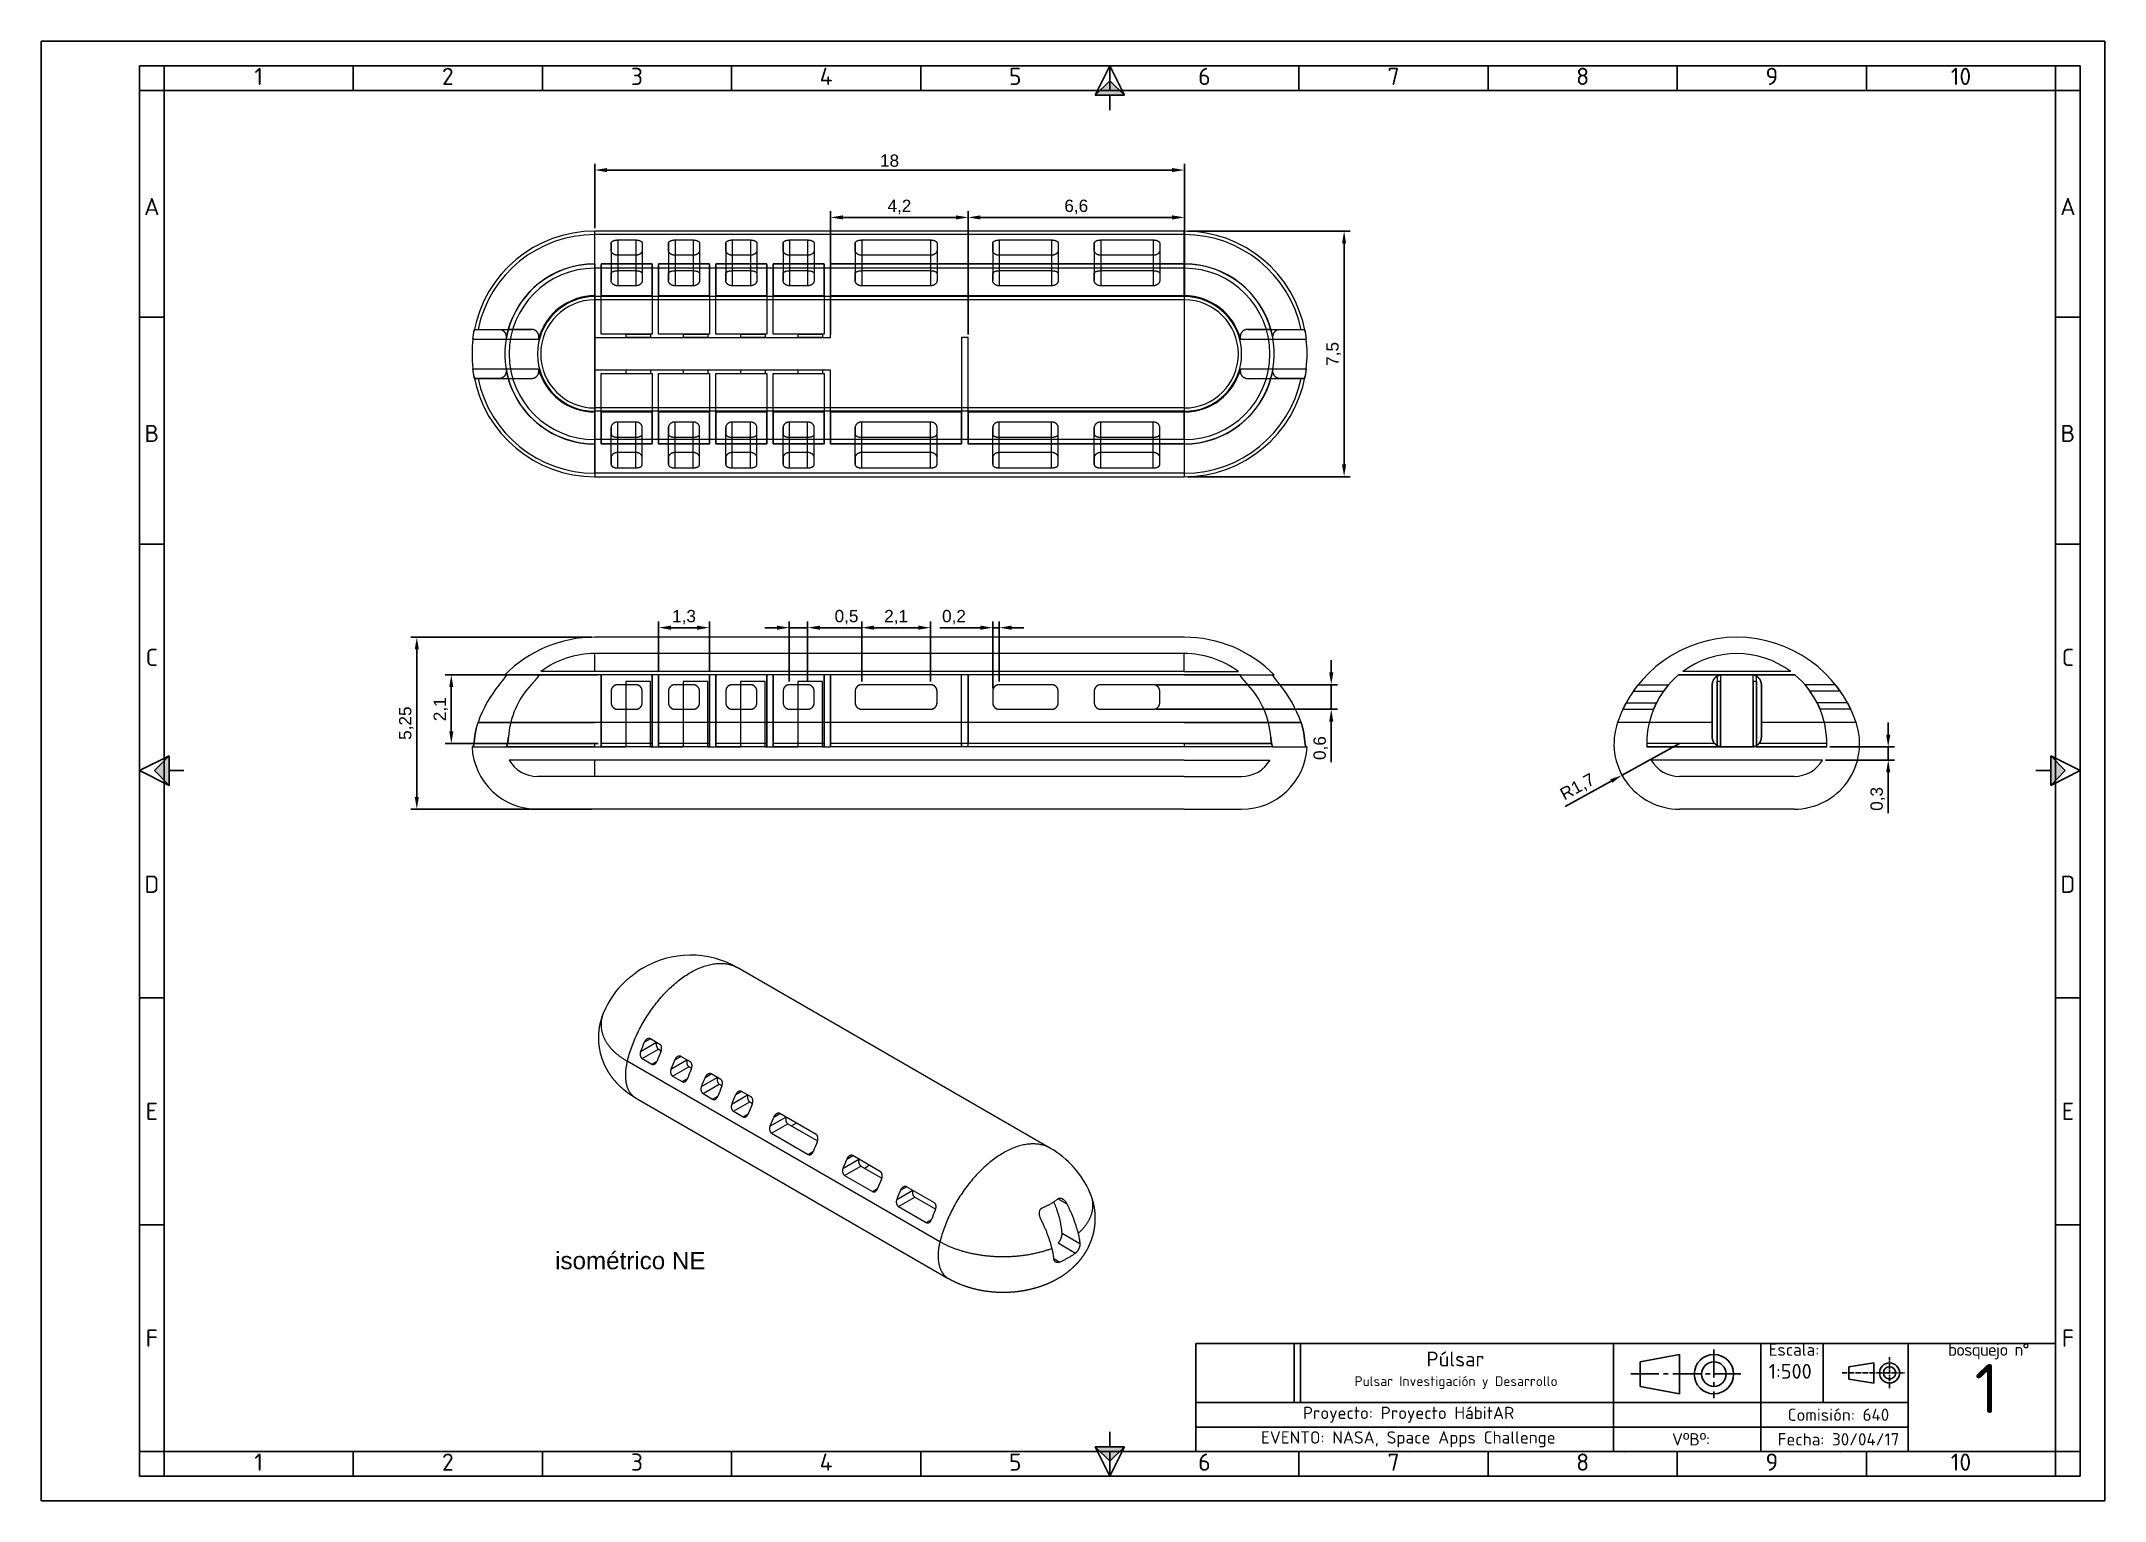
# Paper-space layout 'Presentación1' of a CAD drawing. Header units: millimetres. Extents: x 455 to 9071, y 15 to 4053.
# Drawn here: x 454.6 to 874.6, y 15.3 to 312.3 of the extents above.
import ezdxf

# ---------------------------------------------------------------- set-up
doc = ezdxf.new("R2010")
doc.units = ezdxf.units.MM
doc.linetypes.add('CENTER2', pattern=[28.575, 19.05, -3.175, 3.175, -3.175])
doc.linetypes.add('CENTRO2', pattern=[28.575, 19.05, -3.175, 3.175, -3.175])
doc.layers.get('0').update_dxf_attribs({"color": 1})
for name, color, linetype in [('Auxiliar 0.1', 5, 'Continuous'), ('Cables y piso', 4, 'Continuous'), ('Ejes de Simetría', 5, 'CENTRO2'), ('formato', 7, 'Continuous'), ('modulación', 6, 'Continuous'), ('modulación @ 1', 6, 'Continuous'), ('Márgenes', 1, 'Continuous'), ('rótulo', 1, 'Continuous'), ('texto rótulo', 4, 'Continuous')]:
    doc.layers.add(name, color=color, linetype=linetype)
doc.layers.add('Cotas', color=6, linetype='Continuous', lineweight=5)
doc.styles.add('IRAM', font='isocpeur.ttf')
doc.styles.get("Standard").update_dxf_attribs({"font": 'arial.ttf'})
doc.dimstyles.new('ISO-25', dxfattribs={"dimtxt": 2.5, "dimasz": 2.5, "dimexe": 1.25, "dimexo": 0.625, "dimtad": 1, "dimlfac": 0.15, "dimtxsty": 'Standard', "dimcen": 2.5, "dimadec": 0, "dimazin": 0, "dimtfac": 1, "dimtmove": 0, "dimatfit": 3, "dimfxl": 1, "dimarcsym": 0})
picture_1 = doc.add_image_def('image1.jpg', size_in_pixel=(1920, 1080))

psp = doc.layouts.new('Presentación1')

# ---------------------------------------------------------------- texts
at = {"layer": 'modulación', "char_height": 3.5, "width": 5, "attachment_point": 5}
for s, insert in [('{\\fISOCPEUR|b0|i0|c0|p34;A}', (477.058, 278.684)), ('{\\fISOCPEUR|b0|i0|c0|p34;A}', (867.057, 278.684)), ('{\\fISOCPEUR|b0|i0|c0|p34;B}', (477.058, 232.518)), ('{\\fISOCPEUR|b0|i0|c0|p34;B}', (867.057, 232.518)), ('{\\fISOCPEUR|b0|i0|c0|p34;C}', (477.058, 186.944)), ('{\\fISOCPEUR|b0|i0|c0|p34;C}', (867.057, 186.944)), ('{\\fISOCPEUR|b0|i0|c0|p34;D}', (477.058, 140.777)), ('{\\fISOCPEUR|b0|i0|c0|p34;D}', (867.057, 140.777)), ('{\\fISOCPEUR|b0|i0|c0|p34;E}', (477.058, 94.574)), ('{\\fISOCPEUR|b0|i0|c0|p34;E}', (867.057, 94.574)), ('{\\fISOCPEUR|b0|i0|c0|p34;F}', (477.058, 48.407)), ('{\\fISOCPEUR|b0|i0|c0|p34;F}', (867.057, 48.407))]:
    psp.add_mtext(s, dxfattribs=dict(at, insert=insert))
at = {"layer": 'modulación @ 1', "char_height": 3.5, "width": 38.49893, "attachment_point": 5}
for s, insert in [('{\\fISOCPEUR|b0|i0|c0|p34;1}', (498.808, 305.178)), ('{\\fISOCPEUR|b0|i0|c0|p34;2}', (537.307, 305.178)), ('{\\fISOCPEUR|b0|i0|c0|p34;3}', (575.806, 305.178)), ('{\\fISOCPEUR|b0|i0|c0|p34;4}', (614.305, 305.178)), ('{\\fISOCPEUR|b0|i0|c0|p34;5}', (652.804, 305.178)), ('{\\fISOCPEUR|b0|i0|c0|p34;6}', (691.307, 305.178)), ('{\\fISOCPEUR|b0|i0|c0|p34;7}', (729.801, 305.178)), ('{\\fISOCPEUR|b0|i0|c0|p34;8}', (768.3, 305.178)), ('{\\fISOCPEUR|b0|i0|c0|p34;9}', (806.799, 305.178)), ('{\\fISOCPEUR|b0|i0|c0|p34;10}', (845.298, 305.178)), ('{\\fISOCPEUR|b0|i0|c0|p34;1}', (498.808, 23.178)), ('{\\fISOCPEUR|b0|i0|c0|p34;2}', (537.307, 23.178)), ('{\\fISOCPEUR|b0|i0|c0|p34;3}', (575.806, 23.178)), ('{\\fISOCPEUR|b0|i0|c0|p34;4}', (614.305, 23.178)), ('{\\fISOCPEUR|b0|i0|c0|p34;5}', (652.804, 23.178)), ('{\\fISOCPEUR|b0|i0|c0|p34;6}', (691.307, 23.178)), ('{\\fISOCPEUR|b0|i0|c0|p34;7}', (729.801, 23.178)), ('{\\fISOCPEUR|b0|i0|c0|p34;8}', (768.3, 23.178)), ('{\\fISOCPEUR|b0|i0|c0|p34;9}', (806.799, 23.178)), ('{\\fISOCPEUR|b0|i0|c0|p34;10}', (845.298, 23.178))]:
    psp.add_mtext(s, dxfattribs=dict(at, insert=insert))
at = {"layer": 'texto rótulo', "insert": (559.144, 65.948), "char_height": 3.52049, "attachment_point": 1}
psp.add_mtext_dynamic_manual_height_columns('isométrico NE', width=34.05336, gutter_width=12.5, heights=[0], dxfattribs=at)
at = {"layer": 'texto rótulo', "char_height": 2.5, "style": 'IRAM'}
for s, insert, width, attachment_point in [(' Escala:{\\H1.4x; }\\P {\\H1.2x;1:500\\H1.55556x; }', (804.557, 47.324), 30, 1), ('\\pi6.58902;{\\T0.95; \\T0.9;bosquejo n°} {\\H1.4x; }\\P\\pi13.5;{\\H4x;\\C3;1\\H1.16667x; }', (834.557, 47.324), 30, 1), (' Proyecto: {\\C4;Proyecto HábitAR}', (732.057, 32.824), 85, 5), (' Comisión: {\\C4;640}', (819.557, 32.824), 30, 5), ('\\pi-15.5,l17,t17;EVENTO:^INASA, Space Apps Challenge ', (732.057, 27.824), 85, 5), (' VºBº:', (789.557, 27.824), 30, 5), (' Fecha: 30/04/17', (819.557, 27.824), 30, 5)]:
    psp.add_mtext(s, dxfattribs=dict(at, insert=insert, width=width, attachment_point=attachment_point))
at = {"layer": 'texto rótulo', "color": 4, "insert": (709.557, 47.324), "char_height": 3, "attachment_point": 1}
psp.add_mtext_dynamic_manual_height_columns('\\pi32.5;{\\fISOCPEUR|b0|i0|c0|p34;\\H0.33333x;\\P\\pi26.95006;\\H3x;\\C3;Púlsar\\P\\pi12.3001;\\H0.66667x;\\C4;Pulsar Investigación y Desarrollo}', width=65, gutter_width=0, heights=[12], dxfattribs=at)

# ---------------------------------------------------------------- blocks, each defined once
blk = doc.blocks.new('flechacentr')
blk.add_hatch(color=6).paths.add_polyline_path([(6, -3), (6, 3), (3.08, 0)])
at = {"color": 6}
for p, q in [((6, 3), (0, 0)), ((6, -3), (0, 0)), ((6, 3), (3.08, 0)), ((3.08, 0), (6, -3)), ((6, -3), (6, 3)), ((6, 0), (9, 0))]:
    blk.add_line(p, q, dxfattribs=at)
blk = doc.blocks.new('BORDER')
for p, q in [((420, 297), (0, 297)), ((0, 297), (0, 0)), ((420, 0), (420, 297)), ((0, 0), (420, 0))]:
    blk.add_line(p, q)
blk = doc.blocks.new('*D4')
at = {"layer": 'Cotas', "color": 0, "lineweight": -2, "transparency": 16777216}
for p, q in [((567.22, 274.32), (567.22, 287.37)), ((569.72, 286.12), (684.72, 286.12)), ((687.22, 274.32), (687.22, 287.37))]:
    blk.add_line(p, q, dxfattribs=at)
at = {"layer": 'Cotas', "color": 0, "transparency": 16777216}
for points in [[(569.72, 286.53), (569.72, 285.7), (567.22, 286.12)], [(684.72, 286.53), (684.72, 285.7), (687.22, 286.12)]]:
    blk.add_solid(points, dxfattribs=at)
at = {"layer": 'Defpoints', "color": 0, "transparency": 16777216}
for p in [(687.22, 286.12), (567.22, 273.7, -2037.07), (687.22, 273.7, -2037.07)]:
    blk.add_point(p, dxfattribs=at)
at = {"layer": 'Cotas', "color": 0, "transparency": 16777216, "insert": (627.22, 288.02), "char_height": 2.5, "attachment_point": 5}
blk.add_mtext('18', dxfattribs=at)
blk = doc.blocks.new('*D5')
at = {"layer": 'Cotas', "color": 0, "lineweight": -2, "transparency": 16777216}
for p, q in [((687.84, 273.7), (720.99, 273.7)), ((719.74, 271.2), (719.74, 226.2)), ((687.84, 223.7), (720.99, 223.7))]:
    blk.add_line(p, q, dxfattribs=at)
at = {"layer": 'Cotas', "color": 0, "transparency": 16777216}
for points in [[(719.32, 271.2), (720.15, 271.2), (719.74, 273.7)], [(719.32, 226.2), (720.15, 226.2), (719.74, 223.7)]]:
    blk.add_solid(points, dxfattribs=at)
at = {"layer": 'Defpoints', "color": 0, "transparency": 16777216}
for p in [(687.22, 273.7, -2037.07), (687.22, 223.7, -2037.07), (719.74, 223.7)]:
    blk.add_point(p, dxfattribs=at)
at = {"layer": 'Cotas', "color": 0, "transparency": 16777216, "insert": (717.61, 248.7), "char_height": 2.5, "attachment_point": 5, "rotation": 90}
blk.add_mtext('7,5', dxfattribs=at)
blk = doc.blocks.new('*D6')
at = {"layer": 'Cotas', "color": 0, "lineweight": -2, "transparency": 16777216}
for p, q in [((566.59, 191.05), (529.75, 191.05)), ((531, 188.55), (531, 158.55)), ((566.59, 156.05), (529.75, 156.05))]:
    blk.add_line(p, q, dxfattribs=at)
at = {"layer": 'Cotas', "color": 0, "transparency": 16777216}
for points in [[(530.58, 188.55), (531.41, 188.55), (531, 191.05)], [(530.58, 158.55), (531.41, 158.55), (531, 156.05)]]:
    blk.add_solid(points, dxfattribs=at)
at = {"layer": 'Defpoints', "color": 0, "transparency": 16777216}
for p in [(567.22, 191.05, -2037.07), (531, 156.05), (567.22, 156.05, -2037.07)]:
    blk.add_point(p, dxfattribs=at)
at = {"layer": 'Cotas', "color": 0, "transparency": 16777216, "insert": (528.87, 173.55), "char_height": 2.5, "attachment_point": 5, "rotation": 90}
blk.add_mtext('5,25', dxfattribs=at)
blk = doc.blocks.new('*D7')
at = {"layer": 'Cotas', "color": 0, "lineweight": -2, "transparency": 16777216}
for p, q in [((788, 169.39), (776.31, 162.97)), ((764.74, 156.63), (774.12, 161.77))]:
    blk.add_line(p, q, dxfattribs=at)
at = {"layer": 'Cotas', "color": 0, "transparency": 16777216}
blk.add_solid([(773.92, 162.14), (774.32, 161.41), (776.31, 162.97)], dxfattribs=at)
at = {"layer": 'Defpoints', "color": 0, "transparency": 16777216}
for p in [(788, 169.39, -2037.07), (776.31, 162.97, -2037.07)]:
    blk.add_point(p, dxfattribs=at)
at = {"layer": 'Cotas', "color": 0, "transparency": 16777216, "insert": (767.31, 160.46), "char_height": 2.5, "width": 8.9536, "attachment_point": 5, "rotation": 28.7461}
blk.add_mtext('R1,7', dxfattribs=at)
blk = doc.blocks.new('*D8')
at = {"layer": 'Cotas', "color": 0, "lineweight": -2, "transparency": 16777216}
for p, q in [((621.55, 182.01), (621.55, 194.24)), ((635.55, 182.01), (635.55, 194.24)), ((624.05, 192.99), (633.05, 192.99))]:
    blk.add_line(p, q, dxfattribs=at)
at = {"layer": 'Cotas', "color": 0, "transparency": 16777216}
for points in [[(624.05, 193.41), (624.05, 192.57), (621.55, 192.99)], [(633.05, 193.41), (633.05, 192.57), (635.55, 192.99)]]:
    blk.add_solid(points, dxfattribs=at)
at = {"layer": 'Defpoints', "color": 0, "transparency": 16777216}
for p in [(635.55, 192.99), (621.55, 181.39, -2037.07), (635.55, 181.39, -2037.07)]:
    blk.add_point(p, dxfattribs=at)
at = {"layer": 'Cotas', "color": 0, "transparency": 16777216, "insert": (628.55, 195.12), "char_height": 2.5, "attachment_point": 5}
blk.add_mtext('2,1', dxfattribs=at)
blk = doc.blocks.new('*D9')
at = {"layer": 'Cotas', "color": 0, "lineweight": -2, "transparency": 16777216}
for p, q in [((648.22, 180.68), (648.22, 194.24)), ((649.55, 182.01), (649.55, 194.24)), ((645.72, 192.99), (637.44, 192.99)), ((649.55, 192.99), (648.22, 192.99)), ((652.05, 192.99), (654.55, 192.99))]:
    blk.add_line(p, q, dxfattribs=at)
at = {"layer": 'Cotas', "color": 0, "transparency": 16777216}
for points in [[(645.72, 193.41), (645.72, 192.57), (648.22, 192.99)], [(652.05, 193.41), (652.05, 192.57), (649.55, 192.99)]]:
    blk.add_solid(points, dxfattribs=at)
at = {"layer": 'Defpoints', "color": 0, "transparency": 16777216}
for p in [(648.22, 192.99), (649.55, 181.39, -2037.07), (648.22, 180.05, -2037.07)]:
    blk.add_point(p, dxfattribs=at)
at = {"layer": 'Cotas', "color": 0, "transparency": 16777216, "insert": (640.33, 195.12), "char_height": 2.5, "attachment_point": 5}
blk.add_mtext('0,2', dxfattribs=at)
blk = doc.blocks.new('*D10')
at = {"layer": 'Cotas', "color": 0, "lineweight": -2, "transparency": 16777216}
for p, q in [((717.12, 183.89), (717.12, 186.39)), ((681.51, 181.39), (718.37, 181.39)), ((717.12, 181.39), (717.12, 176.39)), ((681.51, 176.39), (718.37, 176.39)), ((717.12, 173.89), (717.12, 165.59))]:
    blk.add_line(p, q, dxfattribs=at)
at = {"layer": 'Cotas', "color": 0, "transparency": 16777216}
for points in [[(716.7, 183.89), (717.54, 183.89), (717.12, 181.39)], [(716.7, 173.89), (717.54, 173.89), (717.12, 176.39)]]:
    blk.add_solid(points, dxfattribs=at)
at = {"layer": 'Defpoints', "color": 0, "transparency": 16777216}
for p in [(680.88, 181.39, -2037.07), (680.88, 176.39, -2037.07), (717.12, 176.39)]:
    blk.add_point(p, dxfattribs=at)
at = {"layer": 'Cotas', "color": 0, "transparency": 16777216, "insert": (714.99, 168.49), "char_height": 2.5, "width": 6.4939, "attachment_point": 5, "rotation": 90}
blk.add_mtext('0,6', dxfattribs=at)
blk = doc.blocks.new('*D11')
at = {"layer": 'Cotas', "color": 0, "lineweight": -2, "transparency": 16777216}
for p, q in [((567.92, 183.39), (536.77, 183.39)), ((538.02, 180.89), (538.02, 171.89)), ((567.92, 169.39), (536.77, 169.39))]:
    blk.add_line(p, q, dxfattribs=at)
at = {"layer": 'Cotas', "color": 0, "transparency": 16777216}
for points in [[(537.6, 180.89), (538.44, 180.89), (538.02, 183.39)], [(537.6, 171.89), (538.44, 171.89), (538.02, 169.39)]]:
    blk.add_solid(points, dxfattribs=at)
at = {"layer": 'Defpoints', "color": 0, "transparency": 16777216}
for p in [(568.55, 183.39, -2037.07), (538.02, 169.39), (568.55, 169.39, -2037.07)]:
    blk.add_point(p, dxfattribs=at)
at = {"layer": 'Cotas', "color": 0, "transparency": 16777216, "insert": (535.89, 176.39), "char_height": 2.5, "attachment_point": 5, "rotation": 90}
blk.add_mtext('2,1', dxfattribs=at)
blk = doc.blocks.new('*D12')
at = {"layer": 'Cotas', "color": 0, "lineweight": -2, "transparency": 16777216}
for p, q in [((830.49, 171.22), (830.49, 173.72)), ((818.59, 168.72), (831.74, 168.72)), ((830.49, 168.72), (830.49, 166.05)), ((817.73, 166.05), (831.74, 166.05)), ((830.49, 163.55), (830.49, 155.25))]:
    blk.add_line(p, q, dxfattribs=at)
at = {"layer": 'Cotas', "color": 0, "transparency": 16777216}
for points in [[(830.07, 171.22), (830.91, 171.22), (830.49, 168.72)], [(830.07, 163.55), (830.91, 163.55), (830.49, 166.05)]]:
    blk.add_solid(points, dxfattribs=at)
at = {"layer": 'Defpoints', "color": 0, "transparency": 16777216}
for p in [(817.97, 168.72, -2037.07), (817.11, 166.05, -2037.07), (830.49, 166.05)]:
    blk.add_point(p, dxfattribs=at)
at = {"layer": 'Cotas', "color": 0, "transparency": 16777216, "insert": (828.36, 158.15), "char_height": 2.5, "attachment_point": 5, "rotation": 90}
blk.add_mtext('0,3', dxfattribs=at)
blk = doc.blocks.new('*D13')
at = {"layer": 'Cotas', "color": 0, "lineweight": -2, "transparency": 16777216}
for p, q in [((615.22, 252.66), (615.22, 277.73)), ((643.22, 252.66), (643.22, 277.73)), ((617.72, 276.48), (640.72, 276.48))]:
    blk.add_line(p, q, dxfattribs=at)
at = {"layer": 'Cotas', "color": 0, "transparency": 16777216}
for points in [[(617.72, 276.9), (617.72, 276.06), (615.22, 276.48)], [(640.72, 276.9), (640.72, 276.06), (643.22, 276.48)]]:
    blk.add_solid(points, dxfattribs=at)
at = {"layer": 'Defpoints', "color": 0, "transparency": 16777216}
for p in [(643.22, 276.48), (615.22, 252.03, -2037.07), (643.22, 252.03, -2037.07)]:
    blk.add_point(p, dxfattribs=at)
at = {"layer": 'Cotas', "color": 0, "transparency": 16777216, "insert": (629.22, 278.61), "char_height": 2.5, "attachment_point": 5}
blk.add_mtext('4,2', dxfattribs=at)
blk = doc.blocks.new('*D14')
at = {"layer": 'Cotas', "color": 0, "lineweight": -2, "transparency": 16777216}
for p, q in [((643.22, 253.28), (643.22, 277.73)), ((687.22, 260.32), (687.22, 277.73)), ((645.72, 276.48), (684.72, 276.48))]:
    blk.add_line(p, q, dxfattribs=at)
at = {"layer": 'Cotas', "color": 0, "transparency": 16777216}
for points in [[(645.72, 276.9), (645.72, 276.06), (643.22, 276.48)], [(684.72, 276.9), (684.72, 276.06), (687.22, 276.48)]]:
    blk.add_solid(points, dxfattribs=at)
at = {"layer": 'Defpoints', "color": 0, "transparency": 16777216}
for p in [(687.22, 276.48), (687.22, 259.7, -2037.07), (643.22, 252.66)]:
    blk.add_point(p, dxfattribs=at)
at = {"layer": 'Cotas', "color": 0, "transparency": 16777216, "insert": (665.22, 278.61), "char_height": 2.5, "attachment_point": 5}
blk.add_mtext('6,6', dxfattribs=at)
blk = doc.blocks.new('*D15')
at = {"layer": 'Cotas', "color": 0, "lineweight": -2, "transparency": 16777216}
for p, q in [((606.81, 182.01), (606.81, 194.24)), ((610.55, 182.01), (610.55, 194.24)), ((604.31, 192.99), (601.81, 192.99)), ((606.81, 192.99), (610.55, 192.99)), ((613.05, 192.99), (621.37, 192.99))]:
    blk.add_line(p, q, dxfattribs=at)
at = {"layer": 'Cotas', "color": 0, "transparency": 16777216}
for points in [[(604.31, 193.41), (604.31, 192.57), (606.81, 192.99)], [(613.05, 193.41), (613.05, 192.57), (610.55, 192.99)]]:
    blk.add_solid(points, dxfattribs=at)
at = {"layer": 'Defpoints', "color": 0, "transparency": 16777216}
for p in [(610.55, 192.99), (606.81, 181.38, -2037.07), (610.55, 181.39, -2037.07)]:
    blk.add_point(p, dxfattribs=at)
at = {"layer": 'Cotas', "color": 0, "transparency": 16777216, "insert": (618.46, 195.12), "char_height": 2.5, "attachment_point": 5}
blk.add_mtext('0,5', dxfattribs=at)
blk = doc.blocks.new('*D16')
at = {"layer": 'Cotas', "color": 0, "lineweight": -2, "transparency": 16777216}
for p, q in [((580.22, 184.01), (580.22, 194.24)), ((590.55, 184.01), (590.55, 194.24)), ((588.05, 192.99), (582.72, 192.99))]:
    blk.add_line(p, q, dxfattribs=at)
at = {"layer": 'Cotas', "color": 0, "transparency": 16777216}
for points in [[(582.72, 193.41), (582.72, 192.57), (580.22, 192.99)], [(588.05, 193.41), (588.05, 192.57), (590.55, 192.99)]]:
    blk.add_solid(points, dxfattribs=at)
at = {"layer": 'Defpoints', "color": 0, "transparency": 16777216}
for p in [(580.22, 192.99), (580.22, 183.39, -2037.07), (590.55, 183.39, -2037.07)]:
    blk.add_point(p, dxfattribs=at)
at = {"layer": 'Cotas', "color": 0, "transparency": 16777216, "insert": (585.38, 195.12), "char_height": 2.5, "attachment_point": 5}
blk.add_mtext('1,3', dxfattribs=at)

# ---------------------------------------------------------------- dimensions: what is measured, and where the dimension line sits
at = {"layer": 'Cotas'}
dim = psp.add_linear_dim(base=(687.215, 286.117), p1=(567.215, 273.698, -2037.069), p2=(687.215, 273.698, -2037.069), dimstyle='ISO-25', dxfattribs=at)
dim.commit()
dim.dimension.update_dxf_attribs({"geometry": '*D4', "text_midpoint": (627.215, 286.117), "dimtype": 160})
for base, p1, p2, picture, middle in [((643.215, 276.479), (615.215, 252.032, -2037.069), (643.215, 252.032, -2037.069), '*D13', (629.215, 278.607)), ((687.215, 276.479), (643.215, 252.657), (687.215, 259.698, -2037.069), '*D14', (665.215, 278.607)), ((635.548, 192.99), (621.548, 181.387, -2037.069), (635.548, 181.387, -2037.069), '*D8', (628.548, 195.117)), ((648.215, 192.99), (649.548, 181.387, -2037.069), (648.215, 180.053, -2037.069), '*D9', (640.327, 195.117))]:
    dim = psp.add_linear_dim(base=base, p1=p1, p2=p2, dimstyle='ISO-25', dxfattribs=at)
    dim.commit()
    dim.dimension.update_dxf_attribs({"geometry": picture, "text_midpoint": middle})
for base, p1, p2, picture, middle in [((719.735, 223.698), (687.215, 273.698, -2037.069), (687.215, 223.698, -2037.069), '*D5', (717.613, 248.698)), ((538.021, 169.387), (568.548, 183.387, -2037.069), (568.548, 169.387, -2037.069), '*D11', (535.893, 176.387))]:
    dim = psp.add_linear_dim(base=base, p1=p1, p2=p2, angle=90, dimstyle='ISO-25', dxfattribs=at)
    dim.commit()
    dim.dimension.update_dxf_attribs({"geometry": picture, "text_midpoint": middle})
for base, p1, p2, text, picture, middle in [((580.215, 192.99), (590.548, 183.387, -2037.069), (580.215, 183.387, -2037.069), '1,3', '*D16', (585.382, 195.117)), ((610.548, 192.99), (606.812, 181.385, -2037.069), (610.548, 181.387, -2037.069), '0,5', '*D15', (618.458, 195.117))]:
    dim = psp.add_linear_dim(base=base, p1=p1, p2=p2, text=text, dimstyle='ISO-25', dxfattribs=at)
    dim.commit()
    dim.dimension.update_dxf_attribs({"geometry": picture, "text_midpoint": middle})
dim = psp.add_linear_dim(base=(530.996, 156.053), p1=(567.215, 191.053, -2037.069), p2=(567.215, 156.053, -2037.069), angle=90, dimstyle='ISO-25', dxfattribs=at)
dim.commit()
dim.dimension.update_dxf_attribs({"geometry": '*D6', "text_midpoint": (530.996, 173.553), "dimtype": 160})
for base, p1, p2, text, picture, middle in [((717.121, 176.387), (680.882, 181.387, -2037.069), (680.882, 176.387, -2037.069), '0,6', '*D10', (714.994, 168.487)), ((830.488, 166.053), (817.967, 168.72, -2037.069), (817.107, 166.053, -2037.069), '0,3', '*D12', (828.361, 158.153))]:
    dim = psp.add_linear_dim(base=base, p1=p1, p2=p2, angle=90, text=text, dimstyle='ISO-25', dxfattribs=at)
    dim.commit()
    dim.dimension.update_dxf_attribs({"geometry": picture, "text_midpoint": middle})
dim = psp.add_radius_dim(center=(788.001, 169.387, -2037.069), mpoint=(776.31, 162.974, -2037.069), text='R1,7', dimstyle='ISO-25', dxfattribs=at)
dim.commit()
dim.dimension.update_dxf_attribs({"geometry": '*D7', "text_midpoint": (767.311, 160.464)})

# ---------------------------------------------------------------- linework, layer by layer
at = {"linetype": 'Continuous', "lineweight": 15}
for p, q in [((687.215, 273.698, -2037.069), (567.215, 273.698, -2037.069)), ((567.215, 260.365, -2037.069), (567.215, 273.698, -2037.069)), ((687.215, 260.365, -2037.069), (687.215, 273.698, -2037.069)), ((567.215, 224.419, -2037.069), (567.215, 272.978, -2037.069)), ((687.215, 272.978, -2037.069), (567.215, 272.978, -2037.069)), ((570.548, 269.762, -2037.069), (570.548, 271.208, -2037.069)), ((570.548, 271.208, -2037.069), (570.548, 265.028, -2037.069)), ((570.548, 269.762, -2037.069), (570.548, 263.609, -2037.069)), ((571.882, 271.888, -2037.069), (575.548, 271.888, -2037.069)), ((571.882, 271.888, -2037.069), (571.882, 265.643, -2037.069)), ((575.548, 271.888, -2037.069), (575.548, 265.643, -2037.069)), ((576.882, 271.208, -2037.069), (576.882, 269.762, -2037.069)), ((576.882, 271.208, -2037.069), (576.882, 265.028, -2037.069)), ((576.882, 269.762, -2037.069), (576.882, 263.609, -2037.069)), ((582.215, 269.762, -2037.069), (582.215, 271.208, -2037.069)), ((582.215, 271.208, -2037.069), (582.215, 265.028, -2037.069)), ((582.215, 269.762, -2037.069), (582.215, 263.609, -2037.069)), ((583.548, 271.888, -2037.069), (587.215, 271.888, -2037.069)), ((583.548, 271.888, -2037.069), (583.548, 265.643, -2037.069)), ((587.215, 271.888, -2037.069), (587.215, 265.643, -2037.069)), ((588.548, 271.208, -2037.069), (588.548, 269.762, -2037.069)), ((588.548, 271.208, -2037.069), (588.548, 265.028, -2037.069)), ((588.548, 269.762, -2037.069), (588.548, 263.609, -2037.069)), ((593.882, 269.762, -2037.069), (593.882, 271.208, -2037.069)), ((593.882, 271.208, -2037.069), (593.882, 265.028, -2037.069)), ((593.882, 269.762, -2037.069), (593.882, 263.609, -2037.069)), ((595.215, 271.888, -2037.069), (598.882, 271.888, -2037.069)), ((595.215, 271.888, -2037.069), (595.215, 265.643, -2037.069)), ((598.882, 271.888, -2037.069), (598.882, 265.643, -2037.069)), ((600.215, 271.208, -2037.069), (600.215, 269.762, -2037.069)), ((600.215, 271.208, -2037.069), (600.215, 265.028, -2037.069)), ((600.215, 269.762, -2037.069), (600.215, 263.609, -2037.069)), ((605.548, 269.762, -2037.069), (605.548, 271.208, -2037.069)), ((605.548, 271.208, -2037.069), (605.548, 265.028, -2037.069)), ((605.548, 269.762, -2037.069), (605.548, 263.609, -2037.069)), ((606.882, 271.888, -2037.069), (610.548, 271.888, -2037.069)), ((606.882, 271.888, -2037.069), (606.882, 265.643, -2037.069)), ((610.548, 271.888, -2037.069), (610.548, 265.643, -2037.069)), ((611.882, 271.208, -2037.069), (611.882, 269.762, -2037.069)), ((611.882, 271.208, -2037.069), (611.882, 265.028, -2037.069)), ((611.882, 269.762, -2037.069), (611.882, 263.609, -2037.069)), ((620.215, 269.762, -2037.069), (620.215, 271.208, -2037.069)), ((620.215, 271.208, -2037.069), (620.215, 265.028, -2037.069)), ((620.215, 269.762, -2037.069), (620.215, 263.609, -2037.069)), ((621.548, 271.888, -2037.069), (635.548, 271.888, -2037.069)), ((621.548, 271.888, -2037.069), (621.548, 265.643, -2037.069)), ((635.548, 271.888, -2037.069), (635.548, 265.643, -2037.069)), ((636.882, 271.208, -2037.069), (636.882, 269.762, -2037.069)), ((636.882, 271.208, -2037.069), (636.882, 265.028, -2037.069)), ((636.882, 269.762, -2037.069), (636.882, 263.609, -2037.069)), ((648.215, 269.762, -2037.069), (648.215, 271.208, -2037.069)), ((648.215, 271.208, -2037.069), (648.215, 265.028, -2037.069)), ((648.215, 269.762, -2037.069), (648.215, 263.609, -2037.069)), ((649.548, 271.888, -2037.069), (660.215, 271.888, -2037.069)), ((649.548, 271.888, -2037.069), (649.548, 265.643, -2037.069)), ((660.215, 271.888, -2037.069), (660.215, 265.643, -2037.069)), ((661.548, 271.208, -2037.069), (661.548, 269.762, -2037.069)), ((661.548, 271.208, -2037.069), (661.548, 265.028, -2037.069)), ((661.548, 269.762, -2037.069), (661.548, 263.609, -2037.069)), ((668.882, 269.762, -2037.069), (668.882, 271.208, -2037.069)), ((668.882, 271.208, -2037.069), (668.882, 265.028, -2037.069)), ((668.882, 269.762, -2037.069), (668.882, 263.609, -2037.069)), ((670.215, 271.888, -2037.069), (680.882, 271.888, -2037.069)), ((670.215, 271.888, -2037.069), (670.215, 265.643, -2037.069)), ((680.882, 271.888, -2037.069), (680.882, 265.643, -2037.069)), ((682.215, 271.208, -2037.069), (682.215, 269.762, -2037.069)), ((682.215, 271.208, -2037.069), (682.215, 265.028, -2037.069)), ((682.215, 269.762, -2037.069), (682.215, 263.609, -2037.069)), ((687.215, 272.978, -2037.069), (687.215, 224.419, -2037.069)), ((567.215, 266.998, -2037.069), (567.215, 267.032, -2037.069)), ((567.215, 267.032, -2037.069), (567.215, 260.535, -2037.069)), ((567.215, 266.998, -2037.069), (567.215, 252.032, -2037.069)), ((567.215, 260.365, -2037.069), (567.215, 266.139, -2037.069)), ((687.215, 266.139, -2037.069), (567.215, 266.139, -2037.069)), ((568.548, 267.032, -2037.069), (568.548, 260.535, -2037.069)), ((578.882, 267.032, -2037.069), (568.548, 267.032, -2037.069)), ((568.548, 267.032, -2037.069), (568.548, 266.998, -2037.069)), ((578.882, 266.998, -2037.069), (568.548, 266.998, -2037.069)), ((568.548, 252.698, -2037.069), (568.548, 266.998, -2037.069)), ((570.548, 263.609, -2037.069), (570.548, 265.028, -2037.069)), ((575.548, 268.768, -2037.069), (571.882, 268.768, -2037.069)), ((571.882, 268.768, -2037.069), (571.882, 262.559, -2037.069)), ((571.882, 265.643, -2037.069), (575.548, 265.643, -2037.069)), ((575.548, 268.768, -2037.069), (575.548, 262.559, -2037.069)), ((576.882, 265.028, -2037.069), (576.882, 263.609, -2037.069)), ((578.882, 260.535, -2037.069), (578.882, 267.032, -2037.069)), ((578.882, 266.998, -2037.069), (578.882, 267.032, -2037.069)), ((578.882, 266.998, -2037.069), (578.882, 252.698, -2037.069)), ((580.215, 267.032, -2037.069), (580.215, 260.535, -2037.069)), ((580.215, 267.032, -2037.069), (580.215, 266.998, -2037.069)), ((590.548, 267.032, -2037.069), (580.215, 267.032, -2037.069)), ((590.548, 266.998, -2037.069), (580.215, 266.998, -2037.069)), ((580.215, 252.698, -2037.069), (580.215, 266.998, -2037.069)), ((582.215, 263.609, -2037.069), (582.215, 265.028, -2037.069)), ((587.215, 268.768, -2037.069), (583.548, 268.768, -2037.069)), ((583.548, 268.768, -2037.069), (583.548, 262.559, -2037.069)), ((583.548, 265.643, -2037.069), (587.215, 265.643, -2037.069)), ((587.215, 268.768, -2037.069), (587.215, 262.559, -2037.069)), ((588.548, 265.028, -2037.069), (588.548, 263.609, -2037.069)), ((590.548, 260.535, -2037.069), (590.548, 267.032, -2037.069)), ((590.548, 266.998, -2037.069), (590.548, 267.032, -2037.069)), ((590.548, 266.998, -2037.069), (590.548, 252.698, -2037.069)), ((591.882, 267.032, -2037.069), (591.882, 260.535, -2037.069)), ((602.215, 267.032, -2037.069), (591.882, 267.032, -2037.069)), ((591.882, 267.032, -2037.069), (591.882, 266.998, -2037.069)), ((602.215, 266.998, -2037.069), (591.882, 266.998, -2037.069)), ((591.882, 252.698, -2037.069), (591.882, 266.998, -2037.069)), ((593.882, 263.609, -2037.069), (593.882, 265.028, -2037.069)), ((598.882, 268.768, -2037.069), (595.215, 268.768, -2037.069)), ((595.215, 268.768, -2037.069), (595.215, 262.559, -2037.069)), ((595.215, 265.643, -2037.069), (598.882, 265.643, -2037.069)), ((598.882, 268.768, -2037.069), (598.882, 262.559, -2037.069)), ((600.215, 265.028, -2037.069), (600.215, 263.609, -2037.069)), ((602.215, 260.535, -2037.069), (602.215, 267.032, -2037.069)), ((602.215, 266.998, -2037.069), (602.215, 267.032, -2037.069)), ((602.215, 266.998, -2037.069), (602.215, 252.698, -2037.069)), ((603.548, 267.032, -2037.069), (603.548, 260.535, -2037.069)), ((613.882, 267.032, -2037.069), (603.548, 267.032, -2037.069)), ((603.548, 267.032, -2037.069), (603.548, 266.998, -2037.069)), ((613.882, 266.998, -2037.069), (603.548, 266.998, -2037.069)), ((603.548, 252.698, -2037.069), (603.548, 266.998, -2037.069)), ((605.548, 263.609, -2037.069), (605.548, 265.028, -2037.069)), ((610.548, 268.768, -2037.069), (606.882, 268.768, -2037.069)), ((606.882, 268.768, -2037.069), (606.882, 262.559, -2037.069)), ((606.882, 265.643, -2037.069), (610.548, 265.643, -2037.069)), ((610.548, 268.768, -2037.069), (610.548, 262.559, -2037.069)), ((611.882, 265.028, -2037.069), (611.882, 263.609, -2037.069)), ((613.882, 260.535, -2037.069), (613.882, 267.032, -2037.069)), ((613.882, 266.998, -2037.069), (613.882, 267.032, -2037.069)), ((613.882, 266.998, -2037.069), (613.882, 252.698, -2037.069)), ((615.215, 267.032, -2037.069), (615.215, 266.998, -2037.069)), ((687.215, 267.032, -2037.069), (615.215, 267.032, -2037.069)), ((615.215, 267.032, -2037.069), (615.215, 260.535, -2037.069)), ((687.215, 266.998, -2037.069), (615.215, 266.998, -2037.069)), ((615.215, 252.032, -2037.069), (615.215, 266.998, -2037.069)), ((620.215, 263.609, -2037.069), (620.215, 265.028, -2037.069)), ((635.548, 268.768, -2037.069), (621.548, 268.768, -2037.069)), ((621.548, 268.768, -2037.069), (621.548, 262.559, -2037.069)), ((621.548, 265.643, -2037.069), (635.548, 265.643, -2037.069)), ((635.548, 268.768, -2037.069), (635.548, 262.559, -2037.069)), ((636.882, 265.028, -2037.069), (636.882, 263.609, -2037.069)), ((648.215, 263.609, -2037.069), (648.215, 265.028, -2037.069)), ((660.215, 268.768, -2037.069), (649.548, 268.768, -2037.069)), ((649.548, 268.768, -2037.069), (649.548, 262.559, -2037.069)), ((649.548, 265.643, -2037.069), (660.215, 265.643, -2037.069)), ((660.215, 268.768, -2037.069), (660.215, 262.559, -2037.069)), ((661.548, 265.028, -2037.069), (661.548, 263.609, -2037.069)), ((668.882, 263.609, -2037.069), (668.882, 265.028, -2037.069)), ((680.882, 268.768, -2037.069), (670.215, 268.768, -2037.069)), ((670.215, 268.768, -2037.069), (670.215, 262.559, -2037.069)), ((670.215, 265.643, -2037.069), (680.882, 265.643, -2037.069)), ((680.882, 268.768, -2037.069), (680.882, 262.559, -2037.069)), ((682.215, 265.028, -2037.069), (682.215, 263.609, -2037.069)), ((687.215, 266.998, -2037.069), (687.215, 267.032, -2037.069)), ((687.215, 267.032, -2037.069), (687.215, 260.535, -2037.069)), ((687.215, 260.365, -2037.069), (687.215, 266.139, -2037.069)), ((567.215, 260.535, -2037.069), (567.215, 252.032, -2037.069)), ((578.882, 260.535, -2037.069), (568.548, 260.535, -2037.069)), ((568.548, 252.698, -2037.069), (568.548, 260.535, -2037.069)), ((575.548, 262.559, -2037.069), (571.882, 262.559, -2037.069)), ((578.882, 260.535, -2037.069), (578.882, 252.698, -2037.069)), ((580.215, 252.698, -2037.069), (580.215, 260.535, -2037.069)), ((590.548, 260.535, -2037.069), (580.215, 260.535, -2037.069)), ((587.215, 262.559, -2037.069), (583.548, 262.559, -2037.069)), ((590.548, 260.535, -2037.069), (590.548, 252.698, -2037.069)), ((591.882, 252.698, -2037.069), (591.882, 260.535, -2037.069)), ((602.215, 260.535, -2037.069), (591.882, 260.535, -2037.069)), ((598.882, 262.559, -2037.069), (595.215, 262.559, -2037.069)), ((602.215, 260.535, -2037.069), (602.215, 252.698, -2037.069)), ((603.548, 252.698, -2037.069), (603.548, 260.535, -2037.069)), ((613.882, 260.535, -2037.069), (603.548, 260.535, -2037.069)), ((610.548, 262.559, -2037.069), (606.882, 262.559, -2037.069)), ((613.882, 260.535, -2037.069), (613.882, 252.698, -2037.069)), ((615.215, 252.032, -2037.069), (615.215, 260.535, -2037.069)), ((687.215, 260.535, -2037.069), (615.215, 260.535, -2037.069)), ((635.548, 262.559, -2037.069), (621.548, 262.559, -2037.069)), ((660.215, 262.559, -2037.069), (649.548, 262.559, -2037.069)), ((680.882, 262.559, -2037.069), (670.215, 262.559, -2037.069)), ((687.215, 260.365, -2037.069), (567.215, 260.365, -2037.069)), ((567.215, 259.698, -2037.069), (567.215, 237.698, -2037.069)), ((687.215, 259.698, -2037.069), (567.215, 259.698, -2037.069)), ((687.215, 259.698, -2037.069), (687.215, 237.698, -2037.069)), ((542.788, 253.698, -2037.069), (549.627, 253.698, -2037.069)), ((543.456, 253.698, -2037.069), (547.779, 253.698, -2037.069)), ((547.779, 253.698, -2037.069), (554.288, 253.698, -2037.069)), ((554.288, 253.698, -2037.069), (549.627, 253.698, -2037.069)), ((567.215, 252.032, -2037.069), (615.215, 252.032, -2037.069)), ((567.215, 252.032, -2037.069), (573.548, 252.032, -2037.069)), ((578.882, 252.698, -2037.069), (568.548, 252.698, -2037.069)), ((573.548, 252.698, -2037.069), (568.548, 252.698, -2037.069)), ((573.548, 252.698, -2037.069), (573.548, 252.032, -2037.069)), ((573.548, 252.698, -2037.069), (578.548, 252.698, -2037.069)), ((578.548, 252.032, -2037.069), (573.548, 252.032, -2037.069)), ((578.548, 252.698, -2037.069), (578.548, 252.032, -2037.069)), ((578.882, 252.698, -2037.069), (578.548, 252.698, -2037.069)), ((578.548, 252.032, -2037.069), (585.215, 252.032, -2037.069)), ((590.548, 252.698, -2037.069), (580.215, 252.698, -2037.069)), ((585.215, 252.698, -2037.069), (580.215, 252.698, -2037.069)), ((585.215, 252.698, -2037.069), (585.215, 252.032, -2037.069)), ((585.215, 252.698, -2037.069), (590.215, 252.698, -2037.069)), ((590.215, 252.032, -2037.069), (585.215, 252.032, -2037.069)), ((590.215, 252.698, -2037.069), (590.215, 252.032, -2037.069)), ((590.548, 252.698, -2037.069), (590.215, 252.698, -2037.069)), ((590.215, 252.032, -2037.069), (596.882, 252.032, -2037.069)), ((602.215, 252.698, -2037.069), (591.882, 252.698, -2037.069)), ((596.882, 252.698, -2037.069), (591.882, 252.698, -2037.069)), ((596.882, 252.698, -2037.069), (596.882, 252.032, -2037.069)), ((596.882, 252.698, -2037.069), (601.882, 252.698, -2037.069)), ((601.882, 252.032, -2037.069), (596.882, 252.032, -2037.069)), ((601.882, 252.698, -2037.069), (601.882, 252.032, -2037.069)), ((602.215, 252.698, -2037.069), (601.882, 252.698, -2037.069)), ((601.882, 252.032, -2037.069), (608.548, 252.032, -2037.069)), ((613.882, 252.698, -2037.069), (603.548, 252.698, -2037.069)), ((608.548, 252.698, -2037.069), (603.548, 252.698, -2037.069)), ((608.548, 252.698, -2037.069), (608.548, 252.032, -2037.069)), ((608.548, 252.698, -2037.069), (613.548, 252.698, -2037.069)), ((613.548, 252.032, -2037.069), (608.548, 252.032, -2037.069)), ((613.548, 252.698, -2037.069), (613.548, 252.032, -2037.069)), ((613.882, 252.698, -2037.069), (613.548, 252.698, -2037.069)), ((613.548, 252.032, -2037.069), (615.215, 252.032, -2037.069)), ((643.215, 252.032, -2037.069), (641.882, 252.032, -2037.069)), ((641.882, 252.032, -2037.069), (641.882, 236.862, -2037.069)), ((641.882, 252.032, -2037.069), (641.882, 230.398, -2037.069)), ((643.215, 236.862, -2037.069), (643.215, 252.032, -2037.069)), ((643.215, 230.398, -2037.069), (643.215, 252.032, -2037.069)), ((704.803, 253.698, -2037.069), (700.142, 253.698, -2037.069)), ((700.142, 253.698, -2037.069), (706.652, 253.698, -2037.069)), ((704.803, 253.698, -2037.069), (711.642, 253.698, -2037.069)), ((706.652, 253.698, -2037.069), (710.974, 253.698, -2037.069)), ((542.412, 251.698, -2037.069), (549.163, 251.698, -2037.069)), ((549.166, 251.698, -2037.069), (555.765, 251.698, -2037.069)), ((698.665, 251.698, -2037.069), (705.264, 251.698, -2037.069)), ((705.267, 251.698, -2037.069), (712.018, 251.698, -2037.069)), ((542.412, 245.698, -2037.069), (549.163, 245.698, -2037.069)), ((542.788, 243.698, -2037.069), (549.627, 243.698, -2037.069)), ((547.779, 243.698, -2037.069), (543.456, 243.698, -2037.069)), ((547.779, 243.698, -2037.069), (554.288, 243.698, -2037.069)), ((549.166, 245.698, -2037.069), (555.765, 245.698, -2037.069)), ((549.627, 243.698, -2037.069), (554.288, 243.698, -2037.069)), ((615.215, 245.365, -2037.069), (567.215, 245.365, -2037.069)), ((567.215, 245.365, -2037.069), (567.215, 236.862, -2037.069)), ((573.548, 245.365, -2037.069), (567.215, 245.365, -2037.069)), ((567.215, 245.365, -2037.069), (567.215, 230.398, -2037.069)), ((568.548, 244.698, -2037.069), (573.548, 244.698, -2037.069)), ((568.548, 244.698, -2037.069), (578.882, 244.698, -2037.069)), ((568.548, 236.862, -2037.069), (568.548, 244.698, -2037.069)), ((568.548, 230.398, -2037.069), (568.548, 244.698, -2037.069)), ((578.548, 245.365, -2037.069), (573.548, 245.365, -2037.069)), ((573.548, 245.365, -2037.069), (573.548, 244.698, -2037.069)), ((573.548, 244.698, -2037.069), (578.548, 244.698, -2037.069)), ((585.215, 245.365, -2037.069), (578.548, 245.365, -2037.069)), ((578.548, 245.365, -2037.069), (578.548, 244.698, -2037.069)), ((578.548, 244.698, -2037.069), (578.882, 244.698, -2037.069)), ((578.882, 244.698, -2037.069), (578.882, 230.398, -2037.069)), ((578.882, 244.698, -2037.069), (578.882, 236.862, -2037.069)), ((580.215, 244.698, -2037.069), (585.215, 244.698, -2037.069)), ((580.215, 244.698, -2037.069), (590.548, 244.698, -2037.069)), ((580.215, 236.862, -2037.069), (580.215, 244.698, -2037.069)), ((580.215, 230.398, -2037.069), (580.215, 244.698, -2037.069)), ((590.215, 245.365, -2037.069), (585.215, 245.365, -2037.069)), ((585.215, 245.365, -2037.069), (585.215, 244.698, -2037.069)), ((585.215, 244.698, -2037.069), (590.215, 244.698, -2037.069)), ((596.882, 245.365, -2037.069), (590.215, 245.365, -2037.069)), ((590.215, 245.365, -2037.069), (590.215, 244.698, -2037.069)), ((590.215, 244.698, -2037.069), (590.548, 244.698, -2037.069)), ((590.548, 244.698, -2037.069), (590.548, 230.398, -2037.069)), ((590.548, 244.698, -2037.069), (590.548, 236.862, -2037.069)), ((591.882, 244.698, -2037.069), (596.882, 244.698, -2037.069)), ((591.882, 244.698, -2037.069), (602.215, 244.698, -2037.069)), ((591.882, 236.862, -2037.069), (591.882, 244.698, -2037.069)), ((591.882, 230.398, -2037.069), (591.882, 244.698, -2037.069)), ((601.882, 245.365, -2037.069), (596.882, 245.365, -2037.069)), ((596.882, 245.365, -2037.069), (596.882, 244.698, -2037.069)), ((596.882, 244.698, -2037.069), (601.882, 244.698, -2037.069)), ((608.548, 245.365, -2037.069), (601.882, 245.365, -2037.069)), ((601.882, 245.365, -2037.069), (601.882, 244.698, -2037.069)), ((601.882, 244.698, -2037.069), (602.215, 244.698, -2037.069)), ((602.215, 244.698, -2037.069), (602.215, 230.398, -2037.069)), ((602.215, 244.698, -2037.069), (602.215, 236.862, -2037.069)), ((603.548, 244.698, -2037.069), (608.548, 244.698, -2037.069)), ((603.548, 230.398, -2037.069), (603.548, 244.698, -2037.069)), ((603.548, 244.698, -2037.069), (613.882, 244.698, -2037.069)), ((603.548, 236.862, -2037.069), (603.548, 244.698, -2037.069)), ((613.548, 245.365, -2037.069), (608.548, 245.365, -2037.069)), ((608.548, 245.365, -2037.069), (608.548, 244.698, -2037.069)), ((608.548, 244.698, -2037.069), (613.548, 244.698, -2037.069)), ((615.215, 245.365, -2037.069), (613.548, 245.365, -2037.069)), ((613.548, 245.365, -2037.069), (613.548, 244.698, -2037.069)), ((613.548, 244.698, -2037.069), (613.882, 244.698, -2037.069)), ((613.882, 244.698, -2037.069), (613.882, 230.398, -2037.069)), ((613.882, 244.698, -2037.069), (613.882, 236.862, -2037.069)), ((615.215, 236.862, -2037.069), (615.215, 245.365, -2037.069)), ((615.215, 230.398, -2037.069), (615.215, 245.365, -2037.069)), ((698.665, 245.698, -2037.069), (705.264, 245.698, -2037.069)), ((700.142, 243.698, -2037.069), (704.803, 243.698, -2037.069)), ((700.142, 243.698, -2037.069), (706.652, 243.698, -2037.069)), ((704.803, 243.698, -2037.069), (711.642, 243.698, -2037.069)), ((705.267, 245.698, -2037.069), (712.018, 245.698, -2037.069)), ((710.974, 243.698, -2037.069), (706.652, 243.698, -2037.069)), ((687.215, 237.698, -2037.069), (567.215, 237.698, -2037.069)), ((687.215, 237.032, -2037.069), (567.215, 237.032, -2037.069)), ((567.215, 237.032, -2037.069), (567.215, 223.698, -2037.069)), ((567.215, 237.032, -2037.069), (567.215, 231.258, -2037.069)), ((567.215, 230.365, -2037.069), (567.215, 236.862, -2037.069)), ((568.548, 236.862, -2037.069), (568.548, 230.365, -2037.069)), ((578.882, 236.862, -2037.069), (568.548, 236.862, -2037.069)), ((578.882, 230.365, -2037.069), (578.882, 236.862, -2037.069)), ((590.548, 236.862, -2037.069), (580.215, 236.862, -2037.069)), ((580.215, 236.862, -2037.069), (580.215, 230.365, -2037.069)), ((590.548, 230.365, -2037.069), (590.548, 236.862, -2037.069)), ((602.215, 236.862, -2037.069), (591.882, 236.862, -2037.069)), ((591.882, 236.862, -2037.069), (591.882, 230.365, -2037.069)), ((602.215, 230.365, -2037.069), (602.215, 236.862, -2037.069)), ((613.882, 236.862, -2037.069), (603.548, 236.862, -2037.069)), ((603.548, 236.862, -2037.069), (603.548, 230.365, -2037.069)), ((613.882, 230.365, -2037.069), (613.882, 236.862, -2037.069)), ((641.882, 236.862, -2037.069), (615.215, 236.862, -2037.069)), ((615.215, 236.862, -2037.069), (615.215, 230.365, -2037.069)), ((641.882, 230.365, -2037.069), (641.882, 236.862, -2037.069)), ((687.215, 236.862, -2037.069), (643.215, 236.862, -2037.069)), ((643.215, 236.862, -2037.069), (643.215, 230.365, -2037.069)), ((687.215, 237.032, -2037.069), (687.215, 223.698, -2037.069)), ((687.215, 231.258, -2037.069), (687.215, 237.032, -2037.069)), ((687.215, 236.862, -2037.069), (687.215, 230.365, -2037.069)), ((687.215, 231.258, -2037.069), (567.215, 231.258, -2037.069)), ((570.548, 233.788, -2037.069), (570.548, 232.368, -2037.069)), ((570.548, 227.635, -2037.069), (570.548, 233.788, -2037.069)), ((570.548, 226.189, -2037.069), (570.548, 232.368, -2037.069)), ((575.548, 234.838, -2037.069), (571.882, 234.838, -2037.069)), ((571.882, 228.629, -2037.069), (571.882, 234.838, -2037.069)), ((571.882, 231.754, -2037.069), (575.548, 231.754, -2037.069)), ((571.882, 225.508, -2037.069), (571.882, 231.754, -2037.069)), ((575.548, 228.629, -2037.069), (575.548, 234.838, -2037.069)), ((575.548, 225.508, -2037.069), (575.548, 231.754, -2037.069)), ((576.882, 232.368, -2037.069), (576.882, 233.788, -2037.069)), ((576.882, 227.635, -2037.069), (576.882, 233.788, -2037.069)), ((576.882, 226.189, -2037.069), (576.882, 232.368, -2037.069)), ((582.215, 233.788, -2037.069), (582.215, 232.368, -2037.069)), ((582.215, 227.635, -2037.069), (582.215, 233.788, -2037.069)), ((582.215, 226.189, -2037.069), (582.215, 232.368, -2037.069)), ((587.215, 234.838, -2037.069), (583.548, 234.838, -2037.069)), ((583.548, 228.629, -2037.069), (583.548, 234.838, -2037.069)), ((583.548, 231.754, -2037.069), (587.215, 231.754, -2037.069)), ((583.548, 225.508, -2037.069), (583.548, 231.754, -2037.069)), ((587.215, 228.629, -2037.069), (587.215, 234.838, -2037.069)), ((587.215, 225.508, -2037.069), (587.215, 231.754, -2037.069)), ((588.548, 232.368, -2037.069), (588.548, 233.788, -2037.069)), ((588.548, 227.635, -2037.069), (588.548, 233.788, -2037.069)), ((588.548, 226.189, -2037.069), (588.548, 232.368, -2037.069)), ((593.882, 233.788, -2037.069), (593.882, 232.368, -2037.069)), ((593.882, 227.635, -2037.069), (593.882, 233.788, -2037.069)), ((593.882, 226.189, -2037.069), (593.882, 232.368, -2037.069)), ((598.882, 234.838, -2037.069), (595.215, 234.838, -2037.069)), ((595.215, 228.629, -2037.069), (595.215, 234.838, -2037.069)), ((595.215, 231.754, -2037.069), (598.882, 231.754, -2037.069)), ((595.215, 225.508, -2037.069), (595.215, 231.754, -2037.069)), ((598.882, 228.629, -2037.069), (598.882, 234.838, -2037.069)), ((598.882, 225.508, -2037.069), (598.882, 231.754, -2037.069)), ((600.215, 232.368, -2037.069), (600.215, 233.788, -2037.069)), ((600.215, 227.635, -2037.069), (600.215, 233.788, -2037.069)), ((600.215, 226.189, -2037.069), (600.215, 232.368, -2037.069)), ((605.548, 233.788, -2037.069), (605.548, 232.368, -2037.069)), ((605.548, 227.635, -2037.069), (605.548, 233.788, -2037.069)), ((605.548, 226.189, -2037.069), (605.548, 232.368, -2037.069)), ((610.548, 234.838, -2037.069), (606.882, 234.838, -2037.069)), ((606.882, 228.629, -2037.069), (606.882, 234.838, -2037.069)), ((606.882, 231.754, -2037.069), (610.548, 231.754, -2037.069)), ((606.882, 225.508, -2037.069), (606.882, 231.754, -2037.069)), ((610.548, 228.629, -2037.069), (610.548, 234.838, -2037.069)), ((610.548, 225.508, -2037.069), (610.548, 231.754, -2037.069)), ((611.882, 232.368, -2037.069), (611.882, 233.788, -2037.069)), ((611.882, 227.635, -2037.069), (611.882, 233.788, -2037.069)), ((611.882, 226.189, -2037.069), (611.882, 232.368, -2037.069)), ((620.215, 233.788, -2037.069), (620.215, 232.368, -2037.069)), ((620.215, 227.635, -2037.069), (620.215, 233.788, -2037.069)), ((620.215, 226.189, -2037.069), (620.215, 232.368, -2037.069)), ((635.548, 234.838, -2037.069), (621.548, 234.838, -2037.069)), ((621.548, 228.629, -2037.069), (621.548, 234.838, -2037.069)), ((621.548, 231.754, -2037.069), (635.548, 231.754, -2037.069)), ((621.548, 225.508, -2037.069), (621.548, 231.754, -2037.069)), ((635.548, 228.629, -2037.069), (635.548, 234.838, -2037.069)), ((635.548, 225.508, -2037.069), (635.548, 231.754, -2037.069)), ((636.882, 232.368, -2037.069), (636.882, 233.788, -2037.069)), ((636.882, 227.635, -2037.069), (636.882, 233.788, -2037.069)), ((636.882, 226.189, -2037.069), (636.882, 232.368, -2037.069)), ((648.215, 233.788, -2037.069), (648.215, 232.368, -2037.069)), ((648.215, 227.635, -2037.069), (648.215, 233.788, -2037.069)), ((648.215, 226.189, -2037.069), (648.215, 232.368, -2037.069)), ((660.215, 234.838, -2037.069), (649.548, 234.838, -2037.069)), ((649.548, 228.629, -2037.069), (649.548, 234.838, -2037.069)), ((649.548, 231.754, -2037.069), (660.215, 231.754, -2037.069)), ((649.548, 225.508, -2037.069), (649.548, 231.754, -2037.069)), ((660.215, 228.629, -2037.069), (660.215, 234.838, -2037.069)), ((660.215, 225.508, -2037.069), (660.215, 231.754, -2037.069)), ((661.548, 232.368, -2037.069), (661.548, 233.788, -2037.069)), ((661.548, 227.635, -2037.069), (661.548, 233.788, -2037.069)), ((661.548, 226.189, -2037.069), (661.548, 232.368, -2037.069)), ((668.882, 233.788, -2037.069), (668.882, 232.368, -2037.069)), ((668.882, 227.635, -2037.069), (668.882, 233.788, -2037.069)), ((668.882, 226.189, -2037.069), (668.882, 232.368, -2037.069)), ((680.882, 234.838, -2037.069), (670.215, 234.838, -2037.069)), ((670.215, 228.629, -2037.069), (670.215, 234.838, -2037.069)), ((670.215, 231.754, -2037.069), (680.882, 231.754, -2037.069)), ((670.215, 225.508, -2037.069), (670.215, 231.754, -2037.069)), ((680.882, 228.629, -2037.069), (680.882, 234.838, -2037.069)), ((680.882, 225.508, -2037.069), (680.882, 231.754, -2037.069)), ((682.215, 232.368, -2037.069), (682.215, 233.788, -2037.069)), ((682.215, 227.635, -2037.069), (682.215, 233.788, -2037.069)), ((682.215, 226.189, -2037.069), (682.215, 232.368, -2037.069)), ((567.215, 230.398, -2037.069), (567.215, 230.365, -2037.069)), ((568.548, 230.398, -2037.069), (568.548, 230.365, -2037.069)), ((578.882, 230.398, -2037.069), (568.548, 230.398, -2037.069)), ((578.882, 230.365, -2037.069), (568.548, 230.365, -2037.069)), ((570.548, 227.635, -2037.069), (570.548, 226.189, -2037.069)), ((575.548, 228.629, -2037.069), (571.882, 228.629, -2037.069)), ((576.882, 226.189, -2037.069), (576.882, 227.635, -2037.069)), ((578.882, 230.365, -2037.069), (578.882, 230.398, -2037.069)), ((580.215, 230.398, -2037.069), (580.215, 230.365, -2037.069)), ((590.548, 230.398, -2037.069), (580.215, 230.398, -2037.069)), ((590.548, 230.365, -2037.069), (580.215, 230.365, -2037.069)), ((582.215, 227.635, -2037.069), (582.215, 226.189, -2037.069)), ((587.215, 228.629, -2037.069), (583.548, 228.629, -2037.069)), ((588.548, 226.189, -2037.069), (588.548, 227.635, -2037.069)), ((590.548, 230.365, -2037.069), (590.548, 230.398, -2037.069)), ((591.882, 230.398, -2037.069), (591.882, 230.365, -2037.069)), ((602.215, 230.398, -2037.069), (591.882, 230.398, -2037.069)), ((602.215, 230.365, -2037.069), (591.882, 230.365, -2037.069)), ((593.882, 227.635, -2037.069), (593.882, 226.189, -2037.069)), ((598.882, 228.629, -2037.069), (595.215, 228.629, -2037.069)), ((600.215, 226.189, -2037.069), (600.215, 227.635, -2037.069)), ((602.215, 230.365, -2037.069), (602.215, 230.398, -2037.069)), ((613.882, 230.398, -2037.069), (603.548, 230.398, -2037.069)), ((603.548, 230.398, -2037.069), (603.548, 230.365, -2037.069)), ((613.882, 230.365, -2037.069), (603.548, 230.365, -2037.069)), ((605.548, 227.635, -2037.069), (605.548, 226.189, -2037.069)), ((610.548, 228.629, -2037.069), (606.882, 228.629, -2037.069)), ((611.882, 226.189, -2037.069), (611.882, 227.635, -2037.069)), ((613.882, 230.365, -2037.069), (613.882, 230.398, -2037.069)), ((641.882, 230.398, -2037.069), (615.215, 230.398, -2037.069)), ((615.215, 230.398, -2037.069), (615.215, 230.365, -2037.069)), ((641.882, 230.365, -2037.069), (615.215, 230.365, -2037.069)), ((620.215, 227.635, -2037.069), (620.215, 226.189, -2037.069)), ((635.548, 228.629, -2037.069), (621.548, 228.629, -2037.069)), ((636.882, 226.189, -2037.069), (636.882, 227.635, -2037.069)), ((641.882, 230.365, -2037.069), (641.882, 230.398, -2037.069)), ((643.215, 230.398, -2037.069), (643.215, 230.365, -2037.069)), ((687.215, 230.398, -2037.069), (643.215, 230.398, -2037.069)), ((687.215, 230.365, -2037.069), (643.215, 230.365, -2037.069)), ((648.215, 227.635, -2037.069), (648.215, 226.189, -2037.069)), ((660.215, 228.629, -2037.069), (649.548, 228.629, -2037.069)), ((661.548, 226.189, -2037.069), (661.548, 227.635, -2037.069)), ((668.882, 227.635, -2037.069), (668.882, 226.189, -2037.069)), ((680.882, 228.629, -2037.069), (670.215, 228.629, -2037.069)), ((682.215, 226.189, -2037.069), (682.215, 227.635, -2037.069)), ((687.215, 230.365, -2037.069), (687.215, 230.398, -2037.069)), ((687.215, 224.419, -2037.069), (567.215, 224.419, -2037.069)), ((567.215, 223.698, -2037.069), (687.215, 223.698, -2037.069)), ((571.882, 225.508, -2037.069), (575.548, 225.508, -2037.069)), ((583.548, 225.508, -2037.069), (587.215, 225.508, -2037.069)), ((595.215, 225.508, -2037.069), (598.882, 225.508, -2037.069)), ((606.882, 225.508, -2037.069), (610.548, 225.508, -2037.069)), ((621.548, 225.508, -2037.069), (635.548, 225.508, -2037.069)), ((649.548, 225.508, -2037.069), (660.215, 225.508, -2037.069)), ((670.215, 225.508, -2037.069), (680.882, 225.508, -2037.069)), ((687.215, 191.053, -2037.069), (567.215, 191.053, -2037.069)), ((687.215, 187.72, -2037.069), (567.215, 187.72, -2037.069)), ((567.215, 184.053, -2037.069), (567.215, 187.72, -2037.069)), ((687.215, 184.053, -2037.069), (687.215, 187.72, -2037.069)), ((549.166, 183.387, -2037.069), (548.918, 183.387, -2037.069)), ((549.166, 183.387, -2037.069), (555.765, 183.387, -2037.069)), ((555.765, 183.387, -2037.069), (567.215, 183.387, -2037.069)), ((567.215, 183.387, -2037.069), (555.765, 183.387, -2037.069)), ((567.215, 184.053, -2037.069), (556.215, 184.053, -2037.069)), ((687.215, 184.053, -2037.069), (567.215, 184.053, -2037.069)), ((615.215, 183.387, -2037.069), (567.215, 183.387, -2037.069)), ((568.548, 183.387, -2037.069), (568.548, 169.387, -2037.069)), ((578.882, 183.387, -2037.069), (568.548, 183.387, -2037.069)), ((568.548, 169.387, -2037.069), (568.548, 183.387, -2037.069)), ((568.548, 183.387, -2037.069), (568.548, 168.72, -2037.069)), ((575.548, 181.387, -2037.069), (571.882, 181.387, -2037.069)), ((573.548, 182.053, -2037.069), (573.548, 168.72, -2037.069)), ((578.548, 182.053, -2037.069), (573.548, 182.053, -2037.069)), ((578.548, 168.72, -2037.069), (578.548, 182.053, -2037.069)), ((578.882, 169.387, -2037.069), (578.882, 183.387, -2037.069)), ((578.882, 183.387, -2037.069), (578.882, 169.387, -2037.069)), ((578.882, 168.72, -2037.069), (578.882, 183.387, -2037.069)), ((590.548, 183.387, -2037.069), (580.215, 183.387, -2037.069)), ((580.215, 183.387, -2037.069), (580.215, 169.387, -2037.069)), ((580.215, 169.387, -2037.069), (580.215, 183.387, -2037.069)), ((580.215, 168.72, -2037.069), (580.215, 183.387, -2037.069)), ((587.215, 181.387, -2037.069), (583.548, 181.387, -2037.069)), ((585.215, 182.053, -2037.069), (585.215, 168.72, -2037.069)), ((590.215, 182.053, -2037.069), (585.215, 182.053, -2037.069)), ((590.215, 168.72, -2037.069), (590.215, 182.053, -2037.069)), ((590.548, 169.387, -2037.069), (590.548, 183.387, -2037.069)), ((590.548, 183.387, -2037.069), (590.548, 169.387, -2037.069)), ((590.548, 168.72, -2037.069), (590.548, 183.387, -2037.069)), ((591.882, 183.387, -2037.069), (591.882, 169.387, -2037.069)), ((602.215, 183.387, -2037.069), (591.882, 183.387, -2037.069)), ((591.882, 169.387, -2037.069), (591.882, 183.387, -2037.069)), ((591.882, 168.72, -2037.069), (591.882, 183.387, -2037.069)), ((598.882, 181.387, -2037.069), (595.215, 181.387, -2037.069)), ((596.882, 182.053, -2037.069), (596.882, 168.72, -2037.069)), ((601.882, 182.053, -2037.069), (596.882, 182.053, -2037.069)), ((601.882, 168.72, -2037.069), (601.882, 182.053, -2037.069)), ((602.215, 169.387, -2037.069), (602.215, 183.387, -2037.069)), ((602.215, 183.387, -2037.069), (602.215, 169.387, -2037.069)), ((602.215, 168.72, -2037.069), (602.215, 183.387, -2037.069)), ((613.882, 183.387, -2037.069), (603.548, 183.387, -2037.069)), ((603.548, 183.387, -2037.069), (603.548, 169.387, -2037.069)), ((603.548, 169.387, -2037.069), (603.548, 183.387, -2037.069)), ((603.548, 168.72, -2037.069), (603.548, 183.387, -2037.069)), ((610.548, 181.387, -2037.069), (606.882, 181.387, -2037.069)), ((608.548, 182.053, -2037.069), (608.548, 168.72, -2037.069)), ((613.548, 182.053, -2037.069), (608.548, 182.053, -2037.069)), ((613.548, 168.72, -2037.069), (613.548, 182.053, -2037.069)), ((613.882, 169.387, -2037.069), (613.882, 183.387, -2037.069)), ((613.882, 183.387, -2037.069), (613.882, 169.387, -2037.069)), ((613.882, 168.72, -2037.069), (613.882, 183.387, -2037.069)), ((641.882, 183.387, -2037.069), (615.215, 183.387, -2037.069)), ((615.215, 183.387, -2037.069), (615.215, 169.387, -2037.069)), ((687.215, 183.387, -2037.069), (615.215, 183.387, -2037.069)), ((615.215, 169.387, -2037.069), (615.215, 183.387, -2037.069)), ((615.215, 168.72, -2037.069), (615.215, 183.387, -2037.069)), ((635.548, 181.387, -2037.069), (621.548, 181.387, -2037.069)), ((641.882, 169.387, -2037.069), (641.882, 183.387, -2037.069)), ((643.215, 183.387, -2037.069), (641.882, 183.387, -2037.069)), ((641.882, 168.72, -2037.069), (641.882, 183.387, -2037.069)), ((643.215, 183.387, -2037.069), (643.215, 169.387, -2037.069)), ((687.215, 183.387, -2037.069), (643.215, 183.387, -2037.069)), ((643.215, 168.72, -2037.069), (643.215, 183.387, -2037.069)), ((660.215, 181.387, -2037.069), (649.548, 181.387, -2037.069)), ((680.882, 181.387, -2037.069), (670.215, 181.387, -2037.069)), ((687.215, 184.053, -2037.069), (698.215, 184.053, -2037.069)), ((698.665, 183.387, -2037.069), (687.215, 183.387, -2037.069)), ((687.215, 183.387, -2037.069), (698.665, 183.387, -2037.069)), ((698.665, 183.387, -2037.069), (705.264, 183.387, -2037.069)), ((705.264, 183.387, -2037.069), (705.512, 183.387, -2037.069)), ((779.598, 181.387, -2037.069), (785.807, 181.387, -2037.069)), ((796.667, 183.387, -2037.069), (787.83, 183.387, -2037.069)), ((796.667, 183.387, -2037.069), (787.83, 183.387, -2037.069)), ((787.83, 183.387, -2037.069), (803.001, 183.387, -2037.069)), ((787.83, 183.387, -2037.069), (796.334, 183.387, -2037.069)), ((795.667, 183.387, -2037.069), (787.83, 183.387, -2037.069)), ((810.667, 184.053, -2037.069), (788.667, 184.053, -2037.069)), ((810.667, 184.053, -2037.069), (788.667, 184.053, -2037.069)), ((794.667, 170.72, -2037.069), (794.667, 181.387, -2037.069)), ((794.667, 181.387, -2037.069), (794.667, 170.72, -2037.069)), ((794.667, 181.387, -2037.069), (794.667, 173.711, -2037.069)), ((794.667, 173.711, -2037.069), (794.667, 181.387, -2037.069)), ((795.667, 183.387, -2037.069), (795.667, 168.72, -2037.069)), ((796.334, 182.053, -2037.069), (795.667, 182.053, -2037.069)), ((795.667, 168.72, -2037.069), (795.667, 182.053, -2037.069)), ((796.334, 183.387, -2037.069), (796.334, 168.72, -2037.069)), ((796.334, 168.72, -2037.069), (796.334, 182.053, -2037.069)), ((802.667, 183.387, -2037.069), (796.667, 183.387, -2037.069)), ((796.667, 183.387, -2037.069), (802.667, 183.387, -2037.069)), ((811.504, 183.387, -2037.069), (802.667, 183.387, -2037.069)), ((811.504, 183.387, -2037.069), (802.667, 183.387, -2037.069)), ((811.504, 183.387, -2037.069), (803.001, 183.387, -2037.069)), ((803.001, 168.72, -2037.069), (803.001, 183.387, -2037.069)), ((803.001, 182.053, -2037.069), (803.001, 168.72, -2037.069)), ((803.667, 182.053, -2037.069), (803.001, 182.053, -2037.069)), ((803.667, 183.387, -2037.069), (811.504, 183.387, -2037.069)), ((803.667, 168.72, -2037.069), (803.667, 183.387, -2037.069)), ((803.667, 182.053, -2037.069), (803.667, 168.72, -2037.069)), ((804.667, 181.387, -2037.069), (804.667, 170.72, -2037.069)), ((804.667, 170.72, -2037.069), (804.667, 181.387, -2037.069)), ((804.667, 173.711, -2037.069), (804.667, 181.387, -2037.069)), ((804.667, 181.387, -2037.069), (804.667, 173.711, -2037.069)), ((819.737, 181.387, -2037.069), (813.528, 181.387, -2037.069)), ((570.548, 180.053, -2037.069), (570.548, 177.72, -2037.069)), ((570.548, 180.053, -2037.069), (570.548, 177.72, -2037.069)), ((570.548, 180.053, -2037.069), (570.548, 177.72, -2037.069)), ((570.548, 180.053, -2037.069), (570.548, 177.72, -2037.069)), ((576.882, 177.72, -2037.069), (576.882, 180.053, -2037.069)), ((576.882, 177.72, -2037.069), (576.882, 180.053, -2037.069)), ((576.882, 177.72, -2037.069), (576.882, 180.053, -2037.069)), ((576.882, 177.72, -2037.069), (576.882, 180.053, -2037.069)), ((582.215, 180.053, -2037.069), (582.215, 177.72, -2037.069)), ((582.215, 180.053, -2037.069), (582.215, 177.72, -2037.069)), ((582.215, 180.053, -2037.069), (582.215, 177.72, -2037.069)), ((582.215, 180.053, -2037.069), (582.215, 177.72, -2037.069)), ((588.548, 177.72, -2037.069), (588.548, 180.053, -2037.069)), ((588.548, 177.72, -2037.069), (588.548, 180.053, -2037.069)), ((588.548, 177.72, -2037.069), (588.548, 180.053, -2037.069)), ((588.548, 177.72, -2037.069), (588.548, 180.053, -2037.069)), ((593.882, 180.053, -2037.069), (593.882, 177.72, -2037.069)), ((593.882, 180.053, -2037.069), (593.882, 177.72, -2037.069)), ((593.882, 180.053, -2037.069), (593.882, 177.72, -2037.069)), ((593.882, 180.053, -2037.069), (593.882, 177.72, -2037.069)), ((600.215, 177.72, -2037.069), (600.215, 180.053, -2037.069)), ((600.215, 177.72, -2037.069), (600.215, 180.053, -2037.069)), ((600.215, 177.72, -2037.069), (600.215, 180.053, -2037.069)), ((600.215, 177.72, -2037.069), (600.215, 180.053, -2037.069)), ((605.548, 180.053, -2037.069), (605.548, 177.72, -2037.069)), ((605.548, 180.053, -2037.069), (605.548, 177.72, -2037.069)), ((605.548, 180.053, -2037.069), (605.548, 177.72, -2037.069)), ((605.548, 180.053, -2037.069), (605.548, 177.72, -2037.069)), ((611.882, 177.72, -2037.069), (611.882, 180.053, -2037.069)), ((611.882, 177.72, -2037.069), (611.882, 180.053, -2037.069)), ((611.882, 177.72, -2037.069), (611.882, 180.053, -2037.069)), ((611.882, 177.72, -2037.069), (611.882, 180.053, -2037.069)), ((620.215, 180.053, -2037.069), (620.215, 177.72, -2037.069)), ((620.215, 180.053, -2037.069), (620.215, 177.72, -2037.069)), ((620.215, 180.053, -2037.069), (620.215, 177.72, -2037.069)), ((620.215, 180.053, -2037.069), (620.215, 177.72, -2037.069)), ((636.882, 177.72, -2037.069), (636.882, 180.053, -2037.069)), ((636.882, 177.72, -2037.069), (636.882, 180.053, -2037.069)), ((636.882, 177.72, -2037.069), (636.882, 180.053, -2037.069)), ((636.882, 177.72, -2037.069), (636.882, 180.053, -2037.069)), ((648.215, 180.053, -2037.069), (648.215, 177.72, -2037.069)), ((648.215, 180.053, -2037.069), (648.215, 177.72, -2037.069)), ((648.215, 180.053, -2037.069), (648.215, 177.72, -2037.069)), ((648.215, 180.053, -2037.069), (648.215, 177.72, -2037.069)), ((661.548, 177.72, -2037.069), (661.548, 180.053, -2037.069)), ((661.548, 177.72, -2037.069), (661.548, 180.053, -2037.069)), ((661.548, 177.72, -2037.069), (661.548, 180.053, -2037.069)), ((661.548, 177.72, -2037.069), (661.548, 180.053, -2037.069)), ((668.882, 180.053, -2037.069), (668.882, 177.72, -2037.069)), ((668.882, 180.053, -2037.069), (668.882, 177.72, -2037.069)), ((668.882, 180.053, -2037.069), (668.882, 177.72, -2037.069)), ((668.882, 180.053, -2037.069), (668.882, 177.72, -2037.069)), ((682.215, 177.72, -2037.069), (682.215, 180.053, -2037.069)), ((682.215, 177.72, -2037.069), (682.215, 180.053, -2037.069)), ((682.215, 177.72, -2037.069), (682.215, 180.053, -2037.069)), ((682.215, 177.72, -2037.069), (682.215, 180.053, -2037.069)), ((777.158, 177.72, -2037.069), (783.337, 177.72, -2037.069)), ((778.604, 180.053, -2037.069), (784.756, 180.053, -2037.069)), ((820.731, 180.053, -2037.069), (814.578, 180.053, -2037.069)), ((822.176, 177.72, -2037.069), (815.997, 177.72, -2037.069)), ((543.456, 173.711, -2037.069), (567.215, 173.711, -2037.069)), ((567.215, 173.711, -2037.069), (543.456, 173.711, -2037.069)), ((687.215, 173.711, -2037.069), (567.215, 173.711, -2037.069)), ((571.882, 176.387, -2037.069), (575.548, 176.387, -2037.069)), ((583.548, 176.387, -2037.069), (587.215, 176.387, -2037.069)), ((595.215, 176.387, -2037.069), (598.882, 176.387, -2037.069)), ((606.882, 176.387, -2037.069), (610.548, 176.387, -2037.069)), ((621.548, 176.387, -2037.069), (635.548, 176.387, -2037.069)), ((649.548, 176.387, -2037.069), (660.215, 176.387, -2037.069)), ((670.215, 176.387, -2037.069), (680.882, 176.387, -2037.069)), ((687.215, 173.711, -2037.069), (710.974, 173.711, -2037.069)), ((710.974, 173.711, -2037.069), (687.215, 173.711, -2037.069)), ((794.667, 173.711, -2037.069), (775.388, 173.711, -2037.069)), ((794.667, 173.711, -2037.069), (775.388, 173.711, -2037.069)), ((776.477, 176.387, -2037.069), (782.723, 176.387, -2037.069)), ((823.946, 173.711, -2037.069), (804.667, 173.711, -2037.069)), ((823.946, 173.711, -2037.069), (804.667, 173.711, -2037.069)), ((822.857, 176.387, -2037.069), (816.612, 176.387, -2037.069)), ((542.412, 168.72, -2037.069), (542.232, 168.72, -2037.069)), ((542.412, 168.72, -2037.069), (549.163, 168.72, -2037.069)), ((567.215, 168.72, -2037.069), (549.163, 168.72, -2037.069)), ((549.163, 168.72, -2037.069), (567.215, 168.72, -2037.069)), ((549.44, 169.387, -2037.069), (567.215, 169.387, -2037.069)), ((567.215, 169.387, -2037.069), (549.44, 169.387, -2037.069)), ((567.215, 168.72, -2037.069), (567.215, 169.387, -2037.069)), ((567.215, 168.72, -2037.069), (567.215, 169.387, -2037.069)), ((567.215, 168.72, -2037.069), (573.548, 168.72, -2037.069)), ((578.882, 169.387, -2037.069), (568.548, 169.387, -2037.069)), ((568.548, 169.387, -2037.069), (568.548, 168.72, -2037.069)), ((568.548, 168.72, -2037.069), (568.548, 169.387, -2037.069)), ((578.882, 168.72, -2037.069), (568.548, 168.72, -2037.069)), ((573.548, 168.72, -2037.069), (568.548, 168.72, -2037.069)), ((578.548, 168.72, -2037.069), (585.215, 168.72, -2037.069)), ((578.882, 168.72, -2037.069), (578.548, 168.72, -2037.069)), ((578.882, 168.72, -2037.069), (578.882, 169.387, -2037.069)), ((578.882, 169.387, -2037.069), (578.882, 168.72, -2037.069)), ((590.548, 169.387, -2037.069), (580.215, 169.387, -2037.069)), ((580.215, 169.387, -2037.069), (580.215, 168.72, -2037.069)), ((580.215, 168.72, -2037.069), (580.215, 169.387, -2037.069)), ((590.548, 168.72, -2037.069), (580.215, 168.72, -2037.069)), ((585.215, 168.72, -2037.069), (580.215, 168.72, -2037.069)), ((590.215, 168.72, -2037.069), (596.882, 168.72, -2037.069)), ((590.548, 168.72, -2037.069), (590.215, 168.72, -2037.069)), ((590.548, 168.72, -2037.069), (590.548, 169.387, -2037.069)), ((590.548, 169.387, -2037.069), (590.548, 168.72, -2037.069)), ((602.215, 169.387, -2037.069), (591.882, 169.387, -2037.069)), ((591.882, 169.387, -2037.069), (591.882, 168.72, -2037.069)), ((591.882, 168.72, -2037.069), (591.882, 169.387, -2037.069)), ((602.215, 168.72, -2037.069), (591.882, 168.72, -2037.069)), ((596.882, 168.72, -2037.069), (591.882, 168.72, -2037.069)), ((601.882, 168.72, -2037.069), (608.548, 168.72, -2037.069)), ((602.215, 168.72, -2037.069), (601.882, 168.72, -2037.069)), ((602.215, 168.72, -2037.069), (602.215, 169.387, -2037.069)), ((602.215, 169.387, -2037.069), (602.215, 168.72, -2037.069)), ((613.882, 169.387, -2037.069), (603.548, 169.387, -2037.069)), ((603.548, 169.387, -2037.069), (603.548, 168.72, -2037.069)), ((603.548, 168.72, -2037.069), (603.548, 169.387, -2037.069)), ((613.882, 168.72, -2037.069), (603.548, 168.72, -2037.069)), ((608.548, 168.72, -2037.069), (603.548, 168.72, -2037.069)), ((613.548, 168.72, -2037.069), (615.215, 168.72, -2037.069)), ((613.882, 168.72, -2037.069), (613.548, 168.72, -2037.069)), ((613.882, 168.72, -2037.069), (613.882, 169.387, -2037.069)), ((613.882, 169.387, -2037.069), (613.882, 168.72, -2037.069)), ((641.882, 169.387, -2037.069), (615.215, 169.387, -2037.069)), ((615.215, 168.72, -2037.069), (615.215, 169.387, -2037.069)), ((615.215, 169.387, -2037.069), (615.215, 168.72, -2037.069)), ((687.215, 169.387, -2037.069), (615.215, 169.387, -2037.069)), ((641.882, 168.72, -2037.069), (615.215, 168.72, -2037.069)), ((687.215, 168.72, -2037.069), (615.215, 168.72, -2037.069)), ((641.882, 169.387, -2037.069), (641.882, 168.72, -2037.069)), ((643.215, 168.72, -2037.069), (641.882, 168.72, -2037.069)), ((687.215, 169.387, -2037.069), (643.215, 169.387, -2037.069)), ((643.215, 168.72, -2037.069), (643.215, 169.387, -2037.069)), ((687.215, 168.72, -2037.069), (643.215, 168.72, -2037.069)), ((704.99, 169.387, -2037.069), (687.215, 169.387, -2037.069)), ((687.215, 169.387, -2037.069), (687.215, 168.72, -2037.069)), ((687.215, 169.387, -2037.069), (704.99, 169.387, -2037.069)), ((705.267, 168.72, -2037.069), (687.215, 168.72, -2037.069)), ((705.267, 168.72, -2037.069), (712.018, 168.72, -2037.069)), ((712.018, 168.72, -2037.069), (712.198, 168.72, -2037.069)), ((795.176, 169.387, -2037.069), (781.334, 169.387, -2037.069)), ((795.176, 169.387, -2037.069), (781.334, 169.387, -2037.069)), ((796.667, 168.72, -2037.069), (781.367, 168.72, -2037.069)), ((796.667, 168.72, -2037.069), (781.367, 168.72, -2037.069)), ((803.001, 168.72, -2037.069), (781.367, 168.72, -2037.069)), ((781.367, 168.72, -2037.069), (796.334, 168.72, -2037.069)), ((795.667, 168.72, -2037.069), (781.367, 168.72, -2037.069)), ((796.334, 168.72, -2037.069), (795.667, 168.72, -2037.069)), ((796.667, 168.72, -2037.069), (802.667, 168.72, -2037.069)), ((802.667, 168.72, -2037.069), (796.667, 168.72, -2037.069)), ((817.967, 168.72, -2037.069), (802.667, 168.72, -2037.069)), ((817.967, 168.72, -2037.069), (802.667, 168.72, -2037.069)), ((817.967, 168.72, -2037.069), (803.001, 168.72, -2037.069)), ((803.667, 168.72, -2037.069), (803.001, 168.72, -2037.069)), ((803.667, 168.72, -2037.069), (817.967, 168.72, -2037.069)), ((818.001, 169.387, -2037.069), (804.158, 169.387, -2037.069)), ((818.001, 169.387, -2037.069), (804.158, 169.387, -2037.069)), ((567.215, 166.053, -2037.069), (549.775, 166.053, -2037.069)), ((687.215, 166.053, -2037.069), (567.215, 166.053, -2037.069)), ((567.215, 162.72, -2037.069), (567.215, 166.053, -2037.069)), ((567.215, 162.72, -2037.069), (567.215, 166.053, -2037.069)), ((687.215, 166.053, -2037.069), (704.655, 166.053, -2037.069)), ((817.107, 166.053, -2037.069), (782.227, 166.053, -2037.069)), ((817.107, 166.053, -2037.069), (782.227, 166.053, -2037.069)), ((567.215, 162.72, -2037.069), (555.548, 162.72, -2037.069)), ((687.215, 162.72, -2037.069), (567.215, 162.72, -2037.069)), ((687.215, 162.72, -2037.069), (698.882, 162.72, -2037.069)), ((811.334, 162.72, -2037.069), (788.001, 162.72, -2037.069)), ((811.334, 162.72, -2037.069), (788.001, 162.72, -2037.069)), ((567.215, 156.053, -2037.069), (555.548, 156.053, -2037.069)), ((687.215, 156.053, -2037.069), (567.215, 156.053, -2037.069)), ((687.215, 156.053, -2037.069), (698.882, 156.053, -2037.069)), ((811.334, 156.053, -2037.069), (788.001, 156.053, -2037.069)), ((811.334, 156.053, -2037.069), (788.001, 156.053, -2037.069)), ((659.971, 87.03, -2037.069), (596.331, 123.768, -2037.069)), ((577.304, 108.609, -2037.069), (578.539, 109.322, -2037.069)), ((580.483, 108.2, -2037.069), (578.539, 109.322, -2037.069)), ((576.538, 106.738, -2037.069), (579.777, 108.608, -2037.069)), ((576.884, 105.305, -2037.069), (580.196, 107.217, -2037.069)), ((576.884, 105.305, -2037.069), (578.828, 104.182, -2037.069)), ((580.196, 107.217, -2037.069), (580.748, 106.898, -2037.069)), ((582.725, 103.166, -2037.069), (585.964, 105.036, -2037.069)), ((583.492, 105.038, -2037.069), (584.726, 105.75, -2037.069)), ((586.671, 104.628, -2037.069), (584.726, 105.75, -2037.069)), ((637.471, 68.023, -2037.069), (573.831, 104.761, -2037.069)), ((578.828, 104.182, -2037.069), (579.896, 104.799, -2037.069)), ((583.071, 101.733, -2037.069), (586.383, 103.645, -2037.069)), ((583.071, 101.733, -2037.069), (585.015, 100.61, -2037.069)), ((585.015, 100.61, -2037.069), (586.084, 101.227, -2037.069)), ((586.383, 103.645, -2037.069), (586.935, 103.327, -2037.069)), ((588.912, 99.594, -2037.069), (592.151, 101.464, -2037.069)), ((589.679, 101.466, -2037.069), (590.913, 102.178, -2037.069)), ((592.858, 101.056, -2037.069), (590.913, 102.179, -2037.069)), ((575.52, 97.314, -2037.069), (639.16, 60.576, -2037.069)), ((589.258, 98.161, -2037.069), (592.57, 100.073, -2037.069)), ((589.258, 98.161, -2037.069), (591.203, 97.039, -2037.069)), ((591.203, 97.039, -2037.069), (592.271, 97.655, -2037.069)), ((592.57, 100.073, -2037.069), (593.122, 99.755, -2037.069)), ((595.099, 96.022, -2037.069), (598.338, 97.892, -2037.069)), ((595.866, 97.894, -2037.069), (597.1, 98.607, -2037.069)), ((599.045, 97.484, -2037.069), (597.1, 98.607, -2037.069)), ((595.445, 94.589, -2037.069), (598.758, 96.501, -2037.069)), ((595.445, 94.589, -2037.069), (597.39, 93.467, -2037.069)), ((597.39, 93.467, -2037.069), (598.458, 94.083, -2037.069)), ((598.758, 96.501, -2037.069), (599.309, 96.183, -2037.069)), ((602.877, 91.532, -2037.069), (606.116, 93.402, -2037.069)), ((603.644, 93.404, -2037.069), (604.879, 94.116, -2037.069)), ((612.303, 89.83, -2037.069), (604.879, 94.117, -2037.069)), ((603.223, 90.099, -2037.069), (606.536, 92.011, -2037.069)), ((603.223, 90.099, -2037.069), (610.648, 85.813, -2037.069)), ((606.536, 92.011, -2037.069), (612.568, 88.529, -2037.069)), ((607.244, 91.603, -2037.069), (608.238, 92.177, -2037.069)), ((610.648, 85.813, -2037.069), (611.716, 86.43, -2037.069)), ((617.727, 82.96, -2037.069), (620.966, 84.83, -2037.069)), ((618.493, 84.832, -2037.069), (619.728, 85.544, -2037.069)), ((625.385, 82.279, -2037.069), (619.728, 85.544, -2037.069)), ((618.073, 81.527, -2037.069), (621.385, 83.439, -2037.069)), ((618.073, 81.527, -2037.069), (623.73, 78.261, -2037.069)), ((621.385, 83.439, -2037.069), (625.649, 80.977, -2037.069)), ((622.093, 83.03, -2037.069), (623.088, 83.605, -2037.069)), ((623.73, 78.261, -2037.069), (624.798, 78.878, -2037.069)), ((628.687, 76.633, -2037.069), (631.926, 78.503, -2037.069)), ((629.033, 75.2, -2037.069), (632.345, 77.112, -2037.069)), ((629.454, 78.504, -2037.069), (630.688, 79.217, -2037.069)), ((636.345, 75.951, -2037.069), (630.688, 79.217, -2037.069)), ((632.345, 77.112, -2037.069), (636.609, 74.65, -2037.069)), ((661.51, 76.774, -2037.069), (663.306, 75.737, -2037.069)), ((629.033, 75.2, -2037.069), (634.69, 71.934, -2037.069)), ((634.69, 71.934, -2037.069), (635.758, 72.551, -2037.069)), ((661.512, 67.791, -2037.069), (665.091, 65.725, -2037.069)), ((662.326, 69.771, -2037.069), (665.953, 67.677, -2037.069)), ((660.649, 64.615, -2037.069), (661.909, 63.888, -2037.069))]:
    psp.add_line(p, q, dxfattribs=at)
psp.add_line((479.558, 25.324), (479.558, 20.324))
at = {"linetype": 'Continuous', "lineweight": 15, "elevation": -2037.069, "flags": 128}
for points in [[(573.831, 104.761), (573.925, 105.122), (574.025, 105.483), (574.13, 105.845), (574.24, 106.208), (574.356, 106.571), (574.476, 106.934), (574.603, 107.298), (574.734, 107.661), (574.87, 108.024), (575.012, 108.386), (575.158, 108.749), (575.31, 109.11), (575.466, 109.47), (575.627, 109.83), (575.793, 110.188), (575.963, 110.545), (576.138, 110.901), (576.318, 111.254), (576.502, 111.607), (576.69, 111.957), (576.883, 112.305), (577.08, 112.651), (577.281, 112.994), (577.486, 113.335), (577.695, 113.673), (577.908, 114.009), (578.124, 114.341), (578.344, 114.671), (578.568, 114.997), (578.796, 115.32), (579.026, 115.639), (579.26, 115.955), (579.497, 116.267), (579.738, 116.575), (579.981, 116.879), (580.227, 117.178), (580.476, 117.474), (580.727, 117.765), (580.981, 118.051), (581.238, 118.333), (581.497, 118.61), (581.758, 118.882), (582.021, 119.149), (582.286, 119.411), (582.553, 119.667), (582.822, 119.918), (583.093, 120.164), (583.365, 120.404), (583.638, 120.639), (583.913, 120.867), (584.189, 121.09), (584.466, 121.307), (584.744, 121.517), (585.023, 121.722), (585.303, 121.92), (585.583, 122.112), (585.864, 122.298), (586.145, 122.477), (586.426, 122.649), (586.707, 122.815), (586.989, 122.974), (587.27, 123.126), (587.551, 123.272), (587.832, 123.41), (588.112, 123.542), (588.391, 123.667), (588.67, 123.784), (588.948, 123.894), (589.225, 123.997), (589.502, 124.093), (589.776, 124.182), (590.05, 124.263), (590.322, 124.337), (590.592, 124.404), (590.861, 124.463), (591.128, 124.515), (591.394, 124.559), (591.657, 124.596), (591.918, 124.626), (592.177, 124.648), (592.433, 124.662), (592.687, 124.669), (592.939, 124.669), (593.188, 124.66), (593.434, 124.645), (593.677, 124.622), (593.917, 124.591), (594.154, 124.553), (594.388, 124.508), (594.619, 124.455), (594.846, 124.394), (595.07, 124.326), (595.29, 124.251), (595.507, 124.169), (595.72, 124.079), (595.929, 123.982), (596.134, 123.878), (596.331, 123.768)], [(569.041, 114.743), (569.007, 114.664), (568.96, 114.548), (568.915, 114.431), (568.872, 114.314), (568.831, 114.197), (568.793, 114.08), (568.757, 113.962), (568.723, 113.844), (568.692, 113.726), (568.663, 113.608), (568.637, 113.49), (568.612, 113.371), (568.59, 113.252), (568.571, 113.133), (568.553, 113.014), (568.538, 112.895), (568.526, 112.776), (568.515, 112.657), (568.508, 112.537), (568.502, 112.418), (568.499, 112.299), (568.498, 112.179), (568.499, 112.06), (568.503, 111.94), (568.509, 111.821), (568.518, 111.702), (568.529, 111.582), (568.542, 111.463), (568.557, 111.344), (568.575, 111.225), (568.596, 111.106), (568.618, 110.988), (568.643, 110.869), (568.67, 110.751), (568.7, 110.632), (568.732, 110.514), (568.766, 110.397), (568.803, 110.279), (568.842, 110.162), (568.883, 110.045), (568.926, 109.928), (568.972, 109.811), (569.02, 109.695), (569.07, 109.579), (569.123, 109.464), (569.178, 109.349), (569.235, 109.234), (569.294, 109.12), (569.356, 109.006), (569.42, 108.892), (569.486, 108.779), (569.554, 108.666), (569.625, 108.554), (569.698, 108.442), (569.772, 108.331), (569.85, 108.22), (569.929, 108.11), (570.01, 108), (570.094, 107.89), (570.18, 107.782), (570.268, 107.674), (570.358, 107.566), (570.45, 107.459), (570.544, 107.353), (570.64, 107.247), (570.739, 107.142), (570.839, 107.038), (570.942, 106.934), (571.046, 106.831), (571.153, 106.729), (571.262, 106.627), (571.372, 106.526), (571.485, 106.426), (571.599, 106.326), (571.716, 106.228), (571.834, 106.13), (571.954, 106.032), (572.077, 105.936), (572.201, 105.841), (572.327, 105.746), (572.454, 105.652), (572.584, 105.559), (572.716, 105.467), (572.849, 105.375), (572.984, 105.285), (573.121, 105.195), (573.26, 105.107), (573.4, 105.019), (573.542, 104.932), (573.686, 104.846), (573.831, 104.761)], [(573.831, 104.761), (573.796, 104.618), (573.762, 104.475), (573.73, 104.333), (573.699, 104.191), (573.671, 104.049), (573.644, 103.908), (573.619, 103.767), (573.595, 103.627), (573.573, 103.488), (573.553, 103.349), (573.535, 103.211), (573.518, 103.073), (573.504, 102.937), (573.491, 102.801), (573.479, 102.665), (573.47, 102.531), (573.462, 102.398), (573.456, 102.265), (573.452, 102.133), (573.45, 102.003), (573.449, 101.873), (573.45, 101.744), (573.453, 101.617), (573.458, 101.49), (573.464, 101.365), (573.473, 101.24), (573.483, 101.117), (573.494, 100.995), (573.508, 100.875), (573.523, 100.756), (573.54, 100.638), (573.559, 100.521), (573.58, 100.406), (573.602, 100.292), (573.626, 100.179), (573.652, 100.068), (573.679, 99.959), (573.708, 99.851), (573.739, 99.744), (573.772, 99.639), (573.806, 99.536), (573.842, 99.434), (573.88, 99.334), (573.919, 99.236), (573.96, 99.139), (574.003, 99.044), (574.047, 98.951), (574.093, 98.859), (574.141, 98.77), (574.19, 98.682), (574.24, 98.596), (574.293, 98.511), (574.347, 98.429), (574.402, 98.349), (574.459, 98.27), (574.517, 98.193), (574.577, 98.119), (574.639, 98.046), (574.702, 97.975), (574.766, 97.907), (574.832, 97.84), (574.899, 97.775), (574.968, 97.713), (575.038, 97.652), (575.109, 97.594), (575.182, 97.538), (575.256, 97.484), (575.332, 97.431), (575.409, 97.382), (575.487, 97.334), (575.52, 97.314)], [(659.971, 87.03), (659.773, 87.139), (659.568, 87.244), (659.359, 87.341), (659.147, 87.43), (658.93, 87.513), (658.71, 87.588), (658.486, 87.656), (658.259, 87.716), (658.028, 87.769), (657.794, 87.815), (657.557, 87.853), (657.317, 87.883), (657.073, 87.906), (656.827, 87.922), (656.578, 87.93), (656.327, 87.931), (656.073, 87.924), (655.816, 87.909), (655.557, 87.887), (655.296, 87.858), (655.033, 87.821), (654.768, 87.777), (654.501, 87.725), (654.232, 87.666), (653.962, 87.599), (653.689, 87.525), (653.416, 87.444), (653.141, 87.355), (652.865, 87.259), (652.588, 87.156), (652.31, 87.046), (652.031, 86.928), (651.751, 86.804), (651.471, 86.672), (651.191, 86.534), (650.91, 86.388), (650.628, 86.236), (650.347, 86.077), (650.065, 85.911), (649.784, 85.738), (649.503, 85.559), (649.222, 85.374), (648.942, 85.182), (648.663, 84.984), (648.384, 84.779), (648.106, 84.568), (647.829, 84.352), (647.553, 84.129), (647.278, 83.9), (647.004, 83.666), (646.732, 83.426), (646.462, 83.18), (646.193, 82.929), (645.926, 82.672), (645.661, 82.41), (645.397, 82.143), (645.136, 81.871), (644.877, 81.594), (644.621, 81.313), (644.367, 81.026), (644.115, 80.735), (643.866, 80.44), (643.62, 80.14), (643.377, 79.836), (643.137, 79.528), (642.9, 79.216), (642.666, 78.901), (642.435, 78.582), (642.208, 78.259), (641.984, 77.932), (641.764, 77.603), (641.547, 77.271), (641.334, 76.935), (641.125, 76.597), (640.92, 76.256), (640.719, 75.912), (640.523, 75.566), (640.33, 75.218), (640.142, 74.868), (639.957, 74.516), (639.778, 74.162), (639.603, 73.807), (639.432, 73.45), (639.267, 73.091), (639.105, 72.732), (638.949, 72.371), (638.798, 72.01), (638.651, 71.648), (638.51, 71.286), (638.373, 70.923), (638.242, 70.559), (638.116, 70.196), (637.995, 69.833), (637.88, 69.47), (637.769, 69.107), (637.664, 68.745), (637.565, 68.384), (637.471, 68.023)], [(658.328, 74.937), (658.454, 74.99), (658.58, 75.044), (658.704, 75.098), (658.827, 75.153), (658.949, 75.209), (659.07, 75.266), (659.189, 75.324), (659.308, 75.382), (659.426, 75.441), (659.542, 75.501), (659.657, 75.562), (659.771, 75.623), (659.884, 75.685), (659.995, 75.748), (660.105, 75.812), (660.214, 75.876), (660.322, 75.941), (660.428, 76.007), (660.533, 76.073), (660.637, 76.141), (660.74, 76.208), (660.841, 76.277), (660.941, 76.346), (661.039, 76.416), (661.136, 76.486), (661.232, 76.557), (661.326, 76.629), (661.419, 76.701), (661.51, 76.774)], [(662.326, 69.771), (662.317, 69.901), (662.307, 70.031), (662.296, 70.162), (662.283, 70.294), (662.269, 70.426), (662.254, 70.559), (662.238, 70.692), (662.22, 70.826), (662.202, 70.96), (662.181, 71.095), (662.16, 71.23), (662.138, 71.365), (662.114, 71.501), (662.089, 71.638), (662.063, 71.774), (662.035, 71.911), (662.007, 72.049), (661.977, 72.186), (661.946, 72.324), (661.914, 72.462), (661.88, 72.601), (661.846, 72.739), (661.81, 72.878), (661.773, 73.017), (661.735, 73.157), (661.695, 73.296), (661.655, 73.436), (661.613, 73.575), (661.57, 73.715), (661.526, 73.855), (661.481, 73.995), (661.435, 74.135), (661.387, 74.275), (661.339, 74.415), (661.289, 74.555), (661.238, 74.695), (661.186, 74.835), (661.133, 74.975), (661.079, 75.115), (661.024, 75.255), (660.968, 75.394), (660.91, 75.534), (660.852, 75.673), (660.793, 75.812), (660.732, 75.951), (660.671, 76.089), (660.645, 76.146)], [(663.306, 75.737), (663.389, 75.573), (663.47, 75.408), (663.551, 75.243), (663.63, 75.078), (663.708, 74.912), (663.786, 74.746), (663.862, 74.58), (663.937, 74.413), (664.012, 74.247), (664.085, 74.08), (664.157, 73.913), (664.228, 73.745), (664.298, 73.578), (664.367, 73.41), (664.435, 73.242), (664.502, 73.074), (664.567, 72.906), (664.632, 72.738), (664.695, 72.57), (664.758, 72.402), (664.819, 72.233), (664.879, 72.065), (664.938, 71.896), (664.996, 71.728), (665.052, 71.56), (665.108, 71.391), (665.162, 71.223), (665.215, 71.055), (665.267, 70.887), (665.318, 70.719), (665.368, 70.551), (665.416, 70.383), (665.464, 70.215), (665.51, 70.048), (665.555, 69.88), (665.599, 69.713)], [(668.013, 78.004), (668.034, 77.955), (668.082, 77.839), (668.128, 77.723), (668.171, 77.606), (668.213, 77.489), (668.251, 77.372), (668.288, 77.254), (668.322, 77.136), (668.354, 77.018), (668.384, 76.9), (668.411, 76.782), (668.436, 76.663), (668.458, 76.544), (668.479, 76.426), (668.497, 76.307), (668.512, 76.187), (668.525, 76.068), (668.536, 75.949), (668.545, 75.83), (668.551, 75.71), (668.555, 75.591), (668.556, 75.471), (668.555, 75.352), (668.552, 75.233), (668.547, 75.113), (668.539, 74.994), (668.528, 74.875), (668.516, 74.755), (668.501, 74.636), (668.484, 74.517), (668.464, 74.398), (668.442, 74.28), (668.418, 74.161), (668.391, 74.043), (668.362, 73.924), (668.331, 73.806), (668.297, 73.688), (668.261, 73.571), (668.223, 73.453), (668.182, 73.336), (668.139, 73.219), (668.094, 73.103), (668.047, 72.987), (667.997, 72.871), (667.945, 72.755), (667.891, 72.64), (667.834, 72.525), (667.775, 72.41), (667.714, 72.296), (667.651, 72.183), (667.585, 72.069), (667.518, 71.957), (667.448, 71.844), (667.375, 71.732), (667.301, 71.621), (667.225, 71.51), (667.146, 71.399), (667.065, 71.289), (666.982, 71.18), (666.897, 71.071), (666.809, 70.963), (666.72, 70.855), (666.628, 70.748), (666.534, 70.642), (666.439, 70.536), (666.341, 70.431), (666.241, 70.326), (666.139, 70.222), (666.035, 70.119), (665.929, 70.016), (665.821, 69.915), (665.711, 69.813), (665.599, 69.713)], [(660.295, 66.652), (660.252, 66.819), (660.207, 66.986), (660.16, 67.154), (660.113, 67.321), (660.065, 67.489), (660.015, 67.657), (659.964, 67.825), (659.912, 67.993), (659.859, 68.161), (659.805, 68.33), (659.749, 68.498), (659.692, 68.667), (659.635, 68.835), (659.576, 69.003), (659.516, 69.172), (659.454, 69.34), (659.392, 69.508), (659.329, 69.677), (659.264, 69.845), (659.198, 70.013), (659.132, 70.181), (659.064, 70.349), (658.995, 70.516), (658.925, 70.684), (658.854, 70.851), (658.782, 71.018), (658.708, 71.185), (658.634, 71.352), (658.559, 71.518), (658.482, 71.684), (658.405, 71.85), (658.327, 72.016), (658.247, 72.181), (658.167, 72.346), (658.085, 72.511), (658.003, 72.675)], [(637.471, 68.023), (637.435, 67.88), (637.402, 67.737), (637.369, 67.594), (637.339, 67.452), (637.31, 67.311), (637.283, 67.17), (637.258, 67.029), (637.235, 66.889), (637.213, 66.75), (637.193, 66.611), (637.175, 66.473), (637.158, 66.335), (637.143, 66.198), (637.13, 66.062), (637.119, 65.927), (637.109, 65.793), (637.102, 65.659), (637.096, 65.527), (637.092, 65.395), (637.089, 65.264), (637.089, 65.135), (637.09, 65.006), (637.093, 64.878), (637.097, 64.752), (637.104, 64.626), (637.112, 64.502), (637.122, 64.379), (637.134, 64.257), (637.148, 64.137), (637.163, 64.017), (637.18, 63.899), (637.199, 63.783), (637.219, 63.667), (637.242, 63.553), (637.266, 63.441), (637.291, 63.33), (637.319, 63.22), (637.348, 63.112), (637.379, 63.006), (637.412, 62.901), (637.446, 62.798), (637.482, 62.696), (637.52, 62.596), (637.559, 62.497), (637.6, 62.401), (637.643, 62.306), (637.687, 62.212), (637.733, 62.121), (637.78, 62.031), (637.829, 61.943), (637.88, 61.857), (637.932, 61.773), (637.986, 61.691), (638.042, 61.61), (638.099, 61.532), (638.157, 61.455), (638.217, 61.38), (638.278, 61.308), (638.341, 61.237), (638.406, 61.168), (638.472, 61.102), (638.539, 61.037), (638.607, 60.975), (638.678, 60.914), (638.749, 60.856), (638.822, 60.799), (638.896, 60.745), (638.971, 60.693), (639.048, 60.643), (639.126, 60.595), (639.16, 60.576)], [(660.295, 66.652), (660.121, 66.587), (659.946, 66.523), (659.77, 66.461), (659.592, 66.4), (659.413, 66.34), (659.233, 66.281), (659.052, 66.223), (658.87, 66.167), (658.686, 66.111), (658.502, 66.057), (658.317, 66.004), (658.13, 65.953), (657.942, 65.902), (657.754, 65.853), (657.564, 65.805), (657.374, 65.758), (657.183, 65.713), (656.991, 65.669), (656.798, 65.626), (656.604, 65.584), (656.409, 65.544), (656.213, 65.505), (656.017, 65.467), (655.82, 65.43), (655.623, 65.395), (655.424, 65.361), (655.225, 65.328), (655.026, 65.297), (654.825, 65.267), (654.625, 65.238), (654.423, 65.211), (654.221, 65.185), (654.019, 65.16), (653.816, 65.137), (653.613, 65.114), (653.409, 65.094), (653.205, 65.074), (653, 65.056), (652.796, 65.039), (652.59, 65.024), (652.385, 65.01), (652.179, 64.997), (651.973, 64.986), (651.767, 64.976), (651.561, 64.967), (651.354, 64.96), (651.148, 64.954), (650.941, 64.95), (650.734, 64.946), (650.527, 64.945), (650.32, 64.944), (650.113, 64.945), (649.907, 64.947), (649.7, 64.951), (649.493, 64.956), (649.287, 64.962), (649.08, 64.969), (648.874, 64.978), (648.668, 64.989), (648.462, 65.001), (648.256, 65.014), (648.051, 65.028), (647.846, 65.044), (647.641, 65.061), (647.436, 65.079), (647.232, 65.099), (647.029, 65.12), (646.826, 65.142), (646.623, 65.166), (646.421, 65.191), (646.219, 65.218), (646.018, 65.245), (645.817, 65.274), (645.617, 65.305), (645.417, 65.337), (645.219, 65.37), (645.02, 65.404), (644.823, 65.439), (644.626, 65.476), (644.43, 65.514), (644.235, 65.554), (644.04, 65.595), (643.847, 65.637), (643.654, 65.68), (643.462, 65.724), (643.271, 65.77), (643.081, 65.817), (642.891, 65.866), (642.703, 65.915), (642.516, 65.966), (642.33, 66.018), (642.144, 66.071), (641.96, 66.125), (641.777, 66.181), (641.595, 66.238), (641.414, 66.296), (641.234, 66.355), (641.056, 66.415), (640.879, 66.477), (640.703, 66.539), (640.528, 66.603), (640.354, 66.668), (640.182, 66.734), (640.011, 66.802), (639.841, 66.87), (639.673, 66.939), (639.506, 67.01), (639.34, 67.082), (639.176, 67.154), (639.014, 67.228), (638.852, 67.303), (638.693, 67.379), (638.535, 67.456), (638.378, 67.534), (638.223, 67.613), (638.069, 67.693), (637.917, 67.774), (637.767, 67.856), (637.618, 67.939), (637.471, 68.023)], [(665.091, 65.725), (664.975, 65.64), (664.856, 65.555), (664.737, 65.472), (664.616, 65.389), (664.493, 65.306), (664.369, 65.225), (664.244, 65.144), (664.117, 65.064), (663.989, 64.984), (663.859, 64.906), (663.729, 64.828), (663.596, 64.751), (663.463, 64.675), (663.328, 64.599), (663.192, 64.524), (663.054, 64.45), (662.915, 64.377), (662.775, 64.305), (662.634, 64.233), (662.492, 64.162), (662.348, 64.092), (662.203, 64.023), (662.057, 63.955), (661.909, 63.888)]]:
    psp.add_lwpolyline(points, dxfattribs=at)
at = {"linetype": 'Continuous', "lineweight": 15}
for centre, radius, start, end in [((567.215, 248.698, -2037.069), 25, 90, 169.6529), ((687.215, 248.698, -2037.069), 25, 10.34742, 90), ((567.215, 248.698, -2037.069), 24.279, 90, 168.11565), ((687.215, 248.698, -2037.069), 24.279, 11.88435, 90), ((567.215, 248.698, -2037.069), 18.3, 90, 170.56462), ((567.215, 248.698, -2037.069), 18.333, 90, 165.82124), ((567.215, 248.698, -2037.069), 17.44, 90, 270), ((687.215, 248.698, -2037.069), 18.333, 14.17876, 90), ((687.215, 248.698, -2037.069), 18.3, 9.43538, 90), ((687.215, 248.698, -2037.069), 17.44, 270, 90), ((567.215, 248.698, -2037.069), 11.837, 90, 165.31849), ((687.215, 248.698, -2037.069), 11.837, 14.68151, 90), ((567.215, 248.698, -2037.069), 11.667, 90, 270), ((567.215, 248.698, -2037.069), 11.667, 90, 270), ((567.215, 248.698, -2037.069), 11, 90, 270), ((687.215, 248.698, -2037.069), 11.667, 270, 90), ((687.215, 248.698, -2037.069), 11.667, 270, 90), ((687.215, 248.698, -2037.069), 11, 270, 90), ((567.215, 248.698, -2037.069), 24.983, 173.10327, 186.89673), ((567.215, 248.698, -2037.069), 18.297, 170.56307, 189.43693), ((687.215, 248.698, -2037.069), 18.297, 350.56307, 9.43693), ((687.215, 248.698, -2037.069), 24.983, 353.10327, 6.89673), ((567.215, 248.698, -2037.069), 25, 190.3474, 270), ((567.215, 248.698, -2037.069), 24.279, 191.88435, 270), ((567.215, 248.698, -2037.069), 18.3, 189.43538, 270), ((567.215, 248.698, -2037.069), 18.333, 194.17876, 270), ((567.215, 248.698, -2037.069), 11.837, 194.68151, 270), ((687.215, 248.698, -2037.069), 11.837, 270, 345.31849), ((687.215, 248.698, -2037.069), 18.3, 270, 350.56462), ((687.215, 248.698, -2037.069), 25, 270, 349.65289), ((687.215, 248.698, -2037.069), 18.333, 270, 345.82124), ((687.215, 248.698, -2037.069), 24.279, 270, 348.11565), ((567.215, 165.387, -2037.069), 25.667, 90, 135.46871), ((687.215, 165.387, -2037.069), 25.667, 44.53129, 90), ((799.667, 165.387, -2037.069), 25.667, 18.92464, 161.07536), ((799.667, 165.387, -2037.069), 25.667, 18.92464, 161.07536), ((567.215, 169.387, -2037.069), 18.333, 90, 126.8699), ((687.215, 169.387, -2037.069), 18.333, 53.1301, 90), ((799.667, 169.387, -2037.069), 18.333, 53.1301, 126.8699), ((799.667, 169.387, -2037.069), 18.333, 53.1301, 126.8699), ((567.215, 165.387, -2037.069), 25.175, 140.53902, 160.69121), ((567.215, 165.387, -2037.069), 25.175, 140.53902, 160.69121), ((567.215, 169.387, -2037.069), 17.638, 137.13009, 175.66471), ((567.215, 169.387, -2037.069), 17.638, 137.13009, 175.66471), ((687.215, 169.387, -2037.069), 17.638, 4.33529, 42.86991), ((687.215, 169.387, -2037.069), 17.638, 4.33529, 42.86991), ((687.215, 165.387, -2037.069), 25.175, 19.30879, 39.46098), ((687.215, 165.387, -2037.069), 25.175, 19.30879, 39.46098), ((799.667, 169.387, -2037.069), 18.333, 130.21417, 180), ((799.667, 169.387, -2037.069), 18.333, 130.21417, 180), ((799.667, 169.387, -2037.069), 18.333, 130.21417, 180), ((799.667, 169.387, -2037.069), 18.333, 130.21417, 180), ((799.667, 169.387, -2037.069), 18.333, 130.21417, 180), ((799.667, 169.387, -2037.069), 18.333, 130.21417, 180), ((799.667, 169.387, -2037.069), 18.333, 130.21417, 180), ((799.667, 169.387, -2037.069), 18.333, 130.21417, 180), ((799.667, 169.387, -2037.069), 18.333, 130.21417, 180), ((799.667, 169.387, -2037.069), 18.333, 130.21417, 180), ((799.667, 169.387, -2037.069), 18.333, 130.21417, 180), ((799.667, 169.387, -2037.069), 18.333, 130.21417, 180), ((799.667, 169.387, -2037.069), 18.333, 130.21417, 180), ((799.667, 169.387, -2037.069), 18.333, 0, 49.78583), ((799.667, 169.387, -2037.069), 18.333, 0, 49.78583), ((799.667, 169.387, -2037.069), 18.333, 0, 49.78583), ((799.667, 169.387, -2037.069), 18.333, 0, 49.78583), ((799.667, 169.387, -2037.069), 18.333, 0, 49.78583), ((799.667, 169.387, -2037.069), 18.333, 0, 49.78583), ((799.667, 169.387, -2037.069), 18.333, 0, 49.78583), ((799.667, 169.387, -2037.069), 18.333, 0, 49.78583), ((799.667, 169.387, -2037.069), 18.333, 0, 49.78583), ((799.667, 169.387, -2037.069), 18.333, 0, 49.78583), ((799.667, 169.387, -2037.069), 18.333, 0, 49.78583), ((799.667, 165.387, -2037.069), 25.667, 145.1501, 151.28066), ((799.667, 165.387, -2037.069), 25.667, 145.1501, 151.28066), ((799.667, 165.387, -2037.069), 25.667, 145.1501, 151.28066), ((799.667, 165.387, -2037.069), 25.667, 145.1501, 151.28066), ((799.667, 165.387, -2037.069), 25.667, 145.1501, 151.28066), ((799.667, 165.387, -2037.069), 25.667, 145.1501, 151.28066), ((799.667, 165.387, -2037.069), 25.667, 145.1501, 151.28066), ((799.667, 165.387, -2037.069), 25.667, 145.1501, 151.28066), ((799.667, 165.387, -2037.069), 25.667, 145.1501, 151.28066), ((799.667, 165.387, -2037.069), 25.667, 145.1501, 151.28066), ((799.667, 165.387, -2037.069), 25.667, 145.1501, 151.28066), ((799.667, 165.387, -2037.069), 25.667, 145.1501, 151.28066), ((799.667, 165.387, -2037.069), 25.667, 145.1501, 151.28066), ((799.667, 165.387, -2037.069), 25.667, 145.1501, 151.28066), ((799.667, 169.387, -2037.069), 18.333, 144.42147, 152.96431), ((799.667, 169.387, -2037.069), 18.333, 144.42147, 152.96431), ((799.667, 169.387, -2037.069), 18.333, 144.42147, 152.96431), ((799.667, 169.387, -2037.069), 18.333, 144.42147, 152.96431), ((799.667, 169.387, -2037.069), 18.333, 144.42147, 152.96431), ((799.667, 169.387, -2037.069), 18.333, 144.42147, 152.96431), ((799.667, 169.387, -2037.069), 18.333, 144.42147, 152.96431), ((799.667, 169.387, -2037.069), 18.333, 144.42147, 152.96431), ((799.667, 169.387, -2037.069), 18.333, 144.42147, 152.96431), ((799.667, 169.387, -2037.069), 18.333, 144.42147, 152.96431), ((799.667, 169.387, -2037.069), 18.333, 144.42147, 152.96431), ((799.667, 169.387, -2037.069), 18.333, 144.42147, 152.96431), ((799.667, 169.387, -2037.069), 18.333, 144.42147, 152.96431), ((799.667, 169.387, -2037.069), 18.333, 144.42147, 152.96431), ((799.667, 169.387, -2037.069), 18.333, 27.03569, 35.57853), ((799.667, 169.387, -2037.069), 18.333, 27.03569, 35.57853), ((799.667, 169.387, -2037.069), 18.333, 27.03569, 35.57853), ((799.667, 169.387, -2037.069), 18.333, 27.03569, 35.57853), ((799.667, 169.387, -2037.069), 18.333, 27.03569, 35.57853), ((799.667, 169.387, -2037.069), 18.333, 27.03569, 35.57853), ((799.667, 169.387, -2037.069), 18.333, 27.03569, 35.57853), ((799.667, 169.387, -2037.069), 18.333, 27.03569, 35.57853), ((799.667, 169.387, -2037.069), 18.333, 27.03569, 35.57853), ((799.667, 169.387, -2037.069), 18.333, 27.03569, 35.57853), ((799.667, 169.387, -2037.069), 18.333, 27.03569, 35.57853), ((799.667, 169.387, -2037.069), 18.333, 27.03569, 35.57853), ((799.667, 169.387, -2037.069), 18.333, 27.03569, 35.57853), ((799.667, 169.387, -2037.069), 18.333, 27.03569, 35.57853), ((799.667, 165.387, -2037.069), 25.667, 28.71934, 34.8499), ((799.667, 165.387, -2037.069), 25.667, 28.71934, 34.8499), ((799.667, 165.387, -2037.069), 25.667, 28.71934, 34.8499), ((799.667, 165.387, -2037.069), 25.667, 28.71934, 34.8499), ((799.667, 165.387, -2037.069), 25.667, 28.71934, 34.8499), ((799.667, 165.387, -2037.069), 25.667, 28.71934, 34.8499), ((799.667, 165.387, -2037.069), 25.667, 28.71934, 34.8499), ((799.667, 165.387, -2037.069), 25.667, 28.71934, 34.8499), ((799.667, 165.387, -2037.069), 25.667, 28.71934, 34.8499), ((799.667, 165.387, -2037.069), 25.667, 28.71934, 34.8499), ((799.667, 165.387, -2037.069), 25.667, 28.71934, 34.8499), ((799.667, 165.387, -2037.069), 25.667, 28.71934, 34.8499), ((799.667, 165.387, -2037.069), 25.667, 28.71934, 34.8499), ((799.667, 165.387, -2037.069), 25.667, 28.71934, 34.8499), ((788.001, 169.387, -2037.069), 13.333, 161.07536, 270), ((788.001, 169.387, -2037.069), 13.333, 161.07536, 270), ((811.334, 169.387, -2037.069), 13.333, 270, 18.92464), ((811.334, 169.387, -2037.069), 13.333, 270, 18.92464), ((555.548, 169.387, -2037.069), 13.333, 182.86598, 270), ((698.882, 169.387, -2037.069), 13.333, 270, 357.13402), ((788.001, 169.387, -2037.069), 6.667, 180, 185.73917), ((788.001, 169.387, -2037.069), 6.667, 180, 185.73917), ((788.001, 169.387, -2037.069), 6.667, 180, 185.73917), ((788.001, 169.387, -2037.069), 6.667, 180, 185.73917), ((788.001, 169.387, -2037.069), 6.667, 180, 185.73917), ((788.001, 169.387, -2037.069), 6.667, 180, 185.73917), ((788.001, 169.387, -2037.069), 6.667, 180, 185.73917), ((788.001, 169.387, -2037.069), 6.667, 180, 185.73917), ((788.001, 169.387, -2037.069), 6.667, 180, 185.73917), ((788.001, 169.387, -2037.069), 6.667, 180, 185.73917), ((788.001, 169.387, -2037.069), 6.667, 180, 185.73917), ((788.001, 169.387, -2037.069), 6.667, 180, 185.73917), ((788.001, 169.387, -2037.069), 6.667, 180, 185.73917), ((811.334, 169.387, -2037.069), 6.667, 354.26083, 0), ((811.334, 169.387, -2037.069), 6.667, 354.26083, 0), ((811.334, 169.387, -2037.069), 6.667, 354.26083, 0), ((811.334, 169.387, -2037.069), 6.667, 354.26083, 0), ((811.334, 169.387, -2037.069), 6.667, 354.26083, 0), ((811.334, 169.387, -2037.069), 6.667, 354.26083, 0), ((811.334, 169.387, -2037.069), 6.667, 354.26083, 0), ((811.334, 169.387, -2037.069), 6.667, 354.26083, 0), ((811.334, 169.387, -2037.069), 6.667, 354.26083, 0), ((811.334, 169.387, -2037.069), 6.667, 354.26083, 0), ((811.334, 169.387, -2037.069), 6.667, 354.26083, 0), ((555.548, 169.387, -2037.069), 6.667, 210, 270), ((698.882, 169.387, -2037.069), 6.667, 270, 330), ((788.001, 169.387, -2037.069), 6.667, 210, 270), ((788.001, 169.387, -2037.069), 6.667, 210, 270), ((811.334, 169.387, -2037.069), 6.667, 270, 330), ((811.334, 169.387, -2037.069), 6.667, 270, 330), ((586.707, 107.097, -2037.069), 19.25, 60.00269, 120.81057), ((582.589, 113.946, -2037.069), 11.258, 120.66534, 128.73938), ((586.707, 107.097, -2037.069), 19.25, 133.80083, 156.59718), ((577.931, 116.249, -2037.069), 6.57, 129.55201, 133.80993), ((606.122, 95.71, -2037.069), 31.573, 155.88585, 159.55692), ((609.524, 93.753, -2037.069), 31.62, 155.8886, 159.55418), ((612.309, 92.138, -2037.069), 31.573, 155.88585, 159.55692), ((615.712, 90.182, -2037.069), 31.62, 155.8886, 159.55418), ((618.496, 88.567, -2037.069), 31.573, 155.88585, 159.55692), ((621.899, 86.61, -2037.069), 31.62, 155.8886, 159.55418), ((624.683, 84.995, -2037.069), 31.573, 155.88585, 159.55692), ((628.086, 83.038, -2037.069), 31.62, 155.8886, 159.55418), ((632.462, 80.505, -2037.069), 31.573, 155.88585, 159.55692), ((641.344, 75.384, -2037.069), 31.62, 155.8886, 159.55418), ((647.311, 71.932, -2037.069), 31.573, 155.88585, 159.55692), ((650.347, 70.358, -2037.069), 19.25, 23.40282, 60.00269), ((654.426, 67.832, -2037.069), 31.62, 155.8886, 159.55418), ((658.271, 65.605, -2037.069), 31.573, 155.88585, 159.55692), ((665.386, 61.505, -2037.069), 31.62, 155.8886, 159.55418)]:
    psp.add_arc(centre, radius, start, end, dxfattribs=at)
for points, knots in [([(570.548, 271.208, -2037.069), (570.549, 271.224, -2037.069), (570.55, 271.256, -2037.069), (570.559, 271.305, -2037.069), (570.574, 271.352, -2037.069), (570.597, 271.401, -2037.069), (570.627, 271.451, -2037.069), (570.666, 271.501, -2037.069), (570.713, 271.549, -2037.069), (570.768, 271.595, -2037.069), (570.829, 271.638, -2037.069), (570.894, 271.677, -2037.069), (570.964, 271.712, -2037.069), (571.04, 271.745, -2037.069), (571.121, 271.775, -2037.069), (571.204, 271.8, -2037.069), (571.287, 271.822, -2037.069), (571.371, 271.84, -2037.069), (571.457, 271.856, -2037.069), (571.546, 271.868, -2037.069), (571.633, 271.878, -2037.069), (571.718, 271.884, -2037.069), (571.799, 271.888, -2037.069), (571.854, 271.888, -2037.069), (571.882, 271.888, -2037.069)], [0, 0, 0, 0, 0.04570085, 0.0914841, 0.13726319, 0.1829595, 0.23472109, 0.28669926, 0.33873215, 0.3906757, 0.44240742, 0.48974669, 0.53729877, 0.58490541, 0.63242457, 0.67973657, 0.72153691, 0.76351136, 0.80553733, 0.84749746, 0.88928222, 0.9261761, 0.963108, 1, 1, 1, 1]), ([(571.882, 268.768, -2037.069), (571.853, 268.768, -2037.069), (571.796, 268.769, -2037.069), (571.71, 268.776, -2037.069), (571.625, 268.787, -2037.069), (571.541, 268.802, -2037.069), (571.459, 268.822, -2037.069), (571.378, 268.845, -2037.069), (571.299, 268.873, -2037.069), (571.221, 268.905, -2037.069), (571.145, 268.942, -2037.069), (571.073, 268.982, -2037.069), (571.001, 269.027, -2037.069), (570.931, 269.078, -2037.069), (570.863, 269.134, -2037.069), (570.802, 269.193, -2037.069), (570.748, 269.254, -2037.069), (570.701, 269.315, -2037.069), (570.661, 269.376, -2037.069), (570.626, 269.439, -2037.069), (570.598, 269.503, -2037.069), (570.576, 269.567, -2037.069), (570.56, 269.632, -2037.069), (570.55, 269.697, -2037.069), (570.549, 269.74, -2037.069), (570.548, 269.762, -2037.069)], [0, 0, 0, 0, 0.0364333, 0.072931, 0.1093666, 0.1468568, 0.1844565, 0.2220732, 0.2595813, 0.3005853, 0.341696, 0.3828255, 0.4238541, 0.4725842, 0.5214368, 0.5703076, 0.6190637, 0.6663052, 0.7136646, 0.761073, 0.8084486, 0.8557027, 0.9037889, 0.9519144, 1, 1, 1, 1]), ([(575.548, 271.888, -2037.069), (575.578, 271.888, -2037.069), (575.637, 271.888, -2037.069), (575.729, 271.883, -2037.069), (575.825, 271.875, -2037.069), (575.923, 271.863, -2037.069), (576.018, 271.848, -2037.069), (576.112, 271.83, -2037.069), (576.201, 271.807, -2037.069), (576.287, 271.782, -2037.069), (576.369, 271.753, -2037.069), (576.446, 271.721, -2037.069), (576.52, 271.686, -2037.069), (576.588, 271.646, -2037.069), (576.65, 271.605, -2037.069), (576.702, 271.563, -2037.069), (576.746, 271.52, -2037.069), (576.782, 271.479, -2037.069), (576.813, 271.436, -2037.069), (576.838, 271.391, -2037.069), (576.858, 271.347, -2037.069), (576.871, 271.301, -2037.069), (576.88, 271.255, -2037.069), (576.881, 271.223, -2037.069), (576.882, 271.208, -2037.069)], [0, 0, 0, 0, 0.0396697, 0.0793391, 0.1249608, 0.1707384, 0.216524, 0.2621547, 0.3087451, 0.3554809, 0.4022289, 0.4488329, 0.4986748, 0.5486653, 0.5986686, 0.6485292, 0.6924044, 0.7364005, 0.7804452, 0.8244563, 0.8683447, 0.9122165, 0.9561258, 1, 1, 1, 1]), ([(576.882, 269.762, -2037.069), (576.881, 269.74, -2037.069), (576.88, 269.697, -2037.069), (576.87, 269.632, -2037.069), (576.854, 269.567, -2037.069), (576.831, 269.502, -2037.069), (576.803, 269.437, -2037.069), (576.768, 269.374, -2037.069), (576.727, 269.312, -2037.069), (576.68, 269.252, -2037.069), (576.627, 269.193, -2037.069), (576.568, 269.136, -2037.069), (576.503, 269.081, -2037.069), (576.437, 269.032, -2037.069), (576.371, 268.99, -2037.069), (576.306, 268.953, -2037.069), (576.237, 268.918, -2037.069), (576.165, 268.887, -2037.069), (576.09, 268.858, -2037.069), (576.011, 268.833, -2037.069), (575.929, 268.811, -2037.069), (575.844, 268.793, -2037.069), (575.757, 268.78, -2037.069), (575.678, 268.772, -2037.069), (575.609, 268.768, -2037.069), (575.569, 268.768, -2037.069), (575.548, 268.768, -2037.069)], [0, 0, 0, 0, 0.0479619, 0.0960836, 0.1442834, 0.1924796, 0.2405924, 0.288548, 0.3356373, 0.382934, 0.430311, 0.4776562, 0.5248788, 0.571919, 0.6093686, 0.6469407, 0.684535, 0.7220712, 0.7594918, 0.7972329, 0.8351571, 0.8731242, 0.9110122, 0.9487213, 0.9743603, 1, 1, 1, 1]), ([(582.215, 271.208, -2037.069), (582.216, 271.224, -2037.069), (582.217, 271.256, -2037.069), (582.226, 271.305, -2037.069), (582.241, 271.352, -2037.069), (582.263, 271.401, -2037.069), (582.293, 271.451, -2037.069), (582.333, 271.501, -2037.069), (582.38, 271.549, -2037.069), (582.435, 271.595, -2037.069), (582.495, 271.638, -2037.069), (582.561, 271.677, -2037.069), (582.631, 271.712, -2037.069), (582.707, 271.745, -2037.069), (582.788, 271.775, -2037.069), (582.871, 271.8, -2037.069), (582.954, 271.822, -2037.069), (583.038, 271.84, -2037.069), (583.124, 271.856, -2037.069), (583.213, 271.868, -2037.069), (583.3, 271.878, -2037.069), (583.384, 271.884, -2037.069), (583.466, 271.888, -2037.069), (583.521, 271.888, -2037.069), (583.548, 271.888, -2037.069)], [0, 0, 0, 0, 0.0457009, 0.0914843, 0.1372634, 0.1829597, 0.2347209, 0.2866991, 0.3387326, 0.3906755, 0.4424073, 0.4897474, 0.5372995, 0.5849062, 0.6324243, 0.6797352, 0.7215355, 0.7635113, 0.8055372, 0.8474974, 0.8892836, 0.9261746, 0.9631094, 1, 1, 1, 1]), ([(583.548, 268.768, -2037.069), (583.52, 268.768, -2037.069), (583.462, 268.769, -2037.069), (583.377, 268.776, -2037.069), (583.292, 268.787, -2037.069), (583.208, 268.802, -2037.069), (583.125, 268.822, -2037.069), (583.045, 268.845, -2037.069), (582.966, 268.873, -2037.069), (582.887, 268.905, -2037.069), (582.811, 268.942, -2037.069), (582.739, 268.982, -2037.069), (582.668, 269.027, -2037.069), (582.597, 269.078, -2037.069), (582.53, 269.134, -2037.069), (582.469, 269.193, -2037.069), (582.415, 269.254, -2037.069), (582.368, 269.315, -2037.069), (582.327, 269.376, -2037.069), (582.293, 269.439, -2037.069), (582.265, 269.503, -2037.069), (582.243, 269.567, -2037.069), (582.227, 269.632, -2037.069), (582.217, 269.697, -2037.069), (582.216, 269.74, -2037.069), (582.215, 269.762, -2037.069)], [0, 0, 0, 0, 0.0364333, 0.0729296, 0.1093679, 0.1468556, 0.1844577, 0.2220732, 0.2595813, 0.3005864, 0.3416961, 0.3828246, 0.4238541, 0.4725842, 0.521436, 0.5703076, 0.6190643, 0.6663046, 0.713665, 0.761073, 0.8084489, 0.8557028, 0.9037889, 0.9519144, 1, 1, 1, 1]), ([(587.215, 271.888, -2037.069), (587.244, 271.888, -2037.069), (587.303, 271.888, -2037.069), (587.396, 271.883, -2037.069), (587.491, 271.875, -2037.069), (587.59, 271.863, -2037.069), (587.685, 271.848, -2037.069), (587.778, 271.83, -2037.069), (587.868, 271.807, -2037.069), (587.954, 271.782, -2037.069), (588.035, 271.753, -2037.069), (588.113, 271.721, -2037.069), (588.186, 271.686, -2037.069), (588.255, 271.646, -2037.069), (588.316, 271.605, -2037.069), (588.369, 271.563, -2037.069), (588.412, 271.52, -2037.069), (588.449, 271.479, -2037.069), (588.48, 271.436, -2037.069), (588.505, 271.391, -2037.069), (588.524, 271.347, -2037.069), (588.538, 271.301, -2037.069), (588.547, 271.255, -2037.069), (588.548, 271.223, -2037.069), (588.548, 271.208, -2037.069)], [0, 0, 0, 0, 0.0396697, 0.0793391, 0.1249608, 0.1707384, 0.216524, 0.2621547, 0.3087451, 0.3554809, 0.4022289, 0.4488329, 0.4986748, 0.5486653, 0.5986686, 0.6485292, 0.6924044, 0.7364005, 0.7804452, 0.8244563, 0.8683447, 0.9122165, 0.9561258, 1, 1, 1, 1]), ([(588.548, 269.762, -2037.069), (588.548, 269.74, -2037.069), (588.546, 269.697, -2037.069), (588.536, 269.632, -2037.069), (588.52, 269.567, -2037.069), (588.498, 269.502, -2037.069), (588.469, 269.437, -2037.069), (588.434, 269.374, -2037.069), (588.394, 269.312, -2037.069), (588.347, 269.252, -2037.069), (588.294, 269.193, -2037.069), (588.235, 269.136, -2037.069), (588.17, 269.081, -2037.069), (588.103, 269.032, -2037.069), (588.037, 268.99, -2037.069), (587.972, 268.953, -2037.069), (587.904, 268.918, -2037.069), (587.832, 268.887, -2037.069), (587.756, 268.858, -2037.069), (587.677, 268.833, -2037.069), (587.595, 268.811, -2037.069), (587.51, 268.793, -2037.069), (587.424, 268.78, -2037.069), (587.345, 268.772, -2037.069), (587.275, 268.768, -2037.069), (587.235, 268.768, -2037.069), (587.215, 268.768, -2037.069)], [0, 0, 0, 0, 0.0479619, 0.0960836, 0.1442834, 0.1924796, 0.2405924, 0.288548, 0.3356373, 0.382934, 0.430311, 0.4776562, 0.5248788, 0.571919, 0.6093686, 0.6469407, 0.684535, 0.7220712, 0.7594918, 0.7972329, 0.8351571, 0.8731242, 0.9110122, 0.9487213, 0.9743603, 1, 1, 1, 1]), ([(593.882, 271.208, -2037.069), (593.882, 271.224, -2037.069), (593.883, 271.256, -2037.069), (593.893, 271.305, -2037.069), (593.908, 271.352, -2037.069), (593.93, 271.401, -2037.069), (593.96, 271.451, -2037.069), (593.999, 271.501, -2037.069), (594.047, 271.549, -2037.069), (594.101, 271.595, -2037.069), (594.162, 271.638, -2037.069), (594.228, 271.677, -2037.069), (594.298, 271.712, -2037.069), (594.373, 271.745, -2037.069), (594.454, 271.775, -2037.069), (594.537, 271.8, -2037.069), (594.621, 271.822, -2037.069), (594.704, 271.84, -2037.069), (594.791, 271.856, -2037.069), (594.879, 271.868, -2037.069), (594.966, 271.878, -2037.069), (595.051, 271.884, -2037.069), (595.133, 271.888, -2037.069), (595.188, 271.888, -2037.069), (595.215, 271.888, -2037.069)], [0, 0, 0, 0, 0.0457009, 0.0914843, 0.1372634, 0.1829597, 0.2347209, 0.2866991, 0.3387326, 0.3906755, 0.4424073, 0.4897474, 0.5372995, 0.5849062, 0.6324243, 0.6797352, 0.7215355, 0.7635113, 0.8055372, 0.8474974, 0.8892836, 0.9261746, 0.9631094, 1, 1, 1, 1]), ([(595.215, 268.768, -2037.069), (595.186, 268.768, -2037.069), (595.129, 268.769, -2037.069), (595.044, 268.776, -2037.069), (594.959, 268.787, -2037.069), (594.875, 268.802, -2037.069), (594.792, 268.822, -2037.069), (594.712, 268.845, -2037.069), (594.632, 268.873, -2037.069), (594.554, 268.905, -2037.069), (594.478, 268.942, -2037.069), (594.406, 268.982, -2037.069), (594.334, 269.027, -2037.069), (594.264, 269.078, -2037.069), (594.197, 269.134, -2037.069), (594.135, 269.193, -2037.069), (594.082, 269.254, -2037.069), (594.035, 269.315, -2037.069), (593.994, 269.376, -2037.069), (593.96, 269.439, -2037.069), (593.932, 269.503, -2037.069), (593.909, 269.567, -2037.069), (593.894, 269.632, -2037.069), (593.884, 269.697, -2037.069), (593.882, 269.74, -2037.069), (593.882, 269.762, -2037.069)], [0, 0, 0, 0, 0.0364333, 0.0729296, 0.1093679, 0.1468556, 0.1844577, 0.2220732, 0.2595813, 0.3005864, 0.3416961, 0.3828246, 0.4238541, 0.4725842, 0.521436, 0.5703076, 0.6190643, 0.6663046, 0.713665, 0.761073, 0.8084489, 0.8557028, 0.9037889, 0.9519144, 1, 1, 1, 1]), ([(598.882, 271.888, -2037.069), (598.911, 271.888, -2037.069), (598.97, 271.888, -2037.069), (599.062, 271.883, -2037.069), (599.158, 271.875, -2037.069), (599.256, 271.863, -2037.069), (599.352, 271.848, -2037.069), (599.445, 271.83, -2037.069), (599.535, 271.807, -2037.069), (599.621, 271.782, -2037.069), (599.702, 271.753, -2037.069), (599.78, 271.721, -2037.069), (599.853, 271.686, -2037.069), (599.921, 271.646, -2037.069), (599.983, 271.605, -2037.069), (600.035, 271.563, -2037.069), (600.079, 271.52, -2037.069), (600.115, 271.479, -2037.069), (600.146, 271.436, -2037.069), (600.171, 271.391, -2037.069), (600.191, 271.347, -2037.069), (600.205, 271.301, -2037.069), (600.213, 271.255, -2037.069), (600.214, 271.223, -2037.069), (600.215, 271.208, -2037.069)], [0, 0, 0, 0, 0.0396697, 0.0793391, 0.1249608, 0.1707384, 0.216524, 0.2621547, 0.3087451, 0.3554809, 0.4022289, 0.4488329, 0.4986748, 0.5486653, 0.5986686, 0.6485292, 0.6924044, 0.7364005, 0.7804452, 0.8244563, 0.8683447, 0.9122165, 0.9561258, 1, 1, 1, 1]), ([(600.215, 269.762, -2037.069), (600.214, 269.74, -2037.069), (600.213, 269.697, -2037.069), (600.203, 269.632, -2037.069), (600.187, 269.567, -2037.069), (600.165, 269.502, -2037.069), (600.136, 269.437, -2037.069), (600.101, 269.374, -2037.069), (600.06, 269.312, -2037.069), (600.013, 269.252, -2037.069), (599.96, 269.193, -2037.069), (599.901, 269.136, -2037.069), (599.836, 269.081, -2037.069), (599.77, 269.032, -2037.069), (599.704, 268.99, -2037.069), (599.639, 268.953, -2037.069), (599.571, 268.918, -2037.069), (599.499, 268.887, -2037.069), (599.423, 268.858, -2037.069), (599.344, 268.833, -2037.069), (599.262, 268.811, -2037.069), (599.177, 268.793, -2037.069), (599.09, 268.78, -2037.069), (599.012, 268.772, -2037.069), (598.942, 268.768, -2037.069), (598.902, 268.768, -2037.069), (598.882, 268.768, -2037.069)], [0, 0, 0, 0, 0.0479619, 0.0960836, 0.1442834, 0.1924796, 0.2405924, 0.288548, 0.3356373, 0.382934, 0.430311, 0.4776562, 0.5248788, 0.571919, 0.6093686, 0.6469407, 0.684535, 0.7220712, 0.7594918, 0.7972329, 0.8351571, 0.8731242, 0.9110122, 0.9487213, 0.9743603, 1, 1, 1, 1]), ([(605.548, 271.208, -2037.069), (605.549, 271.225, -2037.069), (605.55, 271.261, -2037.069), (605.562, 271.314, -2037.069), (605.58, 271.366, -2037.069), (605.606, 271.417, -2037.069), (605.638, 271.467, -2037.069), (605.679, 271.515, -2037.069), (605.727, 271.561, -2037.069), (605.782, 271.606, -2037.069), (605.844, 271.648, -2037.069), (605.912, 271.686, -2037.069), (605.983, 271.721, -2037.069), (606.058, 271.752, -2037.069), (606.138, 271.78, -2037.069), (606.222, 271.805, -2037.069), (606.307, 271.827, -2037.069), (606.393, 271.845, -2037.069), (606.477, 271.859, -2037.069), (606.564, 271.871, -2037.069), (606.653, 271.879, -2037.069), (606.735, 271.885, -2037.069), (606.812, 271.888, -2037.069), (606.858, 271.888, -2037.069), (606.882, 271.888, -2037.069)], [0, 0, 0, 0, 0.0501391, 0.1004473, 0.1508034, 0.2010945, 0.2512187, 0.3015419, 0.3520774, 0.4026662, 0.4531661, 0.5034598, 0.5493624, 0.5954695, 0.6416306, 0.6877072, 0.7335849, 0.7742143, 0.8150097, 0.8558554, 0.8966395, 0.9372593, 0.9686294, 1, 1, 1, 1]), ([(606.882, 268.768, -2037.069), (606.853, 268.768, -2037.069), (606.796, 268.769, -2037.069), (606.71, 268.776, -2037.069), (606.625, 268.787, -2037.069), (606.541, 268.802, -2037.069), (606.459, 268.822, -2037.069), (606.378, 268.845, -2037.069), (606.299, 268.873, -2037.069), (606.221, 268.905, -2037.069), (606.145, 268.942, -2037.069), (606.073, 268.982, -2037.069), (606.001, 269.027, -2037.069), (605.931, 269.078, -2037.069), (605.863, 269.134, -2037.069), (605.802, 269.193, -2037.069), (605.748, 269.254, -2037.069), (605.701, 269.315, -2037.069), (605.661, 269.376, -2037.069), (605.626, 269.439, -2037.069), (605.598, 269.503, -2037.069), (605.576, 269.567, -2037.069), (605.56, 269.632, -2037.069), (605.55, 269.697, -2037.069), (605.549, 269.74, -2037.069), (605.548, 269.762, -2037.069)], [0, 0, 0, 0, 0.036434, 0.0729309, 0.1093685, 0.1468568, 0.1844583, 0.2220744, 0.2595824, 0.3005864, 0.341697, 0.3828255, 0.4238541, 0.472585, 0.5214367, 0.5703075, 0.6190642, 0.6663051, 0.713665, 0.7610733, 0.808449, 0.855703, 0.903789, 0.9519144, 1, 1, 1, 1]), ([(610.548, 271.888, -2037.069), (610.578, 271.888, -2037.069), (610.637, 271.888, -2037.069), (610.729, 271.883, -2037.069), (610.825, 271.875, -2037.069), (610.923, 271.863, -2037.069), (611.018, 271.848, -2037.069), (611.112, 271.83, -2037.069), (611.201, 271.807, -2037.069), (611.287, 271.782, -2037.069), (611.369, 271.753, -2037.069), (611.446, 271.721, -2037.069), (611.52, 271.686, -2037.069), (611.588, 271.646, -2037.069), (611.65, 271.605, -2037.069), (611.702, 271.563, -2037.069), (611.746, 271.52, -2037.069), (611.782, 271.479, -2037.069), (611.813, 271.436, -2037.069), (611.838, 271.391, -2037.069), (611.858, 271.347, -2037.069), (611.871, 271.301, -2037.069), (611.88, 271.255, -2037.069), (611.881, 271.223, -2037.069), (611.882, 271.208, -2037.069)], [0, 0, 0, 0, 0.039669, 0.0793384, 0.1249601, 0.170739, 0.216524, 0.2621553, 0.3087445, 0.3554808, 0.4022282, 0.4488334, 0.4986747, 0.5486653, 0.5986689, 0.6485291, 0.6924043, 0.7364005, 0.7804454, 0.8244563, 0.8683446, 0.9122166, 0.9561258, 1, 1, 1, 1]), ([(611.882, 269.762, -2037.069), (611.881, 269.74, -2037.069), (611.88, 269.697, -2037.069), (611.87, 269.632, -2037.069), (611.854, 269.567, -2037.069), (611.831, 269.502, -2037.069), (611.803, 269.437, -2037.069), (611.768, 269.374, -2037.069), (611.727, 269.312, -2037.069), (611.68, 269.252, -2037.069), (611.627, 269.193, -2037.069), (611.568, 269.136, -2037.069), (611.503, 269.081, -2037.069), (611.437, 269.032, -2037.069), (611.371, 268.99, -2037.069), (611.306, 268.953, -2037.069), (611.237, 268.918, -2037.069), (611.165, 268.887, -2037.069), (611.09, 268.858, -2037.069), (611.011, 268.833, -2037.069), (610.929, 268.811, -2037.069), (610.844, 268.793, -2037.069), (610.757, 268.78, -2037.069), (610.678, 268.772, -2037.069), (610.609, 268.768, -2037.069), (610.569, 268.768, -2037.069), (610.548, 268.768, -2037.069)], [0, 0, 0, 0, 0.0479619, 0.0960837, 0.1442836, 0.1924795, 0.2405927, 0.2885483, 0.3356373, 0.3829343, 0.4303113, 0.4776562, 0.5248792, 0.5719185, 0.6093686, 0.6469402, 0.6845355, 0.7220718, 0.7594918, 0.7972329, 0.8351571, 0.8731248, 0.9110122, 0.948722, 0.974361, 1, 1, 1, 1]), ([(620.215, 271.208, -2037.069), (620.216, 271.225, -2037.069), (620.217, 271.261, -2037.069), (620.229, 271.314, -2037.069), (620.247, 271.366, -2037.069), (620.272, 271.417, -2037.069), (620.305, 271.467, -2037.069), (620.345, 271.515, -2037.069), (620.393, 271.561, -2037.069), (620.449, 271.606, -2037.069), (620.511, 271.648, -2037.069), (620.578, 271.686, -2037.069), (620.65, 271.721, -2037.069), (620.724, 271.752, -2037.069), (620.804, 271.78, -2037.069), (620.889, 271.805, -2037.069), (620.974, 271.827, -2037.069), (621.059, 271.845, -2037.069), (621.144, 271.859, -2037.069), (621.231, 271.871, -2037.069), (621.319, 271.879, -2037.069), (621.402, 271.885, -2037.069), (621.478, 271.888, -2037.069), (621.525, 271.888, -2037.069), (621.548, 271.888, -2037.069)], [0, 0, 0, 0, 0.0501391, 0.1004473, 0.1508034, 0.2010945, 0.2512188, 0.301542, 0.3520774, 0.4026664, 0.4531665, 0.5034597, 0.5493624, 0.5954695, 0.6416306, 0.6877075, 0.7335849, 0.7742147, 0.81501, 0.8558559, 0.8966396, 0.9372596, 0.9686298, 1, 1, 1, 1]), ([(621.548, 268.768, -2037.069), (621.52, 268.768, -2037.069), (621.462, 268.769, -2037.069), (621.377, 268.776, -2037.069), (621.292, 268.787, -2037.069), (621.208, 268.802, -2037.069), (621.125, 268.822, -2037.069), (621.045, 268.845, -2037.069), (620.966, 268.873, -2037.069), (620.887, 268.905, -2037.069), (620.811, 268.942, -2037.069), (620.739, 268.982, -2037.069), (620.668, 269.027, -2037.069), (620.597, 269.078, -2037.069), (620.53, 269.134, -2037.069), (620.469, 269.193, -2037.069), (620.415, 269.254, -2037.069), (620.368, 269.315, -2037.069), (620.327, 269.376, -2037.069), (620.293, 269.439, -2037.069), (620.265, 269.503, -2037.069), (620.243, 269.567, -2037.069), (620.227, 269.632, -2037.069), (620.217, 269.697, -2037.069), (620.216, 269.74, -2037.069), (620.215, 269.762, -2037.069)], [0, 0, 0, 0, 0.0364342, 0.0729306, 0.1093682, 0.1468563, 0.184458, 0.2220741, 0.259582, 0.3005865, 0.3416968, 0.3828252, 0.4238541, 0.4725848, 0.5214366, 0.5703076, 0.6190643, 0.666305, 0.713665, 0.7610733, 0.808449, 0.855703, 0.903789, 0.9519144, 1, 1, 1, 1]), ([(635.548, 271.888, -2037.069), (635.578, 271.888, -2037.069), (635.637, 271.888, -2037.069), (635.729, 271.883, -2037.069), (635.825, 271.875, -2037.069), (635.923, 271.863, -2037.069), (636.018, 271.848, -2037.069), (636.112, 271.83, -2037.069), (636.201, 271.807, -2037.069), (636.287, 271.782, -2037.069), (636.369, 271.753, -2037.069), (636.446, 271.721, -2037.069), (636.52, 271.686, -2037.069), (636.588, 271.646, -2037.069), (636.65, 271.605, -2037.069), (636.702, 271.563, -2037.069), (636.746, 271.52, -2037.069), (636.782, 271.479, -2037.069), (636.813, 271.436, -2037.069), (636.838, 271.391, -2037.069), (636.858, 271.347, -2037.069), (636.871, 271.301, -2037.069), (636.88, 271.255, -2037.069), (636.881, 271.223, -2037.069), (636.882, 271.208, -2037.069)], [0, 0, 0, 0, 0.03966936, 0.07933871, 0.12496042, 0.17073866, 0.21652434, 0.26215502, 0.30874477, 0.3554808, 0.40222853, 0.44883338, 0.498675, 0.5486653, 0.59866898, 0.64852916, 0.6924044, 0.73640051, 0.7804454, 0.82445624, 0.86834456, 0.91221652, 0.95612577, 1, 1, 1, 1]), ([(636.882, 269.762, -2037.069), (636.881, 269.74, -2037.069), (636.88, 269.697, -2037.069), (636.87, 269.632, -2037.069), (636.854, 269.567, -2037.069), (636.831, 269.502, -2037.069), (636.803, 269.437, -2037.069), (636.768, 269.374, -2037.069), (636.727, 269.312, -2037.069), (636.68, 269.252, -2037.069), (636.627, 269.193, -2037.069), (636.568, 269.136, -2037.069), (636.503, 269.081, -2037.069), (636.437, 269.032, -2037.069), (636.371, 268.99, -2037.069), (636.306, 268.953, -2037.069), (636.237, 268.918, -2037.069), (636.165, 268.887, -2037.069), (636.09, 268.858, -2037.069), (636.011, 268.833, -2037.069), (635.929, 268.811, -2037.069), (635.844, 268.793, -2037.069), (635.757, 268.78, -2037.069), (635.678, 268.772, -2037.069), (635.609, 268.768, -2037.069), (635.569, 268.768, -2037.069), (635.548, 268.768, -2037.069)], [0, 0, 0, 0, 0.0479619, 0.0960837, 0.1442835, 0.1924795, 0.2405926, 0.2885482, 0.3356374, 0.3829341, 0.4303111, 0.4776559, 0.5248791, 0.5719187, 0.6093684, 0.6469402, 0.6845352, 0.7220715, 0.7594918, 0.7972326, 0.8351571, 0.8731248, 0.9110122, 0.9487217, 0.974361, 1, 1, 1, 1]), ([(648.215, 271.208, -2037.069), (648.216, 271.225, -2037.069), (648.217, 271.261, -2037.069), (648.229, 271.314, -2037.069), (648.247, 271.366, -2037.069), (648.272, 271.417, -2037.069), (648.305, 271.467, -2037.069), (648.345, 271.515, -2037.069), (648.393, 271.561, -2037.069), (648.449, 271.606, -2037.069), (648.511, 271.648, -2037.069), (648.578, 271.686, -2037.069), (648.65, 271.721, -2037.069), (648.724, 271.752, -2037.069), (648.804, 271.78, -2037.069), (648.889, 271.805, -2037.069), (648.974, 271.827, -2037.069), (649.059, 271.845, -2037.069), (649.144, 271.859, -2037.069), (649.231, 271.871, -2037.069), (649.319, 271.879, -2037.069), (649.402, 271.885, -2037.069), (649.478, 271.888, -2037.069), (649.525, 271.888, -2037.069), (649.548, 271.888, -2037.069)], [0, 0, 0, 0, 0.0501391, 0.1004473, 0.1508034, 0.2010945, 0.2512189, 0.3015422, 0.3520773, 0.4026665, 0.4531664, 0.5034597, 0.5493624, 0.5954694, 0.6416306, 0.6877078, 0.7335849, 0.774215, 0.8150103, 0.8558561, 0.8966402, 0.93726, 0.9686301, 1, 1, 1, 1]), ([(649.548, 268.768, -2037.069), (649.52, 268.768, -2037.069), (649.462, 268.769, -2037.069), (649.377, 268.776, -2037.069), (649.292, 268.787, -2037.069), (649.208, 268.802, -2037.069), (649.125, 268.822, -2037.069), (649.045, 268.845, -2037.069), (648.966, 268.873, -2037.069), (648.887, 268.905, -2037.069), (648.811, 268.942, -2037.069), (648.739, 268.982, -2037.069), (648.668, 269.027, -2037.069), (648.597, 269.078, -2037.069), (648.53, 269.134, -2037.069), (648.469, 269.193, -2037.069), (648.415, 269.254, -2037.069), (648.368, 269.315, -2037.069), (648.327, 269.376, -2037.069), (648.293, 269.439, -2037.069), (648.265, 269.503, -2037.069), (648.243, 269.567, -2037.069), (648.227, 269.632, -2037.069), (648.217, 269.697, -2037.069), (648.216, 269.74, -2037.069), (648.215, 269.762, -2037.069)], [0, 0, 0, 0, 0.036434, 0.0729303, 0.1093679, 0.1468562, 0.1844577, 0.2220738, 0.2595819, 0.3005864, 0.3416966, 0.382825, 0.4238541, 0.4725846, 0.5214364, 0.5703076, 0.6190643, 0.6663049, 0.713665, 0.7610732, 0.8084489, 0.8557029, 0.9037889, 0.9519144, 1, 1, 1, 1]), ([(660.215, 271.888, -2037.069), (660.244, 271.888, -2037.069), (660.303, 271.888, -2037.069), (660.396, 271.883, -2037.069), (660.491, 271.875, -2037.069), (660.59, 271.863, -2037.069), (660.685, 271.848, -2037.069), (660.778, 271.83, -2037.069), (660.868, 271.807, -2037.069), (660.954, 271.782, -2037.069), (661.035, 271.753, -2037.069), (661.113, 271.721, -2037.069), (661.186, 271.686, -2037.069), (661.255, 271.646, -2037.069), (661.316, 271.605, -2037.069), (661.369, 271.563, -2037.069), (661.412, 271.52, -2037.069), (661.449, 271.479, -2037.069), (661.48, 271.436, -2037.069), (661.505, 271.391, -2037.069), (661.524, 271.347, -2037.069), (661.538, 271.301, -2037.069), (661.547, 271.255, -2037.069), (661.548, 271.223, -2037.069), (661.548, 271.208, -2037.069)], [0, 0, 0, 0, 0.0396697, 0.079339, 0.1249607, 0.1707396, 0.2165253, 0.2621559, 0.308745, 0.3554807, 0.4022287, 0.4488338, 0.4986756, 0.5486652, 0.5986693, 0.6485291, 0.6924049, 0.7364004, 0.7804455, 0.8244563, 0.8683446, 0.9122166, 0.9561258, 1, 1, 1, 1]), ([(661.548, 269.762, -2037.069), (661.548, 269.74, -2037.069), (661.546, 269.697, -2037.069), (661.536, 269.632, -2037.069), (661.52, 269.567, -2037.069), (661.498, 269.502, -2037.069), (661.469, 269.437, -2037.069), (661.434, 269.374, -2037.069), (661.394, 269.312, -2037.069), (661.347, 269.252, -2037.069), (661.294, 269.193, -2037.069), (661.235, 269.136, -2037.069), (661.17, 269.081, -2037.069), (661.103, 269.032, -2037.069), (661.037, 268.99, -2037.069), (660.972, 268.953, -2037.069), (660.904, 268.918, -2037.069), (660.832, 268.887, -2037.069), (660.756, 268.858, -2037.069), (660.677, 268.833, -2037.069), (660.595, 268.811, -2037.069), (660.51, 268.793, -2037.069), (660.424, 268.78, -2037.069), (660.345, 268.772, -2037.069), (660.275, 268.768, -2037.069), (660.235, 268.768, -2037.069), (660.215, 268.768, -2037.069)], [0, 0, 0, 0, 0.0479619, 0.09608363, 0.1442834, 0.19247928, 0.24059244, 0.28854799, 0.33563727, 0.3829339, 0.43031095, 0.47765537, 0.52487874, 0.57191805, 0.60936768, 0.64693976, 0.684535, 0.72207127, 0.75949066, 0.79723178, 0.83515715, 0.87312422, 0.91101226, 0.94872136, 0.9743603, 1, 1, 1, 1]), ([(668.882, 271.208, -2037.069), (668.882, 271.225, -2037.069), (668.884, 271.261, -2037.069), (668.895, 271.314, -2037.069), (668.913, 271.366, -2037.069), (668.939, 271.417, -2037.069), (668.972, 271.467, -2037.069), (669.012, 271.515, -2037.069), (669.06, 271.561, -2037.069), (669.115, 271.606, -2037.069), (669.178, 271.648, -2037.069), (669.245, 271.686, -2037.069), (669.316, 271.721, -2037.069), (669.391, 271.752, -2037.069), (669.471, 271.78, -2037.069), (669.556, 271.805, -2037.069), (669.641, 271.827, -2037.069), (669.726, 271.845, -2037.069), (669.811, 271.859, -2037.069), (669.897, 271.871, -2037.069), (669.986, 271.879, -2037.069), (670.069, 271.885, -2037.069), (670.145, 271.888, -2037.069), (670.192, 271.888, -2037.069), (670.215, 271.888, -2037.069)], [0, 0, 0, 0, 0.0501391, 0.1004473, 0.1508036, 0.2010947, 0.2512191, 0.3015424, 0.3520776, 0.4026664, 0.4531663, 0.5034601, 0.5493623, 0.5954694, 0.6416305, 0.6877084, 0.7335855, 0.7742156, 0.8150103, 0.8558567, 0.8966394, 0.9372606, 0.9686308, 1, 1, 1, 1]), ([(670.215, 268.768, -2037.069), (670.186, 268.768, -2037.069), (670.129, 268.769, -2037.069), (670.044, 268.776, -2037.069), (669.959, 268.787, -2037.069), (669.875, 268.802, -2037.069), (669.792, 268.822, -2037.069), (669.712, 268.845, -2037.069), (669.632, 268.873, -2037.069), (669.554, 268.905, -2037.069), (669.478, 268.942, -2037.069), (669.406, 268.982, -2037.069), (669.334, 269.027, -2037.069), (669.264, 269.078, -2037.069), (669.197, 269.134, -2037.069), (669.135, 269.193, -2037.069), (669.082, 269.254, -2037.069), (669.035, 269.315, -2037.069), (668.994, 269.376, -2037.069), (668.96, 269.439, -2037.069), (668.932, 269.503, -2037.069), (668.909, 269.567, -2037.069), (668.894, 269.632, -2037.069), (668.884, 269.697, -2037.069), (668.882, 269.74, -2037.069), (668.882, 269.762, -2037.069)], [0, 0, 0, 0, 0.0364333, 0.0729296, 0.1093679, 0.1468556, 0.1844577, 0.2220732, 0.2595813, 0.3005864, 0.3416961, 0.3828246, 0.4238541, 0.4725842, 0.521436, 0.5703076, 0.6190643, 0.6663046, 0.713665, 0.761073, 0.8084489, 0.8557028, 0.9037889, 0.9519144, 1, 1, 1, 1]), ([(680.882, 271.888, -2037.069), (680.911, 271.888, -2037.069), (680.97, 271.888, -2037.069), (681.062, 271.883, -2037.069), (681.158, 271.875, -2037.069), (681.256, 271.863, -2037.069), (681.352, 271.848, -2037.069), (681.445, 271.83, -2037.069), (681.535, 271.807, -2037.069), (681.621, 271.782, -2037.069), (681.702, 271.753, -2037.069), (681.78, 271.721, -2037.069), (681.853, 271.686, -2037.069), (681.921, 271.646, -2037.069), (681.983, 271.605, -2037.069), (682.035, 271.563, -2037.069), (682.079, 271.52, -2037.069), (682.115, 271.479, -2037.069), (682.146, 271.436, -2037.069), (682.171, 271.391, -2037.069), (682.191, 271.347, -2037.069), (682.205, 271.301, -2037.069), (682.213, 271.255, -2037.069), (682.215, 271.223, -2037.069), (682.215, 271.208, -2037.069)], [0, 0, 0, 0, 0.0396683, 0.0793377, 0.1249594, 0.1707384, 0.2165228, 0.2621548, 0.3087439, 0.3554797, 0.4022288, 0.4488329, 0.4986748, 0.5486645, 0.5986686, 0.6485292, 0.6924038, 0.7364, 0.7804451, 0.8244562, 0.8683446, 0.9122165, 0.9561258, 1, 1, 1, 1]), ([(682.215, 269.762, -2037.069), (682.214, 269.74, -2037.069), (682.213, 269.697, -2037.069), (682.203, 269.632, -2037.069), (682.187, 269.567, -2037.069), (682.165, 269.502, -2037.069), (682.136, 269.437, -2037.069), (682.101, 269.374, -2037.069), (682.06, 269.312, -2037.069), (682.013, 269.252, -2037.069), (681.96, 269.193, -2037.069), (681.901, 269.136, -2037.069), (681.836, 269.081, -2037.069), (681.77, 269.032, -2037.069), (681.704, 268.99, -2037.069), (681.639, 268.953, -2037.069), (681.571, 268.918, -2037.069), (681.499, 268.887, -2037.069), (681.423, 268.858, -2037.069), (681.344, 268.833, -2037.069), (681.262, 268.811, -2037.069), (681.177, 268.793, -2037.069), (681.09, 268.78, -2037.069), (681.012, 268.772, -2037.069), (680.942, 268.768, -2037.069), (680.902, 268.768, -2037.069), (680.882, 268.768, -2037.069)], [0, 0, 0, 0, 0.04796195, 0.09608361, 0.14428342, 0.19247961, 0.24059247, 0.28854807, 0.33563789, 0.38293399, 0.43031173, 0.4776562, 0.52487961, 0.57191896, 0.60936956, 0.6469397, 0.68453498, 0.72207238, 0.75949295, 0.79723411, 0.83515703, 0.87312541, 0.91101218, 0.94872131, 0.97436163, 1, 1, 1, 1]), ([(570.548, 265.028, -2037.069), (570.549, 265.044, -2037.069), (570.55, 265.075, -2037.069), (570.56, 265.121, -2037.069), (570.576, 265.166, -2037.069), (570.599, 265.211, -2037.069), (570.63, 265.256, -2037.069), (570.669, 265.301, -2037.069), (570.715, 265.343, -2037.069), (570.769, 265.384, -2037.069), (570.829, 265.422, -2037.069), (570.893, 265.456, -2037.069), (570.961, 265.486, -2037.069), (571.035, 265.515, -2037.069), (571.114, 265.541, -2037.069), (571.194, 265.563, -2037.069), (571.276, 265.582, -2037.069), (571.359, 265.599, -2037.069), (571.444, 265.612, -2037.069), (571.532, 265.624, -2037.069), (571.62, 265.632, -2037.069), (571.707, 265.638, -2037.069), (571.794, 265.642, -2037.069), (571.853, 265.642, -2037.069), (571.882, 265.643, -2037.069)], [0, 0, 0, 0, 0.0466766, 0.0934451, 0.140209, 0.18688, 0.2373508, 0.2880319, 0.3387695, 0.3894197, 0.4398659, 0.4861229, 0.5325782, 0.5790884, 0.6255174, 0.6717541, 0.7135024, 0.755415, 0.7973794, 0.8392842, 0.8810192, 0.9206634, 0.9603577, 1, 1, 1, 1]), ([(575.548, 265.643, -2037.069), (575.576, 265.643, -2037.069), (575.632, 265.642, -2037.069), (575.721, 265.639, -2037.069), (575.817, 265.632, -2037.069), (575.918, 265.622, -2037.069), (576.016, 265.608, -2037.069), (576.111, 265.591, -2037.069), (576.203, 265.571, -2037.069), (576.291, 265.548, -2037.069), (576.374, 265.522, -2037.069), (576.452, 265.493, -2037.069), (576.526, 265.461, -2037.069), (576.595, 265.425, -2037.069), (576.657, 265.387, -2037.069), (576.708, 265.349, -2037.069), (576.752, 265.31, -2037.069), (576.787, 265.272, -2037.069), (576.817, 265.233, -2037.069), (576.841, 265.192, -2037.069), (576.86, 265.152, -2037.069), (576.872, 265.111, -2037.069), (576.88, 265.07, -2037.069), (576.881, 265.042, -2037.069), (576.882, 265.028, -2037.069)], [0, 0, 0, 0, 0.0377257, 0.075451, 0.122579, 0.1698713, 0.2171691, 0.2643035, 0.3121074, 0.3600662, 0.408035, 0.455852, 0.5061459, 0.5565939, 0.6070553, 0.6573657, 0.7008342, 0.7444258, 0.7880662, 0.8316718, 0.8751528, 0.916757, 0.9583945, 1, 1, 1, 1]), ([(582.215, 265.028, -2037.069), (582.216, 265.044, -2037.069), (582.217, 265.075, -2037.069), (582.227, 265.121, -2037.069), (582.243, 265.166, -2037.069), (582.266, 265.211, -2037.069), (582.296, 265.256, -2037.069), (582.335, 265.301, -2037.069), (582.382, 265.343, -2037.069), (582.436, 265.384, -2037.069), (582.495, 265.422, -2037.069), (582.56, 265.456, -2037.069), (582.628, 265.486, -2037.069), (582.702, 265.515, -2037.069), (582.78, 265.541, -2037.069), (582.861, 265.563, -2037.069), (582.943, 265.582, -2037.069), (583.026, 265.599, -2037.069), (583.111, 265.612, -2037.069), (583.198, 265.624, -2037.069), (583.286, 265.632, -2037.069), (583.374, 265.638, -2037.069), (583.461, 265.642, -2037.069), (583.519, 265.642, -2037.069), (583.548, 265.643, -2037.069)], [0, 0, 0, 0, 0.0466766, 0.0934452, 0.1402094, 0.1868797, 0.2373514, 0.2880319, 0.338769, 0.3894205, 0.439866, 0.4861239, 0.5325782, 0.5790874, 0.6255186, 0.6717553, 0.7135024, 0.7554163, 0.7973807, 0.8392828, 0.8810206, 0.9206648, 0.9603577, 1, 1, 1, 1]), ([(587.215, 265.643, -2037.069), (587.243, 265.643, -2037.069), (587.298, 265.642, -2037.069), (587.388, 265.639, -2037.069), (587.484, 265.632, -2037.069), (587.584, 265.622, -2037.069), (587.682, 265.608, -2037.069), (587.778, 265.591, -2037.069), (587.87, 265.571, -2037.069), (587.957, 265.548, -2037.069), (588.04, 265.522, -2037.069), (588.119, 265.493, -2037.069), (588.193, 265.461, -2037.069), (588.262, 265.425, -2037.069), (588.323, 265.387, -2037.069), (588.375, 265.349, -2037.069), (588.418, 265.31, -2037.069), (588.454, 265.272, -2037.069), (588.484, 265.233, -2037.069), (588.508, 265.192, -2037.069), (588.526, 265.152, -2037.069), (588.539, 265.111, -2037.069), (588.547, 265.07, -2037.069), (588.548, 265.042, -2037.069), (588.548, 265.028, -2037.069)], [0, 0, 0, 0, 0.0377257, 0.075451, 0.122579, 0.1698713, 0.2171691, 0.2643035, 0.3121074, 0.3600662, 0.408035, 0.455852, 0.5061459, 0.5565939, 0.6070553, 0.6573657, 0.7008342, 0.7444258, 0.7880662, 0.8316718, 0.8751528, 0.916757, 0.9583945, 1, 1, 1, 1]), ([(593.882, 265.028, -2037.069), (593.882, 265.044, -2037.069), (593.884, 265.075, -2037.069), (593.893, 265.121, -2037.069), (593.909, 265.166, -2037.069), (593.932, 265.211, -2037.069), (593.963, 265.256, -2037.069), (594.002, 265.301, -2037.069), (594.049, 265.343, -2037.069), (594.103, 265.384, -2037.069), (594.162, 265.422, -2037.069), (594.226, 265.456, -2037.069), (594.295, 265.486, -2037.069), (594.368, 265.515, -2037.069), (594.447, 265.541, -2037.069), (594.528, 265.563, -2037.069), (594.61, 265.582, -2037.069), (594.692, 265.599, -2037.069), (594.778, 265.612, -2037.069), (594.865, 265.624, -2037.069), (594.953, 265.632, -2037.069), (595.041, 265.638, -2037.069), (595.128, 265.642, -2037.069), (595.186, 265.642, -2037.069), (595.215, 265.643, -2037.069)], [0, 0, 0, 0, 0.0466766, 0.0934452, 0.1402094, 0.1868797, 0.2373514, 0.2880319, 0.338769, 0.3894205, 0.439866, 0.4861239, 0.5325782, 0.5790874, 0.6255186, 0.6717553, 0.7135024, 0.7554163, 0.7973807, 0.8392828, 0.8810206, 0.9206648, 0.9603577, 1, 1, 1, 1]), ([(598.882, 265.643, -2037.069), (598.909, 265.643, -2037.069), (598.965, 265.642, -2037.069), (599.055, 265.639, -2037.069), (599.15, 265.632, -2037.069), (599.251, 265.622, -2037.069), (599.349, 265.608, -2037.069), (599.444, 265.591, -2037.069), (599.536, 265.571, -2037.069), (599.624, 265.548, -2037.069), (599.707, 265.522, -2037.069), (599.786, 265.493, -2037.069), (599.86, 265.461, -2037.069), (599.928, 265.425, -2037.069), (599.99, 265.387, -2037.069), (600.042, 265.349, -2037.069), (600.085, 265.31, -2037.069), (600.12, 265.272, -2037.069), (600.15, 265.233, -2037.069), (600.175, 265.192, -2037.069), (600.193, 265.152, -2037.069), (600.206, 265.111, -2037.069), (600.214, 265.07, -2037.069), (600.215, 265.042, -2037.069), (600.215, 265.028, -2037.069)], [0, 0, 0, 0, 0.0377257, 0.075451, 0.122579, 0.1698713, 0.2171691, 0.2643035, 0.3121074, 0.3600662, 0.408035, 0.455852, 0.5061459, 0.5565939, 0.6070553, 0.6573657, 0.7008342, 0.7444258, 0.7880662, 0.8316718, 0.8751528, 0.916757, 0.9583945, 1, 1, 1, 1]), ([(605.548, 265.028, -2037.069), (605.549, 265.045, -2037.069), (605.55, 265.077, -2037.069), (605.561, 265.125, -2037.069), (605.579, 265.172, -2037.069), (605.603, 265.218, -2037.069), (605.635, 265.263, -2037.069), (605.674, 265.306, -2037.069), (605.72, 265.347, -2037.069), (605.773, 265.386, -2037.069), (605.833, 265.424, -2037.069), (605.897, 265.458, -2037.069), (605.966, 265.488, -2037.069), (606.039, 265.516, -2037.069), (606.116, 265.541, -2037.069), (606.198, 265.564, -2037.069), (606.281, 265.583, -2037.069), (606.364, 265.6, -2037.069), (606.448, 265.613, -2037.069), (606.534, 265.624, -2037.069), (606.622, 265.633, -2037.069), (606.71, 265.638, -2037.069), (606.796, 265.642, -2037.069), (606.853, 265.643, -2037.069), (606.882, 265.643, -2037.069)], [0, 0, 0, 0, 0.0488575, 0.0978793, 0.146948, 0.1959532, 0.2447969, 0.2938165, 0.3430375, 0.3923121, 0.4415047, 0.4905008, 0.5357082, 0.5811064, 0.6265583, 0.6719356, 0.7171242, 0.7580981, 0.7992318, 0.8404155, 0.881541, 0.922507, 0.9612536, 1, 1, 1, 1]), ([(610.548, 265.643, -2037.069), (610.576, 265.643, -2037.069), (610.632, 265.642, -2037.069), (610.721, 265.639, -2037.069), (610.817, 265.632, -2037.069), (610.918, 265.622, -2037.069), (611.016, 265.608, -2037.069), (611.111, 265.591, -2037.069), (611.203, 265.571, -2037.069), (611.291, 265.548, -2037.069), (611.374, 265.522, -2037.069), (611.452, 265.493, -2037.069), (611.526, 265.461, -2037.069), (611.595, 265.425, -2037.069), (611.657, 265.387, -2037.069), (611.708, 265.349, -2037.069), (611.752, 265.31, -2037.069), (611.787, 265.272, -2037.069), (611.817, 265.233, -2037.069), (611.841, 265.192, -2037.069), (611.86, 265.152, -2037.069), (611.872, 265.111, -2037.069), (611.88, 265.07, -2037.069), (611.881, 265.042, -2037.069), (611.882, 265.028, -2037.069)], [0, 0, 0, 0, 0.0377249, 0.0754509, 0.1225789, 0.1698713, 0.2171684, 0.264304, 0.3121074, 0.3600667, 0.408035, 0.4558514, 0.5061453, 0.5565943, 0.6070556, 0.6573657, 0.7008341, 0.7444258, 0.7880661, 0.8316719, 0.8751527, 0.916757, 0.9583945, 1, 1, 1, 1]), ([(620.215, 265.028, -2037.069), (620.216, 265.045, -2037.069), (620.217, 265.077, -2037.069), (620.228, 265.125, -2037.069), (620.245, 265.172, -2037.069), (620.27, 265.218, -2037.069), (620.302, 265.263, -2037.069), (620.34, 265.306, -2037.069), (620.387, 265.347, -2037.069), (620.44, 265.386, -2037.069), (620.499, 265.424, -2037.069), (620.564, 265.458, -2037.069), (620.633, 265.488, -2037.069), (620.705, 265.516, -2037.069), (620.782, 265.541, -2037.069), (620.864, 265.564, -2037.069), (620.947, 265.583, -2037.069), (621.031, 265.6, -2037.069), (621.115, 265.613, -2037.069), (621.201, 265.624, -2037.069), (621.289, 265.633, -2037.069), (621.376, 265.638, -2037.069), (621.463, 265.642, -2037.069), (621.52, 265.643, -2037.069), (621.548, 265.643, -2037.069)], [0, 0, 0, 0, 0.0488575, 0.0978793, 0.14694796, 0.1959532, 0.24479689, 0.29381658, 0.34303782, 0.3923125, 0.44150466, 0.49050086, 0.53570838, 0.58110649, 0.62655869, 0.67193556, 0.71712463, 0.75809825, 0.79923191, 0.84041583, 0.88154111, 0.92250734, 0.96125375, 1, 1, 1, 1]), ([(635.548, 265.643, -2037.069), (635.576, 265.643, -2037.069), (635.632, 265.642, -2037.069), (635.721, 265.639, -2037.069), (635.817, 265.632, -2037.069), (635.918, 265.622, -2037.069), (636.016, 265.608, -2037.069), (636.111, 265.591, -2037.069), (636.203, 265.571, -2037.069), (636.291, 265.548, -2037.069), (636.374, 265.522, -2037.069), (636.452, 265.493, -2037.069), (636.526, 265.461, -2037.069), (636.595, 265.425, -2037.069), (636.657, 265.387, -2037.069), (636.708, 265.349, -2037.069), (636.752, 265.31, -2037.069), (636.787, 265.272, -2037.069), (636.817, 265.233, -2037.069), (636.841, 265.192, -2037.069), (636.86, 265.152, -2037.069), (636.872, 265.111, -2037.069), (636.88, 265.07, -2037.069), (636.881, 265.042, -2037.069), (636.882, 265.028, -2037.069)], [0, 0, 0, 0, 0.0377253, 0.0754506, 0.1225789, 0.169871, 0.2171687, 0.2643037, 0.3121077, 0.3600667, 0.4080347, 0.4558514, 0.5061453, 0.5565942, 0.6070554, 0.6573656, 0.7008342, 0.7444257, 0.7880662, 0.8316719, 0.8751527, 0.916757, 0.9583945, 1, 1, 1, 1]), ([(648.215, 265.028, -2037.069), (648.216, 265.045, -2037.069), (648.217, 265.077, -2037.069), (648.228, 265.125, -2037.069), (648.245, 265.172, -2037.069), (648.27, 265.218, -2037.069), (648.302, 265.263, -2037.069), (648.34, 265.306, -2037.069), (648.387, 265.347, -2037.069), (648.44, 265.386, -2037.069), (648.499, 265.424, -2037.069), (648.564, 265.458, -2037.069), (648.633, 265.488, -2037.069), (648.705, 265.516, -2037.069), (648.782, 265.541, -2037.069), (648.864, 265.564, -2037.069), (648.947, 265.583, -2037.069), (649.031, 265.6, -2037.069), (649.115, 265.613, -2037.069), (649.201, 265.624, -2037.069), (649.289, 265.633, -2037.069), (649.376, 265.638, -2037.069), (649.463, 265.642, -2037.069), (649.52, 265.643, -2037.069), (649.548, 265.643, -2037.069)], [0, 0, 0, 0, 0.0488575, 0.0978793, 0.1469479, 0.1959532, 0.2447969, 0.2938166, 0.3430378, 0.3923125, 0.4415047, 0.4905012, 0.5357086, 0.5811069, 0.6265588, 0.6719355, 0.7171248, 0.7580981, 0.7992324, 0.8404162, 0.8815409, 0.9225077, 0.9612543, 1, 1, 1, 1]), ([(660.215, 265.643, -2037.069), (660.243, 265.643, -2037.069), (660.298, 265.642, -2037.069), (660.388, 265.639, -2037.069), (660.484, 265.632, -2037.069), (660.584, 265.622, -2037.069), (660.682, 265.608, -2037.069), (660.778, 265.591, -2037.069), (660.87, 265.571, -2037.069), (660.957, 265.548, -2037.069), (661.04, 265.522, -2037.069), (661.119, 265.493, -2037.069), (661.193, 265.461, -2037.069), (661.262, 265.425, -2037.069), (661.323, 265.387, -2037.069), (661.375, 265.349, -2037.069), (661.418, 265.31, -2037.069), (661.454, 265.272, -2037.069), (661.484, 265.233, -2037.069), (661.508, 265.192, -2037.069), (661.526, 265.152, -2037.069), (661.539, 265.111, -2037.069), (661.547, 265.07, -2037.069), (661.548, 265.042, -2037.069), (661.548, 265.028, -2037.069)], [0, 0, 0, 0, 0.0377256, 0.0754509, 0.1225788, 0.1698712, 0.2171689, 0.2643045, 0.3121084, 0.3600672, 0.4080348, 0.4558518, 0.5061456, 0.5565945, 0.6070559, 0.6573655, 0.7008345, 0.7444256, 0.7880664, 0.831672, 0.8751529, 0.9167571, 0.9583945, 1, 1, 1, 1]), ([(668.882, 265.028, -2037.069), (668.882, 265.045, -2037.069), (668.884, 265.077, -2037.069), (668.895, 265.125, -2037.069), (668.912, 265.172, -2037.069), (668.937, 265.218, -2037.069), (668.968, 265.263, -2037.069), (669.007, 265.306, -2037.069), (669.053, 265.347, -2037.069), (669.106, 265.386, -2037.069), (669.166, 265.424, -2037.069), (669.231, 265.458, -2037.069), (669.299, 265.488, -2037.069), (669.372, 265.516, -2037.069), (669.449, 265.541, -2037.069), (669.531, 265.564, -2037.069), (669.614, 265.583, -2037.069), (669.698, 265.6, -2037.069), (669.781, 265.613, -2037.069), (669.868, 265.624, -2037.069), (669.955, 265.633, -2037.069), (670.043, 265.638, -2037.069), (670.13, 265.642, -2037.069), (670.187, 265.643, -2037.069), (670.215, 265.643, -2037.069)], [0, 0, 0, 0, 0.0488575, 0.0978794, 0.146948, 0.1959532, 0.2447971, 0.2938166, 0.3430381, 0.3923128, 0.4415046, 0.4905007, 0.5357086, 0.5811063, 0.6265588, 0.6719362, 0.7171254, 0.7580987, 0.7992324, 0.8404161, 0.8815409, 0.9225077, 0.9612536, 1, 1, 1, 1]), ([(680.882, 265.643, -2037.069), (680.909, 265.643, -2037.069), (680.965, 265.642, -2037.069), (681.055, 265.639, -2037.069), (681.15, 265.632, -2037.069), (681.251, 265.622, -2037.069), (681.349, 265.608, -2037.069), (681.444, 265.591, -2037.069), (681.536, 265.571, -2037.069), (681.624, 265.548, -2037.069), (681.707, 265.522, -2037.069), (681.786, 265.493, -2037.069), (681.86, 265.461, -2037.069), (681.928, 265.425, -2037.069), (681.99, 265.387, -2037.069), (682.042, 265.349, -2037.069), (682.085, 265.31, -2037.069), (682.12, 265.272, -2037.069), (682.15, 265.233, -2037.069), (682.175, 265.192, -2037.069), (682.193, 265.152, -2037.069), (682.206, 265.111, -2037.069), (682.214, 265.07, -2037.069), (682.215, 265.042, -2037.069), (682.215, 265.028, -2037.069)], [0, 0, 0, 0, 0.0377257, 0.0754496, 0.122579, 0.16987, 0.2171692, 0.2643036, 0.3121076, 0.3600663, 0.4080341, 0.4558521, 0.5061451, 0.5565941, 0.6070555, 0.6573652, 0.7008337, 0.7444259, 0.7880663, 0.8316719, 0.8751526, 0.9167569, 0.9583944, 1, 1, 1, 1]), ([(571.882, 262.559, -2037.069), (571.854, 262.559, -2037.069), (571.798, 262.56, -2037.069), (571.714, 262.567, -2037.069), (571.631, 262.579, -2037.069), (571.549, 262.595, -2037.069), (571.469, 262.615, -2037.069), (571.389, 262.639, -2037.069), (571.312, 262.668, -2037.069), (571.236, 262.701, -2037.069), (571.163, 262.737, -2037.069), (571.091, 262.779, -2037.069), (571.019, 262.826, -2037.069), (570.949, 262.878, -2037.069), (570.884, 262.934, -2037.069), (570.825, 262.991, -2037.069), (570.772, 263.051, -2037.069), (570.724, 263.112, -2037.069), (570.681, 263.175, -2037.069), (570.645, 263.239, -2037.069), (570.614, 263.303, -2037.069), (570.589, 263.367, -2037.069), (570.571, 263.428, -2037.069), (570.558, 263.489, -2037.069), (570.55, 263.549, -2037.069), (570.549, 263.589, -2037.069), (570.548, 263.609, -2037.069)], [0, 0, 0, 0, 0.0352272, 0.0704554, 0.1062866, 0.1422295, 0.1781876, 0.2140379, 0.2523551, 0.2907713, 0.3292054, 0.367547, 0.413061, 0.4587229, 0.5044592, 0.5501702, 0.5957283, 0.6420083, 0.6883987, 0.7348333, 0.7812387, 0.8275326, 0.8706221, 0.9137671, 0.9569114, 1, 1, 1, 1]), ([(576.882, 263.609, -2037.069), (576.881, 263.587, -2037.069), (576.88, 263.543, -2037.069), (576.87, 263.477, -2037.069), (576.854, 263.41, -2037.069), (576.833, 263.343, -2037.069), (576.805, 263.277, -2037.069), (576.771, 263.211, -2037.069), (576.73, 263.146, -2037.069), (576.683, 263.081, -2037.069), (576.63, 263.018, -2037.069), (576.571, 262.957, -2037.069), (576.505, 262.898, -2037.069), (576.439, 262.846, -2037.069), (576.373, 262.8, -2037.069), (576.309, 262.761, -2037.069), (576.241, 262.724, -2037.069), (576.17, 262.69, -2037.069), (576.095, 262.658, -2037.069), (576.014, 262.63, -2037.069), (575.929, 262.606, -2037.069), (575.842, 262.586, -2037.069), (575.76, 262.573, -2037.069), (575.684, 262.564, -2037.069), (575.617, 262.56, -2037.069), (575.571, 262.559, -2037.069), (575.548, 262.559, -2037.069)], [0, 0, 0, 0, 0.0473883, 0.0949255, 0.1425371, 0.1901474, 0.2376814, 0.2850681, 0.3328584, 0.3808565, 0.4289328, 0.4769764, 0.5248984, 0.5726369, 0.6097933, 0.6470688, 0.6843637, 0.7215998, 0.7587236, 0.797543, 0.8364931, 0.8754226, 0.9142154, 0.9428003, 0.9714163, 1, 1, 1, 1]), ([(583.548, 262.559, -2037.069), (583.52, 262.559, -2037.069), (583.464, 262.56, -2037.069), (583.381, 262.567, -2037.069), (583.297, 262.579, -2037.069), (583.215, 262.595, -2037.069), (583.135, 262.615, -2037.069), (583.056, 262.639, -2037.069), (582.978, 262.668, -2037.069), (582.902, 262.701, -2037.069), (582.83, 262.737, -2037.069), (582.758, 262.779, -2037.069), (582.686, 262.826, -2037.069), (582.615, 262.878, -2037.069), (582.551, 262.934, -2037.069), (582.492, 262.991, -2037.069), (582.438, 263.051, -2037.069), (582.39, 263.112, -2037.069), (582.348, 263.175, -2037.069), (582.311, 263.239, -2037.069), (582.28, 263.303, -2037.069), (582.256, 263.367, -2037.069), (582.237, 263.428, -2037.069), (582.225, 263.489, -2037.069), (582.217, 263.549, -2037.069), (582.216, 263.589, -2037.069), (582.215, 263.609, -2037.069)], [0, 0, 0, 0, 0.0352272, 0.0704554, 0.1062866, 0.1422307, 0.1781876, 0.2140379, 0.2523551, 0.2907713, 0.3292043, 0.3675459, 0.4130618, 0.4587228, 0.5044599, 0.5501702, 0.5957276, 0.6420088, 0.6883991, 0.7348337, 0.7812388, 0.8275323, 0.8706221, 0.9137671, 0.9569115, 1, 1, 1, 1]), ([(588.548, 263.609, -2037.069), (588.548, 263.587, -2037.069), (588.547, 263.543, -2037.069), (588.537, 263.477, -2037.069), (588.521, 263.41, -2037.069), (588.499, 263.343, -2037.069), (588.471, 263.277, -2037.069), (588.437, 263.211, -2037.069), (588.397, 263.146, -2037.069), (588.35, 263.081, -2037.069), (588.297, 263.018, -2037.069), (588.238, 262.957, -2037.069), (588.172, 262.898, -2037.069), (588.106, 262.846, -2037.069), (588.04, 262.8, -2037.069), (587.976, 262.761, -2037.069), (587.908, 262.724, -2037.069), (587.837, 262.69, -2037.069), (587.761, 262.658, -2037.069), (587.681, 262.63, -2037.069), (587.596, 262.606, -2037.069), (587.508, 262.586, -2037.069), (587.426, 262.573, -2037.069), (587.351, 262.564, -2037.069), (587.283, 262.56, -2037.069), (587.238, 262.559, -2037.069), (587.215, 262.559, -2037.069)], [0, 0, 0, 0, 0.0473883, 0.0949255, 0.1425371, 0.1901474, 0.2376814, 0.2850681, 0.3328584, 0.3808565, 0.4289328, 0.4769764, 0.5248984, 0.5726369, 0.6097933, 0.6470688, 0.6843637, 0.7215998, 0.7587236, 0.797543, 0.8364931, 0.8754226, 0.9142154, 0.9428003, 0.9714163, 1, 1, 1, 1]), ([(595.215, 262.559, -2037.069), (595.187, 262.559, -2037.069), (595.131, 262.56, -2037.069), (595.047, 262.567, -2037.069), (594.964, 262.579, -2037.069), (594.882, 262.595, -2037.069), (594.802, 262.615, -2037.069), (594.723, 262.639, -2037.069), (594.645, 262.668, -2037.069), (594.569, 262.701, -2037.069), (594.497, 262.737, -2037.069), (594.424, 262.779, -2037.069), (594.352, 262.826, -2037.069), (594.282, 262.878, -2037.069), (594.217, 262.934, -2037.069), (594.158, 262.991, -2037.069), (594.105, 263.051, -2037.069), (594.057, 263.112, -2037.069), (594.015, 263.175, -2037.069), (593.978, 263.239, -2037.069), (593.947, 263.303, -2037.069), (593.923, 263.367, -2037.069), (593.904, 263.428, -2037.069), (593.891, 263.489, -2037.069), (593.883, 263.549, -2037.069), (593.882, 263.589, -2037.069), (593.882, 263.609, -2037.069)], [0, 0, 0, 0, 0.0352272, 0.0704554, 0.1062866, 0.1422307, 0.1781876, 0.2140379, 0.2523551, 0.2907713, 0.3292043, 0.3675459, 0.4130618, 0.4587228, 0.5044599, 0.5501702, 0.5957276, 0.6420088, 0.6883991, 0.7348337, 0.7812388, 0.8275323, 0.8706221, 0.9137671, 0.9569115, 1, 1, 1, 1]), ([(600.215, 263.609, -2037.069), (600.214, 263.587, -2037.069), (600.213, 263.543, -2037.069), (600.203, 263.477, -2037.069), (600.188, 263.41, -2037.069), (600.166, 263.343, -2037.069), (600.138, 263.277, -2037.069), (600.104, 263.211, -2037.069), (600.063, 263.146, -2037.069), (600.017, 263.081, -2037.069), (599.964, 263.018, -2037.069), (599.904, 262.957, -2037.069), (599.839, 262.898, -2037.069), (599.772, 262.846, -2037.069), (599.707, 262.8, -2037.069), (599.643, 262.761, -2037.069), (599.575, 262.724, -2037.069), (599.504, 262.69, -2037.069), (599.428, 262.658, -2037.069), (599.347, 262.63, -2037.069), (599.263, 262.606, -2037.069), (599.175, 262.586, -2037.069), (599.093, 262.573, -2037.069), (599.018, 262.564, -2037.069), (598.95, 262.56, -2037.069), (598.904, 262.559, -2037.069), (598.882, 262.559, -2037.069)], [0, 0, 0, 0, 0.0473883, 0.0949255, 0.1425371, 0.1901474, 0.2376814, 0.2850681, 0.3328584, 0.3808565, 0.4289328, 0.4769764, 0.5248984, 0.5726369, 0.6097933, 0.6470688, 0.6843637, 0.7215998, 0.7587236, 0.797543, 0.8364931, 0.8754226, 0.9142154, 0.9428003, 0.9714163, 1, 1, 1, 1]), ([(606.882, 262.559, -2037.069), (606.854, 262.559, -2037.069), (606.798, 262.56, -2037.069), (606.714, 262.567, -2037.069), (606.631, 262.579, -2037.069), (606.549, 262.595, -2037.069), (606.469, 262.615, -2037.069), (606.389, 262.639, -2037.069), (606.312, 262.668, -2037.069), (606.236, 262.701, -2037.069), (606.164, 262.737, -2037.069), (606.091, 262.779, -2037.069), (606.019, 262.826, -2037.069), (605.949, 262.878, -2037.069), (605.884, 262.934, -2037.069), (605.825, 262.991, -2037.069), (605.772, 263.051, -2037.069), (605.724, 263.112, -2037.069), (605.681, 263.175, -2037.069), (605.645, 263.239, -2037.069), (605.614, 263.303, -2037.069), (605.589, 263.367, -2037.069), (605.571, 263.428, -2037.069), (605.558, 263.489, -2037.069), (605.55, 263.549, -2037.069), (605.549, 263.589, -2037.069), (605.548, 263.609, -2037.069)], [0, 0, 0, 0, 0.0352278, 0.070456, 0.1062866, 0.1422307, 0.1781888, 0.2140384, 0.2523556, 0.2907713, 0.3292048, 0.3675463, 0.4130617, 0.4587232, 0.5044602, 0.5501704, 0.5957282, 0.642009, 0.6883991, 0.7348339, 0.7812387, 0.8275324, 0.8706222, 0.9137672, 0.9569115, 1, 1, 1, 1]), ([(611.882, 263.609, -2037.069), (611.881, 263.587, -2037.069), (611.88, 263.543, -2037.069), (611.87, 263.477, -2037.069), (611.854, 263.41, -2037.069), (611.833, 263.343, -2037.069), (611.805, 263.277, -2037.069), (611.771, 263.211, -2037.069), (611.73, 263.146, -2037.069), (611.683, 263.081, -2037.069), (611.63, 263.018, -2037.069), (611.571, 262.957, -2037.069), (611.505, 262.898, -2037.069), (611.439, 262.846, -2037.069), (611.373, 262.8, -2037.069), (611.309, 262.761, -2037.069), (611.241, 262.724, -2037.069), (611.17, 262.69, -2037.069), (611.095, 262.658, -2037.069), (611.014, 262.63, -2037.069), (610.929, 262.606, -2037.069), (610.842, 262.586, -2037.069), (610.76, 262.573, -2037.069), (610.684, 262.564, -2037.069), (610.617, 262.56, -2037.069), (610.571, 262.559, -2037.069), (610.548, 262.559, -2037.069)], [0, 0, 0, 0, 0.0473883, 0.0949256, 0.142537, 0.1901474, 0.2376814, 0.2850679, 0.3328587, 0.3808565, 0.4289331, 0.4769764, 0.524898, 0.5726373, 0.6097938, 0.6470688, 0.6843636, 0.7215997, 0.7587236, 0.7975424, 0.8364931, 0.8754233, 0.9142147, 0.9427997, 0.9714163, 1, 1, 1, 1]), ([(621.548, 262.559, -2037.069), (621.52, 262.559, -2037.069), (621.464, 262.56, -2037.069), (621.381, 262.567, -2037.069), (621.297, 262.579, -2037.069), (621.215, 262.595, -2037.069), (621.135, 262.615, -2037.069), (621.056, 262.639, -2037.069), (620.978, 262.668, -2037.069), (620.902, 262.701, -2037.069), (620.83, 262.737, -2037.069), (620.758, 262.779, -2037.069), (620.686, 262.826, -2037.069), (620.615, 262.878, -2037.069), (620.551, 262.934, -2037.069), (620.492, 262.991, -2037.069), (620.438, 263.051, -2037.069), (620.39, 263.112, -2037.069), (620.348, 263.175, -2037.069), (620.311, 263.239, -2037.069), (620.28, 263.303, -2037.069), (620.256, 263.367, -2037.069), (620.237, 263.428, -2037.069), (620.225, 263.489, -2037.069), (620.217, 263.549, -2037.069), (620.216, 263.589, -2037.069), (620.215, 263.609, -2037.069)], [0, 0, 0, 0, 0.0352276, 0.070456, 0.1062866, 0.1422307, 0.1781885, 0.2140382, 0.2523556, 0.2907711, 0.3292047, 0.3675463, 0.4130619, 0.4587232, 0.50446, 0.5501703, 0.5957281, 0.6420089, 0.6883991, 0.7348338, 0.7812387, 0.8275324, 0.8706222, 0.9137672, 0.9569115, 1, 1, 1, 1]), ([(636.882, 263.609, -2037.069), (636.881, 263.587, -2037.069), (636.88, 263.543, -2037.069), (636.87, 263.477, -2037.069), (636.854, 263.41, -2037.069), (636.833, 263.343, -2037.069), (636.805, 263.277, -2037.069), (636.771, 263.211, -2037.069), (636.73, 263.146, -2037.069), (636.683, 263.081, -2037.069), (636.63, 263.018, -2037.069), (636.571, 262.957, -2037.069), (636.505, 262.898, -2037.069), (636.439, 262.846, -2037.069), (636.373, 262.8, -2037.069), (636.309, 262.761, -2037.069), (636.241, 262.724, -2037.069), (636.17, 262.69, -2037.069), (636.095, 262.658, -2037.069), (636.014, 262.63, -2037.069), (635.929, 262.606, -2037.069), (635.842, 262.586, -2037.069), (635.76, 262.573, -2037.069), (635.684, 262.564, -2037.069), (635.617, 262.56, -2037.069), (635.571, 262.559, -2037.069), (635.548, 262.559, -2037.069)], [0, 0, 0, 0, 0.0473883, 0.0949256, 0.142537, 0.1901475, 0.2376815, 0.285068, 0.3328587, 0.3808565, 0.4289329, 0.4769764, 0.5248982, 0.5726373, 0.6097938, 0.6470688, 0.6843636, 0.7215997, 0.7587236, 0.7975427, 0.8364931, 0.8754233, 0.9142147, 0.9428, 0.9714163, 1, 1, 1, 1]), ([(649.548, 262.559, -2037.069), (649.52, 262.559, -2037.069), (649.464, 262.56, -2037.069), (649.381, 262.567, -2037.069), (649.297, 262.579, -2037.069), (649.215, 262.595, -2037.069), (649.135, 262.615, -2037.069), (649.056, 262.639, -2037.069), (648.978, 262.668, -2037.069), (648.902, 262.701, -2037.069), (648.83, 262.737, -2037.069), (648.758, 262.779, -2037.069), (648.686, 262.826, -2037.069), (648.615, 262.878, -2037.069), (648.551, 262.934, -2037.069), (648.492, 262.991, -2037.069), (648.438, 263.051, -2037.069), (648.39, 263.112, -2037.069), (648.348, 263.175, -2037.069), (648.311, 263.239, -2037.069), (648.28, 263.303, -2037.069), (648.256, 263.367, -2037.069), (648.237, 263.428, -2037.069), (648.225, 263.489, -2037.069), (648.217, 263.549, -2037.069), (648.216, 263.589, -2037.069), (648.215, 263.609, -2037.069)], [0, 0, 0, 0, 0.0352271, 0.070456, 0.1062866, 0.1422307, 0.1781882, 0.2140379, 0.2523557, 0.2907713, 0.3292043, 0.3675464, 0.4130618, 0.4587232, 0.5044599, 0.5501702, 0.5957279, 0.6420088, 0.6883991, 0.7348337, 0.7812387, 0.8275324, 0.8706222, 0.9137672, 0.9569115, 1, 1, 1, 1]), ([(661.548, 263.609, -2037.069), (661.548, 263.587, -2037.069), (661.547, 263.543, -2037.069), (661.537, 263.477, -2037.069), (661.521, 263.41, -2037.069), (661.499, 263.343, -2037.069), (661.471, 263.277, -2037.069), (661.437, 263.211, -2037.069), (661.397, 263.146, -2037.069), (661.35, 263.081, -2037.069), (661.297, 263.018, -2037.069), (661.238, 262.957, -2037.069), (661.172, 262.898, -2037.069), (661.106, 262.846, -2037.069), (661.04, 262.8, -2037.069), (660.976, 262.761, -2037.069), (660.908, 262.724, -2037.069), (660.837, 262.69, -2037.069), (660.761, 262.658, -2037.069), (660.681, 262.63, -2037.069), (660.596, 262.606, -2037.069), (660.508, 262.586, -2037.069), (660.426, 262.573, -2037.069), (660.351, 262.564, -2037.069), (660.283, 262.56, -2037.069), (660.238, 262.559, -2037.069), (660.215, 262.559, -2037.069)], [0, 0, 0, 0, 0.0473883, 0.0949255, 0.1425369, 0.1901475, 0.2376814, 0.2850676, 0.3328585, 0.3808565, 0.4289328, 0.4769757, 0.5248977, 0.5726369, 0.6097934, 0.6470688, 0.6843637, 0.7215998, 0.7587236, 0.7975418, 0.8364919, 0.8754227, 0.9142141, 0.942799, 0.9714163, 1, 1, 1, 1]), ([(670.215, 262.559, -2037.069), (670.187, 262.559, -2037.069), (670.131, 262.56, -2037.069), (670.047, 262.567, -2037.069), (669.964, 262.579, -2037.069), (669.882, 262.595, -2037.069), (669.802, 262.615, -2037.069), (669.723, 262.639, -2037.069), (669.645, 262.668, -2037.069), (669.569, 262.701, -2037.069), (669.497, 262.737, -2037.069), (669.424, 262.779, -2037.069), (669.352, 262.826, -2037.069), (669.282, 262.878, -2037.069), (669.217, 262.934, -2037.069), (669.158, 262.991, -2037.069), (669.105, 263.051, -2037.069), (669.057, 263.112, -2037.069), (669.015, 263.175, -2037.069), (668.978, 263.239, -2037.069), (668.947, 263.303, -2037.069), (668.923, 263.367, -2037.069), (668.904, 263.428, -2037.069), (668.891, 263.489, -2037.069), (668.883, 263.549, -2037.069), (668.882, 263.589, -2037.069), (668.882, 263.609, -2037.069)], [0, 0, 0, 0, 0.0352272, 0.0704554, 0.1062866, 0.1422307, 0.1781876, 0.2140379, 0.2523551, 0.2907713, 0.3292043, 0.3675459, 0.4130618, 0.4587228, 0.5044599, 0.5501702, 0.5957276, 0.6420088, 0.6883991, 0.7348337, 0.7812388, 0.8275323, 0.8706221, 0.9137671, 0.9569115, 1, 1, 1, 1]), ([(682.215, 263.609, -2037.069), (682.214, 263.587, -2037.069), (682.213, 263.543, -2037.069), (682.203, 263.477, -2037.069), (682.188, 263.41, -2037.069), (682.166, 263.343, -2037.069), (682.138, 263.277, -2037.069), (682.104, 263.211, -2037.069), (682.063, 263.146, -2037.069), (682.017, 263.081, -2037.069), (681.964, 263.018, -2037.069), (681.904, 262.957, -2037.069), (681.839, 262.898, -2037.069), (681.772, 262.846, -2037.069), (681.707, 262.8, -2037.069), (681.643, 262.761, -2037.069), (681.575, 262.724, -2037.069), (681.504, 262.69, -2037.069), (681.428, 262.658, -2037.069), (681.347, 262.63, -2037.069), (681.263, 262.606, -2037.069), (681.175, 262.586, -2037.069), (681.093, 262.573, -2037.069), (681.018, 262.564, -2037.069), (680.95, 262.56, -2037.069), (680.904, 262.559, -2037.069), (680.882, 262.559, -2037.069)], [0, 0, 0, 0, 0.0473883, 0.0949257, 0.1425371, 0.1901474, 0.2376815, 0.2850685, 0.3328584, 0.3808565, 0.4289328, 0.4769765, 0.5248985, 0.5726369, 0.6097934, 0.6470698, 0.6843647, 0.7215998, 0.7587248, 0.7975441, 0.8364931, 0.8754226, 0.9142141, 0.9428016, 0.9714176, 1, 1, 1, 1]), ([(542.412, 251.698, -2037.069), (542.417, 251.736, -2037.069), (542.426, 251.812, -2037.069), (542.44, 251.925, -2037.069), (542.454, 252.037, -2037.069), (542.469, 252.148, -2037.069), (542.483, 252.258, -2037.069), (542.497, 252.366, -2037.069), (542.511, 252.471, -2037.069), (542.525, 252.574, -2037.069), (542.54, 252.675, -2037.069), (542.554, 252.773, -2037.069), (542.568, 252.866, -2037.069), (542.582, 252.957, -2037.069), (542.596, 253.042, -2037.069), (542.61, 253.124, -2037.069), (542.624, 253.202, -2037.069), (542.638, 253.274, -2037.069), (542.651, 253.342, -2037.069), (542.665, 253.404, -2037.069), (542.678, 253.46, -2037.069), (542.692, 253.511, -2037.069), (542.705, 253.556, -2037.069), (542.718, 253.595, -2037.069), (542.731, 253.628, -2037.069), (542.743, 253.655, -2037.069), (542.755, 253.674, -2037.069), (542.766, 253.688, -2037.069), (542.777, 253.697, -2037.069), (542.785, 253.698, -2037.069), (542.788, 253.698, -2037.069)], [0, 0, 0, 0, 0.0359973, 0.0721078, 0.1082762, 0.1444449, 0.1805559, 0.2165532, 0.2525496, 0.2886597, 0.3248272, 0.3609947, 0.3971047, 0.4331013, 0.4691058, 0.5052242, 0.5414004, 0.5775765, 0.6136948, 0.6496993, 0.6856704, 0.7217554, 0.7578983, 0.7940409, 0.8301255, 0.8660965, 0.8995494, 0.9330484, 0.9665472, 1, 1, 1, 1]), ([(542.788, 253.698, -2037.069), (542.797, 253.698, -2037.069), (542.814, 253.698, -2037.069), (542.846, 253.698, -2037.069), (542.879, 253.698, -2037.069), (542.912, 253.698, -2037.069), (542.945, 253.698, -2037.069), (542.98, 253.698, -2037.069), (543.021, 253.698, -2037.069), (543.071, 253.698, -2037.069), (543.13, 253.698, -2037.069), (543.191, 253.698, -2037.069), (543.254, 253.698, -2037.069), (543.317, 253.698, -2037.069), (543.385, 253.698, -2037.069), (543.432, 253.698, -2037.069), (543.456, 253.698, -2037.069)], [0, 0, 0, 0, 0.0790363, 0.1580792, 0.2371154, 0.2965098, 0.3559045, 0.4150681, 0.4742321, 0.5542617, 0.6342979, 0.7143274, 0.7857057, 0.8570834, 0.9285414, 1, 1, 1, 1]), ([(547.779, 253.698, -2037.069), (547.814, 253.698, -2037.069), (547.885, 253.696, -2037.069), (547.99, 253.683, -2037.069), (548.087, 253.664, -2037.069), (548.174, 253.639, -2037.069), (548.252, 253.612, -2037.069), (548.33, 253.579, -2037.069), (548.407, 253.541, -2037.069), (548.484, 253.496, -2037.069), (548.56, 253.444, -2037.069), (548.635, 253.386, -2037.069), (548.706, 253.321, -2037.069), (548.775, 253.25, -2037.069), (548.839, 253.175, -2037.069), (548.897, 253.095, -2037.069), (548.951, 253.011, -2037.069), (549.001, 252.922, -2037.069), (549.046, 252.827, -2037.069), (549.084, 252.732, -2037.069), (549.115, 252.637, -2037.069), (549.14, 252.545, -2037.069), (549.161, 252.45, -2037.069), (549.178, 252.352, -2037.069), (549.19, 252.249, -2037.069), (549.196, 252.143, -2037.069), (549.197, 252.032, -2037.069), (549.192, 251.921, -2037.069), (549.183, 251.809, -2037.069), (549.171, 251.735, -2037.069), (549.166, 251.698, -2037.069)], [0, 0, 0, 0, 0.0471399, 0.0943099, 0.1414473, 0.1777097, 0.2140044, 0.2502953, 0.2865533, 0.3245879, 0.3627388, 0.4009314, 0.4391034, 0.4772062, 0.5152089, 0.5505777, 0.5860627, 0.6215669, 0.6570135, 0.6923506, 0.7221671, 0.7520843, 0.7820266, 0.8119256, 0.8417261, 0.8732897, 0.9049857, 0.9367298, 0.9684316, 1, 1, 1, 1]), ([(549.44, 253.189, -2037.069), (549.434, 253.164, -2037.069), (549.421, 253.113, -2037.069), (549.403, 253.031, -2037.069), (549.384, 252.944, -2037.069), (549.365, 252.852, -2037.069), (549.346, 252.756, -2037.069), (549.328, 252.657, -2037.069), (549.309, 252.556, -2037.069), (549.291, 252.453, -2037.069), (549.272, 252.347, -2037.069), (549.253, 252.237, -2037.069), (549.234, 252.125, -2037.069), (549.217, 252.024, -2037.069), (549.202, 251.934, -2037.069), (549.189, 251.856, -2037.069), (549.176, 251.777, -2037.069), (549.167, 251.725, -2037.069), (549.163, 251.698, -2037.069)], [0, 0, 0, 0, 0.0667793, 0.1336096, 0.2003887, 0.2691075, 0.3378831, 0.406602, 0.4733814, 0.5402123, 0.6069921, 0.6757123, 0.7444886, 0.8132095, 0.8597667, 0.9063241, 0.9531621, 1, 1, 1, 1]), ([(549.627, 253.698, -2037.069), (549.624, 253.698, -2037.069), (549.618, 253.697, -2037.069), (549.608, 253.687, -2037.069), (549.597, 253.672, -2037.069), (549.585, 253.65, -2037.069), (549.572, 253.622, -2037.069), (549.558, 253.587, -2037.069), (549.544, 253.548, -2037.069), (549.528, 253.503, -2037.069), (549.512, 253.452, -2037.069), (549.496, 253.395, -2037.069), (549.478, 253.333, -2037.069), (549.459, 253.264, -2037.069), (549.447, 253.214, -2037.069), (549.44, 253.189, -2037.069)], [0, 0, 0, 0, 0.0755491, 0.1511572, 0.2267067, 0.3044757, 0.3823082, 0.4600775, 0.5356158, 0.6112117, 0.6867511, 0.7644324, 0.8421758, 0.9198579, 1, 1, 1, 1]), ([(555.765, 251.698, -2037.069), (555.772, 251.729, -2037.069), (555.788, 251.791, -2037.069), (555.805, 251.885, -2037.069), (555.818, 251.979, -2037.069), (555.827, 252.073, -2037.069), (555.83, 252.166, -2037.069), (555.828, 252.259, -2037.069), (555.822, 252.35, -2037.069), (555.81, 252.439, -2037.069), (555.794, 252.526, -2037.069), (555.774, 252.609, -2037.069), (555.75, 252.689, -2037.069), (555.722, 252.766, -2037.069), (555.69, 252.84, -2037.069), (555.655, 252.91, -2037.069), (555.613, 252.984, -2037.069), (555.565, 253.059, -2037.069), (555.508, 253.134, -2037.069), (555.448, 253.205, -2037.069), (555.384, 253.27, -2037.069), (555.318, 253.33, -2037.069), (555.249, 253.386, -2037.069), (555.176, 253.438, -2037.069), (555.101, 253.485, -2037.069), (555.023, 253.527, -2037.069), (554.935, 253.569, -2037.069), (554.834, 253.608, -2037.069), (554.722, 253.643, -2037.069), (554.611, 253.668, -2037.069), (554.502, 253.686, -2037.069), (554.395, 253.696, -2037.069), (554.324, 253.698, -2037.069), (554.288, 253.698, -2037.069)], [0, 0, 0, 0, 0.0262273, 0.0525462, 0.0788896, 0.1051951, 0.1314112, 0.1576618, 0.184004, 0.2103835, 0.2367379, 0.2629987, 0.2887453, 0.3145528, 0.3403917, 0.3662181, 0.3919811, 0.4249319, 0.4579705, 0.4910747, 0.5242033, 0.5572985, 0.5902865, 0.6246696, 0.6590846, 0.6935049, 0.7278939, 0.7750277, 0.8221944, 0.869333, 0.9128812, 0.9564502, 1, 1, 1, 1]), ([(700.142, 253.698, -2037.069), (700.104, 253.698, -2037.069), (700.027, 253.696, -2037.069), (699.913, 253.684, -2037.069), (699.8, 253.665, -2037.069), (699.688, 253.637, -2037.069), (699.578, 253.602, -2037.069), (699.476, 253.56, -2037.069), (699.383, 253.515, -2037.069), (699.299, 253.466, -2037.069), (699.216, 253.412, -2037.069), (699.136, 253.351, -2037.069), (699.06, 253.284, -2037.069), (698.99, 253.213, -2037.069), (698.926, 253.139, -2037.069), (698.868, 253.062, -2037.069), (698.815, 252.98, -2037.069), (698.766, 252.893, -2037.069), (698.725, 252.806, -2037.069), (698.691, 252.72, -2037.069), (698.664, 252.638, -2037.069), (698.641, 252.552, -2037.069), (698.623, 252.463, -2037.069), (698.61, 252.372, -2037.069), (698.603, 252.278, -2037.069), (698.6, 252.183, -2037.069), (698.603, 252.086, -2037.069), (698.611, 251.989, -2037.069), (698.624, 251.891, -2037.069), (698.642, 251.794, -2037.069), (698.657, 251.73, -2037.069), (698.665, 251.698, -2037.069)], [0, 0, 0, 0, 0.0464045, 0.0929246, 0.1394916, 0.1860447, 0.2325338, 0.2789186, 0.3167768, 0.3547451, 0.3927494, 0.4307301, 0.4686432, 0.5064657, 0.5398872, 0.5734144, 0.6069539, 0.6404373, 0.6738224, 0.7008953, 0.7280591, 0.7552422, 0.7823842, 0.8094385, 0.8366083, 0.8638843, 0.8911984, 0.918478, 0.9456506, 0.9728246, 1, 1, 1, 1]), ([(704.99, 253.189, -2037.069), (704.984, 253.213, -2037.069), (704.971, 253.262, -2037.069), (704.953, 253.328, -2037.069), (704.936, 253.391, -2037.069), (704.919, 253.449, -2037.069), (704.902, 253.501, -2037.069), (704.886, 253.548, -2037.069), (704.872, 253.588, -2037.069), (704.858, 253.621, -2037.069), (704.845, 253.65, -2037.069), (704.833, 253.672, -2037.069), (704.821, 253.688, -2037.069), (704.811, 253.697, -2037.069), (704.806, 253.698, -2037.069), (704.803, 253.698, -2037.069)], [0, 0, 0, 0, 0.0763545, 0.1527665, 0.2291207, 0.3076686, 0.3862798, 0.4648267, 0.5411924, 0.6176169, 0.6939815, 0.7726183, 0.8513213, 0.9299575, 1, 1, 1, 1]), ([(705.267, 251.698, -2037.069), (705.261, 251.736, -2037.069), (705.249, 251.811, -2037.069), (705.23, 251.923, -2037.069), (705.211, 252.035, -2037.069), (705.192, 252.147, -2037.069), (705.173, 252.259, -2037.069), (705.154, 252.368, -2037.069), (705.135, 252.474, -2037.069), (705.117, 252.577, -2037.069), (705.099, 252.677, -2037.069), (705.08, 252.775, -2037.069), (705.061, 252.871, -2037.069), (705.044, 252.953, -2037.069), (705.029, 253.022, -2037.069), (705.016, 253.08, -2037.069), (705.003, 253.136, -2037.069), (704.994, 253.171, -2037.069), (704.99, 253.189, -2037.069)], [0, 0, 0, 0, 0.0667805, 0.1336128, 0.2003934, 0.2691138, 0.3378896, 0.4066094, 0.4733908, 0.5402233, 0.6070053, 0.6757284, 0.7445078, 0.813231, 0.8597831, 0.9063347, 0.9531671, 1, 1, 1, 1]), ([(705.264, 251.698, -2037.069), (705.259, 251.732, -2037.069), (705.249, 251.801, -2037.069), (705.239, 251.904, -2037.069), (705.234, 252.007, -2037.069), (705.233, 252.109, -2037.069), (705.237, 252.21, -2037.069), (705.247, 252.309, -2037.069), (705.261, 252.406, -2037.069), (705.279, 252.501, -2037.069), (705.302, 252.593, -2037.069), (705.329, 252.681, -2037.069), (705.36, 252.767, -2037.069), (705.395, 252.85, -2037.069), (705.433, 252.929, -2037.069), (705.475, 253.004, -2037.069), (705.523, 253.08, -2037.069), (705.578, 253.157, -2037.069), (705.64, 253.233, -2037.069), (705.706, 253.303, -2037.069), (705.774, 253.367, -2037.069), (705.845, 253.425, -2037.069), (705.917, 253.477, -2037.069), (705.99, 253.522, -2037.069), (706.063, 253.561, -2037.069), (706.137, 253.595, -2037.069), (706.213, 253.625, -2037.069), (706.291, 253.65, -2037.069), (706.371, 253.669, -2037.069), (706.451, 253.684, -2037.069), (706.525, 253.693, -2037.069), (706.592, 253.698, -2037.069), (706.632, 253.698, -2037.069), (706.652, 253.698, -2037.069)], [0, 0, 0, 0, 0.0291787, 0.0584624, 0.0877792, 0.1170578, 0.146232, 0.1753793, 0.204621, 0.2339034, 0.2631607, 0.2923216, 0.3219339, 0.3516163, 0.3813329, 0.4110348, 0.4406641, 0.4773605, 0.5141582, 0.5510275, 0.5879179, 0.6247668, 0.6614973, 0.6966519, 0.7318392, 0.7670303, 0.8021891, 0.8383525, 0.8745452, 0.9107392, 0.9469046, 0.9734522, 1, 1, 1, 1]), ([(710.974, 253.698, -2037.069), (711.003, 253.698, -2037.069), (711.062, 253.698, -2037.069), (711.143, 253.698, -2037.069), (711.219, 253.698, -2037.069), (711.29, 253.698, -2037.069), (711.356, 253.698, -2037.069), (711.413, 253.698, -2037.069), (711.464, 253.698, -2037.069), (711.509, 253.698, -2037.069), (711.549, 253.698, -2037.069), (711.584, 253.698, -2037.069), (711.616, 253.698, -2037.069), (711.633, 253.698, -2037.069), (711.642, 253.698, -2037.069)], [0, 0, 0, 0, 0.0879762, 0.1759615, 0.2639377, 0.3522534, 0.4405785, 0.5288939, 0.6072889, 0.6856908, 0.7640858, 0.8427218, 0.9213641, 1, 1, 1, 1]), ([(711.642, 253.698, -2037.069), (711.646, 253.698, -2037.069), (711.653, 253.696, -2037.069), (711.665, 253.686, -2037.069), (711.678, 253.67, -2037.069), (711.69, 253.648, -2037.069), (711.703, 253.62, -2037.069), (711.716, 253.585, -2037.069), (711.729, 253.545, -2037.069), (711.742, 253.498, -2037.069), (711.755, 253.446, -2037.069), (711.769, 253.388, -2037.069), (711.782, 253.325, -2037.069), (711.796, 253.256, -2037.069), (711.81, 253.183, -2037.069), (711.823, 253.105, -2037.069), (711.837, 253.022, -2037.069), (711.851, 252.935, -2037.069), (711.865, 252.844, -2037.069), (711.88, 252.749, -2037.069), (711.894, 252.651, -2037.069), (711.908, 252.55, -2037.069), (711.922, 252.446, -2037.069), (711.937, 252.34, -2037.069), (711.951, 252.231, -2037.069), (711.965, 252.124, -2037.069), (711.978, 252.017, -2037.069), (711.992, 251.911, -2037.069), (712.005, 251.805, -2037.069), (712.013, 251.734, -2037.069), (712.018, 251.698, -2037.069)], [0, 0, 0, 0, 0.0358743, 0.0718617, 0.107907, 0.1439527, 0.1799407, 0.2158157, 0.251687, 0.2876707, 0.3237119, 0.3597535, 0.3957376, 0.4316091, 0.4675439, 0.5035916, 0.539697, 0.5758025, 0.6118506, 0.6477856, 0.6837693, 0.7198663, 0.7560212, 0.7921758, 0.8282729, 0.8642565, 0.8981686, 0.9321283, 0.9660878, 1, 1, 1, 1]), ([(542.788, 243.698, -2037.069), (542.784, 243.699, -2037.069), (542.777, 243.7, -2037.069), (542.765, 243.71, -2037.069), (542.752, 243.726, -2037.069), (542.74, 243.749, -2037.069), (542.727, 243.777, -2037.069), (542.714, 243.811, -2037.069), (542.701, 243.852, -2037.069), (542.688, 243.899, -2037.069), (542.675, 243.951, -2037.069), (542.661, 244.009, -2037.069), (542.648, 244.072, -2037.069), (542.634, 244.14, -2037.069), (542.62, 244.214, -2037.069), (542.607, 244.292, -2037.069), (542.593, 244.375, -2037.069), (542.579, 244.462, -2037.069), (542.565, 244.553, -2037.069), (542.55, 244.647, -2037.069), (542.536, 244.745, -2037.069), (542.522, 244.847, -2037.069), (542.508, 244.951, -2037.069), (542.494, 245.057, -2037.069), (542.479, 245.165, -2037.069), (542.465, 245.273, -2037.069), (542.452, 245.38, -2037.069), (542.439, 245.486, -2037.069), (542.425, 245.592, -2037.069), (542.417, 245.663, -2037.069), (542.412, 245.698, -2037.069)], [0, 0, 0, 0, 0.0358743, 0.0718617, 0.107907, 0.1439527, 0.1799407, 0.2158157, 0.251687, 0.2876707, 0.3237119, 0.3597535, 0.3957376, 0.4316091, 0.4675439, 0.5035916, 0.539697, 0.5758025, 0.6118506, 0.6477856, 0.6837693, 0.7198663, 0.7560212, 0.7921758, 0.8282729, 0.8642565, 0.8981686, 0.9321283, 0.9660878, 1, 1, 1, 1]), ([(543.456, 243.698, -2037.069), (543.427, 243.698, -2037.069), (543.368, 243.698, -2037.069), (543.287, 243.698, -2037.069), (543.211, 243.698, -2037.069), (543.14, 243.698, -2037.069), (543.074, 243.698, -2037.069), (543.017, 243.698, -2037.069), (542.966, 243.698, -2037.069), (542.922, 243.698, -2037.069), (542.881, 243.698, -2037.069), (542.846, 243.698, -2037.069), (542.814, 243.698, -2037.069), (542.797, 243.698, -2037.069), (542.788, 243.698, -2037.069)], [0, 0, 0, 0, 0.0879762, 0.1759615, 0.2639377, 0.3522534, 0.4405785, 0.5288939, 0.6072889, 0.6856908, 0.7640858, 0.8427218, 0.9213641, 1, 1, 1, 1]), ([(549.166, 245.698, -2037.069), (549.171, 245.664, -2037.069), (549.181, 245.596, -2037.069), (549.191, 245.493, -2037.069), (549.196, 245.39, -2037.069), (549.197, 245.287, -2037.069), (549.193, 245.187, -2037.069), (549.183, 245.088, -2037.069), (549.169, 244.991, -2037.069), (549.151, 244.896, -2037.069), (549.128, 244.804, -2037.069), (549.101, 244.715, -2037.069), (549.07, 244.629, -2037.069), (549.035, 244.547, -2037.069), (548.997, 244.468, -2037.069), (548.955, 244.393, -2037.069), (548.907, 244.317, -2037.069), (548.852, 244.24, -2037.069), (548.79, 244.164, -2037.069), (548.724, 244.094, -2037.069), (548.656, 244.029, -2037.069), (548.585, 243.971, -2037.069), (548.513, 243.92, -2037.069), (548.441, 243.875, -2037.069), (548.367, 243.836, -2037.069), (548.293, 243.801, -2037.069), (548.217, 243.772, -2037.069), (548.139, 243.747, -2037.069), (548.059, 243.727, -2037.069), (547.979, 243.713, -2037.069), (547.905, 243.704, -2037.069), (547.838, 243.699, -2037.069), (547.798, 243.699, -2037.069), (547.779, 243.698, -2037.069)], [0, 0, 0, 0, 0.0291787, 0.0584624, 0.0877792, 0.1170578, 0.146232, 0.1753793, 0.204621, 0.2339034, 0.2631607, 0.2923216, 0.3219339, 0.3516163, 0.3813329, 0.4110348, 0.4406641, 0.4773605, 0.5141582, 0.5510275, 0.5879179, 0.6247668, 0.6614973, 0.6966519, 0.7318392, 0.7670303, 0.8021891, 0.8383525, 0.8745452, 0.9107392, 0.9469046, 0.9734522, 1, 1, 1, 1]), ([(549.163, 245.698, -2037.069), (549.169, 245.661, -2037.069), (549.181, 245.586, -2037.069), (549.2, 245.474, -2037.069), (549.219, 245.362, -2037.069), (549.238, 245.249, -2037.069), (549.257, 245.137, -2037.069), (549.276, 245.028, -2037.069), (549.295, 244.923, -2037.069), (549.313, 244.82, -2037.069), (549.332, 244.72, -2037.069), (549.35, 244.621, -2037.069), (549.369, 244.526, -2037.069), (549.386, 244.444, -2037.069), (549.401, 244.374, -2037.069), (549.414, 244.317, -2037.069), (549.427, 244.261, -2037.069), (549.436, 244.225, -2037.069), (549.44, 244.208, -2037.069)], [0, 0, 0, 0, 0.0667805, 0.1336128, 0.2003934, 0.2691138, 0.3378896, 0.4066094, 0.4733908, 0.5402233, 0.6070053, 0.6757284, 0.7445078, 0.813231, 0.8597831, 0.9063347, 0.9531671, 1, 1, 1, 1]), ([(549.44, 244.208, -2037.069), (549.446, 244.183, -2037.069), (549.459, 244.135, -2037.069), (549.477, 244.068, -2037.069), (549.494, 244.006, -2037.069), (549.511, 243.948, -2037.069), (549.528, 243.896, -2037.069), (549.544, 243.849, -2037.069), (549.558, 243.809, -2037.069), (549.572, 243.775, -2037.069), (549.585, 243.747, -2037.069), (549.597, 243.725, -2037.069), (549.609, 243.709, -2037.069), (549.619, 243.7, -2037.069), (549.624, 243.699, -2037.069), (549.627, 243.698, -2037.069)], [0, 0, 0, 0, 0.0763545, 0.1527665, 0.2291207, 0.3076686, 0.3862798, 0.4648267, 0.5411924, 0.6176169, 0.6939815, 0.7726183, 0.8513213, 0.9299575, 1, 1, 1, 1]), ([(554.288, 243.698, -2037.069), (554.326, 243.699, -2037.069), (554.403, 243.701, -2037.069), (554.517, 243.713, -2037.069), (554.63, 243.732, -2037.069), (554.742, 243.759, -2037.069), (554.852, 243.795, -2037.069), (554.954, 243.836, -2037.069), (555.047, 243.882, -2037.069), (555.131, 243.93, -2037.069), (555.214, 243.985, -2037.069), (555.294, 244.046, -2037.069), (555.37, 244.113, -2037.069), (555.44, 244.184, -2037.069), (555.504, 244.258, -2037.069), (555.562, 244.334, -2037.069), (555.616, 244.416, -2037.069), (555.664, 244.504, -2037.069), (555.705, 244.591, -2037.069), (555.739, 244.676, -2037.069), (555.766, 244.759, -2037.069), (555.789, 244.845, -2037.069), (555.807, 244.934, -2037.069), (555.82, 245.025, -2037.069), (555.828, 245.118, -2037.069), (555.83, 245.214, -2037.069), (555.827, 245.311, -2037.069), (555.819, 245.408, -2037.069), (555.806, 245.506, -2037.069), (555.788, 245.602, -2037.069), (555.773, 245.666, -2037.069), (555.765, 245.698, -2037.069)], [0, 0, 0, 0, 0.0464045, 0.0929246, 0.1394916, 0.1860447, 0.2325338, 0.2789186, 0.3167768, 0.3547451, 0.3927494, 0.4307301, 0.4686432, 0.5064657, 0.5398872, 0.5734144, 0.6069539, 0.6404373, 0.6738224, 0.7008953, 0.7280591, 0.7552422, 0.7823842, 0.8094385, 0.8366083, 0.8638843, 0.8911984, 0.918478, 0.9456506, 0.9728246, 1, 1, 1, 1]), ([(698.665, 245.698, -2037.069), (698.658, 245.668, -2037.069), (698.642, 245.606, -2037.069), (698.625, 245.512, -2037.069), (698.612, 245.418, -2037.069), (698.603, 245.324, -2037.069), (698.6, 245.23, -2037.069), (698.602, 245.138, -2037.069), (698.608, 245.047, -2037.069), (698.62, 244.958, -2037.069), (698.636, 244.871, -2037.069), (698.656, 244.787, -2037.069), (698.68, 244.707, -2037.069), (698.709, 244.631, -2037.069), (698.74, 244.557, -2037.069), (698.775, 244.487, -2037.069), (698.817, 244.413, -2037.069), (698.865, 244.338, -2037.069), (698.922, 244.262, -2037.069), (698.982, 244.192, -2037.069), (699.046, 244.127, -2037.069), (699.112, 244.067, -2037.069), (699.181, 244.011, -2037.069), (699.254, 243.959, -2037.069), (699.33, 243.912, -2037.069), (699.407, 243.87, -2037.069), (699.495, 243.828, -2037.069), (699.596, 243.789, -2037.069), (699.708, 243.754, -2037.069), (699.819, 243.728, -2037.069), (699.928, 243.711, -2037.069), (700.035, 243.7, -2037.069), (700.106, 243.699, -2037.069), (700.142, 243.698, -2037.069)], [0, 0, 0, 0, 0.0262273, 0.0525462, 0.0788896, 0.1051951, 0.1314112, 0.1576618, 0.184004, 0.2103835, 0.2367379, 0.2629987, 0.2887453, 0.3145528, 0.3403917, 0.3662181, 0.3919811, 0.4249319, 0.4579705, 0.4910747, 0.5242033, 0.5572985, 0.5902865, 0.6246696, 0.6590846, 0.6935049, 0.7278939, 0.7750277, 0.8221944, 0.869333, 0.9128812, 0.9564502, 1, 1, 1, 1]), ([(704.803, 243.698, -2037.069), (704.806, 243.699, -2037.069), (704.812, 243.7, -2037.069), (704.822, 243.71, -2037.069), (704.833, 243.725, -2037.069), (704.845, 243.747, -2037.069), (704.858, 243.775, -2037.069), (704.872, 243.809, -2037.069), (704.886, 243.849, -2037.069), (704.902, 243.894, -2037.069), (704.918, 243.945, -2037.069), (704.935, 244.001, -2037.069), (704.952, 244.064, -2037.069), (704.971, 244.132, -2037.069), (704.983, 244.182, -2037.069), (704.99, 244.208, -2037.069)], [0, 0, 0, 0, 0.0755491, 0.1511572, 0.2267067, 0.3044757, 0.3823082, 0.4600775, 0.5356158, 0.6112117, 0.6867511, 0.7644324, 0.8421758, 0.9198579, 1, 1, 1, 1]), ([(704.99, 244.208, -2037.069), (704.996, 244.233, -2037.069), (705.009, 244.284, -2037.069), (705.027, 244.366, -2037.069), (705.046, 244.453, -2037.069), (705.065, 244.544, -2037.069), (705.084, 244.641, -2037.069), (705.102, 244.74, -2037.069), (705.121, 244.841, -2037.069), (705.139, 244.944, -2037.069), (705.158, 245.05, -2037.069), (705.177, 245.159, -2037.069), (705.196, 245.272, -2037.069), (705.213, 245.373, -2037.069), (705.228, 245.463, -2037.069), (705.241, 245.541, -2037.069), (705.254, 245.62, -2037.069), (705.263, 245.672, -2037.069), (705.267, 245.698, -2037.069)], [0, 0, 0, 0, 0.0667793, 0.1336096, 0.2003887, 0.2691075, 0.3378831, 0.406602, 0.4733814, 0.5402123, 0.6069921, 0.6757123, 0.7444886, 0.8132095, 0.8597667, 0.9063241, 0.9531621, 1, 1, 1, 1]), ([(706.652, 243.698, -2037.069), (706.616, 243.699, -2037.069), (706.545, 243.701, -2037.069), (706.44, 243.714, -2037.069), (706.344, 243.733, -2037.069), (706.256, 243.758, -2037.069), (706.178, 243.785, -2037.069), (706.1, 243.818, -2037.069), (706.023, 243.856, -2037.069), (705.946, 243.901, -2037.069), (705.87, 243.953, -2037.069), (705.795, 244.011, -2037.069), (705.724, 244.076, -2037.069), (705.655, 244.147, -2037.069), (705.591, 244.222, -2037.069), (705.533, 244.302, -2037.069), (705.479, 244.386, -2037.069), (705.429, 244.475, -2037.069), (705.384, 244.57, -2037.069), (705.346, 244.665, -2037.069), (705.315, 244.759, -2037.069), (705.29, 244.852, -2037.069), (705.269, 244.947, -2037.069), (705.252, 245.045, -2037.069), (705.24, 245.147, -2037.069), (705.234, 245.254, -2037.069), (705.233, 245.364, -2037.069), (705.238, 245.476, -2037.069), (705.248, 245.587, -2037.069), (705.259, 245.661, -2037.069), (705.264, 245.698, -2037.069)], [0, 0, 0, 0, 0.0471399, 0.0943099, 0.1414473, 0.1777097, 0.2140044, 0.2502953, 0.2865533, 0.3245879, 0.3627388, 0.4009314, 0.4391034, 0.4772062, 0.5152089, 0.5505777, 0.5860627, 0.6215669, 0.6570135, 0.6923506, 0.7221671, 0.7520843, 0.7820266, 0.8119256, 0.8417261, 0.8732897, 0.9049857, 0.9367298, 0.9684316, 1, 1, 1, 1]), ([(711.642, 243.698, -2037.069), (711.633, 243.698, -2037.069), (711.616, 243.698, -2037.069), (711.584, 243.698, -2037.069), (711.551, 243.698, -2037.069), (711.518, 243.698, -2037.069), (711.485, 243.698, -2037.069), (711.45, 243.698, -2037.069), (711.409, 243.698, -2037.069), (711.359, 243.698, -2037.069), (711.3, 243.698, -2037.069), (711.239, 243.698, -2037.069), (711.176, 243.698, -2037.069), (711.113, 243.698, -2037.069), (711.045, 243.698, -2037.069), (710.998, 243.698, -2037.069), (710.974, 243.698, -2037.069)], [0, 0, 0, 0, 0.0790363, 0.1580792, 0.2371154, 0.2965098, 0.3559045, 0.4150681, 0.4742321, 0.5542617, 0.6342979, 0.7143274, 0.7857057, 0.8570834, 0.9285414, 1, 1, 1, 1]), ([(712.018, 245.698, -2037.069), (712.013, 245.661, -2037.069), (712.004, 245.585, -2037.069), (711.99, 245.472, -2037.069), (711.976, 245.36, -2037.069), (711.962, 245.249, -2037.069), (711.947, 245.139, -2037.069), (711.933, 245.031, -2037.069), (711.919, 244.926, -2037.069), (711.905, 244.822, -2037.069), (711.89, 244.722, -2037.069), (711.876, 244.624, -2037.069), (711.862, 244.53, -2037.069), (711.848, 244.44, -2037.069), (711.834, 244.354, -2037.069), (711.82, 244.273, -2037.069), (711.806, 244.195, -2037.069), (711.792, 244.123, -2037.069), (711.779, 244.055, -2037.069), (711.765, 243.993, -2037.069), (711.752, 243.937, -2037.069), (711.739, 243.886, -2037.069), (711.725, 243.841, -2037.069), (711.712, 243.802, -2037.069), (711.699, 243.768, -2037.069), (711.687, 243.742, -2037.069), (711.675, 243.722, -2037.069), (711.664, 243.709, -2037.069), (711.653, 243.7, -2037.069), (711.645, 243.699, -2037.069), (711.642, 243.698, -2037.069)], [0, 0, 0, 0, 0.0359973, 0.0721078, 0.1082762, 0.1444449, 0.1805559, 0.2165532, 0.2525496, 0.2886597, 0.3248272, 0.3609947, 0.3971047, 0.4331013, 0.4691058, 0.5052242, 0.5414004, 0.5775765, 0.6136948, 0.6496993, 0.6856704, 0.7217554, 0.7578983, 0.7940409, 0.8301255, 0.8660965, 0.8995494, 0.9330484, 0.9665472, 1, 1, 1, 1]), ([(571.882, 234.838, -2037.069), (571.853, 234.837, -2037.069), (571.794, 234.836, -2037.069), (571.707, 234.829, -2037.069), (571.621, 234.817, -2037.069), (571.538, 234.8, -2037.069), (571.457, 234.779, -2037.069), (571.378, 234.754, -2037.069), (571.303, 234.725, -2037.069), (571.228, 234.692, -2037.069), (571.154, 234.655, -2037.069), (571.081, 234.612, -2037.069), (571.013, 234.567, -2037.069), (570.949, 234.519, -2037.069), (570.885, 234.464, -2037.069), (570.823, 234.403, -2037.069), (570.762, 234.335, -2037.069), (570.71, 234.265, -2037.069), (570.664, 234.194, -2037.069), (570.627, 234.124, -2037.069), (570.598, 234.055, -2037.069), (570.576, 233.988, -2037.069), (570.56, 233.921, -2037.069), (570.55, 233.854, -2037.069), (570.549, 233.81, -2037.069), (570.548, 233.788, -2037.069)], [0, 0, 0, 0, 0.0367091, 0.0735542, 0.1104109, 0.1471339, 0.1835613, 0.2200885, 0.2566334, 0.2930805, 0.3342935, 0.3756372, 0.4170494, 0.4584406, 0.499692, 0.5517939, 0.6040657, 0.6564164, 0.7087275, 0.7608632, 0.8086155, 0.8564805, 0.9043841, 0.9522481, 1, 1, 1, 1]), ([(570.548, 232.368, -2037.069), (570.549, 232.352, -2037.069), (570.55, 232.32, -2037.069), (570.561, 232.272, -2037.069), (570.579, 232.224, -2037.069), (570.603, 232.179, -2037.069), (570.635, 232.134, -2037.069), (570.674, 232.091, -2037.069), (570.72, 232.05, -2037.069), (570.773, 232.01, -2037.069), (570.833, 231.973, -2037.069), (570.897, 231.939, -2037.069), (570.966, 231.908, -2037.069), (571.039, 231.881, -2037.069), (571.116, 231.855, -2037.069), (571.198, 231.833, -2037.069), (571.281, 231.813, -2037.069), (571.364, 231.797, -2037.069), (571.448, 231.784, -2037.069), (571.534, 231.773, -2037.069), (571.622, 231.764, -2037.069), (571.71, 231.758, -2037.069), (571.796, 231.755, -2037.069), (571.853, 231.754, -2037.069), (571.882, 231.754, -2037.069)], [0, 0, 0, 0, 0.0488576, 0.0978794, 0.1469478, 0.1959531, 0.244797, 0.293817, 0.343038, 0.392312, 0.4415045, 0.4905007, 0.5357095, 0.5811062, 0.6265587, 0.6719361, 0.7171241, 0.7580987, 0.7992337, 0.8404161, 0.8815423, 0.9225091, 0.9612535, 1, 1, 1, 1]), ([(576.882, 233.788, -2037.069), (576.881, 233.811, -2037.069), (576.88, 233.858, -2037.069), (576.868, 233.929, -2037.069), (576.851, 233.998, -2037.069), (576.828, 234.066, -2037.069), (576.799, 234.132, -2037.069), (576.764, 234.197, -2037.069), (576.723, 234.262, -2037.069), (576.675, 234.325, -2037.069), (576.624, 234.386, -2037.069), (576.568, 234.443, -2037.069), (576.508, 234.496, -2037.069), (576.443, 234.548, -2037.069), (576.373, 234.597, -2037.069), (576.303, 234.639, -2037.069), (576.235, 234.676, -2037.069), (576.169, 234.707, -2037.069), (576.1, 234.736, -2037.069), (576.028, 234.762, -2037.069), (575.953, 234.784, -2037.069), (575.876, 234.803, -2037.069), (575.797, 234.818, -2037.069), (575.716, 234.829, -2037.069), (575.634, 234.836, -2037.069), (575.578, 234.838, -2037.069), (575.549, 234.838, -2037.069), (575.548, 234.838, -2037.069)], [0, 0, 0, 0, 0.0505904, 0.1012263, 0.1518174, 0.1990026, 0.2463501, 0.2937687, 0.3411732, 0.3884883, 0.4356511, 0.4791726, 0.5228352, 0.566522, 0.610138, 0.6536203, 0.6879272, 0.7223464, 0.7567869, 0.7911733, 0.8254508, 0.8600064, 0.8947265, 0.9294887, 0.9641831, 0.9987178, 1, 1, 1, 1]), ([(575.548, 231.754, -2037.069), (575.577, 231.754, -2037.069), (575.633, 231.755, -2037.069), (575.717, 231.758, -2037.069), (575.807, 231.764, -2037.069), (575.901, 231.773, -2037.069), (576, 231.786, -2037.069), (576.095, 231.802, -2037.069), (576.188, 231.822, -2037.069), (576.276, 231.844, -2037.069), (576.361, 231.87, -2037.069), (576.44, 231.898, -2037.069), (576.514, 231.93, -2037.069), (576.584, 231.965, -2037.069), (576.647, 232.004, -2037.069), (576.704, 232.044, -2037.069), (576.75, 232.085, -2037.069), (576.788, 232.126, -2037.069), (576.818, 232.166, -2037.069), (576.843, 232.207, -2037.069), (576.861, 232.249, -2037.069), (576.873, 232.29, -2037.069), (576.88, 232.33, -2037.069), (576.881, 232.356, -2037.069), (576.882, 232.368, -2037.069)], [0, 0, 0, 0, 0.0383312, 0.0767067, 0.1150379, 0.1621468, 0.2094179, 0.2566941, 0.3038123, 0.3519918, 0.400327, 0.4486711, 0.4968654, 0.5478884, 0.599068, 0.6502596, 0.7012995, 0.7455686, 0.7899624, 0.8344063, 0.8788144, 0.9230943, 0.9615472, 1, 1, 1, 1]), ([(583.548, 234.838, -2037.069), (583.519, 234.837, -2037.069), (583.461, 234.836, -2037.069), (583.374, 234.829, -2037.069), (583.288, 234.817, -2037.069), (583.204, 234.8, -2037.069), (583.123, 234.779, -2037.069), (583.045, 234.754, -2037.069), (582.97, 234.725, -2037.069), (582.895, 234.692, -2037.069), (582.821, 234.655, -2037.069), (582.748, 234.612, -2037.069), (582.68, 234.567, -2037.069), (582.616, 234.519, -2037.069), (582.552, 234.464, -2037.069), (582.489, 234.403, -2037.069), (582.429, 234.335, -2037.069), (582.376, 234.265, -2037.069), (582.331, 234.194, -2037.069), (582.294, 234.124, -2037.069), (582.265, 234.055, -2037.069), (582.243, 233.988, -2037.069), (582.227, 233.921, -2037.069), (582.217, 233.854, -2037.069), (582.216, 233.81, -2037.069), (582.215, 233.788, -2037.069)], [0, 0, 0, 0, 0.0367105, 0.0735555, 0.1104096, 0.1471339, 0.1835614, 0.2200885, 0.2566323, 0.2930816, 0.3342935, 0.3756363, 0.4170504, 0.4584407, 0.4996929, 0.5517941, 0.6040659, 0.656416, 0.7087276, 0.7608633, 0.8086152, 0.8564803, 0.9043839, 0.9522482, 1, 1, 1, 1]), ([(582.215, 232.368, -2037.069), (582.216, 232.352, -2037.069), (582.217, 232.32, -2037.069), (582.228, 232.272, -2037.069), (582.245, 232.224, -2037.069), (582.27, 232.179, -2037.069), (582.302, 232.134, -2037.069), (582.34, 232.091, -2037.069), (582.387, 232.05, -2037.069), (582.44, 232.01, -2037.069), (582.499, 231.973, -2037.069), (582.564, 231.939, -2037.069), (582.633, 231.908, -2037.069), (582.705, 231.881, -2037.069), (582.782, 231.855, -2037.069), (582.864, 231.833, -2037.069), (582.947, 231.813, -2037.069), (583.031, 231.797, -2037.069), (583.115, 231.784, -2037.069), (583.201, 231.773, -2037.069), (583.289, 231.764, -2037.069), (583.376, 231.758, -2037.069), (583.463, 231.755, -2037.069), (583.52, 231.754, -2037.069), (583.548, 231.754, -2037.069)], [0, 0, 0, 0, 0.0488575, 0.0978794, 0.146948, 0.1959532, 0.2447971, 0.2938166, 0.3430381, 0.3923128, 0.4415046, 0.4905007, 0.5357086, 0.5811063, 0.6265588, 0.6719362, 0.7171254, 0.7580987, 0.7992324, 0.8404161, 0.8815409, 0.9225077, 0.9612536, 1, 1, 1, 1]), ([(588.548, 233.788, -2037.069), (588.548, 233.811, -2037.069), (588.546, 233.858, -2037.069), (588.535, 233.929, -2037.069), (588.518, 233.998, -2037.069), (588.494, 234.066, -2037.069), (588.465, 234.132, -2037.069), (588.43, 234.197, -2037.069), (588.389, 234.262, -2037.069), (588.342, 234.325, -2037.069), (588.29, 234.386, -2037.069), (588.234, 234.443, -2037.069), (588.175, 234.496, -2037.069), (588.11, 234.548, -2037.069), (588.04, 234.597, -2037.069), (587.97, 234.639, -2037.069), (587.901, 234.676, -2037.069), (587.835, 234.707, -2037.069), (587.766, 234.736, -2037.069), (587.694, 234.762, -2037.069), (587.62, 234.784, -2037.069), (587.543, 234.803, -2037.069), (587.464, 234.818, -2037.069), (587.383, 234.829, -2037.069), (587.301, 234.836, -2037.069), (587.244, 234.838, -2037.069), (587.216, 234.838, -2037.069), (587.215, 234.838, -2037.069)], [0, 0, 0, 0, 0.0505904, 0.1012263, 0.1518174, 0.1990026, 0.2463501, 0.2937687, 0.3411732, 0.3884883, 0.4356511, 0.4791726, 0.5228352, 0.566522, 0.610138, 0.6536203, 0.6879272, 0.7223464, 0.7567869, 0.7911733, 0.8254508, 0.8600064, 0.8947265, 0.9294887, 0.9641831, 0.9987178, 1, 1, 1, 1]), ([(587.215, 231.754, -2037.069), (587.243, 231.754, -2037.069), (587.3, 231.755, -2037.069), (587.384, 231.758, -2037.069), (587.473, 231.764, -2037.069), (587.568, 231.773, -2037.069), (587.667, 231.786, -2037.069), (587.762, 231.802, -2037.069), (587.854, 231.822, -2037.069), (587.943, 231.844, -2037.069), (588.027, 231.87, -2037.069), (588.106, 231.898, -2037.069), (588.181, 231.93, -2037.069), (588.25, 231.965, -2037.069), (588.314, 232.004, -2037.069), (588.37, 232.044, -2037.069), (588.417, 232.085, -2037.069), (588.455, 232.126, -2037.069), (588.485, 232.166, -2037.069), (588.509, 232.207, -2037.069), (588.528, 232.249, -2037.069), (588.54, 232.29, -2037.069), (588.547, 232.33, -2037.069), (588.548, 232.356, -2037.069), (588.548, 232.368, -2037.069)], [0, 0, 0, 0, 0.0383312, 0.0767067, 0.1150379, 0.1621468, 0.2094179, 0.2566941, 0.3038123, 0.3519918, 0.400327, 0.4486711, 0.4968654, 0.5478884, 0.599068, 0.6502596, 0.7012995, 0.7455686, 0.7899624, 0.8344063, 0.8788144, 0.9230943, 0.9615472, 1, 1, 1, 1]), ([(595.215, 234.838, -2037.069), (595.186, 234.837, -2037.069), (595.127, 234.836, -2037.069), (595.04, 234.829, -2037.069), (594.955, 234.817, -2037.069), (594.871, 234.8, -2037.069), (594.79, 234.779, -2037.069), (594.712, 234.754, -2037.069), (594.637, 234.725, -2037.069), (594.562, 234.692, -2037.069), (594.487, 234.655, -2037.069), (594.415, 234.612, -2037.069), (594.346, 234.567, -2037.069), (594.283, 234.519, -2037.069), (594.219, 234.464, -2037.069), (594.156, 234.403, -2037.069), (594.096, 234.335, -2037.069), (594.043, 234.265, -2037.069), (593.998, 234.194, -2037.069), (593.961, 234.124, -2037.069), (593.931, 234.055, -2037.069), (593.909, 233.988, -2037.069), (593.894, 233.921, -2037.069), (593.884, 233.854, -2037.069), (593.882, 233.81, -2037.069), (593.882, 233.788, -2037.069)], [0, 0, 0, 0, 0.0367105, 0.0735555, 0.1104096, 0.1471339, 0.1835614, 0.2200885, 0.2566323, 0.2930816, 0.3342935, 0.3756363, 0.4170504, 0.4584407, 0.4996929, 0.5517941, 0.6040659, 0.656416, 0.7087276, 0.7608633, 0.8086152, 0.8564803, 0.9043839, 0.9522482, 1, 1, 1, 1]), ([(593.882, 232.368, -2037.069), (593.882, 232.352, -2037.069), (593.884, 232.32, -2037.069), (593.895, 232.272, -2037.069), (593.912, 232.224, -2037.069), (593.937, 232.179, -2037.069), (593.968, 232.134, -2037.069), (594.007, 232.091, -2037.069), (594.053, 232.05, -2037.069), (594.106, 232.01, -2037.069), (594.166, 231.973, -2037.069), (594.231, 231.939, -2037.069), (594.299, 231.908, -2037.069), (594.372, 231.881, -2037.069), (594.449, 231.855, -2037.069), (594.531, 231.833, -2037.069), (594.614, 231.813, -2037.069), (594.698, 231.797, -2037.069), (594.781, 231.784, -2037.069), (594.868, 231.773, -2037.069), (594.955, 231.764, -2037.069), (595.043, 231.758, -2037.069), (595.13, 231.755, -2037.069), (595.187, 231.754, -2037.069), (595.215, 231.754, -2037.069)], [0, 0, 0, 0, 0.0488575, 0.0978794, 0.146948, 0.1959532, 0.2447971, 0.2938166, 0.3430381, 0.3923128, 0.4415046, 0.4905007, 0.5357086, 0.5811063, 0.6265588, 0.6719362, 0.7171254, 0.7580987, 0.7992324, 0.8404161, 0.8815409, 0.9225077, 0.9612536, 1, 1, 1, 1]), ([(600.215, 233.788, -2037.069), (600.214, 233.811, -2037.069), (600.213, 233.858, -2037.069), (600.202, 233.929, -2037.069), (600.185, 233.998, -2037.069), (600.161, 234.066, -2037.069), (600.132, 234.132, -2037.069), (600.097, 234.197, -2037.069), (600.056, 234.262, -2037.069), (600.009, 234.325, -2037.069), (599.957, 234.386, -2037.069), (599.901, 234.443, -2037.069), (599.841, 234.496, -2037.069), (599.776, 234.548, -2037.069), (599.706, 234.597, -2037.069), (599.637, 234.639, -2037.069), (599.568, 234.676, -2037.069), (599.502, 234.707, -2037.069), (599.433, 234.736, -2037.069), (599.361, 234.762, -2037.069), (599.287, 234.784, -2037.069), (599.21, 234.803, -2037.069), (599.13, 234.818, -2037.069), (599.049, 234.829, -2037.069), (598.967, 234.836, -2037.069), (598.911, 234.838, -2037.069), (598.883, 234.838, -2037.069), (598.882, 234.838, -2037.069)], [0, 0, 0, 0, 0.0505904, 0.1012263, 0.1518174, 0.1990026, 0.2463501, 0.2937687, 0.3411732, 0.3884883, 0.4356511, 0.4791726, 0.5228352, 0.566522, 0.610138, 0.6536203, 0.6879272, 0.7223464, 0.7567869, 0.7911733, 0.8254508, 0.8600064, 0.8947265, 0.9294887, 0.9641831, 0.9987178, 1, 1, 1, 1]), ([(598.882, 231.754, -2037.069), (598.91, 231.754, -2037.069), (598.966, 231.755, -2037.069), (599.05, 231.758, -2037.069), (599.14, 231.764, -2037.069), (599.235, 231.773, -2037.069), (599.333, 231.786, -2037.069), (599.429, 231.802, -2037.069), (599.521, 231.822, -2037.069), (599.61, 231.844, -2037.069), (599.694, 231.87, -2037.069), (599.773, 231.898, -2037.069), (599.848, 231.93, -2037.069), (599.917, 231.965, -2037.069), (599.981, 232.004, -2037.069), (600.037, 232.044, -2037.069), (600.083, 232.085, -2037.069), (600.121, 232.126, -2037.069), (600.151, 232.166, -2037.069), (600.176, 232.207, -2037.069), (600.195, 232.249, -2037.069), (600.207, 232.29, -2037.069), (600.214, 232.33, -2037.069), (600.215, 232.356, -2037.069), (600.215, 232.368, -2037.069)], [0, 0, 0, 0, 0.0383312, 0.0767067, 0.1150379, 0.1621468, 0.2094179, 0.2566941, 0.3038123, 0.3519918, 0.400327, 0.4486711, 0.4968654, 0.5478884, 0.599068, 0.6502596, 0.7012995, 0.7455686, 0.7899624, 0.8344063, 0.8788144, 0.9230943, 0.9615472, 1, 1, 1, 1]), ([(606.882, 234.838, -2037.069), (606.853, 234.837, -2037.069), (606.794, 234.836, -2037.069), (606.707, 234.829, -2037.069), (606.621, 234.817, -2037.069), (606.538, 234.8, -2037.069), (606.457, 234.779, -2037.069), (606.378, 234.754, -2037.069), (606.303, 234.725, -2037.069), (606.228, 234.692, -2037.069), (606.154, 234.655, -2037.069), (606.081, 234.612, -2037.069), (606.013, 234.567, -2037.069), (605.949, 234.519, -2037.069), (605.885, 234.464, -2037.069), (605.823, 234.403, -2037.069), (605.762, 234.335, -2037.069), (605.71, 234.265, -2037.069), (605.664, 234.194, -2037.069), (605.627, 234.124, -2037.069), (605.598, 234.055, -2037.069), (605.576, 233.988, -2037.069), (605.56, 233.921, -2037.069), (605.55, 233.854, -2037.069), (605.549, 233.81, -2037.069), (605.548, 233.788, -2037.069)], [0, 0, 0, 0, 0.0367111, 0.0735561, 0.1104102, 0.1471344, 0.1835613, 0.220089, 0.2566328, 0.293082, 0.3342939, 0.3756372, 0.4170503, 0.458441, 0.4996932, 0.5517943, 0.6040661, 0.6564164, 0.7087281, 0.7608634, 0.8086155, 0.8564804, 0.904384, 0.9522482, 1, 1, 1, 1]), ([(605.548, 232.368, -2037.069), (605.549, 232.352, -2037.069), (605.55, 232.32, -2037.069), (605.561, 232.272, -2037.069), (605.579, 232.224, -2037.069), (605.603, 232.179, -2037.069), (605.635, 232.134, -2037.069), (605.674, 232.091, -2037.069), (605.72, 232.05, -2037.069), (605.773, 232.01, -2037.069), (605.833, 231.973, -2037.069), (605.897, 231.939, -2037.069), (605.966, 231.908, -2037.069), (606.039, 231.881, -2037.069), (606.116, 231.855, -2037.069), (606.198, 231.833, -2037.069), (606.281, 231.813, -2037.069), (606.364, 231.797, -2037.069), (606.448, 231.784, -2037.069), (606.534, 231.773, -2037.069), (606.622, 231.764, -2037.069), (606.71, 231.758, -2037.069), (606.796, 231.755, -2037.069), (606.853, 231.754, -2037.069), (606.882, 231.754, -2037.069)], [0, 0, 0, 0, 0.0488575, 0.0978793, 0.146948, 0.1959532, 0.2447969, 0.2938165, 0.3430375, 0.3923121, 0.4415047, 0.4905008, 0.5357082, 0.5811064, 0.6265583, 0.6719356, 0.7171242, 0.7580981, 0.7992318, 0.8404155, 0.881541, 0.922507, 0.9612536, 1, 1, 1, 1]), ([(611.882, 233.788, -2037.069), (611.881, 233.811, -2037.069), (611.88, 233.858, -2037.069), (611.868, 233.929, -2037.069), (611.851, 233.998, -2037.069), (611.828, 234.066, -2037.069), (611.799, 234.132, -2037.069), (611.764, 234.197, -2037.069), (611.723, 234.262, -2037.069), (611.675, 234.325, -2037.069), (611.624, 234.386, -2037.069), (611.568, 234.443, -2037.069), (611.508, 234.496, -2037.069), (611.443, 234.548, -2037.069), (611.373, 234.597, -2037.069), (611.303, 234.639, -2037.069), (611.235, 234.676, -2037.069), (611.169, 234.707, -2037.069), (611.1, 234.736, -2037.069), (611.028, 234.762, -2037.069), (610.953, 234.784, -2037.069), (610.876, 234.803, -2037.069), (610.797, 234.818, -2037.069), (610.716, 234.829, -2037.069), (610.634, 234.836, -2037.069), (610.578, 234.838, -2037.069), (610.549, 234.838, -2037.069), (610.548, 234.838, -2037.069)], [0, 0, 0, 0, 0.05059043, 0.10122633, 0.1518174, 0.19900242, 0.24635016, 0.29376893, 0.34117318, 0.38848801, 0.43565142, 0.47917262, 0.52283516, 0.5665216, 0.61013798, 0.65362025, 0.68792664, 0.72234642, 0.75678748, 0.79117273, 0.82545081, 0.860007, 0.8947259, 0.92948807, 0.96418309, 0.99871846, 1, 1, 1, 1]), ([(610.548, 231.754, -2037.069), (610.577, 231.754, -2037.069), (610.633, 231.755, -2037.069), (610.717, 231.758, -2037.069), (610.807, 231.764, -2037.069), (610.901, 231.773, -2037.069), (611, 231.786, -2037.069), (611.095, 231.802, -2037.069), (611.188, 231.822, -2037.069), (611.276, 231.844, -2037.069), (611.361, 231.87, -2037.069), (611.44, 231.898, -2037.069), (611.514, 231.93, -2037.069), (611.584, 231.965, -2037.069), (611.647, 232.004, -2037.069), (611.704, 232.044, -2037.069), (611.75, 232.085, -2037.069), (611.788, 232.126, -2037.069), (611.818, 232.166, -2037.069), (611.843, 232.207, -2037.069), (611.861, 232.249, -2037.069), (611.873, 232.29, -2037.069), (611.88, 232.33, -2037.069), (611.881, 232.356, -2037.069), (611.882, 232.368, -2037.069)], [0, 0, 0, 0, 0.0383312, 0.0767067, 0.1150379, 0.1621475, 0.2094179, 0.2566948, 0.3038123, 0.3519924, 0.4003265, 0.4486712, 0.4968655, 0.5478885, 0.5990676, 0.6502596, 0.7012995, 0.7455683, 0.7899626, 0.8344062, 0.8788143, 0.9230943, 0.9615472, 1, 1, 1, 1]), ([(621.548, 234.838, -2037.069), (621.519, 234.837, -2037.069), (621.461, 234.836, -2037.069), (621.374, 234.829, -2037.069), (621.288, 234.817, -2037.069), (621.204, 234.8, -2037.069), (621.123, 234.779, -2037.069), (621.045, 234.754, -2037.069), (620.97, 234.725, -2037.069), (620.895, 234.692, -2037.069), (620.821, 234.655, -2037.069), (620.748, 234.612, -2037.069), (620.68, 234.567, -2037.069), (620.616, 234.519, -2037.069), (620.552, 234.464, -2037.069), (620.489, 234.403, -2037.069), (620.429, 234.335, -2037.069), (620.376, 234.265, -2037.069), (620.331, 234.194, -2037.069), (620.294, 234.124, -2037.069), (620.265, 234.055, -2037.069), (620.243, 233.988, -2037.069), (620.227, 233.921, -2037.069), (620.217, 233.854, -2037.069), (620.216, 233.81, -2037.069), (620.215, 233.788, -2037.069)], [0, 0, 0, 0, 0.0367108, 0.0735557, 0.1104102, 0.1471343, 0.1835612, 0.2200889, 0.2566328, 0.2930818, 0.3342938, 0.375637, 0.4170504, 0.4584409, 0.4996931, 0.5517944, 0.604066, 0.6564164, 0.7087278, 0.7608633, 0.8086155, 0.8564804, 0.904384, 0.9522482, 1, 1, 1, 1]), ([(620.215, 232.368, -2037.069), (620.216, 232.352, -2037.069), (620.217, 232.32, -2037.069), (620.228, 232.272, -2037.069), (620.245, 232.224, -2037.069), (620.27, 232.179, -2037.069), (620.302, 232.134, -2037.069), (620.34, 232.091, -2037.069), (620.387, 232.05, -2037.069), (620.44, 232.01, -2037.069), (620.499, 231.973, -2037.069), (620.564, 231.939, -2037.069), (620.633, 231.908, -2037.069), (620.705, 231.881, -2037.069), (620.782, 231.855, -2037.069), (620.864, 231.833, -2037.069), (620.947, 231.813, -2037.069), (621.031, 231.797, -2037.069), (621.115, 231.784, -2037.069), (621.201, 231.773, -2037.069), (621.289, 231.764, -2037.069), (621.376, 231.758, -2037.069), (621.463, 231.755, -2037.069), (621.52, 231.754, -2037.069), (621.548, 231.754, -2037.069)], [0, 0, 0, 0, 0.0488575, 0.0978793, 0.14694796, 0.1959532, 0.24479689, 0.29381658, 0.34303782, 0.3923125, 0.44150466, 0.49050086, 0.53570838, 0.58110649, 0.62655869, 0.67193556, 0.71712463, 0.75809825, 0.79923191, 0.84041583, 0.88154111, 0.92250734, 0.96125375, 1, 1, 1, 1]), ([(636.882, 233.788, -2037.069), (636.881, 233.811, -2037.069), (636.88, 233.858, -2037.069), (636.868, 233.929, -2037.069), (636.851, 233.998, -2037.069), (636.828, 234.066, -2037.069), (636.799, 234.132, -2037.069), (636.764, 234.197, -2037.069), (636.723, 234.262, -2037.069), (636.675, 234.325, -2037.069), (636.624, 234.386, -2037.069), (636.568, 234.443, -2037.069), (636.508, 234.496, -2037.069), (636.443, 234.548, -2037.069), (636.373, 234.597, -2037.069), (636.303, 234.639, -2037.069), (636.235, 234.676, -2037.069), (636.169, 234.707, -2037.069), (636.1, 234.736, -2037.069), (636.028, 234.762, -2037.069), (635.953, 234.784, -2037.069), (635.876, 234.803, -2037.069), (635.797, 234.818, -2037.069), (635.716, 234.829, -2037.069), (635.634, 234.836, -2037.069), (635.578, 234.838, -2037.069), (635.549, 234.838, -2037.069), (635.548, 234.838, -2037.069)], [0, 0, 0, 0, 0.0505904, 0.1012263, 0.1518174, 0.1990025, 0.2463502, 0.2937688, 0.341173, 0.388488, 0.4356514, 0.4791726, 0.522835, 0.5665218, 0.6101382, 0.65362, 0.6879269, 0.7223467, 0.7567872, 0.791173, 0.8254508, 0.8600067, 0.8947259, 0.9294881, 0.9641831, 0.9987181, 1, 1, 1, 1]), ([(635.548, 231.754, -2037.069), (635.577, 231.754, -2037.069), (635.633, 231.755, -2037.069), (635.717, 231.758, -2037.069), (635.807, 231.764, -2037.069), (635.901, 231.773, -2037.069), (636, 231.786, -2037.069), (636.095, 231.802, -2037.069), (636.188, 231.822, -2037.069), (636.276, 231.844, -2037.069), (636.361, 231.87, -2037.069), (636.44, 231.898, -2037.069), (636.514, 231.93, -2037.069), (636.584, 231.965, -2037.069), (636.647, 232.004, -2037.069), (636.704, 232.044, -2037.069), (636.75, 232.085, -2037.069), (636.788, 232.126, -2037.069), (636.818, 232.166, -2037.069), (636.843, 232.207, -2037.069), (636.861, 232.249, -2037.069), (636.873, 232.29, -2037.069), (636.88, 232.33, -2037.069), (636.881, 232.356, -2037.069), (636.882, 232.368, -2037.069)], [0, 0, 0, 0, 0.0383308, 0.0767067, 0.1150383, 0.1621475, 0.209418, 0.2566944, 0.303812, 0.3519921, 0.4003267, 0.4486714, 0.4968652, 0.5478885, 0.5990678, 0.6502595, 0.7012995, 0.7455683, 0.7899625, 0.8344061, 0.8788143, 0.9230943, 0.9615472, 1, 1, 1, 1]), ([(649.548, 234.838, -2037.069), (649.519, 234.837, -2037.069), (649.461, 234.836, -2037.069), (649.374, 234.829, -2037.069), (649.288, 234.817, -2037.069), (649.204, 234.8, -2037.069), (649.123, 234.779, -2037.069), (649.045, 234.754, -2037.069), (648.97, 234.725, -2037.069), (648.895, 234.692, -2037.069), (648.821, 234.655, -2037.069), (648.748, 234.612, -2037.069), (648.68, 234.567, -2037.069), (648.616, 234.519, -2037.069), (648.552, 234.464, -2037.069), (648.489, 234.403, -2037.069), (648.429, 234.335, -2037.069), (648.376, 234.265, -2037.069), (648.331, 234.194, -2037.069), (648.294, 234.124, -2037.069), (648.265, 234.055, -2037.069), (648.243, 233.988, -2037.069), (648.227, 233.921, -2037.069), (648.217, 233.854, -2037.069), (648.216, 233.81, -2037.069), (648.215, 233.788, -2037.069)], [0, 0, 0, 0, 0.0367105, 0.0735555, 0.1104103, 0.1471345, 0.1835607, 0.2200885, 0.2566328, 0.2930815, 0.334294, 0.3756368, 0.4170503, 0.4584407, 0.4996929, 0.5517944, 0.6040658, 0.6564162, 0.7087279, 0.7608633, 0.8086154, 0.8564804, 0.9043839, 0.9522482, 1, 1, 1, 1]), ([(648.215, 232.368, -2037.069), (648.216, 232.352, -2037.069), (648.217, 232.32, -2037.069), (648.228, 232.272, -2037.069), (648.245, 232.224, -2037.069), (648.27, 232.179, -2037.069), (648.302, 232.134, -2037.069), (648.34, 232.091, -2037.069), (648.387, 232.05, -2037.069), (648.44, 232.01, -2037.069), (648.499, 231.973, -2037.069), (648.564, 231.939, -2037.069), (648.633, 231.908, -2037.069), (648.705, 231.881, -2037.069), (648.782, 231.855, -2037.069), (648.864, 231.833, -2037.069), (648.947, 231.813, -2037.069), (649.031, 231.797, -2037.069), (649.115, 231.784, -2037.069), (649.201, 231.773, -2037.069), (649.289, 231.764, -2037.069), (649.376, 231.758, -2037.069), (649.463, 231.755, -2037.069), (649.52, 231.754, -2037.069), (649.548, 231.754, -2037.069)], [0, 0, 0, 0, 0.0488575, 0.0978793, 0.1469479, 0.1959532, 0.2447969, 0.2938166, 0.3430378, 0.3923125, 0.4415047, 0.4905012, 0.5357086, 0.5811069, 0.6265588, 0.6719355, 0.7171248, 0.7580981, 0.7992324, 0.8404162, 0.8815409, 0.9225077, 0.9612543, 1, 1, 1, 1]), ([(661.548, 233.788, -2037.069), (661.548, 233.811, -2037.069), (661.546, 233.858, -2037.069), (661.535, 233.929, -2037.069), (661.518, 233.998, -2037.069), (661.494, 234.066, -2037.069), (661.465, 234.132, -2037.069), (661.43, 234.197, -2037.069), (661.389, 234.262, -2037.069), (661.342, 234.325, -2037.069), (661.29, 234.386, -2037.069), (661.234, 234.443, -2037.069), (661.175, 234.496, -2037.069), (661.11, 234.548, -2037.069), (661.04, 234.597, -2037.069), (660.97, 234.639, -2037.069), (660.901, 234.676, -2037.069), (660.835, 234.707, -2037.069), (660.766, 234.736, -2037.069), (660.694, 234.762, -2037.069), (660.62, 234.784, -2037.069), (660.543, 234.803, -2037.069), (660.464, 234.818, -2037.069), (660.383, 234.829, -2037.069), (660.301, 234.836, -2037.069), (660.244, 234.838, -2037.069), (660.216, 234.838, -2037.069), (660.215, 234.838, -2037.069)], [0, 0, 0, 0, 0.0505904, 0.1012262, 0.1518174, 0.1990023, 0.2463502, 0.2937687, 0.3411727, 0.3884878, 0.4356511, 0.4791727, 0.5228344, 0.5665212, 0.610138, 0.6536193, 0.6879262, 0.7223465, 0.756787, 0.7911722, 0.8254509, 0.8600064, 0.8947253, 0.9294874, 0.9641831, 0.9987178, 1, 1, 1, 1]), ([(660.215, 231.754, -2037.069), (660.243, 231.754, -2037.069), (660.3, 231.755, -2037.069), (660.384, 231.758, -2037.069), (660.473, 231.764, -2037.069), (660.568, 231.773, -2037.069), (660.667, 231.786, -2037.069), (660.762, 231.802, -2037.069), (660.854, 231.822, -2037.069), (660.943, 231.844, -2037.069), (661.027, 231.87, -2037.069), (661.106, 231.898, -2037.069), (661.181, 231.93, -2037.069), (661.25, 231.965, -2037.069), (661.314, 232.004, -2037.069), (661.37, 232.044, -2037.069), (661.417, 232.085, -2037.069), (661.455, 232.126, -2037.069), (661.485, 232.166, -2037.069), (661.509, 232.207, -2037.069), (661.528, 232.249, -2037.069), (661.54, 232.29, -2037.069), (661.547, 232.33, -2037.069), (661.548, 232.356, -2037.069), (661.548, 232.368, -2037.069)], [0, 0, 0, 0, 0.0383311, 0.0767081, 0.1150393, 0.1621481, 0.2094179, 0.2566954, 0.3038123, 0.3519929, 0.400327, 0.4486722, 0.4968655, 0.5478885, 0.599068, 0.6502596, 0.7012995, 0.7455685, 0.7899628, 0.8344062, 0.8788143, 0.9230944, 0.9615472, 1, 1, 1, 1]), ([(670.215, 234.838, -2037.069), (670.186, 234.837, -2037.069), (670.127, 234.836, -2037.069), (670.04, 234.829, -2037.069), (669.955, 234.817, -2037.069), (669.871, 234.8, -2037.069), (669.79, 234.779, -2037.069), (669.712, 234.754, -2037.069), (669.637, 234.725, -2037.069), (669.562, 234.692, -2037.069), (669.487, 234.655, -2037.069), (669.415, 234.612, -2037.069), (669.346, 234.567, -2037.069), (669.283, 234.519, -2037.069), (669.219, 234.464, -2037.069), (669.156, 234.403, -2037.069), (669.096, 234.335, -2037.069), (669.043, 234.265, -2037.069), (668.998, 234.194, -2037.069), (668.961, 234.124, -2037.069), (668.931, 234.055, -2037.069), (668.909, 233.988, -2037.069), (668.894, 233.921, -2037.069), (668.884, 233.854, -2037.069), (668.882, 233.81, -2037.069), (668.882, 233.788, -2037.069)], [0, 0, 0, 0, 0.0367105, 0.0735555, 0.1104096, 0.1471339, 0.1835614, 0.2200885, 0.2566323, 0.2930816, 0.3342935, 0.3756363, 0.4170504, 0.4584407, 0.4996929, 0.5517941, 0.6040659, 0.656416, 0.7087276, 0.7608633, 0.8086152, 0.8564803, 0.9043839, 0.9522482, 1, 1, 1, 1]), ([(668.882, 232.368, -2037.069), (668.882, 232.352, -2037.069), (668.884, 232.32, -2037.069), (668.895, 232.272, -2037.069), (668.912, 232.224, -2037.069), (668.937, 232.179, -2037.069), (668.968, 232.134, -2037.069), (669.007, 232.091, -2037.069), (669.053, 232.05, -2037.069), (669.106, 232.01, -2037.069), (669.166, 231.973, -2037.069), (669.231, 231.939, -2037.069), (669.299, 231.908, -2037.069), (669.372, 231.881, -2037.069), (669.449, 231.855, -2037.069), (669.531, 231.833, -2037.069), (669.614, 231.813, -2037.069), (669.698, 231.797, -2037.069), (669.781, 231.784, -2037.069), (669.868, 231.773, -2037.069), (669.955, 231.764, -2037.069), (670.043, 231.758, -2037.069), (670.13, 231.755, -2037.069), (670.187, 231.754, -2037.069), (670.215, 231.754, -2037.069)], [0, 0, 0, 0, 0.0488575, 0.0978794, 0.146948, 0.1959532, 0.2447971, 0.2938166, 0.3430381, 0.3923128, 0.4415046, 0.4905007, 0.5357086, 0.5811063, 0.6265588, 0.6719362, 0.7171254, 0.7580987, 0.7992324, 0.8404161, 0.8815409, 0.9225077, 0.9612536, 1, 1, 1, 1]), ([(682.215, 233.788, -2037.069), (682.214, 233.811, -2037.069), (682.213, 233.858, -2037.069), (682.202, 233.929, -2037.069), (682.185, 233.998, -2037.069), (682.161, 234.066, -2037.069), (682.132, 234.132, -2037.069), (682.097, 234.197, -2037.069), (682.056, 234.262, -2037.069), (682.009, 234.325, -2037.069), (681.957, 234.386, -2037.069), (681.901, 234.443, -2037.069), (681.841, 234.496, -2037.069), (681.776, 234.548, -2037.069), (681.706, 234.597, -2037.069), (681.637, 234.639, -2037.069), (681.568, 234.676, -2037.069), (681.502, 234.707, -2037.069), (681.433, 234.736, -2037.069), (681.361, 234.762, -2037.069), (681.287, 234.784, -2037.069), (681.21, 234.803, -2037.069), (681.13, 234.818, -2037.069), (681.049, 234.829, -2037.069), (680.967, 234.836, -2037.069), (680.911, 234.838, -2037.069), (680.883, 234.838, -2037.069), (680.882, 234.838, -2037.069)], [0, 0, 0, 0, 0.0505904, 0.1012263, 0.1518174, 0.1990026, 0.2463502, 0.2937688, 0.3411737, 0.3884878, 0.4356512, 0.4791734, 0.5228352, 0.5665221, 0.6101389, 0.6536212, 0.6879271, 0.7223464, 0.7567869, 0.7911733, 0.8254508, 0.8600076, 0.8947252, 0.9294887, 0.9641831, 0.9987191, 1, 1, 1, 1]), ([(680.882, 231.754, -2037.069), (680.91, 231.754, -2037.069), (680.966, 231.755, -2037.069), (681.05, 231.758, -2037.069), (681.14, 231.764, -2037.069), (681.235, 231.773, -2037.069), (681.333, 231.786, -2037.069), (681.429, 231.802, -2037.069), (681.521, 231.822, -2037.069), (681.61, 231.844, -2037.069), (681.694, 231.87, -2037.069), (681.773, 231.898, -2037.069), (681.848, 231.93, -2037.069), (681.917, 231.965, -2037.069), (681.981, 232.004, -2037.069), (682.037, 232.044, -2037.069), (682.083, 232.085, -2037.069), (682.121, 232.126, -2037.069), (682.151, 232.166, -2037.069), (682.176, 232.207, -2037.069), (682.195, 232.249, -2037.069), (682.207, 232.29, -2037.069), (682.214, 232.33, -2037.069), (682.215, 232.356, -2037.069), (682.215, 232.368, -2037.069)], [0, 0, 0, 0, 0.03832973, 0.07670676, 0.11503654, 0.16214542, 0.20941795, 0.25669281, 0.30381231, 0.3519906, 0.40032697, 0.44867114, 0.49686546, 0.54788851, 0.59906808, 0.65025973, 0.70129905, 0.74556866, 0.78996205, 0.83440626, 0.87881412, 0.92309423, 0.96154717, 1, 1, 1, 1]), ([(571.882, 228.629, -2037.069), (571.876, 228.629, -2037.069), (571.841, 228.629, -2037.069), (571.775, 228.626, -2037.069), (571.686, 228.618, -2037.069), (571.597, 228.605, -2037.069), (571.511, 228.588, -2037.069), (571.428, 228.567, -2037.069), (571.348, 228.541, -2037.069), (571.271, 228.513, -2037.069), (571.194, 228.479, -2037.069), (571.118, 228.441, -2037.069), (571.044, 228.398, -2037.069), (570.975, 228.352, -2037.069), (570.912, 228.304, -2037.069), (570.855, 228.254, -2037.069), (570.803, 228.204, -2037.069), (570.756, 228.152, -2037.069), (570.714, 228.099, -2037.069), (570.674, 228.041, -2037.069), (570.637, 227.979, -2037.069), (570.605, 227.912, -2037.069), (570.58, 227.844, -2037.069), (570.562, 227.776, -2037.069), (570.551, 227.706, -2037.069), (570.549, 227.659, -2037.069), (570.548, 227.635, -2037.069)], [0, 0, 0, 0, 0.0068381, 0.0451458, 0.0835923, 0.1220486, 0.1603703, 0.1984905, 0.2367203, 0.2749656, 0.313107, 0.3563411, 0.3996848, 0.4430456, 0.4863051, 0.5279643, 0.5697196, 0.6115178, 0.6532941, 0.6949715, 0.7450571, 0.7952792, 0.8455517, 0.8957829, 0.9458765, 1, 1, 1, 1]), ([(576.882, 227.635, -2037.069), (576.881, 227.659, -2037.069), (576.879, 227.708, -2037.069), (576.867, 227.78, -2037.069), (576.848, 227.85, -2037.069), (576.822, 227.917, -2037.069), (576.792, 227.979, -2037.069), (576.756, 228.042, -2037.069), (576.714, 228.103, -2037.069), (576.665, 228.163, -2037.069), (576.612, 228.219, -2037.069), (576.556, 228.272, -2037.069), (576.496, 228.321, -2037.069), (576.431, 228.368, -2037.069), (576.361, 228.413, -2037.069), (576.291, 228.452, -2037.069), (576.222, 228.485, -2037.069), (576.155, 228.514, -2037.069), (576.084, 228.54, -2037.069), (576.011, 228.564, -2037.069), (575.937, 228.584, -2037.069), (575.861, 228.6, -2037.069), (575.784, 228.613, -2037.069), (575.706, 228.622, -2037.069), (575.628, 228.628, -2037.069), (575.575, 228.629, -2037.069), (575.548, 228.629, -2037.069)], [0, 0, 0, 0, 0.0537348, 0.1075246, 0.1612596, 0.2082563, 0.2554245, 0.3026652, 0.3498892, 0.3970189, 0.4439899, 0.4866881, 0.5295259, 0.5723893, 0.6151861, 0.657848, 0.6925631, 0.7273945, 0.7622487, 0.7970497, 0.8317383, 0.8653061, 0.899011, 0.9327562, 0.9664462, 1, 1, 1, 1]), ([(583.548, 228.629, -2037.069), (583.543, 228.629, -2037.069), (583.508, 228.629, -2037.069), (583.442, 228.626, -2037.069), (583.352, 228.618, -2037.069), (583.264, 228.605, -2037.069), (583.178, 228.588, -2037.069), (583.095, 228.567, -2037.069), (583.015, 228.541, -2037.069), (582.937, 228.513, -2037.069), (582.861, 228.479, -2037.069), (582.785, 228.441, -2037.069), (582.711, 228.398, -2037.069), (582.642, 228.352, -2037.069), (582.579, 228.304, -2037.069), (582.522, 228.254, -2037.069), (582.47, 228.204, -2037.069), (582.423, 228.152, -2037.069), (582.38, 228.099, -2037.069), (582.34, 228.041, -2037.069), (582.304, 227.979, -2037.069), (582.272, 227.912, -2037.069), (582.247, 227.844, -2037.069), (582.229, 227.776, -2037.069), (582.217, 227.706, -2037.069), (582.216, 227.659, -2037.069), (582.215, 227.635, -2037.069)], [0, 0, 0, 0, 0.0068367, 0.0451445, 0.0835923, 0.1220487, 0.1603691, 0.1984905, 0.2367203, 0.2749645, 0.313107, 0.3563411, 0.3996839, 0.4430447, 0.4863042, 0.5279635, 0.5697188, 0.6115176, 0.6532945, 0.6949714, 0.7450571, 0.7952788, 0.8455516, 0.8957828, 0.9458765, 1, 1, 1, 1]), ([(588.548, 227.635, -2037.069), (588.548, 227.659, -2037.069), (588.546, 227.708, -2037.069), (588.533, 227.78, -2037.069), (588.514, 227.85, -2037.069), (588.489, 227.917, -2037.069), (588.459, 227.979, -2037.069), (588.423, 228.042, -2037.069), (588.38, 228.103, -2037.069), (588.332, 228.163, -2037.069), (588.279, 228.219, -2037.069), (588.222, 228.272, -2037.069), (588.163, 228.321, -2037.069), (588.098, 228.368, -2037.069), (588.028, 228.413, -2037.069), (587.958, 228.452, -2037.069), (587.889, 228.485, -2037.069), (587.821, 228.514, -2037.069), (587.751, 228.54, -2037.069), (587.678, 228.564, -2037.069), (587.604, 228.584, -2037.069), (587.528, 228.6, -2037.069), (587.451, 228.613, -2037.069), (587.373, 228.622, -2037.069), (587.294, 228.628, -2037.069), (587.241, 228.629, -2037.069), (587.215, 228.629, -2037.069)], [0, 0, 0, 0, 0.0537348, 0.1075246, 0.1612596, 0.2082563, 0.2554245, 0.3026652, 0.3498892, 0.3970189, 0.4439899, 0.4866881, 0.5295259, 0.5723893, 0.6151861, 0.657848, 0.6925631, 0.7273945, 0.7622487, 0.7970497, 0.8317383, 0.8653061, 0.899011, 0.9327562, 0.9664462, 1, 1, 1, 1]), ([(595.215, 228.629, -2037.069), (595.21, 228.629, -2037.069), (595.174, 228.629, -2037.069), (595.109, 228.626, -2037.069), (595.019, 228.618, -2037.069), (594.931, 228.605, -2037.069), (594.845, 228.588, -2037.069), (594.761, 228.567, -2037.069), (594.681, 228.541, -2037.069), (594.604, 228.513, -2037.069), (594.527, 228.479, -2037.069), (594.452, 228.441, -2037.069), (594.378, 228.398, -2037.069), (594.309, 228.352, -2037.069), (594.245, 228.304, -2037.069), (594.188, 228.254, -2037.069), (594.136, 228.204, -2037.069), (594.089, 228.152, -2037.069), (594.047, 228.099, -2037.069), (594.007, 228.041, -2037.069), (593.971, 227.979, -2037.069), (593.939, 227.912, -2037.069), (593.914, 227.844, -2037.069), (593.896, 227.776, -2037.069), (593.884, 227.706, -2037.069), (593.882, 227.659, -2037.069), (593.882, 227.635, -2037.069)], [0, 0, 0, 0, 0.0068367, 0.0451445, 0.0835923, 0.1220487, 0.1603691, 0.1984905, 0.2367203, 0.2749645, 0.313107, 0.3563411, 0.3996839, 0.4430447, 0.4863042, 0.5279635, 0.5697188, 0.6115176, 0.6532945, 0.6949714, 0.7450571, 0.7952788, 0.8455516, 0.8957828, 0.9458765, 1, 1, 1, 1]), ([(600.215, 227.635, -2037.069), (600.214, 227.659, -2037.069), (600.213, 227.708, -2037.069), (600.2, 227.78, -2037.069), (600.181, 227.85, -2037.069), (600.156, 227.917, -2037.069), (600.126, 227.979, -2037.069), (600.089, 228.042, -2037.069), (600.047, 228.103, -2037.069), (599.998, 228.163, -2037.069), (599.946, 228.219, -2037.069), (599.889, 228.272, -2037.069), (599.829, 228.321, -2037.069), (599.764, 228.368, -2037.069), (599.694, 228.413, -2037.069), (599.624, 228.452, -2037.069), (599.555, 228.485, -2037.069), (599.488, 228.514, -2037.069), (599.418, 228.54, -2037.069), (599.345, 228.564, -2037.069), (599.27, 228.584, -2037.069), (599.195, 228.6, -2037.069), (599.118, 228.613, -2037.069), (599.04, 228.622, -2037.069), (598.961, 228.628, -2037.069), (598.908, 228.629, -2037.069), (598.882, 228.629, -2037.069)], [0, 0, 0, 0, 0.0537348, 0.1075246, 0.1612596, 0.2082563, 0.2554245, 0.3026652, 0.3498892, 0.3970189, 0.4439899, 0.4866881, 0.5295259, 0.5723893, 0.6151861, 0.657848, 0.6925631, 0.7273945, 0.7622487, 0.7970497, 0.8317383, 0.8653061, 0.899011, 0.9327562, 0.9664462, 1, 1, 1, 1]), ([(606.882, 228.629, -2037.069), (606.876, 228.629, -2037.069), (606.841, 228.629, -2037.069), (606.775, 228.626, -2037.069), (606.686, 228.618, -2037.069), (606.597, 228.605, -2037.069), (606.511, 228.588, -2037.069), (606.428, 228.567, -2037.069), (606.348, 228.541, -2037.069), (606.271, 228.513, -2037.069), (606.194, 228.479, -2037.069), (606.118, 228.441, -2037.069), (606.044, 228.398, -2037.069), (605.975, 228.352, -2037.069), (605.912, 228.304, -2037.069), (605.855, 228.254, -2037.069), (605.803, 228.204, -2037.069), (605.756, 228.152, -2037.069), (605.714, 228.099, -2037.069), (605.674, 228.041, -2037.069), (605.637, 227.979, -2037.069), (605.605, 227.912, -2037.069), (605.58, 227.844, -2037.069), (605.562, 227.776, -2037.069), (605.551, 227.706, -2037.069), (605.549, 227.659, -2037.069), (605.548, 227.635, -2037.069)], [0, 0, 0, 0, 0.0068381, 0.0451458, 0.0835923, 0.1220493, 0.1603703, 0.1984917, 0.2367203, 0.2749656, 0.3131081, 0.3563416, 0.3996844, 0.4430456, 0.4863046, 0.5279639, 0.5697192, 0.611518, 0.6532945, 0.6949714, 0.7450575, 0.795279, 0.8455516, 0.8957829, 0.9458766, 1, 1, 1, 1]), ([(611.882, 227.635, -2037.069), (611.881, 227.659, -2037.069), (611.879, 227.708, -2037.069), (611.867, 227.78, -2037.069), (611.848, 227.85, -2037.069), (611.822, 227.917, -2037.069), (611.792, 227.979, -2037.069), (611.756, 228.042, -2037.069), (611.714, 228.103, -2037.069), (611.665, 228.163, -2037.069), (611.612, 228.219, -2037.069), (611.556, 228.272, -2037.069), (611.496, 228.321, -2037.069), (611.431, 228.368, -2037.069), (611.361, 228.413, -2037.069), (611.291, 228.452, -2037.069), (611.222, 228.485, -2037.069), (611.155, 228.514, -2037.069), (611.084, 228.54, -2037.069), (611.011, 228.564, -2037.069), (610.937, 228.584, -2037.069), (610.861, 228.6, -2037.069), (610.784, 228.613, -2037.069), (610.706, 228.622, -2037.069), (610.628, 228.628, -2037.069), (610.575, 228.629, -2037.069), (610.548, 228.629, -2037.069)], [0, 0, 0, 0, 0.0537348, 0.1075246, 0.1612596, 0.2082565, 0.2554244, 0.3026651, 0.3498891, 0.3970185, 0.4439899, 0.4866878, 0.5295259, 0.5723893, 0.6151856, 0.6578485, 0.6925631, 0.727394, 0.7622481, 0.7970491, 0.831739, 0.8653055, 0.8990116, 0.9327562, 0.9664462, 1, 1, 1, 1]), ([(621.548, 228.629, -2037.069), (621.543, 228.629, -2037.069), (621.508, 228.629, -2037.069), (621.442, 228.626, -2037.069), (621.352, 228.618, -2037.069), (621.264, 228.605, -2037.069), (621.178, 228.588, -2037.069), (621.095, 228.567, -2037.069), (621.015, 228.541, -2037.069), (620.937, 228.513, -2037.069), (620.861, 228.479, -2037.069), (620.785, 228.441, -2037.069), (620.711, 228.398, -2037.069), (620.642, 228.352, -2037.069), (620.579, 228.304, -2037.069), (620.522, 228.254, -2037.069), (620.47, 228.204, -2037.069), (620.423, 228.152, -2037.069), (620.38, 228.099, -2037.069), (620.34, 228.041, -2037.069), (620.304, 227.979, -2037.069), (620.272, 227.912, -2037.069), (620.247, 227.844, -2037.069), (620.229, 227.776, -2037.069), (620.217, 227.706, -2037.069), (620.216, 227.659, -2037.069), (620.215, 227.635, -2037.069)], [0, 0, 0, 0, 0.0068376, 0.0451455, 0.0835925, 0.1220489, 0.1603699, 0.1984912, 0.2367204, 0.2749652, 0.3131078, 0.3563416, 0.3996844, 0.4430454, 0.4863047, 0.5279639, 0.5697192, 0.6115178, 0.6532945, 0.6949714, 0.7450574, 0.795279, 0.8455516, 0.8957829, 0.9458766, 1, 1, 1, 1]), ([(636.882, 227.635, -2037.069), (636.881, 227.659, -2037.069), (636.879, 227.708, -2037.069), (636.867, 227.78, -2037.069), (636.848, 227.85, -2037.069), (636.822, 227.917, -2037.069), (636.792, 227.979, -2037.069), (636.756, 228.042, -2037.069), (636.714, 228.103, -2037.069), (636.665, 228.163, -2037.069), (636.612, 228.219, -2037.069), (636.556, 228.272, -2037.069), (636.496, 228.321, -2037.069), (636.431, 228.368, -2037.069), (636.361, 228.413, -2037.069), (636.291, 228.452, -2037.069), (636.222, 228.485, -2037.069), (636.155, 228.514, -2037.069), (636.084, 228.54, -2037.069), (636.011, 228.564, -2037.069), (635.937, 228.584, -2037.069), (635.861, 228.6, -2037.069), (635.784, 228.613, -2037.069), (635.706, 228.622, -2037.069), (635.628, 228.628, -2037.069), (635.575, 228.629, -2037.069), (635.548, 228.629, -2037.069)], [0, 0, 0, 0, 0.05373482, 0.10752463, 0.16125969, 0.2082565, 0.25542442, 0.30266513, 0.34988915, 0.39701853, 0.44398989, 0.48668795, 0.52952594, 0.57238933, 0.61518586, 0.65784826, 0.6925631, 0.72739396, 0.76224838, 0.79704908, 0.83173866, 0.86530546, 0.89901164, 0.93275621, 0.96644655, 1, 1, 1, 1]), ([(649.548, 228.629, -2037.069), (649.543, 228.629, -2037.069), (649.508, 228.629, -2037.069), (649.442, 228.626, -2037.069), (649.352, 228.618, -2037.069), (649.264, 228.605, -2037.069), (649.178, 228.588, -2037.069), (649.095, 228.567, -2037.069), (649.015, 228.541, -2037.069), (648.937, 228.513, -2037.069), (648.861, 228.479, -2037.069), (648.785, 228.441, -2037.069), (648.711, 228.398, -2037.069), (648.642, 228.352, -2037.069), (648.579, 228.304, -2037.069), (648.522, 228.254, -2037.069), (648.47, 228.204, -2037.069), (648.423, 228.152, -2037.069), (648.38, 228.099, -2037.069), (648.34, 228.041, -2037.069), (648.304, 227.979, -2037.069), (648.272, 227.912, -2037.069), (648.247, 227.844, -2037.069), (648.229, 227.776, -2037.069), (648.217, 227.706, -2037.069), (648.216, 227.659, -2037.069), (648.215, 227.635, -2037.069)], [0, 0, 0, 0, 0.0068374, 0.0451452, 0.0835923, 0.1220486, 0.1603697, 0.1984911, 0.2367203, 0.274965, 0.3131075, 0.3563416, 0.3996844, 0.4430452, 0.4863046, 0.5279639, 0.5697192, 0.6115177, 0.6532945, 0.6949714, 0.7450573, 0.795279, 0.8455517, 0.8957829, 0.9458765, 1, 1, 1, 1]), ([(661.548, 227.635, -2037.069), (661.548, 227.659, -2037.069), (661.546, 227.708, -2037.069), (661.533, 227.78, -2037.069), (661.514, 227.85, -2037.069), (661.489, 227.917, -2037.069), (661.459, 227.979, -2037.069), (661.423, 228.042, -2037.069), (661.38, 228.103, -2037.069), (661.332, 228.163, -2037.069), (661.279, 228.219, -2037.069), (661.222, 228.272, -2037.069), (661.163, 228.321, -2037.069), (661.098, 228.368, -2037.069), (661.028, 228.413, -2037.069), (660.958, 228.452, -2037.069), (660.889, 228.485, -2037.069), (660.821, 228.514, -2037.069), (660.751, 228.54, -2037.069), (660.678, 228.564, -2037.069), (660.604, 228.584, -2037.069), (660.528, 228.6, -2037.069), (660.451, 228.613, -2037.069), (660.373, 228.622, -2037.069), (660.294, 228.628, -2037.069), (660.241, 228.629, -2037.069), (660.215, 228.629, -2037.069)], [0, 0, 0, 0, 0.0537348, 0.1075247, 0.1612597, 0.2082564, 0.2554245, 0.3026652, 0.3498891, 0.3970182, 0.4439899, 0.4866874, 0.529526, 0.5723893, 0.6151851, 0.657848, 0.6925631, 0.7273934, 0.7622475, 0.7970485, 0.8317384, 0.8653049, 0.899011, 0.9327562, 0.9664462, 1, 1, 1, 1]), ([(670.215, 228.629, -2037.069), (670.21, 228.629, -2037.069), (670.174, 228.629, -2037.069), (670.109, 228.626, -2037.069), (670.019, 228.618, -2037.069), (669.931, 228.605, -2037.069), (669.845, 228.588, -2037.069), (669.761, 228.567, -2037.069), (669.681, 228.541, -2037.069), (669.604, 228.513, -2037.069), (669.527, 228.479, -2037.069), (669.452, 228.441, -2037.069), (669.378, 228.398, -2037.069), (669.309, 228.352, -2037.069), (669.245, 228.304, -2037.069), (669.188, 228.254, -2037.069), (669.136, 228.204, -2037.069), (669.089, 228.152, -2037.069), (669.047, 228.099, -2037.069), (669.007, 228.041, -2037.069), (668.971, 227.979, -2037.069), (668.939, 227.912, -2037.069), (668.914, 227.844, -2037.069), (668.896, 227.776, -2037.069), (668.884, 227.706, -2037.069), (668.882, 227.659, -2037.069), (668.882, 227.635, -2037.069)], [0, 0, 0, 0, 0.0068367, 0.0451445, 0.0835923, 0.1220487, 0.1603691, 0.1984905, 0.2367203, 0.2749645, 0.313107, 0.3563411, 0.3996839, 0.4430447, 0.4863042, 0.5279635, 0.5697188, 0.6115176, 0.6532945, 0.6949714, 0.7450571, 0.7952788, 0.8455516, 0.8957828, 0.9458765, 1, 1, 1, 1]), ([(682.215, 227.635, -2037.069), (682.214, 227.659, -2037.069), (682.213, 227.708, -2037.069), (682.2, 227.78, -2037.069), (682.181, 227.85, -2037.069), (682.156, 227.917, -2037.069), (682.126, 227.979, -2037.069), (682.089, 228.042, -2037.069), (682.047, 228.103, -2037.069), (681.998, 228.163, -2037.069), (681.946, 228.219, -2037.069), (681.889, 228.272, -2037.069), (681.829, 228.321, -2037.069), (681.764, 228.368, -2037.069), (681.694, 228.413, -2037.069), (681.624, 228.452, -2037.069), (681.555, 228.485, -2037.069), (681.488, 228.514, -2037.069), (681.418, 228.54, -2037.069), (681.345, 228.564, -2037.069), (681.27, 228.584, -2037.069), (681.195, 228.6, -2037.069), (681.118, 228.613, -2037.069), (681.04, 228.622, -2037.069), (680.961, 228.628, -2037.069), (680.908, 228.629, -2037.069), (680.882, 228.629, -2037.069)], [0, 0, 0, 0, 0.0537348, 0.1075248, 0.1612598, 0.2082566, 0.2554248, 0.3026651, 0.3498896, 0.3970182, 0.4439906, 0.4866888, 0.5295259, 0.5723902, 0.615187, 0.6578489, 0.692563, 0.7273933, 0.7622498, 0.7970508, 0.8317382, 0.865306, 0.8990109, 0.9327575, 0.9664462, 1, 1, 1, 1]), ([(570.548, 226.189, -2037.069), (570.549, 226.171, -2037.069), (570.55, 226.136, -2037.069), (570.562, 226.083, -2037.069), (570.58, 226.031, -2037.069), (570.606, 225.98, -2037.069), (570.638, 225.93, -2037.069), (570.679, 225.882, -2037.069), (570.727, 225.835, -2037.069), (570.782, 225.791, -2037.069), (570.844, 225.749, -2037.069), (570.912, 225.711, -2037.069), (570.983, 225.676, -2037.069), (571.058, 225.645, -2037.069), (571.138, 225.617, -2037.069), (571.222, 225.591, -2037.069), (571.307, 225.57, -2037.069), (571.393, 225.552, -2037.069), (571.477, 225.538, -2037.069), (571.564, 225.526, -2037.069), (571.653, 225.517, -2037.069), (571.735, 225.512, -2037.069), (571.812, 225.509, -2037.069), (571.858, 225.509, -2037.069), (571.882, 225.508, -2037.069)], [0, 0, 0, 0, 0.0501391, 0.1004474, 0.1508032, 0.2010943, 0.2512192, 0.301542, 0.3520778, 0.4026673, 0.4531672, 0.5034601, 0.5493633, 0.5954693, 0.6416316, 0.6877071, 0.7335842, 0.7742156, 0.8150103, 0.8558567, 0.8966408, 0.9372592, 0.9686294, 1, 1, 1, 1]), ([(575.548, 225.508, -2037.069), (575.579, 225.509, -2037.069), (575.641, 225.509, -2037.069), (575.733, 225.514, -2037.069), (575.826, 225.522, -2037.069), (575.921, 225.533, -2037.069), (576.017, 225.548, -2037.069), (576.11, 225.567, -2037.069), (576.199, 225.589, -2037.069), (576.285, 225.614, -2037.069), (576.368, 225.643, -2037.069), (576.445, 225.675, -2037.069), (576.518, 225.71, -2037.069), (576.586, 225.749, -2037.069), (576.649, 225.792, -2037.069), (576.705, 225.837, -2037.069), (576.751, 225.882, -2037.069), (576.789, 225.927, -2037.069), (576.819, 225.971, -2037.069), (576.844, 226.017, -2037.069), (576.862, 226.063, -2037.069), (576.874, 226.107, -2037.069), (576.881, 226.15, -2037.069), (576.881, 226.176, -2037.069), (576.882, 226.189, -2037.069)], [0, 0, 0, 0, 0.0414497, 0.0829623, 0.1244131, 0.1700369, 0.2158132, 0.2615972, 0.3072306, 0.3544239, 0.401764, 0.4491155, 0.4963255, 0.5472604, 0.5983468, 0.6494467, 0.7004007, 0.7454013, 0.790527, 0.8357025, 0.8808424, 0.9258548, 0.9629273, 1, 1, 1, 1]), ([(582.215, 226.189, -2037.069), (582.216, 226.171, -2037.069), (582.217, 226.136, -2037.069), (582.229, 226.083, -2037.069), (582.247, 226.031, -2037.069), (582.272, 225.98, -2037.069), (582.305, 225.93, -2037.069), (582.345, 225.882, -2037.069), (582.393, 225.835, -2037.069), (582.449, 225.791, -2037.069), (582.511, 225.749, -2037.069), (582.578, 225.711, -2037.069), (582.65, 225.676, -2037.069), (582.724, 225.645, -2037.069), (582.804, 225.617, -2037.069), (582.889, 225.591, -2037.069), (582.974, 225.57, -2037.069), (583.059, 225.552, -2037.069), (583.144, 225.538, -2037.069), (583.231, 225.526, -2037.069), (583.319, 225.517, -2037.069), (583.402, 225.512, -2037.069), (583.479, 225.509, -2037.069), (583.525, 225.509, -2037.069), (583.548, 225.508, -2037.069)], [0, 0, 0, 0, 0.0501391, 0.1004473, 0.1508036, 0.2010947, 0.2512191, 0.3015424, 0.3520776, 0.4026664, 0.4531663, 0.5034601, 0.5493623, 0.5954694, 0.6416305, 0.6877084, 0.7335855, 0.7742156, 0.8150103, 0.8558567, 0.8966394, 0.9372606, 0.9686308, 1, 1, 1, 1]), ([(587.215, 225.508, -2037.069), (587.246, 225.509, -2037.069), (587.307, 225.509, -2037.069), (587.399, 225.514, -2037.069), (587.493, 225.522, -2037.069), (587.588, 225.533, -2037.069), (587.684, 225.548, -2037.069), (587.776, 225.567, -2037.069), (587.866, 225.589, -2037.069), (587.952, 225.614, -2037.069), (588.034, 225.643, -2037.069), (588.111, 225.675, -2037.069), (588.185, 225.71, -2037.069), (588.253, 225.749, -2037.069), (588.316, 225.792, -2037.069), (588.372, 225.837, -2037.069), (588.418, 225.882, -2037.069), (588.456, 225.927, -2037.069), (588.486, 225.971, -2037.069), (588.51, 226.017, -2037.069), (588.529, 226.063, -2037.069), (588.541, 226.107, -2037.069), (588.547, 226.15, -2037.069), (588.548, 226.176, -2037.069), (588.548, 226.189, -2037.069)], [0, 0, 0, 0, 0.0414497, 0.0829623, 0.1244131, 0.1700369, 0.2158132, 0.2615972, 0.3072306, 0.3544239, 0.401764, 0.4491155, 0.4963255, 0.5472604, 0.5983468, 0.6494467, 0.7004007, 0.7454013, 0.790527, 0.8357025, 0.8808424, 0.9258548, 0.9629273, 1, 1, 1, 1]), ([(593.882, 226.189, -2037.069), (593.882, 226.171, -2037.069), (593.884, 226.136, -2037.069), (593.895, 226.083, -2037.069), (593.913, 226.031, -2037.069), (593.939, 225.98, -2037.069), (593.972, 225.93, -2037.069), (594.012, 225.882, -2037.069), (594.06, 225.835, -2037.069), (594.115, 225.791, -2037.069), (594.178, 225.749, -2037.069), (594.245, 225.711, -2037.069), (594.316, 225.676, -2037.069), (594.391, 225.645, -2037.069), (594.471, 225.617, -2037.069), (594.556, 225.591, -2037.069), (594.641, 225.57, -2037.069), (594.726, 225.552, -2037.069), (594.811, 225.538, -2037.069), (594.897, 225.526, -2037.069), (594.986, 225.517, -2037.069), (595.069, 225.512, -2037.069), (595.145, 225.509, -2037.069), (595.192, 225.509, -2037.069), (595.215, 225.508, -2037.069)], [0, 0, 0, 0, 0.0501391, 0.1004473, 0.1508036, 0.2010947, 0.2512191, 0.3015424, 0.3520776, 0.4026664, 0.4531663, 0.5034601, 0.5493623, 0.5954694, 0.6416305, 0.6877084, 0.7335855, 0.7742156, 0.8150103, 0.8558567, 0.8966394, 0.9372606, 0.9686308, 1, 1, 1, 1]), ([(598.882, 225.508, -2037.069), (598.912, 225.509, -2037.069), (598.974, 225.509, -2037.069), (599.066, 225.514, -2037.069), (599.16, 225.522, -2037.069), (599.255, 225.533, -2037.069), (599.35, 225.548, -2037.069), (599.443, 225.567, -2037.069), (599.533, 225.589, -2037.069), (599.619, 225.614, -2037.069), (599.701, 225.643, -2037.069), (599.778, 225.675, -2037.069), (599.851, 225.71, -2037.069), (599.92, 225.749, -2037.069), (599.983, 225.792, -2037.069), (600.038, 225.837, -2037.069), (600.085, 225.882, -2037.069), (600.122, 225.927, -2037.069), (600.153, 225.971, -2037.069), (600.177, 226.017, -2037.069), (600.196, 226.063, -2037.069), (600.207, 226.107, -2037.069), (600.214, 226.15, -2037.069), (600.215, 226.176, -2037.069), (600.215, 226.189, -2037.069)], [0, 0, 0, 0, 0.0414497, 0.0829623, 0.1244131, 0.1700369, 0.2158132, 0.2615972, 0.3072306, 0.3544239, 0.401764, 0.4491155, 0.4963255, 0.5472604, 0.5983468, 0.6494467, 0.7004007, 0.7454013, 0.790527, 0.8357025, 0.8808424, 0.9258548, 0.9629273, 1, 1, 1, 1]), ([(605.548, 226.189, -2037.069), (605.549, 226.171, -2037.069), (605.55, 226.136, -2037.069), (605.562, 226.083, -2037.069), (605.58, 226.031, -2037.069), (605.606, 225.98, -2037.069), (605.638, 225.93, -2037.069), (605.679, 225.882, -2037.069), (605.727, 225.835, -2037.069), (605.782, 225.791, -2037.069), (605.844, 225.749, -2037.069), (605.912, 225.711, -2037.069), (605.983, 225.676, -2037.069), (606.058, 225.645, -2037.069), (606.138, 225.617, -2037.069), (606.222, 225.591, -2037.069), (606.307, 225.57, -2037.069), (606.393, 225.552, -2037.069), (606.477, 225.538, -2037.069), (606.564, 225.526, -2037.069), (606.653, 225.517, -2037.069), (606.735, 225.512, -2037.069), (606.812, 225.509, -2037.069), (606.858, 225.509, -2037.069), (606.882, 225.508, -2037.069)], [0, 0, 0, 0, 0.0501391, 0.1004473, 0.1508034, 0.2010945, 0.2512187, 0.3015419, 0.3520774, 0.4026662, 0.4531661, 0.5034598, 0.5493624, 0.5954695, 0.6416306, 0.6877072, 0.7335849, 0.7742143, 0.8150097, 0.8558554, 0.8966395, 0.9372593, 0.9686294, 1, 1, 1, 1]), ([(610.548, 225.508, -2037.069), (610.579, 225.509, -2037.069), (610.641, 225.509, -2037.069), (610.733, 225.514, -2037.069), (610.826, 225.522, -2037.069), (610.921, 225.533, -2037.069), (611.017, 225.548, -2037.069), (611.11, 225.567, -2037.069), (611.199, 225.589, -2037.069), (611.286, 225.614, -2037.069), (611.368, 225.643, -2037.069), (611.445, 225.675, -2037.069), (611.518, 225.71, -2037.069), (611.586, 225.749, -2037.069), (611.649, 225.792, -2037.069), (611.705, 225.837, -2037.069), (611.751, 225.882, -2037.069), (611.789, 225.927, -2037.069), (611.819, 225.971, -2037.069), (611.844, 226.017, -2037.069), (611.862, 226.063, -2037.069), (611.874, 226.107, -2037.069), (611.881, 226.15, -2037.069), (611.881, 226.176, -2037.069), (611.882, 226.189, -2037.069)], [0, 0, 0, 0, 0.0414504, 0.0829623, 0.1244139, 0.1700363, 0.2158126, 0.2615965, 0.3072306, 0.3544245, 0.4017641, 0.4491155, 0.4963255, 0.5472605, 0.5983469, 0.6494464, 0.7004005, 0.7454013, 0.790527, 0.8357025, 0.8808425, 0.9258549, 0.9629273, 1, 1, 1, 1]), ([(620.215, 226.189, -2037.069), (620.216, 226.171, -2037.069), (620.217, 226.136, -2037.069), (620.229, 226.083, -2037.069), (620.247, 226.031, -2037.069), (620.272, 225.98, -2037.069), (620.305, 225.93, -2037.069), (620.345, 225.882, -2037.069), (620.393, 225.835, -2037.069), (620.449, 225.791, -2037.069), (620.511, 225.749, -2037.069), (620.578, 225.711, -2037.069), (620.65, 225.676, -2037.069), (620.724, 225.645, -2037.069), (620.804, 225.617, -2037.069), (620.889, 225.591, -2037.069), (620.974, 225.57, -2037.069), (621.059, 225.552, -2037.069), (621.144, 225.538, -2037.069), (621.231, 225.526, -2037.069), (621.319, 225.517, -2037.069), (621.402, 225.512, -2037.069), (621.478, 225.509, -2037.069), (621.525, 225.509, -2037.069), (621.548, 225.508, -2037.069)], [0, 0, 0, 0, 0.0501391, 0.1004473, 0.1508034, 0.2010945, 0.2512188, 0.301542, 0.3520774, 0.4026664, 0.4531665, 0.5034597, 0.5493624, 0.5954695, 0.6416306, 0.6877075, 0.7335849, 0.7742147, 0.81501, 0.8558559, 0.8966396, 0.9372596, 0.9686298, 1, 1, 1, 1]), ([(635.548, 225.508, -2037.069), (635.579, 225.509, -2037.069), (635.641, 225.509, -2037.069), (635.733, 225.514, -2037.069), (635.826, 225.522, -2037.069), (635.921, 225.533, -2037.069), (636.017, 225.548, -2037.069), (636.11, 225.567, -2037.069), (636.199, 225.589, -2037.069), (636.286, 225.614, -2037.069), (636.368, 225.643, -2037.069), (636.445, 225.675, -2037.069), (636.518, 225.71, -2037.069), (636.586, 225.749, -2037.069), (636.649, 225.792, -2037.069), (636.705, 225.837, -2037.069), (636.751, 225.882, -2037.069), (636.789, 225.927, -2037.069), (636.819, 225.971, -2037.069), (636.844, 226.017, -2037.069), (636.862, 226.063, -2037.069), (636.874, 226.107, -2037.069), (636.881, 226.15, -2037.069), (636.881, 226.176, -2037.069), (636.882, 226.189, -2037.069)], [0, 0, 0, 0, 0.0414504, 0.082962, 0.1244135, 0.1700366, 0.2158126, 0.2615969, 0.3072309, 0.3544245, 0.4017641, 0.4491153, 0.4963253, 0.5472607, 0.5983467, 0.6494464, 0.7004006, 0.7454014, 0.790527, 0.8357025, 0.8808425, 0.9258549, 0.9629273, 1, 1, 1, 1]), ([(648.215, 226.189, -2037.069), (648.216, 226.171, -2037.069), (648.217, 226.136, -2037.069), (648.229, 226.083, -2037.069), (648.247, 226.031, -2037.069), (648.272, 225.98, -2037.069), (648.305, 225.93, -2037.069), (648.345, 225.882, -2037.069), (648.393, 225.835, -2037.069), (648.449, 225.791, -2037.069), (648.511, 225.749, -2037.069), (648.578, 225.711, -2037.069), (648.65, 225.676, -2037.069), (648.724, 225.645, -2037.069), (648.804, 225.617, -2037.069), (648.889, 225.591, -2037.069), (648.974, 225.57, -2037.069), (649.059, 225.552, -2037.069), (649.144, 225.538, -2037.069), (649.231, 225.526, -2037.069), (649.319, 225.517, -2037.069), (649.402, 225.512, -2037.069), (649.478, 225.509, -2037.069), (649.525, 225.509, -2037.069), (649.548, 225.508, -2037.069)], [0, 0, 0, 0, 0.0501391, 0.1004473, 0.1508034, 0.2010945, 0.2512189, 0.3015422, 0.3520773, 0.4026665, 0.4531664, 0.5034597, 0.5493624, 0.5954694, 0.6416306, 0.6877078, 0.7335849, 0.774215, 0.8150103, 0.8558561, 0.8966402, 0.93726, 0.9686301, 1, 1, 1, 1]), ([(660.215, 225.508, -2037.069), (660.246, 225.509, -2037.069), (660.307, 225.509, -2037.069), (660.399, 225.514, -2037.069), (660.493, 225.522, -2037.069), (660.588, 225.533, -2037.069), (660.684, 225.548, -2037.069), (660.776, 225.567, -2037.069), (660.866, 225.589, -2037.069), (660.952, 225.614, -2037.069), (661.034, 225.643, -2037.069), (661.111, 225.675, -2037.069), (661.185, 225.71, -2037.069), (661.253, 225.749, -2037.069), (661.316, 225.792, -2037.069), (661.372, 225.837, -2037.069), (661.418, 225.882, -2037.069), (661.456, 225.927, -2037.069), (661.486, 225.971, -2037.069), (661.51, 226.017, -2037.069), (661.529, 226.063, -2037.069), (661.541, 226.107, -2037.069), (661.547, 226.15, -2037.069), (661.548, 226.176, -2037.069), (661.548, 226.189, -2037.069)], [0, 0, 0, 0, 0.0414511, 0.0829623, 0.1244145, 0.1700369, 0.2158132, 0.2615971, 0.3072318, 0.3544251, 0.401764, 0.4491155, 0.4963255, 0.5472613, 0.5983468, 0.6494467, 0.7004007, 0.7454018, 0.790527, 0.8357026, 0.8808425, 0.9258548, 0.9629273, 1, 1, 1, 1]), ([(668.882, 226.189, -2037.069), (668.882, 226.171, -2037.069), (668.884, 226.136, -2037.069), (668.895, 226.083, -2037.069), (668.913, 226.031, -2037.069), (668.939, 225.98, -2037.069), (668.972, 225.93, -2037.069), (669.012, 225.882, -2037.069), (669.06, 225.835, -2037.069), (669.115, 225.791, -2037.069), (669.178, 225.749, -2037.069), (669.245, 225.711, -2037.069), (669.316, 225.676, -2037.069), (669.391, 225.645, -2037.069), (669.471, 225.617, -2037.069), (669.556, 225.591, -2037.069), (669.641, 225.57, -2037.069), (669.726, 225.552, -2037.069), (669.811, 225.538, -2037.069), (669.897, 225.526, -2037.069), (669.986, 225.517, -2037.069), (670.069, 225.512, -2037.069), (670.145, 225.509, -2037.069), (670.192, 225.509, -2037.069), (670.215, 225.508, -2037.069)], [0, 0, 0, 0, 0.0501391, 0.1004473, 0.1508036, 0.2010947, 0.2512191, 0.3015424, 0.3520776, 0.4026664, 0.4531663, 0.5034601, 0.5493623, 0.5954694, 0.6416305, 0.6877084, 0.7335855, 0.7742156, 0.8150103, 0.8558567, 0.8966394, 0.9372606, 0.9686308, 1, 1, 1, 1]), ([(680.882, 225.508, -2037.069), (680.912, 225.509, -2037.069), (680.974, 225.509, -2037.069), (681.066, 225.514, -2037.069), (681.16, 225.522, -2037.069), (681.255, 225.533, -2037.069), (681.35, 225.548, -2037.069), (681.443, 225.567, -2037.069), (681.533, 225.589, -2037.069), (681.619, 225.614, -2037.069), (681.701, 225.643, -2037.069), (681.778, 225.675, -2037.069), (681.851, 225.71, -2037.069), (681.92, 225.749, -2037.069), (681.983, 225.792, -2037.069), (682.038, 225.837, -2037.069), (682.085, 225.882, -2037.069), (682.122, 225.927, -2037.069), (682.153, 225.971, -2037.069), (682.177, 226.017, -2037.069), (682.196, 226.063, -2037.069), (682.207, 226.107, -2037.069), (682.214, 226.15, -2037.069), (682.215, 226.176, -2037.069), (682.215, 226.189, -2037.069)], [0, 0, 0, 0, 0.0414511, 0.0829624, 0.1244132, 0.170037, 0.215812, 0.2615973, 0.3072307, 0.3544241, 0.4017631, 0.4491156, 0.4963247, 0.5472606, 0.5983462, 0.6494461, 0.7004008, 0.7454014, 0.7905266, 0.8357026, 0.8808423, 0.9258549, 0.9629273, 1, 1, 1, 1]), ([(547.779, 181.387, -2037.069), (547.805, 181.419, -2037.069), (547.858, 181.483, -2037.069), (547.937, 181.58, -2037.069), (548.016, 181.678, -2037.069), (548.095, 181.775, -2037.069), (548.174, 181.873, -2037.069), (548.252, 181.971, -2037.069), (548.33, 182.069, -2037.069), (548.4, 182.159, -2037.069), (548.464, 182.24, -2037.069), (548.527, 182.322, -2037.069), (548.596, 182.412, -2037.069), (548.669, 182.508, -2037.069), (548.734, 182.594, -2037.069), (548.79, 182.671, -2037.069), (548.836, 182.734, -2037.069), (548.875, 182.789, -2037.069), (548.914, 182.843, -2037.069), (548.954, 182.902, -2037.069), (548.995, 182.963, -2037.069), (549.031, 183.016, -2037.069), (549.06, 183.063, -2037.069), (549.084, 183.101, -2037.069), (549.104, 183.134, -2037.069), (549.123, 183.167, -2037.069), (549.142, 183.202, -2037.069), (549.159, 183.237, -2037.069), (549.173, 183.266, -2037.069), (549.182, 183.29, -2037.069), (549.189, 183.309, -2037.069), (549.194, 183.327, -2037.069), (549.197, 183.344, -2037.069), (549.197, 183.36, -2037.069), (549.193, 183.374, -2037.069), (549.186, 183.382, -2037.069), (549.177, 183.386, -2037.069), (549.169, 183.386, -2037.069), (549.166, 183.387, -2037.069)], [0, 0, 0, 0, 0.0352328, 0.0705923, 0.1059509, 0.141754, 0.1775558, 0.2138263, 0.2500978, 0.2865328, 0.3146835, 0.3428352, 0.3809149, 0.4190181, 0.4570921, 0.4861344, 0.5151764, 0.5369755, 0.5587753, 0.5882778, 0.6177998, 0.6472986, 0.6698111, 0.6923224, 0.7106811, 0.7290388, 0.7539204, 0.7788199, 0.8036992, 0.8227029, 0.8417061, 0.8610574, 0.8804086, 0.9067762, 0.9331701, 0.9595381, 0.979769, 1, 1, 1, 1]), ([(549.166, 183.387, -2037.069), (549.169, 183.386, -2037.069), (549.176, 183.386, -2037.069), (549.184, 183.383, -2037.069), (549.192, 183.376, -2037.069), (549.196, 183.365, -2037.069), (549.197, 183.351, -2037.069), (549.196, 183.336, -2037.069), (549.192, 183.321, -2037.069), (549.187, 183.303, -2037.069), (549.179, 183.282, -2037.069), (549.168, 183.256, -2037.069), (549.153, 183.224, -2037.069), (549.136, 183.191, -2037.069), (549.118, 183.16, -2037.069), (549.101, 183.129, -2037.069), (549.082, 183.098, -2037.069), (549.059, 183.061, -2037.069), (549.032, 183.019, -2037.069), (549, 182.97, -2037.069), (548.96, 182.911, -2037.069), (548.916, 182.847, -2037.069), (548.868, 182.778, -2037.069), (548.823, 182.716, -2037.069), (548.776, 182.651, -2037.069), (548.727, 182.585, -2037.069), (548.675, 182.517, -2037.069), (548.622, 182.446, -2037.069), (548.568, 182.375, -2037.069), (548.507, 182.296, -2037.069), (548.441, 182.211, -2037.069), (548.368, 182.117, -2037.069), (548.293, 182.023, -2037.069), (548.217, 181.927, -2037.069), (548.139, 181.829, -2037.069), (548.06, 181.731, -2037.069), (547.979, 181.632, -2037.069), (547.905, 181.541, -2037.069), (547.838, 181.459, -2037.069), (547.798, 181.411, -2037.069), (547.779, 181.387, -2037.069)], [0, 0, 0, 0, 0.0179428, 0.0358852, 0.0602463, 0.0846277, 0.108988, 0.1276175, 0.146247, 0.1641905, 0.1821341, 0.2064777, 0.2308408, 0.2551861, 0.273767, 0.2923476, 0.3106481, 0.3289494, 0.3536721, 0.3784089, 0.4031335, 0.4406871, 0.4677996, 0.4949131, 0.5222345, 0.5495567, 0.5774626, 0.6053689, 0.6334448, 0.6615215, 0.6965273, 0.7316982, 0.766871, 0.802552, 0.8382329, 0.8743217, 0.9105865, 0.9469084, 0.9734541, 1, 1, 1, 1]), ([(554.288, 181.387, -2037.069), (554.316, 181.417, -2037.069), (554.373, 181.478, -2037.069), (554.458, 181.57, -2037.069), (554.542, 181.663, -2037.069), (554.627, 181.755, -2037.069), (554.711, 181.848, -2037.069), (554.795, 181.942, -2037.069), (554.878, 182.035, -2037.069), (554.954, 182.121, -2037.069), (555.024, 182.2, -2037.069), (555.087, 182.273, -2037.069), (555.15, 182.345, -2037.069), (555.211, 182.417, -2037.069), (555.271, 182.488, -2037.069), (555.33, 182.559, -2037.069), (555.388, 182.629, -2037.069), (555.438, 182.691, -2037.069), (555.481, 182.746, -2037.069), (555.518, 182.793, -2037.069), (555.553, 182.839, -2037.069), (555.587, 182.885, -2037.069), (555.62, 182.93, -2037.069), (555.651, 182.973, -2037.069), (555.68, 183.016, -2037.069), (555.706, 183.054, -2037.069), (555.727, 183.088, -2037.069), (555.745, 183.117, -2037.069), (555.762, 183.146, -2037.069), (555.777, 183.173, -2037.069), (555.79, 183.2, -2037.069), (555.802, 183.225, -2037.069), (555.812, 183.248, -2037.069), (555.819, 183.27, -2037.069), (555.825, 183.29, -2037.069), (555.829, 183.31, -2037.069), (555.83, 183.329, -2037.069), (555.828, 183.347, -2037.069), (555.822, 183.361, -2037.069), (555.815, 183.371, -2037.069), (555.804, 183.379, -2037.069), (555.788, 183.385, -2037.069), (555.773, 183.386, -2037.069), (555.765, 183.387, -2037.069)], [0, 0, 0, 0, 0.0344191, 0.0688378, 0.1034203, 0.1380022, 0.1731261, 0.208248, 0.2435754, 0.278903, 0.306955, 0.3350052, 0.3631922, 0.3913774, 0.4200433, 0.4487085, 0.4775739, 0.5064391, 0.5270534, 0.5476676, 0.5683869, 0.5891069, 0.6102027, 0.6312991, 0.6525508, 0.6738016, 0.6904758, 0.7071492, 0.7239234, 0.7406972, 0.7578148, 0.7749317, 0.7921803, 0.8094288, 0.826108, 0.8427872, 0.8654798, 0.8881935, 0.9108865, 0.928271, 0.9456559, 0.9728272, 1, 1, 1, 1]), ([(555.765, 183.387, -2037.069), (555.771, 183.386, -2037.069), (555.784, 183.386, -2037.069), (555.799, 183.381, -2037.069), (555.812, 183.374, -2037.069), (555.821, 183.363, -2037.069), (555.827, 183.349, -2037.069), (555.83, 183.332, -2037.069), (555.829, 183.312, -2037.069), (555.825, 183.289, -2037.069), (555.817, 183.263, -2037.069), (555.806, 183.234, -2037.069), (555.791, 183.202, -2037.069), (555.771, 183.163, -2037.069), (555.744, 183.114, -2037.069), (555.707, 183.056, -2037.069), (555.665, 182.992, -2037.069), (555.617, 182.925, -2037.069), (555.565, 182.855, -2037.069), (555.509, 182.782, -2037.069), (555.45, 182.706, -2037.069), (555.386, 182.627, -2037.069), (555.319, 182.546, -2037.069), (555.249, 182.462, -2037.069), (555.176, 182.376, -2037.069), (555.101, 182.289, -2037.069), (555.024, 182.2, -2037.069), (554.944, 182.109, -2037.069), (554.862, 182.017, -2037.069), (554.779, 181.924, -2037.069), (554.694, 181.83, -2037.069), (554.611, 181.738, -2037.069), (554.529, 181.648, -2037.069), (554.449, 181.561, -2037.069), (554.369, 181.474, -2037.069), (554.315, 181.416, -2037.069), (554.288, 181.387, -2037.069)], [0, 0, 0, 0, 0.0215855, 0.0431859, 0.0647694, 0.0869813, 0.1092121, 0.1314232, 0.1530211, 0.1746373, 0.1962358, 0.2184916, 0.2407657, 0.2630235, 0.2949279, 0.3268359, 0.3594131, 0.3919939, 0.4245743, 0.4571861, 0.4897737, 0.5232707, 0.5567918, 0.5902935, 0.6245629, 0.6588328, 0.6933636, 0.7278948, 0.7631486, 0.7984037, 0.8338686, 0.8693343, 0.9019301, 0.9345271, 0.9672635, 1, 1, 1, 1]), ([(571.882, 181.387, -2037.069), (571.876, 181.387, -2037.069), (571.841, 181.387, -2037.069), (571.777, 181.383, -2037.069), (571.688, 181.373, -2037.069), (571.599, 181.357, -2037.069), (571.512, 181.335, -2037.069), (571.429, 181.308, -2037.069), (571.349, 181.277, -2037.069), (571.272, 181.24, -2037.069), (571.195, 181.197, -2037.069), (571.119, 181.148, -2037.069), (571.045, 181.093, -2037.069), (570.976, 181.033, -2037.069), (570.908, 180.966, -2037.069), (570.842, 180.89, -2037.069), (570.779, 180.806, -2037.069), (570.724, 180.717, -2037.069), (570.682, 180.638, -2037.069), (570.652, 180.57, -2037.069), (570.63, 180.514, -2037.069), (570.61, 180.457, -2037.069), (570.593, 180.398, -2037.069), (570.579, 180.339, -2037.069), (570.567, 180.279, -2037.069), (570.558, 180.219, -2037.069), (570.55, 180.144, -2037.069), (570.549, 180.088, -2037.069), (570.548, 180.053, -2037.069)], [0, 0, 0, 0, 0.0068378, 0.0445271, 0.0824887, 0.1212948, 0.1603764, 0.1980185, 0.235885, 0.2743995, 0.3131131, 0.3558655, 0.3988466, 0.442478, 0.4863083, 0.5378126, 0.5895894, 0.6421493, 0.6949549, 0.7258724, 0.75679, 0.7878847, 0.8189798, 0.8506146, 0.882249, 0.9140635, 0.9458784, 1, 1, 1, 1]), ([(571.882, 181.387, -2037.069), (571.86, 181.386, -2037.069), (571.818, 181.386, -2037.069), (571.754, 181.381, -2037.069), (571.69, 181.373, -2037.069), (571.619, 181.361, -2037.069), (571.542, 181.344, -2037.069), (571.46, 181.319, -2037.069), (571.379, 181.289, -2037.069), (571.3, 181.254, -2037.069), (571.222, 181.213, -2037.069), (571.146, 181.166, -2037.069), (571.073, 181.115, -2037.069), (571.002, 181.056, -2037.069), (570.931, 180.99, -2037.069), (570.864, 180.917, -2037.069), (570.803, 180.839, -2037.069), (570.755, 180.768, -2037.069), (570.719, 180.707, -2037.069), (570.692, 180.656, -2037.069), (570.667, 180.604, -2037.069), (570.644, 180.551, -2037.069), (570.624, 180.497, -2037.069), (570.606, 180.442, -2037.069), (570.59, 180.386, -2037.069), (570.576, 180.326, -2037.069), (570.564, 180.262, -2037.069), (570.555, 180.193, -2037.069), (570.549, 180.123, -2037.069), (570.549, 180.077, -2037.069), (570.548, 180.053, -2037.069)], [0, 0, 0, 0, 0.0270872, 0.0542761, 0.0817742, 0.1093755, 0.146359, 0.1835763, 0.221474, 0.2595877, 0.3001234, 0.3408798, 0.3822689, 0.4238543, 0.4720482, 0.5204938, 0.5696628, 0.6190546, 0.6482366, 0.6774196, 0.7067629, 0.7361058, 0.7659272, 0.7957494, 0.8257263, 0.8557028, 0.8916122, 0.9275872, 0.9637602, 1, 1, 1, 1]), ([(571.882, 181.387, -2037.069), (571.853, 181.386, -2037.069), (571.795, 181.385, -2037.069), (571.709, 181.376, -2037.069), (571.623, 181.362, -2037.069), (571.539, 181.343, -2037.069), (571.458, 181.318, -2037.069), (571.38, 181.289, -2037.069), (571.304, 181.256, -2037.069), (571.239, 181.222, -2037.069), (571.184, 181.19, -2037.069), (571.137, 181.16, -2037.069), (571.092, 181.128, -2037.069), (571.049, 181.095, -2037.069), (571.007, 181.06, -2037.069), (570.967, 181.024, -2037.069), (570.928, 180.986, -2037.069), (570.888, 180.943, -2037.069), (570.849, 180.897, -2037.069), (570.809, 180.846, -2037.069), (570.772, 180.793, -2037.069), (570.737, 180.739, -2037.069), (570.706, 180.683, -2037.069), (570.676, 180.625, -2037.069), (570.65, 180.566, -2037.069), (570.628, 180.508, -2037.069), (570.609, 180.452, -2037.069), (570.593, 180.397, -2037.069), (570.579, 180.341, -2037.069), (570.568, 180.285, -2037.069), (570.559, 180.228, -2037.069), (570.553, 180.17, -2037.069), (570.549, 180.112, -2037.069), (570.549, 180.073, -2037.069), (570.548, 180.053, -2037.069)], [0, 0, 0, 0, 0.0361126, 0.0724891, 0.1096758, 0.1471305, 0.1831074, 0.2192959, 0.2560894, 0.2930673, 0.3184348, 0.3438004, 0.3693611, 0.394921, 0.4210321, 0.4471425, 0.4734146, 0.499687, 0.5317526, 0.5638183, 0.5961233, 0.6284278, 0.6614282, 0.6944289, 0.7276467, 0.7608655, 0.7903905, 0.819915, 0.8495832, 0.8792515, 0.9093629, 0.9394741, 0.9697373, 1, 1, 1, 1]), ([(571.882, 181.387, -2037.069), (571.854, 181.386, -2037.069), (571.798, 181.385, -2037.069), (571.714, 181.377, -2037.069), (571.632, 181.364, -2037.069), (571.55, 181.346, -2037.069), (571.47, 181.322, -2037.069), (571.39, 181.294, -2037.069), (571.313, 181.26, -2037.069), (571.237, 181.221, -2037.069), (571.164, 181.178, -2037.069), (571.102, 181.135, -2037.069), (571.048, 181.095, -2037.069), (571.003, 181.057, -2037.069), (570.96, 181.017, -2037.069), (570.918, 180.976, -2037.069), (570.879, 180.932, -2037.069), (570.841, 180.887, -2037.069), (570.806, 180.841, -2037.069), (570.773, 180.794, -2037.069), (570.742, 180.746, -2037.069), (570.714, 180.697, -2037.069), (570.688, 180.647, -2037.069), (570.663, 180.596, -2037.069), (570.642, 180.544, -2037.069), (570.622, 180.491, -2037.069), (570.604, 180.437, -2037.069), (570.587, 180.374, -2037.069), (570.571, 180.302, -2037.069), (570.558, 180.22, -2037.069), (570.55, 180.137, -2037.069), (570.549, 180.081, -2037.069), (570.548, 180.053, -2037.069)], [0, 0, 0, 0, 0.0351044, 0.0704513, 0.1057774, 0.1413339, 0.177575, 0.2140323, 0.2519134, 0.290003, 0.328679, 0.367535, 0.3955499, 0.4235655, 0.4517962, 0.4800252, 0.5088616, 0.5376977, 0.5667147, 0.5957323, 0.6243429, 0.6529541, 0.681712, 0.7104713, 0.7396685, 0.7688653, 0.7982035, 0.8275429, 0.8703826, 0.9133305, 0.9566091, 1, 1, 1, 1]), ([(576.882, 180.053, -2037.069), (576.881, 180.079, -2037.069), (576.88, 180.131, -2037.069), (576.873, 180.208, -2037.069), (576.862, 180.285, -2037.069), (576.847, 180.358, -2037.069), (576.829, 180.427, -2037.069), (576.808, 180.491, -2037.069), (576.785, 180.554, -2037.069), (576.757, 180.617, -2037.069), (576.726, 180.68, -2037.069), (576.691, 180.741, -2037.069), (576.653, 180.802, -2037.069), (576.614, 180.855, -2037.069), (576.577, 180.902, -2037.069), (576.542, 180.943, -2037.069), (576.505, 180.983, -2037.069), (576.465, 181.022, -2037.069), (576.424, 181.059, -2037.069), (576.38, 181.096, -2037.069), (576.334, 181.131, -2037.069), (576.277, 181.171, -2037.069), (576.207, 181.214, -2037.069), (576.122, 181.258, -2037.069), (576.047, 181.291, -2037.069), (575.984, 181.314, -2037.069), (575.922, 181.334, -2037.069), (575.844, 181.355, -2037.069), (575.765, 181.37, -2037.069), (575.699, 181.378, -2037.069), (575.649, 181.383, -2037.069), (575.599, 181.386, -2037.069), (575.565, 181.386, -2037.069), (575.548, 181.387, -2037.069)], [0, 0, 0, 0, 0.04008405, 0.08025951, 0.12071176, 0.16125742, 0.19589699, 0.23059658, 0.26548034, 0.3004277, 0.33612685, 0.37189927, 0.40790224, 0.44398814, 0.47028245, 0.49661274, 0.52305543, 0.54953756, 0.57649182, 0.60349499, 0.63064821, 0.65785621, 0.70061785, 0.7436322, 0.78750989, 0.80960002, 0.83173286, 0.87291411, 0.91441937, 0.93569198, 0.95701229, 0.97848082, 1, 1, 1, 1]), ([(576.882, 180.053, -2037.069), (576.881, 180.076, -2037.069), (576.881, 180.122, -2037.069), (576.875, 180.19, -2037.069), (576.866, 180.258, -2037.069), (576.854, 180.326, -2037.069), (576.838, 180.394, -2037.069), (576.818, 180.462, -2037.069), (576.794, 180.529, -2037.069), (576.768, 180.594, -2037.069), (576.738, 180.657, -2037.069), (576.705, 180.717, -2037.069), (576.669, 180.776, -2037.069), (576.63, 180.835, -2037.069), (576.586, 180.892, -2037.069), (576.538, 180.948, -2037.069), (576.487, 181.002, -2037.069), (576.426, 181.058, -2037.069), (576.356, 181.116, -2037.069), (576.288, 181.164, -2037.069), (576.23, 181.2, -2037.069), (576.185, 181.225, -2037.069), (576.138, 181.25, -2037.069), (576.09, 181.272, -2037.069), (576.042, 181.292, -2037.069), (575.993, 181.311, -2037.069), (575.942, 181.328, -2037.069), (575.89, 181.343, -2037.069), (575.837, 181.356, -2037.069), (575.782, 181.367, -2037.069), (575.726, 181.375, -2037.069), (575.668, 181.382, -2037.069), (575.609, 181.386, -2037.069), (575.569, 181.386, -2037.069), (575.548, 181.387, -2037.069)], [0, 0, 0, 0, 0.0353729, 0.0708089, 0.1064344, 0.1421233, 0.1785503, 0.2150465, 0.2517551, 0.288537, 0.3231407, 0.3578099, 0.3926857, 0.4276347, 0.4634658, 0.4993862, 0.5355936, 0.5719062, 0.6180568, 0.6644687, 0.6881084, 0.7117904, 0.7356044, 0.7594662, 0.7825324, 0.8056461, 0.8289115, 0.8522312, 0.8761895, 0.9002124, 0.9244348, 0.9487277, 0.9743217, 1, 1, 1, 1]), ([(576.882, 180.053, -2037.069), (576.881, 180.078, -2037.069), (576.881, 180.126, -2037.069), (576.874, 180.199, -2037.069), (576.864, 180.272, -2037.069), (576.851, 180.342, -2037.069), (576.834, 180.409, -2037.069), (576.814, 180.474, -2037.069), (576.791, 180.537, -2037.069), (576.765, 180.601, -2037.069), (576.735, 180.663, -2037.069), (576.701, 180.725, -2037.069), (576.663, 180.786, -2037.069), (576.625, 180.84, -2037.069), (576.589, 180.888, -2037.069), (576.554, 180.93, -2037.069), (576.517, 180.97, -2037.069), (576.478, 181.01, -2037.069), (576.436, 181.049, -2037.069), (576.392, 181.086, -2037.069), (576.346, 181.122, -2037.069), (576.289, 181.163, -2037.069), (576.22, 181.206, -2037.069), (576.137, 181.251, -2037.069), (576.063, 181.284, -2037.069), (576.001, 181.308, -2037.069), (575.954, 181.324, -2037.069), (575.906, 181.338, -2037.069), (575.859, 181.35, -2037.069), (575.81, 181.361, -2037.069), (575.76, 181.37, -2037.069), (575.709, 181.377, -2037.069), (575.657, 181.383, -2037.069), (575.604, 181.386, -2037.069), (575.568, 181.387, -2037.069), (575.549, 181.387, -2037.069), (575.548, 181.387, -2037.069)], [0, 0, 0, 0, 0.0377635, 0.0756029, 0.1136684, 0.1518102, 0.1866146, 0.2214767, 0.2565177, 0.2916196, 0.3274421, 0.3633344, 0.3994463, 0.4356344, 0.4624419, 0.489284, 0.5162385, 0.5432321, 0.5706988, 0.5982142, 0.6258821, 0.6536067, 0.6958774, 0.7383895, 0.781735, 0.8035552, 0.8254191, 0.8465461, 0.8677165, 0.8890277, 0.9103869, 0.9323231, 0.9543175, 0.9764878, 0.9987179, 1, 1, 1, 1]), ([(576.882, 180.053, -2037.069), (576.881, 180.076, -2037.069), (576.881, 180.121, -2037.069), (576.875, 180.189, -2037.069), (576.867, 180.256, -2037.069), (576.855, 180.323, -2037.069), (576.839, 180.39, -2037.069), (576.82, 180.457, -2037.069), (576.797, 180.523, -2037.069), (576.77, 180.588, -2037.069), (576.741, 180.651, -2037.069), (576.708, 180.712, -2037.069), (576.672, 180.772, -2037.069), (576.633, 180.831, -2037.069), (576.589, 180.888, -2037.069), (576.541, 180.945, -2037.069), (576.489, 180.999, -2037.069), (576.429, 181.056, -2037.069), (576.359, 181.113, -2037.069), (576.292, 181.161, -2037.069), (576.234, 181.197, -2037.069), (576.19, 181.223, -2037.069), (576.143, 181.247, -2037.069), (576.086, 181.274, -2037.069), (576.015, 181.303, -2037.069), (575.931, 181.332, -2037.069), (575.843, 181.355, -2037.069), (575.766, 181.369, -2037.069), (575.701, 181.378, -2037.069), (575.651, 181.383, -2037.069), (575.6, 181.386, -2037.069), (575.566, 181.386, -2037.069), (575.548, 181.387, -2037.069)], [0, 0, 0, 0, 0.0349808, 0.0700212, 0.1052419, 0.1405229, 0.1764955, 0.2125327, 0.2487666, 0.2850678, 0.3202047, 0.3554067, 0.3908128, 0.4262917, 0.4626452, 0.4990857, 0.5358127, 0.5726438, 0.6184529, 0.6645102, 0.6879584, 0.7114456, 0.7350617, 0.7587254, 0.796952, 0.8354119, 0.8746635, 0.9142144, 0.9355264, 0.9568901, 0.9784176, 1, 1, 1, 1]), ([(583.548, 181.387, -2037.069), (583.527, 181.386, -2037.069), (583.484, 181.386, -2037.069), (583.42, 181.381, -2037.069), (583.357, 181.373, -2037.069), (583.286, 181.361, -2037.069), (583.209, 181.344, -2037.069), (583.127, 181.319, -2037.069), (583.046, 181.289, -2037.069), (582.966, 181.254, -2037.069), (582.888, 181.213, -2037.069), (582.812, 181.166, -2037.069), (582.74, 181.115, -2037.069), (582.668, 181.056, -2037.069), (582.598, 180.99, -2037.069), (582.531, 180.917, -2037.069), (582.469, 180.839, -2037.069), (582.422, 180.768, -2037.069), (582.386, 180.707, -2037.069), (582.358, 180.656, -2037.069), (582.334, 180.604, -2037.069), (582.311, 180.551, -2037.069), (582.291, 180.497, -2037.069), (582.272, 180.442, -2037.069), (582.257, 180.386, -2037.069), (582.243, 180.326, -2037.069), (582.231, 180.262, -2037.069), (582.222, 180.193, -2037.069), (582.216, 180.123, -2037.069), (582.215, 180.077, -2037.069), (582.215, 180.053, -2037.069)], [0, 0, 0, 0, 0.02708716, 0.05427608, 0.08177557, 0.10937681, 0.14636038, 0.1835751, 0.22147402, 0.2595878, 0.30012234, 0.34087875, 0.3822689, 0.42385426, 0.47204731, 0.52049364, 0.56966271, 0.61905514, 0.6482371, 0.6774196, 0.70676293, 0.73610577, 0.7659272, 0.79574905, 0.82572596, 0.85570268, 0.89161216, 0.92758725, 0.96376019, 1, 1, 1, 1]), ([(583.548, 181.387, -2037.069), (583.543, 181.387, -2037.069), (583.508, 181.387, -2037.069), (583.443, 181.383, -2037.069), (583.354, 181.373, -2037.069), (583.265, 181.357, -2037.069), (583.179, 181.335, -2037.069), (583.096, 181.308, -2037.069), (583.016, 181.277, -2037.069), (582.938, 181.24, -2037.069), (582.861, 181.197, -2037.069), (582.786, 181.148, -2037.069), (582.712, 181.093, -2037.069), (582.643, 181.033, -2037.069), (582.574, 180.966, -2037.069), (582.508, 180.89, -2037.069), (582.446, 180.806, -2037.069), (582.391, 180.717, -2037.069), (582.349, 180.638, -2037.069), (582.319, 180.57, -2037.069), (582.297, 180.514, -2037.069), (582.277, 180.457, -2037.069), (582.26, 180.398, -2037.069), (582.246, 180.339, -2037.069), (582.234, 180.279, -2037.069), (582.225, 180.219, -2037.069), (582.217, 180.144, -2037.069), (582.216, 180.088, -2037.069), (582.215, 180.053, -2037.069)], [0, 0, 0, 0, 0.0068365, 0.0445257, 0.08249, 0.1212935, 0.1603751, 0.1980197, 0.2358862, 0.2743984, 0.3131131, 0.3558666, 0.3988467, 0.442478, 0.4863075, 0.5378126, 0.5895887, 0.6421492, 0.6949548, 0.7258719, 0.7567899, 0.7878845, 0.8189797, 0.8506148, 0.8822491, 0.9140635, 0.9458783, 1, 1, 1, 1]), ([(583.548, 181.387, -2037.069), (583.52, 181.386, -2037.069), (583.462, 181.385, -2037.069), (583.376, 181.376, -2037.069), (583.289, 181.362, -2037.069), (583.205, 181.343, -2037.069), (583.124, 181.318, -2037.069), (583.046, 181.289, -2037.069), (582.971, 181.256, -2037.069), (582.906, 181.222, -2037.069), (582.85, 181.19, -2037.069), (582.804, 181.16, -2037.069), (582.759, 181.128, -2037.069), (582.716, 181.095, -2037.069), (582.674, 181.06, -2037.069), (582.633, 181.024, -2037.069), (582.595, 180.986, -2037.069), (582.555, 180.943, -2037.069), (582.515, 180.897, -2037.069), (582.475, 180.846, -2037.069), (582.439, 180.793, -2037.069), (582.404, 180.739, -2037.069), (582.372, 180.683, -2037.069), (582.343, 180.625, -2037.069), (582.317, 180.566, -2037.069), (582.294, 180.508, -2037.069), (582.276, 180.452, -2037.069), (582.26, 180.397, -2037.069), (582.246, 180.341, -2037.069), (582.235, 180.285, -2037.069), (582.226, 180.228, -2037.069), (582.22, 180.17, -2037.069), (582.216, 180.112, -2037.069), (582.215, 180.073, -2037.069), (582.215, 180.053, -2037.069)], [0, 0, 0, 0, 0.0361126, 0.0724891, 0.1096758, 0.1471305, 0.1831073, 0.2192947, 0.2560882, 0.2930683, 0.3184337, 0.3438003, 0.369361, 0.3949219, 0.4210312, 0.4471415, 0.4734144, 0.4996876, 0.5317525, 0.5638189, 0.5961232, 0.6284277, 0.6614281, 0.6944288, 0.7276471, 0.7608654, 0.7903905, 0.8199153, 0.8495832, 0.8792515, 0.9093631, 0.9394742, 0.9697373, 1, 1, 1, 1]), ([(583.548, 181.387, -2037.069), (583.52, 181.386, -2037.069), (583.465, 181.385, -2037.069), (583.381, 181.377, -2037.069), (583.298, 181.364, -2037.069), (583.217, 181.346, -2037.069), (583.136, 181.322, -2037.069), (583.057, 181.294, -2037.069), (582.979, 181.26, -2037.069), (582.903, 181.221, -2037.069), (582.831, 181.178, -2037.069), (582.768, 181.135, -2037.069), (582.715, 181.095, -2037.069), (582.67, 181.057, -2037.069), (582.626, 181.017, -2037.069), (582.585, 180.976, -2037.069), (582.545, 180.932, -2037.069), (582.508, 180.887, -2037.069), (582.472, 180.841, -2037.069), (582.439, 180.794, -2037.069), (582.409, 180.746, -2037.069), (582.38, 180.697, -2037.069), (582.354, 180.647, -2037.069), (582.33, 180.596, -2037.069), (582.308, 180.544, -2037.069), (582.289, 180.491, -2037.069), (582.271, 180.437, -2037.069), (582.254, 180.374, -2037.069), (582.238, 180.302, -2037.069), (582.225, 180.22, -2037.069), (582.217, 180.137, -2037.069), (582.216, 180.081, -2037.069), (582.215, 180.053, -2037.069)], [0, 0, 0, 0, 0.0351044, 0.0704513, 0.1057774, 0.1413352, 0.1775751, 0.2140323, 0.2519146, 0.290003, 0.328679, 0.3675341, 0.3955499, 0.4235655, 0.4517954, 0.480026, 0.5088608, 0.5376977, 0.5667147, 0.5957316, 0.6243428, 0.6529535, 0.6817119, 0.7104712, 0.739668, 0.7688652, 0.7982036, 0.8275424, 0.8703826, 0.9133305, 0.9566091, 1, 1, 1, 1]), ([(588.548, 180.053, -2037.069), (588.548, 180.076, -2037.069), (588.547, 180.122, -2037.069), (588.542, 180.19, -2037.069), (588.533, 180.258, -2037.069), (588.521, 180.326, -2037.069), (588.505, 180.394, -2037.069), (588.485, 180.462, -2037.069), (588.461, 180.529, -2037.069), (588.434, 180.594, -2037.069), (588.405, 180.657, -2037.069), (588.372, 180.717, -2037.069), (588.336, 180.776, -2037.069), (588.296, 180.835, -2037.069), (588.253, 180.892, -2037.069), (588.205, 180.948, -2037.069), (588.153, 181.002, -2037.069), (588.093, 181.058, -2037.069), (588.023, 181.116, -2037.069), (587.955, 181.164, -2037.069), (587.897, 181.2, -2037.069), (587.851, 181.225, -2037.069), (587.805, 181.25, -2037.069), (587.757, 181.272, -2037.069), (587.708, 181.292, -2037.069), (587.659, 181.311, -2037.069), (587.609, 181.328, -2037.069), (587.557, 181.343, -2037.069), (587.503, 181.356, -2037.069), (587.448, 181.367, -2037.069), (587.392, 181.375, -2037.069), (587.335, 181.382, -2037.069), (587.275, 181.386, -2037.069), (587.235, 181.386, -2037.069), (587.215, 181.387, -2037.069)], [0, 0, 0, 0, 0.0353729, 0.0708089, 0.1064344, 0.1421233, 0.1785503, 0.2150465, 0.2517551, 0.288537, 0.3231407, 0.3578099, 0.3926857, 0.4276347, 0.4634658, 0.4993862, 0.5355936, 0.5719062, 0.6180568, 0.6644687, 0.6881084, 0.7117904, 0.7356044, 0.7594662, 0.7825324, 0.8056461, 0.8289115, 0.8522312, 0.8761895, 0.9002124, 0.9244348, 0.9487277, 0.9743217, 1, 1, 1, 1]), ([(588.548, 180.053, -2037.069), (588.548, 180.079, -2037.069), (588.547, 180.131, -2037.069), (588.54, 180.208, -2037.069), (588.529, 180.285, -2037.069), (588.514, 180.358, -2037.069), (588.496, 180.427, -2037.069), (588.475, 180.491, -2037.069), (588.451, 180.554, -2037.069), (588.424, 180.617, -2037.069), (588.393, 180.68, -2037.069), (588.358, 180.741, -2037.069), (588.319, 180.802, -2037.069), (588.281, 180.855, -2037.069), (588.244, 180.902, -2037.069), (588.209, 180.943, -2037.069), (588.171, 180.983, -2037.069), (588.132, 181.022, -2037.069), (588.091, 181.059, -2037.069), (588.047, 181.096, -2037.069), (588.001, 181.131, -2037.069), (587.943, 181.171, -2037.069), (587.873, 181.214, -2037.069), (587.789, 181.258, -2037.069), (587.713, 181.291, -2037.069), (587.651, 181.314, -2037.069), (587.589, 181.334, -2037.069), (587.511, 181.355, -2037.069), (587.431, 181.37, -2037.069), (587.366, 181.378, -2037.069), (587.316, 181.383, -2037.069), (587.266, 181.386, -2037.069), (587.232, 181.386, -2037.069), (587.215, 181.387, -2037.069)], [0, 0, 0, 0, 0.04008405, 0.08025951, 0.12071176, 0.16125742, 0.19589699, 0.23059658, 0.26548034, 0.3004277, 0.33612685, 0.37189927, 0.40790224, 0.44398814, 0.47028245, 0.49661274, 0.52305543, 0.54953756, 0.57649182, 0.60349499, 0.63064821, 0.65785621, 0.70061785, 0.7436322, 0.78750989, 0.80960002, 0.83173286, 0.87291411, 0.91441937, 0.93569198, 0.95701229, 0.97848082, 1, 1, 1, 1]), ([(588.548, 180.053, -2037.069), (588.548, 180.078, -2037.069), (588.547, 180.126, -2037.069), (588.541, 180.199, -2037.069), (588.531, 180.272, -2037.069), (588.517, 180.342, -2037.069), (588.501, 180.409, -2037.069), (588.481, 180.474, -2037.069), (588.458, 180.537, -2037.069), (588.431, 180.601, -2037.069), (588.401, 180.663, -2037.069), (588.367, 180.725, -2037.069), (588.33, 180.786, -2037.069), (588.292, 180.84, -2037.069), (588.255, 180.888, -2037.069), (588.221, 180.93, -2037.069), (588.184, 180.97, -2037.069), (588.144, 181.01, -2037.069), (588.103, 181.049, -2037.069), (588.059, 181.086, -2037.069), (588.012, 181.122, -2037.069), (587.956, 181.163, -2037.069), (587.887, 181.206, -2037.069), (587.803, 181.251, -2037.069), (587.729, 181.284, -2037.069), (587.668, 181.308, -2037.069), (587.621, 181.324, -2037.069), (587.573, 181.338, -2037.069), (587.525, 181.35, -2037.069), (587.477, 181.361, -2037.069), (587.427, 181.37, -2037.069), (587.376, 181.377, -2037.069), (587.324, 181.383, -2037.069), (587.271, 181.386, -2037.069), (587.235, 181.387, -2037.069), (587.216, 181.387, -2037.069), (587.215, 181.387, -2037.069)], [0, 0, 0, 0, 0.0377635, 0.0756029, 0.1136684, 0.1518102, 0.1866146, 0.2214767, 0.2565177, 0.2916196, 0.3274421, 0.3633344, 0.3994463, 0.4356344, 0.4624419, 0.489284, 0.5162385, 0.5432321, 0.5706988, 0.5982142, 0.6258821, 0.6536067, 0.6958774, 0.7383895, 0.781735, 0.8035552, 0.8254191, 0.8465461, 0.8677165, 0.8890277, 0.9103869, 0.9323231, 0.9543175, 0.9764878, 0.9987179, 1, 1, 1, 1]), ([(588.548, 180.053, -2037.069), (588.548, 180.076, -2037.069), (588.547, 180.121, -2037.069), (588.542, 180.189, -2037.069), (588.533, 180.256, -2037.069), (588.521, 180.323, -2037.069), (588.506, 180.39, -2037.069), (588.486, 180.457, -2037.069), (588.463, 180.523, -2037.069), (588.437, 180.588, -2037.069), (588.408, 180.651, -2037.069), (588.375, 180.712, -2037.069), (588.339, 180.772, -2037.069), (588.299, 180.831, -2037.069), (588.255, 180.888, -2037.069), (588.208, 180.945, -2037.069), (588.156, 180.999, -2037.069), (588.095, 181.056, -2037.069), (588.026, 181.113, -2037.069), (587.958, 181.161, -2037.069), (587.901, 181.197, -2037.069), (587.856, 181.223, -2037.069), (587.81, 181.247, -2037.069), (587.752, 181.274, -2037.069), (587.682, 181.303, -2037.069), (587.598, 181.332, -2037.069), (587.51, 181.355, -2037.069), (587.432, 181.369, -2037.069), (587.368, 181.378, -2037.069), (587.318, 181.383, -2037.069), (587.266, 181.386, -2037.069), (587.232, 181.386, -2037.069), (587.215, 181.387, -2037.069)], [0, 0, 0, 0, 0.0349808, 0.0700212, 0.1052419, 0.1405229, 0.1764955, 0.2125327, 0.2487666, 0.2850678, 0.3202047, 0.3554067, 0.3908128, 0.4262917, 0.4626452, 0.4990857, 0.5358127, 0.5726438, 0.6184529, 0.6645102, 0.6879584, 0.7114456, 0.7350617, 0.7587254, 0.796952, 0.8354119, 0.8746635, 0.9142144, 0.9355264, 0.9568901, 0.9784176, 1, 1, 1, 1]), ([(595.215, 181.387, -2037.069), (595.21, 181.387, -2037.069), (595.175, 181.387, -2037.069), (595.11, 181.383, -2037.069), (595.021, 181.373, -2037.069), (594.932, 181.357, -2037.069), (594.846, 181.335, -2037.069), (594.762, 181.308, -2037.069), (594.682, 181.277, -2037.069), (594.605, 181.24, -2037.069), (594.528, 181.197, -2037.069), (594.452, 181.148, -2037.069), (594.379, 181.093, -2037.069), (594.309, 181.033, -2037.069), (594.241, 180.966, -2037.069), (594.175, 180.89, -2037.069), (594.113, 180.806, -2037.069), (594.057, 180.717, -2037.069), (594.016, 180.638, -2037.069), (593.985, 180.57, -2037.069), (593.963, 180.514, -2037.069), (593.944, 180.457, -2037.069), (593.927, 180.398, -2037.069), (593.912, 180.339, -2037.069), (593.901, 180.279, -2037.069), (593.892, 180.219, -2037.069), (593.884, 180.144, -2037.069), (593.882, 180.088, -2037.069), (593.882, 180.053, -2037.069)], [0, 0, 0, 0, 0.0068365, 0.0445257, 0.08249, 0.1212935, 0.1603751, 0.1980197, 0.2358862, 0.2743984, 0.3131131, 0.3558666, 0.3988467, 0.442478, 0.4863075, 0.5378126, 0.5895887, 0.6421492, 0.6949548, 0.7258719, 0.7567899, 0.7878845, 0.8189797, 0.8506148, 0.8822491, 0.9140635, 0.9458783, 1, 1, 1, 1]), ([(595.215, 181.387, -2037.069), (595.194, 181.386, -2037.069), (595.151, 181.386, -2037.069), (595.087, 181.381, -2037.069), (595.023, 181.373, -2037.069), (594.952, 181.361, -2037.069), (594.876, 181.344, -2037.069), (594.793, 181.319, -2037.069), (594.713, 181.289, -2037.069), (594.633, 181.254, -2037.069), (594.555, 181.213, -2037.069), (594.479, 181.166, -2037.069), (594.407, 181.115, -2037.069), (594.335, 181.056, -2037.069), (594.265, 180.99, -2037.069), (594.197, 180.917, -2037.069), (594.136, 180.839, -2037.069), (594.088, 180.768, -2037.069), (594.052, 180.707, -2037.069), (594.025, 180.656, -2037.069), (594, 180.604, -2037.069), (593.978, 180.551, -2037.069), (593.957, 180.497, -2037.069), (593.939, 180.442, -2037.069), (593.923, 180.386, -2037.069), (593.909, 180.326, -2037.069), (593.897, 180.262, -2037.069), (593.888, 180.193, -2037.069), (593.883, 180.123, -2037.069), (593.882, 180.077, -2037.069), (593.882, 180.053, -2037.069)], [0, 0, 0, 0, 0.02708716, 0.05427608, 0.08177557, 0.10937681, 0.14636038, 0.1835751, 0.22147402, 0.2595878, 0.30012234, 0.34087875, 0.3822689, 0.42385426, 0.47204731, 0.52049364, 0.56966271, 0.61905514, 0.6482371, 0.6774196, 0.70676293, 0.73610577, 0.7659272, 0.79574905, 0.82572596, 0.85570268, 0.89161216, 0.92758725, 0.96376019, 1, 1, 1, 1]), ([(595.215, 181.387, -2037.069), (595.186, 181.386, -2037.069), (595.129, 181.385, -2037.069), (595.042, 181.376, -2037.069), (594.956, 181.362, -2037.069), (594.872, 181.343, -2037.069), (594.791, 181.318, -2037.069), (594.713, 181.289, -2037.069), (594.637, 181.256, -2037.069), (594.572, 181.222, -2037.069), (594.517, 181.19, -2037.069), (594.471, 181.16, -2037.069), (594.426, 181.128, -2037.069), (594.382, 181.095, -2037.069), (594.34, 181.06, -2037.069), (594.3, 181.024, -2037.069), (594.261, 180.986, -2037.069), (594.222, 180.943, -2037.069), (594.182, 180.897, -2037.069), (594.142, 180.846, -2037.069), (594.105, 180.793, -2037.069), (594.071, 180.739, -2037.069), (594.039, 180.683, -2037.069), (594.01, 180.625, -2037.069), (593.984, 180.566, -2037.069), (593.961, 180.508, -2037.069), (593.942, 180.452, -2037.069), (593.926, 180.397, -2037.069), (593.913, 180.341, -2037.069), (593.902, 180.285, -2037.069), (593.893, 180.228, -2037.069), (593.886, 180.17, -2037.069), (593.882, 180.112, -2037.069), (593.882, 180.073, -2037.069), (593.882, 180.053, -2037.069)], [0, 0, 0, 0, 0.0361126, 0.0724891, 0.1096758, 0.1471305, 0.1831073, 0.2192947, 0.2560882, 0.2930683, 0.3184337, 0.3438003, 0.369361, 0.3949219, 0.4210312, 0.4471415, 0.4734144, 0.4996876, 0.5317525, 0.5638189, 0.5961232, 0.6284277, 0.6614281, 0.6944288, 0.7276471, 0.7608654, 0.7903905, 0.8199153, 0.8495832, 0.8792515, 0.9093631, 0.9394742, 0.9697373, 1, 1, 1, 1]), ([(595.215, 181.387, -2037.069), (595.187, 181.386, -2037.069), (595.131, 181.385, -2037.069), (595.048, 181.377, -2037.069), (594.965, 181.364, -2037.069), (594.883, 181.346, -2037.069), (594.803, 181.322, -2037.069), (594.724, 181.294, -2037.069), (594.646, 181.26, -2037.069), (594.57, 181.221, -2037.069), (594.498, 181.178, -2037.069), (594.435, 181.135, -2037.069), (594.382, 181.095, -2037.069), (594.336, 181.057, -2037.069), (594.293, 181.017, -2037.069), (594.251, 180.976, -2037.069), (594.212, 180.932, -2037.069), (594.174, 180.887, -2037.069), (594.139, 180.841, -2037.069), (594.106, 180.794, -2037.069), (594.075, 180.746, -2037.069), (594.047, 180.697, -2037.069), (594.021, 180.647, -2037.069), (593.997, 180.596, -2037.069), (593.975, 180.544, -2037.069), (593.955, 180.491, -2037.069), (593.938, 180.437, -2037.069), (593.92, 180.374, -2037.069), (593.904, 180.302, -2037.069), (593.891, 180.22, -2037.069), (593.883, 180.137, -2037.069), (593.882, 180.081, -2037.069), (593.882, 180.053, -2037.069)], [0, 0, 0, 0, 0.0351044, 0.0704513, 0.1057774, 0.1413352, 0.1775751, 0.2140323, 0.2519146, 0.290003, 0.328679, 0.3675341, 0.3955499, 0.4235655, 0.4517954, 0.480026, 0.5088608, 0.5376977, 0.5667147, 0.5957316, 0.6243428, 0.6529535, 0.6817119, 0.7104712, 0.739668, 0.7688652, 0.7982036, 0.8275424, 0.8703826, 0.9133305, 0.9566091, 1, 1, 1, 1]), ([(600.215, 180.053, -2037.069), (600.215, 180.079, -2037.069), (600.214, 180.131, -2037.069), (600.207, 180.208, -2037.069), (600.195, 180.285, -2037.069), (600.18, 180.358, -2037.069), (600.162, 180.427, -2037.069), (600.142, 180.491, -2037.069), (600.118, 180.554, -2037.069), (600.091, 180.617, -2037.069), (600.059, 180.68, -2037.069), (600.025, 180.741, -2037.069), (599.986, 180.802, -2037.069), (599.947, 180.855, -2037.069), (599.91, 180.902, -2037.069), (599.875, 180.943, -2037.069), (599.838, 180.983, -2037.069), (599.799, 181.022, -2037.069), (599.757, 181.059, -2037.069), (599.713, 181.096, -2037.069), (599.667, 181.131, -2037.069), (599.61, 181.171, -2037.069), (599.54, 181.214, -2037.069), (599.455, 181.258, -2037.069), (599.38, 181.291, -2037.069), (599.317, 181.314, -2037.069), (599.255, 181.334, -2037.069), (599.177, 181.355, -2037.069), (599.098, 181.37, -2037.069), (599.033, 181.378, -2037.069), (598.983, 181.383, -2037.069), (598.932, 181.386, -2037.069), (598.899, 181.386, -2037.069), (598.882, 181.387, -2037.069)], [0, 0, 0, 0, 0.04008405, 0.08025951, 0.12071176, 0.16125742, 0.19589699, 0.23059658, 0.26548034, 0.3004277, 0.33612685, 0.37189927, 0.40790224, 0.44398814, 0.47028245, 0.49661274, 0.52305543, 0.54953756, 0.57649182, 0.60349499, 0.63064821, 0.65785621, 0.70061785, 0.7436322, 0.78750989, 0.80960002, 0.83173286, 0.87291411, 0.91441937, 0.93569198, 0.95701229, 0.97848082, 1, 1, 1, 1]), ([(600.215, 180.053, -2037.069), (600.215, 180.076, -2037.069), (600.214, 180.122, -2037.069), (600.209, 180.19, -2037.069), (600.2, 180.258, -2037.069), (600.187, 180.326, -2037.069), (600.171, 180.394, -2037.069), (600.151, 180.462, -2037.069), (600.128, 180.529, -2037.069), (600.101, 180.594, -2037.069), (600.071, 180.657, -2037.069), (600.039, 180.717, -2037.069), (600.003, 180.776, -2037.069), (599.963, 180.835, -2037.069), (599.919, 180.892, -2037.069), (599.872, 180.948, -2037.069), (599.82, 181.002, -2037.069), (599.76, 181.058, -2037.069), (599.689, 181.116, -2037.069), (599.621, 181.164, -2037.069), (599.563, 181.2, -2037.069), (599.518, 181.225, -2037.069), (599.471, 181.25, -2037.069), (599.424, 181.272, -2037.069), (599.375, 181.292, -2037.069), (599.326, 181.311, -2037.069), (599.275, 181.328, -2037.069), (599.223, 181.343, -2037.069), (599.17, 181.356, -2037.069), (599.115, 181.367, -2037.069), (599.059, 181.375, -2037.069), (599.001, 181.382, -2037.069), (598.942, 181.386, -2037.069), (598.902, 181.386, -2037.069), (598.882, 181.387, -2037.069)], [0, 0, 0, 0, 0.0353729, 0.0708089, 0.1064344, 0.1421233, 0.1785503, 0.2150465, 0.2517551, 0.288537, 0.3231407, 0.3578099, 0.3926857, 0.4276347, 0.4634658, 0.4993862, 0.5355936, 0.5719062, 0.6180568, 0.6644687, 0.6881084, 0.7117904, 0.7356044, 0.7594662, 0.7825324, 0.8056461, 0.8289115, 0.8522312, 0.8761895, 0.9002124, 0.9244348, 0.9487277, 0.9743217, 1, 1, 1, 1]), ([(600.215, 180.053, -2037.069), (600.215, 180.078, -2037.069), (600.214, 180.126, -2037.069), (600.208, 180.199, -2037.069), (600.198, 180.272, -2037.069), (600.184, 180.342, -2037.069), (600.167, 180.409, -2037.069), (600.148, 180.474, -2037.069), (600.125, 180.537, -2037.069), (600.098, 180.601, -2037.069), (600.068, 180.663, -2037.069), (600.034, 180.725, -2037.069), (599.996, 180.786, -2037.069), (599.959, 180.84, -2037.069), (599.922, 180.888, -2037.069), (599.887, 180.93, -2037.069), (599.85, 180.97, -2037.069), (599.811, 181.01, -2037.069), (599.769, 181.049, -2037.069), (599.725, 181.086, -2037.069), (599.679, 181.122, -2037.069), (599.622, 181.163, -2037.069), (599.553, 181.206, -2037.069), (599.47, 181.251, -2037.069), (599.396, 181.284, -2037.069), (599.334, 181.308, -2037.069), (599.287, 181.324, -2037.069), (599.24, 181.338, -2037.069), (599.192, 181.35, -2037.069), (599.143, 181.361, -2037.069), (599.093, 181.37, -2037.069), (599.042, 181.377, -2037.069), (598.99, 181.383, -2037.069), (598.938, 181.386, -2037.069), (598.901, 181.387, -2037.069), (598.883, 181.387, -2037.069), (598.882, 181.387, -2037.069)], [0, 0, 0, 0, 0.0377635, 0.0756029, 0.1136684, 0.1518102, 0.1866146, 0.2214767, 0.2565177, 0.2916196, 0.3274421, 0.3633344, 0.3994463, 0.4356344, 0.4624419, 0.489284, 0.5162385, 0.5432321, 0.5706988, 0.5982142, 0.6258821, 0.6536067, 0.6958774, 0.7383895, 0.781735, 0.8035552, 0.8254191, 0.8465461, 0.8677165, 0.8890277, 0.9103869, 0.9323231, 0.9543175, 0.9764878, 0.9987179, 1, 1, 1, 1]), ([(600.215, 180.053, -2037.069), (600.215, 180.076, -2037.069), (600.214, 180.121, -2037.069), (600.209, 180.189, -2037.069), (600.2, 180.256, -2037.069), (600.188, 180.323, -2037.069), (600.172, 180.39, -2037.069), (600.153, 180.457, -2037.069), (600.13, 180.523, -2037.069), (600.104, 180.588, -2037.069), (600.074, 180.651, -2037.069), (600.042, 180.712, -2037.069), (600.006, 180.772, -2037.069), (599.966, 180.831, -2037.069), (599.922, 180.888, -2037.069), (599.874, 180.945, -2037.069), (599.822, 180.999, -2037.069), (599.762, 181.056, -2037.069), (599.692, 181.113, -2037.069), (599.625, 181.161, -2037.069), (599.568, 181.197, -2037.069), (599.523, 181.223, -2037.069), (599.477, 181.247, -2037.069), (599.419, 181.274, -2037.069), (599.349, 181.303, -2037.069), (599.264, 181.332, -2037.069), (599.176, 181.355, -2037.069), (599.099, 181.369, -2037.069), (599.035, 181.378, -2037.069), (598.984, 181.383, -2037.069), (598.933, 181.386, -2037.069), (598.899, 181.386, -2037.069), (598.882, 181.387, -2037.069)], [0, 0, 0, 0, 0.0349808, 0.0700212, 0.1052419, 0.1405229, 0.1764955, 0.2125327, 0.2487666, 0.2850678, 0.3202047, 0.3554067, 0.3908128, 0.4262917, 0.4626452, 0.4990857, 0.5358127, 0.5726438, 0.6184529, 0.6645102, 0.6879584, 0.7114456, 0.7350617, 0.7587254, 0.796952, 0.8354119, 0.8746635, 0.9142144, 0.9355264, 0.9568901, 0.9784176, 1, 1, 1, 1]), ([(606.882, 181.387, -2037.069), (606.86, 181.386, -2037.069), (606.818, 181.386, -2037.069), (606.754, 181.381, -2037.069), (606.69, 181.373, -2037.069), (606.619, 181.361, -2037.069), (606.542, 181.344, -2037.069), (606.46, 181.319, -2037.069), (606.379, 181.289, -2037.069), (606.3, 181.254, -2037.069), (606.222, 181.213, -2037.069), (606.146, 181.166, -2037.069), (606.073, 181.115, -2037.069), (606.002, 181.056, -2037.069), (605.931, 180.99, -2037.069), (605.864, 180.917, -2037.069), (605.803, 180.839, -2037.069), (605.755, 180.768, -2037.069), (605.719, 180.707, -2037.069), (605.692, 180.656, -2037.069), (605.667, 180.604, -2037.069), (605.644, 180.551, -2037.069), (605.624, 180.497, -2037.069), (605.606, 180.442, -2037.069), (605.59, 180.386, -2037.069), (605.576, 180.326, -2037.069), (605.564, 180.262, -2037.069), (605.555, 180.193, -2037.069), (605.549, 180.123, -2037.069), (605.549, 180.077, -2037.069), (605.548, 180.053, -2037.069)], [0, 0, 0, 0, 0.0270878, 0.0542774, 0.0817755, 0.1093774, 0.1463609, 0.1835756, 0.2214739, 0.2595888, 0.3001228, 0.3408792, 0.3822698, 0.4238542, 0.4720476, 0.5204939, 0.5696629, 0.619055, 0.6482372, 0.67742, 0.7067631, 0.7361059, 0.7659275, 0.7957493, 0.8257262, 0.8557029, 0.8916122, 0.9275873, 0.9637602, 1, 1, 1, 1]), ([(606.882, 181.387, -2037.069), (606.876, 181.387, -2037.069), (606.841, 181.387, -2037.069), (606.777, 181.383, -2037.069), (606.688, 181.373, -2037.069), (606.599, 181.357, -2037.069), (606.512, 181.335, -2037.069), (606.429, 181.308, -2037.069), (606.349, 181.277, -2037.069), (606.272, 181.24, -2037.069), (606.195, 181.197, -2037.069), (606.119, 181.148, -2037.069), (606.045, 181.093, -2037.069), (605.976, 181.033, -2037.069), (605.908, 180.966, -2037.069), (605.842, 180.89, -2037.069), (605.779, 180.806, -2037.069), (605.724, 180.717, -2037.069), (605.682, 180.638, -2037.069), (605.652, 180.57, -2037.069), (605.63, 180.514, -2037.069), (605.61, 180.457, -2037.069), (605.593, 180.398, -2037.069), (605.579, 180.339, -2037.069), (605.567, 180.279, -2037.069), (605.558, 180.219, -2037.069), (605.55, 180.144, -2037.069), (605.549, 180.088, -2037.069), (605.548, 180.053, -2037.069)], [0, 0, 0, 0, 0.0068378, 0.0445271, 0.08249, 0.121294, 0.1603763, 0.1980203, 0.2358861, 0.2743994, 0.3131141, 0.3558665, 0.3988471, 0.4424784, 0.4863078, 0.5378129, 0.589589, 0.6421498, 0.6949547, 0.725872, 0.75679, 0.7878848, 0.8189799, 0.8506149, 0.8822491, 0.9140637, 0.9458784, 1, 1, 1, 1]), ([(606.882, 181.387, -2037.069), (606.853, 181.386, -2037.069), (606.795, 181.385, -2037.069), (606.709, 181.376, -2037.069), (606.623, 181.362, -2037.069), (606.539, 181.343, -2037.069), (606.458, 181.318, -2037.069), (606.38, 181.289, -2037.069), (606.304, 181.256, -2037.069), (606.239, 181.222, -2037.069), (606.184, 181.19, -2037.069), (606.137, 181.16, -2037.069), (606.092, 181.128, -2037.069), (606.049, 181.095, -2037.069), (606.007, 181.06, -2037.069), (605.967, 181.024, -2037.069), (605.928, 180.986, -2037.069), (605.888, 180.943, -2037.069), (605.849, 180.897, -2037.069), (605.809, 180.846, -2037.069), (605.772, 180.793, -2037.069), (605.737, 180.739, -2037.069), (605.706, 180.683, -2037.069), (605.677, 180.625, -2037.069), (605.65, 180.566, -2037.069), (605.628, 180.508, -2037.069), (605.609, 180.452, -2037.069), (605.593, 180.397, -2037.069), (605.579, 180.341, -2037.069), (605.568, 180.285, -2037.069), (605.559, 180.228, -2037.069), (605.553, 180.17, -2037.069), (605.549, 180.112, -2037.069), (605.549, 180.073, -2037.069), (605.548, 180.053, -2037.069)], [0, 0, 0, 0, 0.0361125, 0.0724897, 0.1096764, 0.1471311, 0.1831085, 0.2192958, 0.2560888, 0.2930688, 0.3184342, 0.3438008, 0.369361, 0.3949218, 0.4210316, 0.4471419, 0.4734148, 0.499688, 0.5317528, 0.5638192, 0.5961232, 0.628428, 0.6614286, 0.6944291, 0.7276471, 0.7608656, 0.7903905, 0.8199154, 0.8495833, 0.8792516, 0.9093631, 0.9394742, 0.9697373, 1, 1, 1, 1]), ([(606.882, 181.387, -2037.069), (606.854, 181.386, -2037.069), (606.798, 181.385, -2037.069), (606.714, 181.377, -2037.069), (606.632, 181.364, -2037.069), (606.55, 181.346, -2037.069), (606.47, 181.322, -2037.069), (606.39, 181.294, -2037.069), (606.313, 181.26, -2037.069), (606.237, 181.221, -2037.069), (606.164, 181.178, -2037.069), (606.102, 181.135, -2037.069), (606.048, 181.095, -2037.069), (606.003, 181.057, -2037.069), (605.96, 181.017, -2037.069), (605.918, 180.976, -2037.069), (605.879, 180.932, -2037.069), (605.841, 180.887, -2037.069), (605.806, 180.841, -2037.069), (605.773, 180.794, -2037.069), (605.742, 180.746, -2037.069), (605.714, 180.697, -2037.069), (605.688, 180.647, -2037.069), (605.663, 180.596, -2037.069), (605.642, 180.544, -2037.069), (605.622, 180.491, -2037.069), (605.604, 180.437, -2037.069), (605.587, 180.374, -2037.069), (605.571, 180.302, -2037.069), (605.558, 180.22, -2037.069), (605.55, 180.137, -2037.069), (605.549, 180.081, -2037.069), (605.548, 180.053, -2037.069)], [0, 0, 0, 0, 0.0351051, 0.0704519, 0.1057786, 0.1413351, 0.177575, 0.2140328, 0.251915, 0.2900035, 0.32868, 0.3675345, 0.3955503, 0.4235663, 0.4517962, 0.4800259, 0.5088616, 0.5376977, 0.5667147, 0.5957322, 0.6243428, 0.652954, 0.6817124, 0.7104714, 0.7396684, 0.7688656, 0.7982037, 0.8275426, 0.8703827, 0.9133305, 0.9566092, 1, 1, 1, 1]), ([(611.882, 180.053, -2037.069), (611.881, 180.076, -2037.069), (611.881, 180.122, -2037.069), (611.875, 180.19, -2037.069), (611.866, 180.258, -2037.069), (611.854, 180.326, -2037.069), (611.838, 180.394, -2037.069), (611.818, 180.462, -2037.069), (611.794, 180.529, -2037.069), (611.768, 180.594, -2037.069), (611.738, 180.657, -2037.069), (611.705, 180.717, -2037.069), (611.669, 180.776, -2037.069), (611.63, 180.835, -2037.069), (611.586, 180.892, -2037.069), (611.538, 180.948, -2037.069), (611.487, 181.002, -2037.069), (611.426, 181.058, -2037.069), (611.356, 181.116, -2037.069), (611.288, 181.164, -2037.069), (611.23, 181.2, -2037.069), (611.185, 181.225, -2037.069), (611.138, 181.25, -2037.069), (611.09, 181.272, -2037.069), (611.042, 181.292, -2037.069), (610.993, 181.311, -2037.069), (610.942, 181.328, -2037.069), (610.89, 181.343, -2037.069), (610.837, 181.356, -2037.069), (610.782, 181.367, -2037.069), (610.726, 181.375, -2037.069), (610.668, 181.382, -2037.069), (610.609, 181.386, -2037.069), (610.569, 181.386, -2037.069), (610.548, 181.387, -2037.069)], [0, 0, 0, 0, 0.0353729, 0.0708088, 0.1064343, 0.1421234, 0.1785504, 0.2150463, 0.2517551, 0.2885371, 0.3231409, 0.3578099, 0.3926859, 0.4276346, 0.4634657, 0.4993857, 0.5355931, 0.5719057, 0.6180563, 0.6644682, 0.688109, 0.711791, 0.7356049, 0.7594662, 0.7825323, 0.8056461, 0.8289115, 0.8522305, 0.8761895, 0.9002118, 0.9244348, 0.9487284, 0.974321, 1, 1, 1, 1]), ([(611.882, 180.053, -2037.069), (611.881, 180.079, -2037.069), (611.88, 180.131, -2037.069), (611.873, 180.208, -2037.069), (611.862, 180.285, -2037.069), (611.847, 180.358, -2037.069), (611.829, 180.427, -2037.069), (611.808, 180.491, -2037.069), (611.785, 180.554, -2037.069), (611.757, 180.617, -2037.069), (611.726, 180.68, -2037.069), (611.691, 180.741, -2037.069), (611.653, 180.802, -2037.069), (611.614, 180.855, -2037.069), (611.577, 180.902, -2037.069), (611.542, 180.943, -2037.069), (611.505, 180.983, -2037.069), (611.465, 181.022, -2037.069), (611.424, 181.059, -2037.069), (611.38, 181.096, -2037.069), (611.334, 181.131, -2037.069), (611.277, 181.171, -2037.069), (611.207, 181.214, -2037.069), (611.122, 181.258, -2037.069), (611.047, 181.291, -2037.069), (610.984, 181.314, -2037.069), (610.922, 181.334, -2037.069), (610.844, 181.355, -2037.069), (610.765, 181.37, -2037.069), (610.699, 181.378, -2037.069), (610.649, 181.383, -2037.069), (610.599, 181.386, -2037.069), (610.565, 181.386, -2037.069), (610.548, 181.387, -2037.069)], [0, 0, 0, 0, 0.0400841, 0.0802596, 0.1207118, 0.1612575, 0.1958972, 0.2305966, 0.2654806, 0.3004277, 0.3361269, 0.3718993, 0.4079026, 0.4439882, 0.4702829, 0.4966131, 0.523055, 0.5495376, 0.5764923, 0.6034945, 0.6306483, 0.6578568, 0.7006184, 0.7436322, 0.7875105, 0.8095994, 0.8317335, 0.8729147, 0.9144194, 0.935692, 0.957013, 0.9784808, 1, 1, 1, 1]), ([(611.882, 180.053, -2037.069), (611.881, 180.078, -2037.069), (611.881, 180.126, -2037.069), (611.874, 180.199, -2037.069), (611.864, 180.272, -2037.069), (611.851, 180.342, -2037.069), (611.834, 180.409, -2037.069), (611.814, 180.474, -2037.069), (611.791, 180.537, -2037.069), (611.765, 180.601, -2037.069), (611.735, 180.663, -2037.069), (611.701, 180.725, -2037.069), (611.663, 180.786, -2037.069), (611.625, 180.84, -2037.069), (611.589, 180.888, -2037.069), (611.554, 180.93, -2037.069), (611.517, 180.97, -2037.069), (611.478, 181.01, -2037.069), (611.436, 181.049, -2037.069), (611.392, 181.086, -2037.069), (611.346, 181.122, -2037.069), (611.289, 181.163, -2037.069), (611.22, 181.206, -2037.069), (611.137, 181.251, -2037.069), (611.063, 181.284, -2037.069), (611.001, 181.308, -2037.069), (610.954, 181.324, -2037.069), (610.906, 181.338, -2037.069), (610.859, 181.35, -2037.069), (610.81, 181.361, -2037.069), (610.76, 181.37, -2037.069), (610.709, 181.377, -2037.069), (610.657, 181.383, -2037.069), (610.604, 181.386, -2037.069), (610.568, 181.387, -2037.069), (610.549, 181.387, -2037.069), (610.548, 181.387, -2037.069)], [0, 0, 0, 0, 0.03776351, 0.0756028, 0.11366851, 0.15181017, 0.18661458, 0.22147655, 0.25651757, 0.29161965, 0.32744215, 0.36333443, 0.39944604, 0.43563475, 0.46244193, 0.48928439, 0.51623851, 0.54323215, 0.57069925, 0.59821374, 0.62588214, 0.65360669, 0.69587791, 0.73838893, 0.78173497, 0.80355521, 0.82541905, 0.84654608, 0.86771709, 0.88902707, 0.91038628, 0.93232307, 0.95431681, 0.97648718, 0.99871861, 1, 1, 1, 1]), ([(611.882, 180.053, -2037.069), (611.881, 180.076, -2037.069), (611.881, 180.121, -2037.069), (611.875, 180.189, -2037.069), (611.867, 180.256, -2037.069), (611.855, 180.323, -2037.069), (611.839, 180.39, -2037.069), (611.82, 180.457, -2037.069), (611.797, 180.523, -2037.069), (611.77, 180.588, -2037.069), (611.741, 180.651, -2037.069), (611.708, 180.712, -2037.069), (611.672, 180.772, -2037.069), (611.633, 180.831, -2037.069), (611.589, 180.888, -2037.069), (611.541, 180.945, -2037.069), (611.489, 180.999, -2037.069), (611.429, 181.056, -2037.069), (611.359, 181.113, -2037.069), (611.292, 181.161, -2037.069), (611.234, 181.197, -2037.069), (611.19, 181.223, -2037.069), (611.143, 181.247, -2037.069), (611.086, 181.274, -2037.069), (611.015, 181.303, -2037.069), (610.931, 181.332, -2037.069), (610.843, 181.355, -2037.069), (610.766, 181.369, -2037.069), (610.701, 181.378, -2037.069), (610.651, 181.383, -2037.069), (610.6, 181.386, -2037.069), (610.566, 181.386, -2037.069), (610.548, 181.387, -2037.069)], [0, 0, 0, 0, 0.0349808, 0.0700212, 0.1052419, 0.1405228, 0.1764957, 0.2125328, 0.2487666, 0.2850676, 0.3202045, 0.3554065, 0.3908131, 0.4262918, 0.4626449, 0.4990858, 0.5358127, 0.5726443, 0.618453, 0.6645107, 0.6879578, 0.7114451, 0.7350622, 0.7587254, 0.796952, 0.8354119, 0.8746628, 0.9142137, 0.9355258, 0.9568908, 0.9784176, 1, 1, 1, 1]), ([(621.548, 181.387, -2037.069), (621.527, 181.386, -2037.069), (621.484, 181.386, -2037.069), (621.42, 181.381, -2037.069), (621.357, 181.373, -2037.069), (621.286, 181.361, -2037.069), (621.209, 181.344, -2037.069), (621.127, 181.319, -2037.069), (621.046, 181.289, -2037.069), (620.966, 181.254, -2037.069), (620.888, 181.213, -2037.069), (620.812, 181.166, -2037.069), (620.74, 181.115, -2037.069), (620.668, 181.056, -2037.069), (620.598, 180.99, -2037.069), (620.531, 180.917, -2037.069), (620.469, 180.839, -2037.069), (620.422, 180.768, -2037.069), (620.386, 180.707, -2037.069), (620.358, 180.656, -2037.069), (620.334, 180.604, -2037.069), (620.311, 180.551, -2037.069), (620.291, 180.497, -2037.069), (620.272, 180.442, -2037.069), (620.257, 180.386, -2037.069), (620.243, 180.326, -2037.069), (620.231, 180.262, -2037.069), (620.222, 180.193, -2037.069), (620.216, 180.123, -2037.069), (620.215, 180.077, -2037.069), (620.215, 180.053, -2037.069)], [0, 0, 0, 0, 0.0270875, 0.0542769, 0.0817755, 0.1093771, 0.1463606, 0.1835755, 0.2214738, 0.2595884, 0.300123, 0.3408791, 0.3822694, 0.4238542, 0.4720478, 0.5204938, 0.569663, 0.6190551, 0.6482372, 0.6774199, 0.706763, 0.7361059, 0.7659274, 0.7957492, 0.8257262, 0.8557029, 0.8916122, 0.9275873, 0.9637602, 1, 1, 1, 1]), ([(621.548, 181.387, -2037.069), (621.543, 181.387, -2037.069), (621.508, 181.387, -2037.069), (621.443, 181.383, -2037.069), (621.354, 181.373, -2037.069), (621.265, 181.357, -2037.069), (621.179, 181.335, -2037.069), (621.096, 181.308, -2037.069), (621.016, 181.277, -2037.069), (620.938, 181.24, -2037.069), (620.861, 181.197, -2037.069), (620.786, 181.148, -2037.069), (620.712, 181.093, -2037.069), (620.643, 181.033, -2037.069), (620.574, 180.966, -2037.069), (620.508, 180.89, -2037.069), (620.446, 180.806, -2037.069), (620.391, 180.717, -2037.069), (620.349, 180.638, -2037.069), (620.319, 180.57, -2037.069), (620.297, 180.514, -2037.069), (620.277, 180.457, -2037.069), (620.26, 180.398, -2037.069), (620.246, 180.339, -2037.069), (620.234, 180.279, -2037.069), (620.225, 180.219, -2037.069), (620.217, 180.144, -2037.069), (620.216, 180.088, -2037.069), (620.215, 180.053, -2037.069)], [0, 0, 0, 0, 0.00683733, 0.04452673, 0.08248997, 0.12129391, 0.16037582, 0.19801983, 0.235886, 0.27439917, 0.31311386, 0.35586651, 0.39884711, 0.44247818, 0.48630796, 0.53781277, 0.58958901, 0.64214964, 0.69495476, 0.72587205, 0.75678992, 0.78788477, 0.81897988, 0.85061485, 0.88224913, 0.91406364, 0.94587838, 1, 1, 1, 1]), ([(621.548, 181.387, -2037.069), (621.52, 181.386, -2037.069), (621.462, 181.385, -2037.069), (621.376, 181.376, -2037.069), (621.289, 181.362, -2037.069), (621.205, 181.343, -2037.069), (621.124, 181.318, -2037.069), (621.046, 181.289, -2037.069), (620.971, 181.256, -2037.069), (620.906, 181.222, -2037.069), (620.85, 181.19, -2037.069), (620.804, 181.16, -2037.069), (620.759, 181.128, -2037.069), (620.716, 181.095, -2037.069), (620.674, 181.06, -2037.069), (620.633, 181.024, -2037.069), (620.595, 180.986, -2037.069), (620.555, 180.943, -2037.069), (620.515, 180.897, -2037.069), (620.475, 180.846, -2037.069), (620.439, 180.793, -2037.069), (620.404, 180.739, -2037.069), (620.372, 180.683, -2037.069), (620.343, 180.625, -2037.069), (620.317, 180.566, -2037.069), (620.294, 180.508, -2037.069), (620.276, 180.452, -2037.069), (620.26, 180.397, -2037.069), (620.246, 180.341, -2037.069), (620.235, 180.285, -2037.069), (620.226, 180.228, -2037.069), (620.22, 180.17, -2037.069), (620.216, 180.112, -2037.069), (620.215, 180.073, -2037.069), (620.215, 180.053, -2037.069)], [0, 0, 0, 0, 0.0361127, 0.0724892, 0.1096764, 0.147131, 0.1831084, 0.2192954, 0.2560887, 0.2930685, 0.3184342, 0.3438004, 0.3693609, 0.3949219, 0.4210316, 0.4471418, 0.4734146, 0.4996878, 0.5317529, 0.563819, 0.5961232, 0.6284279, 0.6614285, 0.694429, 0.7276471, 0.7608655, 0.7903905, 0.8199154, 0.8495833, 0.8792516, 0.9093631, 0.9394742, 0.9697373, 1, 1, 1, 1]), ([(621.548, 181.387, -2037.069), (621.52, 181.386, -2037.069), (621.465, 181.385, -2037.069), (621.381, 181.377, -2037.069), (621.298, 181.364, -2037.069), (621.217, 181.346, -2037.069), (621.136, 181.322, -2037.069), (621.057, 181.294, -2037.069), (620.979, 181.26, -2037.069), (620.903, 181.221, -2037.069), (620.831, 181.178, -2037.069), (620.768, 181.135, -2037.069), (620.715, 181.095, -2037.069), (620.67, 181.057, -2037.069), (620.626, 181.017, -2037.069), (620.585, 180.976, -2037.069), (620.545, 180.932, -2037.069), (620.508, 180.887, -2037.069), (620.472, 180.841, -2037.069), (620.439, 180.794, -2037.069), (620.409, 180.746, -2037.069), (620.38, 180.697, -2037.069), (620.354, 180.647, -2037.069), (620.33, 180.596, -2037.069), (620.308, 180.544, -2037.069), (620.289, 180.491, -2037.069), (620.271, 180.437, -2037.069), (620.254, 180.374, -2037.069), (620.238, 180.302, -2037.069), (620.225, 180.22, -2037.069), (620.217, 180.137, -2037.069), (620.216, 180.081, -2037.069), (620.215, 180.053, -2037.069)], [0, 0, 0, 0, 0.03510473, 0.07045191, 0.10577832, 0.14133499, 0.17757515, 0.21403253, 0.25191463, 0.29000338, 0.32867961, 0.36753453, 0.39554999, 0.42356622, 0.451796, 0.48002604, 0.50886138, 0.5376977, 0.56671469, 0.59573208, 0.62434277, 0.65295388, 0.68171215, 0.71047139, 0.73966827, 0.76886547, 0.79820365, 0.82754261, 0.87038267, 0.91333052, 0.95660917, 1, 1, 1, 1]), ([(636.882, 180.053, -2037.069), (636.881, 180.076, -2037.069), (636.881, 180.122, -2037.069), (636.875, 180.19, -2037.069), (636.867, 180.258, -2037.069), (636.854, 180.326, -2037.069), (636.838, 180.394, -2037.069), (636.818, 180.462, -2037.069), (636.794, 180.529, -2037.069), (636.768, 180.594, -2037.069), (636.738, 180.657, -2037.069), (636.705, 180.717, -2037.069), (636.669, 180.776, -2037.069), (636.63, 180.835, -2037.069), (636.586, 180.892, -2037.069), (636.538, 180.948, -2037.069), (636.487, 181.002, -2037.069), (636.426, 181.058, -2037.069), (636.356, 181.116, -2037.069), (636.288, 181.164, -2037.069), (636.23, 181.2, -2037.069), (636.185, 181.225, -2037.069), (636.138, 181.25, -2037.069), (636.09, 181.272, -2037.069), (636.042, 181.292, -2037.069), (635.993, 181.311, -2037.069), (635.942, 181.328, -2037.069), (635.89, 181.343, -2037.069), (635.837, 181.356, -2037.069), (635.782, 181.367, -2037.069), (635.726, 181.375, -2037.069), (635.668, 181.382, -2037.069), (635.609, 181.386, -2037.069), (635.569, 181.386, -2037.069), (635.548, 181.387, -2037.069)], [0, 0, 0, 0, 0.0353729, 0.0708089, 0.1064343, 0.1421234, 0.1785503, 0.2150464, 0.251755, 0.2885372, 0.3231409, 0.35781, 0.3926859, 0.4276346, 0.4634656, 0.4993857, 0.5355931, 0.5719059, 0.6180565, 0.6644684, 0.6881087, 0.7117907, 0.7356046, 0.7594662, 0.782532, 0.8056458, 0.8289112, 0.8522305, 0.8761892, 0.9002118, 0.9244351, 0.9487281, 0.9743213, 1, 1, 1, 1]), ([(636.882, 180.053, -2037.069), (636.881, 180.079, -2037.069), (636.88, 180.131, -2037.069), (636.873, 180.208, -2037.069), (636.862, 180.285, -2037.069), (636.847, 180.358, -2037.069), (636.829, 180.427, -2037.069), (636.808, 180.491, -2037.069), (636.785, 180.554, -2037.069), (636.757, 180.617, -2037.069), (636.726, 180.68, -2037.069), (636.691, 180.741, -2037.069), (636.653, 180.802, -2037.069), (636.614, 180.855, -2037.069), (636.577, 180.902, -2037.069), (636.542, 180.943, -2037.069), (636.505, 180.983, -2037.069), (636.465, 181.022, -2037.069), (636.424, 181.059, -2037.069), (636.38, 181.096, -2037.069), (636.334, 181.131, -2037.069), (636.277, 181.171, -2037.069), (636.207, 181.214, -2037.069), (636.122, 181.258, -2037.069), (636.047, 181.291, -2037.069), (635.984, 181.314, -2037.069), (635.922, 181.334, -2037.069), (635.844, 181.355, -2037.069), (635.765, 181.37, -2037.069), (635.699, 181.378, -2037.069), (635.649, 181.383, -2037.069), (635.599, 181.386, -2037.069), (635.565, 181.386, -2037.069), (635.548, 181.387, -2037.069)], [0, 0, 0, 0, 0.0400841, 0.0802595, 0.1207118, 0.1612575, 0.1958972, 0.2305965, 0.2654805, 0.3004278, 0.3361269, 0.3718993, 0.4079026, 0.4439881, 0.4702826, 0.4966129, 0.523055, 0.5495376, 0.5764923, 0.6034945, 0.6306482, 0.6578565, 0.7006181, 0.7436322, 0.7875102, 0.8095997, 0.8317332, 0.8729144, 0.9144194, 0.935692, 0.9570126, 0.9784812, 1, 1, 1, 1]), ([(636.882, 180.053, -2037.069), (636.881, 180.078, -2037.069), (636.881, 180.126, -2037.069), (636.874, 180.199, -2037.069), (636.864, 180.272, -2037.069), (636.851, 180.342, -2037.069), (636.834, 180.409, -2037.069), (636.814, 180.474, -2037.069), (636.791, 180.537, -2037.069), (636.765, 180.601, -2037.069), (636.735, 180.663, -2037.069), (636.701, 180.725, -2037.069), (636.663, 180.786, -2037.069), (636.625, 180.84, -2037.069), (636.589, 180.888, -2037.069), (636.554, 180.93, -2037.069), (636.517, 180.97, -2037.069), (636.478, 181.01, -2037.069), (636.436, 181.049, -2037.069), (636.392, 181.086, -2037.069), (636.346, 181.122, -2037.069), (636.289, 181.163, -2037.069), (636.22, 181.206, -2037.069), (636.137, 181.251, -2037.069), (636.063, 181.284, -2037.069), (636.001, 181.308, -2037.069), (635.954, 181.324, -2037.069), (635.906, 181.338, -2037.069), (635.859, 181.35, -2037.069), (635.81, 181.361, -2037.069), (635.76, 181.37, -2037.069), (635.709, 181.377, -2037.069), (635.657, 181.383, -2037.069), (635.604, 181.386, -2037.069), (635.568, 181.387, -2037.069), (635.549, 181.387, -2037.069), (635.548, 181.387, -2037.069)], [0, 0, 0, 0, 0.0377635, 0.0756028, 0.1136685, 0.1518102, 0.1866146, 0.2214766, 0.2565176, 0.2916195, 0.3274422, 0.3633344, 0.3994461, 0.4356348, 0.4624419, 0.4892844, 0.5162383, 0.5432322, 0.5706991, 0.5982138, 0.6258824, 0.6536065, 0.6958779, 0.7383892, 0.7817353, 0.8035552, 0.8254191, 0.8465461, 0.8677171, 0.8890271, 0.9103866, 0.9323234, 0.9543168, 0.9764872, 0.9987183, 1, 1, 1, 1]), ([(636.882, 180.053, -2037.069), (636.881, 180.076, -2037.069), (636.881, 180.121, -2037.069), (636.875, 180.189, -2037.069), (636.867, 180.256, -2037.069), (636.855, 180.323, -2037.069), (636.839, 180.39, -2037.069), (636.82, 180.457, -2037.069), (636.797, 180.523, -2037.069), (636.77, 180.588, -2037.069), (636.741, 180.651, -2037.069), (636.708, 180.712, -2037.069), (636.672, 180.772, -2037.069), (636.633, 180.831, -2037.069), (636.589, 180.888, -2037.069), (636.541, 180.945, -2037.069), (636.489, 180.999, -2037.069), (636.429, 181.056, -2037.069), (636.359, 181.113, -2037.069), (636.292, 181.161, -2037.069), (636.234, 181.197, -2037.069), (636.19, 181.223, -2037.069), (636.143, 181.247, -2037.069), (636.086, 181.274, -2037.069), (636.015, 181.303, -2037.069), (635.931, 181.332, -2037.069), (635.843, 181.355, -2037.069), (635.766, 181.369, -2037.069), (635.701, 181.378, -2037.069), (635.651, 181.383, -2037.069), (635.6, 181.386, -2037.069), (635.566, 181.386, -2037.069), (635.548, 181.387, -2037.069)], [0, 0, 0, 0, 0.0349808, 0.0700212, 0.1052419, 0.1405228, 0.1764957, 0.2125328, 0.2487667, 0.2850677, 0.3202046, 0.3554066, 0.3908129, 0.4262916, 0.4626449, 0.499086, 0.5358127, 0.5726443, 0.618453, 0.6645107, 0.6879578, 0.7114454, 0.735062, 0.7587254, 0.7969523, 0.8354122, 0.8746628, 0.9142137, 0.9355261, 0.9568908, 0.9784176, 1, 1, 1, 1]), ([(649.548, 181.387, -2037.069), (649.543, 181.387, -2037.069), (649.508, 181.387, -2037.069), (649.443, 181.383, -2037.069), (649.354, 181.373, -2037.069), (649.265, 181.357, -2037.069), (649.179, 181.335, -2037.069), (649.096, 181.308, -2037.069), (649.016, 181.277, -2037.069), (648.938, 181.24, -2037.069), (648.861, 181.197, -2037.069), (648.786, 181.148, -2037.069), (648.712, 181.093, -2037.069), (648.643, 181.033, -2037.069), (648.574, 180.966, -2037.069), (648.508, 180.89, -2037.069), (648.446, 180.806, -2037.069), (648.391, 180.717, -2037.069), (648.349, 180.638, -2037.069), (648.319, 180.57, -2037.069), (648.297, 180.514, -2037.069), (648.277, 180.457, -2037.069), (648.26, 180.398, -2037.069), (648.246, 180.339, -2037.069), (648.234, 180.279, -2037.069), (648.225, 180.219, -2037.069), (648.217, 180.144, -2037.069), (648.216, 180.088, -2037.069), (648.215, 180.053, -2037.069)], [0, 0, 0, 0, 0.0068372, 0.0445264, 0.08249, 0.1212941, 0.1603757, 0.1980197, 0.2358862, 0.2743989, 0.3131136, 0.3558666, 0.3988471, 0.442478, 0.4863079, 0.5378126, 0.589589, 0.6421495, 0.6949548, 0.7258721, 0.7567899, 0.7878847, 0.8189798, 0.8506148, 0.8822491, 0.9140636, 0.9458784, 1, 1, 1, 1]), ([(649.548, 181.387, -2037.069), (649.527, 181.386, -2037.069), (649.484, 181.386, -2037.069), (649.42, 181.381, -2037.069), (649.357, 181.373, -2037.069), (649.286, 181.361, -2037.069), (649.209, 181.344, -2037.069), (649.127, 181.319, -2037.069), (649.046, 181.289, -2037.069), (648.966, 181.254, -2037.069), (648.888, 181.213, -2037.069), (648.812, 181.166, -2037.069), (648.74, 181.115, -2037.069), (648.668, 181.056, -2037.069), (648.598, 180.99, -2037.069), (648.531, 180.917, -2037.069), (648.469, 180.839, -2037.069), (648.422, 180.768, -2037.069), (648.386, 180.707, -2037.069), (648.358, 180.656, -2037.069), (648.334, 180.604, -2037.069), (648.311, 180.551, -2037.069), (648.291, 180.497, -2037.069), (648.272, 180.442, -2037.069), (648.257, 180.386, -2037.069), (648.243, 180.326, -2037.069), (648.231, 180.262, -2037.069), (648.222, 180.193, -2037.069), (648.216, 180.123, -2037.069), (648.215, 180.077, -2037.069), (648.215, 180.053, -2037.069)], [0, 0, 0, 0, 0.0270872, 0.0542767, 0.0817756, 0.1093768, 0.1463603, 0.183575, 0.221474, 0.2595883, 0.3001228, 0.3408787, 0.3822693, 0.4238542, 0.4720477, 0.5204936, 0.569663, 0.6190551, 0.6482371, 0.6774198, 0.7067629, 0.736106, 0.7659274, 0.7957492, 0.8257261, 0.8557028, 0.8916122, 0.9275873, 0.9637602, 1, 1, 1, 1]), ([(649.548, 181.387, -2037.069), (649.52, 181.386, -2037.069), (649.462, 181.385, -2037.069), (649.376, 181.376, -2037.069), (649.289, 181.362, -2037.069), (649.205, 181.343, -2037.069), (649.124, 181.318, -2037.069), (649.046, 181.289, -2037.069), (648.971, 181.256, -2037.069), (648.906, 181.222, -2037.069), (648.85, 181.19, -2037.069), (648.804, 181.16, -2037.069), (648.759, 181.128, -2037.069), (648.716, 181.095, -2037.069), (648.674, 181.06, -2037.069), (648.633, 181.024, -2037.069), (648.595, 180.986, -2037.069), (648.555, 180.943, -2037.069), (648.515, 180.897, -2037.069), (648.475, 180.846, -2037.069), (648.439, 180.793, -2037.069), (648.404, 180.739, -2037.069), (648.372, 180.683, -2037.069), (648.343, 180.625, -2037.069), (648.317, 180.566, -2037.069), (648.294, 180.508, -2037.069), (648.276, 180.452, -2037.069), (648.26, 180.397, -2037.069), (648.246, 180.341, -2037.069), (648.235, 180.285, -2037.069), (648.226, 180.228, -2037.069), (648.22, 180.17, -2037.069), (648.216, 180.112, -2037.069), (648.215, 180.073, -2037.069), (648.215, 180.053, -2037.069)], [0, 0, 0, 0, 0.0361125, 0.0724891, 0.1096764, 0.1471311, 0.183108, 0.2192953, 0.2560888, 0.2930683, 0.3184343, 0.3438003, 0.3693611, 0.3949219, 0.4210317, 0.4471416, 0.4734145, 0.4996877, 0.5317529, 0.5638189, 0.5961233, 0.6284278, 0.6614284, 0.6944289, 0.7276471, 0.7608655, 0.7903905, 0.8199153, 0.8495832, 0.8792516, 0.9093631, 0.9394741, 0.9697373, 1, 1, 1, 1]), ([(649.548, 181.387, -2037.069), (649.52, 181.386, -2037.069), (649.465, 181.385, -2037.069), (649.381, 181.377, -2037.069), (649.298, 181.364, -2037.069), (649.217, 181.346, -2037.069), (649.136, 181.322, -2037.069), (649.057, 181.294, -2037.069), (648.979, 181.26, -2037.069), (648.903, 181.221, -2037.069), (648.831, 181.178, -2037.069), (648.768, 181.135, -2037.069), (648.715, 181.095, -2037.069), (648.67, 181.057, -2037.069), (648.626, 181.017, -2037.069), (648.585, 180.976, -2037.069), (648.545, 180.932, -2037.069), (648.508, 180.887, -2037.069), (648.472, 180.841, -2037.069), (648.439, 180.794, -2037.069), (648.409, 180.746, -2037.069), (648.38, 180.697, -2037.069), (648.354, 180.647, -2037.069), (648.33, 180.596, -2037.069), (648.308, 180.544, -2037.069), (648.289, 180.491, -2037.069), (648.271, 180.437, -2037.069), (648.254, 180.374, -2037.069), (648.238, 180.302, -2037.069), (648.225, 180.22, -2037.069), (648.217, 180.137, -2037.069), (648.216, 180.081, -2037.069), (648.215, 180.053, -2037.069)], [0, 0, 0, 0, 0.0351044, 0.0704519, 0.105778, 0.1413345, 0.177575, 0.2140323, 0.2519145, 0.290003, 0.3286795, 0.3675346, 0.3955499, 0.4235659, 0.4517958, 0.480026, 0.5088612, 0.5376974, 0.5667144, 0.5957319, 0.6243425, 0.6529537, 0.6817122, 0.7104712, 0.7396682, 0.7688654, 0.7982036, 0.8275426, 0.8703826, 0.9133305, 0.9566092, 1, 1, 1, 1]), ([(661.548, 180.053, -2037.069), (661.548, 180.079, -2037.069), (661.547, 180.131, -2037.069), (661.54, 180.208, -2037.069), (661.529, 180.285, -2037.069), (661.514, 180.358, -2037.069), (661.496, 180.427, -2037.069), (661.475, 180.491, -2037.069), (661.451, 180.554, -2037.069), (661.424, 180.617, -2037.069), (661.393, 180.68, -2037.069), (661.358, 180.741, -2037.069), (661.319, 180.802, -2037.069), (661.281, 180.855, -2037.069), (661.244, 180.902, -2037.069), (661.209, 180.943, -2037.069), (661.171, 180.983, -2037.069), (661.132, 181.022, -2037.069), (661.091, 181.059, -2037.069), (661.047, 181.096, -2037.069), (661.001, 181.131, -2037.069), (660.943, 181.171, -2037.069), (660.873, 181.214, -2037.069), (660.789, 181.258, -2037.069), (660.713, 181.291, -2037.069), (660.651, 181.314, -2037.069), (660.589, 181.334, -2037.069), (660.511, 181.355, -2037.069), (660.431, 181.37, -2037.069), (660.366, 181.378, -2037.069), (660.316, 181.383, -2037.069), (660.266, 181.386, -2037.069), (660.232, 181.386, -2037.069), (660.215, 181.387, -2037.069)], [0, 0, 0, 0, 0.04008404, 0.08025958, 0.12071181, 0.16125747, 0.19589702, 0.23059626, 0.2654804, 0.30042776, 0.3361269, 0.37189874, 0.40790232, 0.44398821, 0.47028251, 0.49661279, 0.52305467, 0.54953764, 0.57649189, 0.60349412, 0.6306483, 0.6578563, 0.70061792, 0.74363226, 0.78750993, 0.80959884, 0.83173291, 0.87291415, 0.9144194, 0.935692, 0.9570123, 0.97848083, 1, 1, 1, 1]), ([(661.548, 180.053, -2037.069), (661.548, 180.076, -2037.069), (661.547, 180.122, -2037.069), (661.542, 180.19, -2037.069), (661.533, 180.258, -2037.069), (661.521, 180.326, -2037.069), (661.505, 180.394, -2037.069), (661.485, 180.462, -2037.069), (661.461, 180.529, -2037.069), (661.434, 180.594, -2037.069), (661.405, 180.657, -2037.069), (661.372, 180.717, -2037.069), (661.336, 180.776, -2037.069), (661.296, 180.835, -2037.069), (661.253, 180.892, -2037.069), (661.205, 180.948, -2037.069), (661.153, 181.002, -2037.069), (661.093, 181.058, -2037.069), (661.023, 181.116, -2037.069), (660.955, 181.164, -2037.069), (660.897, 181.2, -2037.069), (660.851, 181.225, -2037.069), (660.805, 181.25, -2037.069), (660.757, 181.272, -2037.069), (660.708, 181.292, -2037.069), (660.659, 181.311, -2037.069), (660.609, 181.328, -2037.069), (660.557, 181.343, -2037.069), (660.503, 181.356, -2037.069), (660.448, 181.367, -2037.069), (660.392, 181.375, -2037.069), (660.335, 181.382, -2037.069), (660.275, 181.386, -2037.069), (660.235, 181.386, -2037.069), (660.215, 181.387, -2037.069)], [0, 0, 0, 0, 0.0353729, 0.0708088, 0.1064342, 0.1421232, 0.1785502, 0.2150461, 0.2517547, 0.288537, 0.3231407, 0.3578099, 0.3926856, 0.4276346, 0.4634657, 0.4993853, 0.5355927, 0.5719052, 0.6180559, 0.6644677, 0.6881084, 0.7117904, 0.7356044, 0.759465, 0.7825312, 0.8056449, 0.8289103, 0.8522299, 0.8761882, 0.9002112, 0.9244348, 0.9487277, 0.9743203, 1, 1, 1, 1]), ([(661.548, 180.053, -2037.069), (661.548, 180.078, -2037.069), (661.547, 180.126, -2037.069), (661.541, 180.199, -2037.069), (661.531, 180.272, -2037.069), (661.517, 180.342, -2037.069), (661.501, 180.409, -2037.069), (661.481, 180.474, -2037.069), (661.458, 180.537, -2037.069), (661.431, 180.601, -2037.069), (661.401, 180.663, -2037.069), (661.367, 180.725, -2037.069), (661.33, 180.786, -2037.069), (661.292, 180.84, -2037.069), (661.255, 180.888, -2037.069), (661.221, 180.93, -2037.069), (661.184, 180.97, -2037.069), (661.144, 181.01, -2037.069), (661.103, 181.049, -2037.069), (661.059, 181.086, -2037.069), (661.012, 181.122, -2037.069), (660.956, 181.163, -2037.069), (660.887, 181.206, -2037.069), (660.803, 181.251, -2037.069), (660.729, 181.284, -2037.069), (660.668, 181.308, -2037.069), (660.621, 181.324, -2037.069), (660.573, 181.338, -2037.069), (660.525, 181.35, -2037.069), (660.477, 181.361, -2037.069), (660.427, 181.37, -2037.069), (660.376, 181.377, -2037.069), (660.324, 181.383, -2037.069), (660.271, 181.386, -2037.069), (660.235, 181.387, -2037.069), (660.216, 181.387, -2037.069), (660.215, 181.387, -2037.069)], [0, 0, 0, 0, 0.03776349, 0.07560276, 0.11366846, 0.1518102, 0.18661458, 0.22147639, 0.25651738, 0.29161924, 0.32744219, 0.36333446, 0.39944576, 0.43563445, 0.46244196, 0.48928404, 0.51623776, 0.5432322, 0.57069885, 0.59821333, 0.62588218, 0.65360575, 0.69587746, 0.73838846, 0.78173505, 0.80355528, 0.82541911, 0.84654613, 0.8677165, 0.88902646, 0.91038566, 0.9323231, 0.95431617, 0.97648652, 0.99871794, 1, 1, 1, 1]), ([(661.548, 180.053, -2037.069), (661.548, 180.076, -2037.069), (661.547, 180.121, -2037.069), (661.542, 180.189, -2037.069), (661.533, 180.256, -2037.069), (661.521, 180.323, -2037.069), (661.506, 180.39, -2037.069), (661.486, 180.457, -2037.069), (661.463, 180.523, -2037.069), (661.437, 180.588, -2037.069), (661.408, 180.651, -2037.069), (661.375, 180.712, -2037.069), (661.339, 180.772, -2037.069), (661.299, 180.831, -2037.069), (661.255, 180.888, -2037.069), (661.208, 180.945, -2037.069), (661.156, 180.999, -2037.069), (661.095, 181.056, -2037.069), (661.026, 181.113, -2037.069), (660.958, 181.161, -2037.069), (660.901, 181.197, -2037.069), (660.856, 181.223, -2037.069), (660.81, 181.247, -2037.069), (660.752, 181.274, -2037.069), (660.682, 181.303, -2037.069), (660.598, 181.332, -2037.069), (660.51, 181.355, -2037.069), (660.432, 181.369, -2037.069), (660.368, 181.378, -2037.069), (660.318, 181.383, -2037.069), (660.266, 181.386, -2037.069), (660.232, 181.386, -2037.069), (660.215, 181.387, -2037.069)], [0, 0, 0, 0, 0.0349808, 0.0700211, 0.1052418, 0.1405228, 0.1764956, 0.2125327, 0.2487666, 0.2850674, 0.3202043, 0.3554063, 0.3908129, 0.4262912, 0.4626446, 0.4990859, 0.5358128, 0.5726439, 0.618453, 0.6645102, 0.6879574, 0.7114446, 0.7350618, 0.7587255, 0.7969521, 0.835412, 0.8746622, 0.9142131, 0.9355251, 0.9568901, 0.9784176, 1, 1, 1, 1]), ([(670.215, 181.387, -2037.069), (670.194, 181.386, -2037.069), (670.151, 181.386, -2037.069), (670.087, 181.381, -2037.069), (670.023, 181.373, -2037.069), (669.952, 181.361, -2037.069), (669.876, 181.344, -2037.069), (669.793, 181.319, -2037.069), (669.713, 181.289, -2037.069), (669.633, 181.254, -2037.069), (669.555, 181.213, -2037.069), (669.479, 181.166, -2037.069), (669.407, 181.115, -2037.069), (669.335, 181.056, -2037.069), (669.265, 180.99, -2037.069), (669.197, 180.917, -2037.069), (669.136, 180.839, -2037.069), (669.088, 180.768, -2037.069), (669.052, 180.707, -2037.069), (669.025, 180.656, -2037.069), (669, 180.604, -2037.069), (668.978, 180.551, -2037.069), (668.957, 180.497, -2037.069), (668.939, 180.442, -2037.069), (668.923, 180.386, -2037.069), (668.909, 180.326, -2037.069), (668.897, 180.262, -2037.069), (668.888, 180.193, -2037.069), (668.883, 180.123, -2037.069), (668.882, 180.077, -2037.069), (668.882, 180.053, -2037.069)], [0, 0, 0, 0, 0.02708716, 0.05427608, 0.08177557, 0.10937681, 0.14636038, 0.1835751, 0.22147402, 0.2595878, 0.30012234, 0.34087875, 0.3822689, 0.42385426, 0.47204731, 0.52049364, 0.56966271, 0.61905514, 0.6482371, 0.6774196, 0.70676293, 0.73610577, 0.7659272, 0.79574905, 0.82572596, 0.85570268, 0.89161216, 0.92758725, 0.96376019, 1, 1, 1, 1]), ([(670.215, 181.387, -2037.069), (670.21, 181.387, -2037.069), (670.175, 181.387, -2037.069), (670.11, 181.383, -2037.069), (670.021, 181.373, -2037.069), (669.932, 181.357, -2037.069), (669.846, 181.335, -2037.069), (669.762, 181.308, -2037.069), (669.682, 181.277, -2037.069), (669.605, 181.24, -2037.069), (669.528, 181.197, -2037.069), (669.452, 181.148, -2037.069), (669.379, 181.093, -2037.069), (669.309, 181.033, -2037.069), (669.241, 180.966, -2037.069), (669.175, 180.89, -2037.069), (669.113, 180.806, -2037.069), (669.057, 180.717, -2037.069), (669.016, 180.638, -2037.069), (668.985, 180.57, -2037.069), (668.963, 180.514, -2037.069), (668.944, 180.457, -2037.069), (668.927, 180.398, -2037.069), (668.912, 180.339, -2037.069), (668.901, 180.279, -2037.069), (668.892, 180.219, -2037.069), (668.884, 180.144, -2037.069), (668.882, 180.088, -2037.069), (668.882, 180.053, -2037.069)], [0, 0, 0, 0, 0.0068365, 0.0445257, 0.08249, 0.1212935, 0.1603751, 0.1980197, 0.2358862, 0.2743984, 0.3131131, 0.3558666, 0.3988467, 0.442478, 0.4863075, 0.5378126, 0.5895887, 0.6421492, 0.6949548, 0.7258719, 0.7567899, 0.7878845, 0.8189797, 0.8506148, 0.8822491, 0.9140635, 0.9458783, 1, 1, 1, 1]), ([(670.215, 181.387, -2037.069), (670.186, 181.386, -2037.069), (670.129, 181.385, -2037.069), (670.042, 181.376, -2037.069), (669.956, 181.362, -2037.069), (669.872, 181.343, -2037.069), (669.791, 181.318, -2037.069), (669.713, 181.289, -2037.069), (669.637, 181.256, -2037.069), (669.572, 181.222, -2037.069), (669.517, 181.19, -2037.069), (669.471, 181.16, -2037.069), (669.426, 181.128, -2037.069), (669.382, 181.095, -2037.069), (669.34, 181.06, -2037.069), (669.3, 181.024, -2037.069), (669.261, 180.986, -2037.069), (669.222, 180.943, -2037.069), (669.182, 180.897, -2037.069), (669.142, 180.846, -2037.069), (669.105, 180.793, -2037.069), (669.071, 180.739, -2037.069), (669.039, 180.683, -2037.069), (669.01, 180.625, -2037.069), (668.984, 180.566, -2037.069), (668.961, 180.508, -2037.069), (668.942, 180.452, -2037.069), (668.926, 180.397, -2037.069), (668.913, 180.341, -2037.069), (668.902, 180.285, -2037.069), (668.893, 180.228, -2037.069), (668.886, 180.17, -2037.069), (668.882, 180.112, -2037.069), (668.882, 180.073, -2037.069), (668.882, 180.053, -2037.069)], [0, 0, 0, 0, 0.0361126, 0.0724891, 0.1096758, 0.1471305, 0.1831073, 0.2192947, 0.2560882, 0.2930683, 0.3184337, 0.3438003, 0.369361, 0.3949219, 0.4210312, 0.4471415, 0.4734144, 0.4996876, 0.5317525, 0.5638189, 0.5961232, 0.6284277, 0.6614281, 0.6944288, 0.7276471, 0.7608654, 0.7903905, 0.8199153, 0.8495832, 0.8792515, 0.9093631, 0.9394742, 0.9697373, 1, 1, 1, 1]), ([(670.215, 181.387, -2037.069), (670.187, 181.386, -2037.069), (670.131, 181.385, -2037.069), (670.048, 181.377, -2037.069), (669.965, 181.364, -2037.069), (669.883, 181.346, -2037.069), (669.803, 181.322, -2037.069), (669.724, 181.294, -2037.069), (669.646, 181.26, -2037.069), (669.57, 181.221, -2037.069), (669.498, 181.178, -2037.069), (669.435, 181.135, -2037.069), (669.382, 181.095, -2037.069), (669.336, 181.057, -2037.069), (669.293, 181.017, -2037.069), (669.251, 180.976, -2037.069), (669.212, 180.932, -2037.069), (669.174, 180.887, -2037.069), (669.139, 180.841, -2037.069), (669.106, 180.794, -2037.069), (669.075, 180.746, -2037.069), (669.047, 180.697, -2037.069), (669.021, 180.647, -2037.069), (668.997, 180.596, -2037.069), (668.975, 180.544, -2037.069), (668.955, 180.491, -2037.069), (668.938, 180.437, -2037.069), (668.92, 180.374, -2037.069), (668.904, 180.302, -2037.069), (668.891, 180.22, -2037.069), (668.883, 180.137, -2037.069), (668.882, 180.081, -2037.069), (668.882, 180.053, -2037.069)], [0, 0, 0, 0, 0.0351044, 0.0704513, 0.1057774, 0.1413352, 0.1775751, 0.2140323, 0.2519146, 0.290003, 0.328679, 0.3675341, 0.3955499, 0.4235655, 0.4517954, 0.480026, 0.5088608, 0.5376977, 0.5667147, 0.5957316, 0.6243428, 0.6529535, 0.6817119, 0.7104712, 0.739668, 0.7688652, 0.7982036, 0.8275424, 0.8703826, 0.9133305, 0.9566091, 1, 1, 1, 1]), ([(682.215, 180.053, -2037.069), (682.215, 180.076, -2037.069), (682.214, 180.122, -2037.069), (682.209, 180.19, -2037.069), (682.2, 180.258, -2037.069), (682.187, 180.326, -2037.069), (682.171, 180.394, -2037.069), (682.151, 180.462, -2037.069), (682.128, 180.529, -2037.069), (682.101, 180.594, -2037.069), (682.071, 180.657, -2037.069), (682.039, 180.717, -2037.069), (682.003, 180.776, -2037.069), (681.963, 180.835, -2037.069), (681.919, 180.892, -2037.069), (681.872, 180.948, -2037.069), (681.82, 181.002, -2037.069), (681.76, 181.058, -2037.069), (681.689, 181.116, -2037.069), (681.621, 181.164, -2037.069), (681.563, 181.2, -2037.069), (681.518, 181.225, -2037.069), (681.471, 181.25, -2037.069), (681.424, 181.272, -2037.069), (681.375, 181.292, -2037.069), (681.326, 181.311, -2037.069), (681.275, 181.328, -2037.069), (681.223, 181.343, -2037.069), (681.17, 181.356, -2037.069), (681.115, 181.367, -2037.069), (681.059, 181.375, -2037.069), (681.001, 181.382, -2037.069), (680.942, 181.386, -2037.069), (680.902, 181.386, -2037.069), (680.882, 181.387, -2037.069)], [0, 0, 0, 0, 0.0353729, 0.0708089, 0.1064345, 0.1421233, 0.1785503, 0.2150466, 0.2517556, 0.288537, 0.3231412, 0.3578105, 0.3926863, 0.4276353, 0.4634664, 0.4993853, 0.5355943, 0.5719061, 0.6180577, 0.6644686, 0.6881083, 0.7117914, 0.7356042, 0.7594673, 0.7825322, 0.805646, 0.8289114, 0.8522298, 0.8761907, 0.9002111, 0.9244348, 0.9487277, 0.9743217, 1, 1, 1, 1]), ([(682.215, 180.053, -2037.069), (682.215, 180.078, -2037.069), (682.214, 180.126, -2037.069), (682.208, 180.199, -2037.069), (682.198, 180.272, -2037.069), (682.184, 180.342, -2037.069), (682.167, 180.409, -2037.069), (682.148, 180.474, -2037.069), (682.125, 180.537, -2037.069), (682.098, 180.601, -2037.069), (682.068, 180.663, -2037.069), (682.034, 180.725, -2037.069), (681.996, 180.786, -2037.069), (681.959, 180.84, -2037.069), (681.922, 180.888, -2037.069), (681.887, 180.93, -2037.069), (681.85, 180.97, -2037.069), (681.811, 181.01, -2037.069), (681.769, 181.049, -2037.069), (681.725, 181.086, -2037.069), (681.679, 181.122, -2037.069), (681.622, 181.163, -2037.069), (681.553, 181.206, -2037.069), (681.47, 181.251, -2037.069), (681.396, 181.284, -2037.069), (681.334, 181.308, -2037.069), (681.287, 181.324, -2037.069), (681.24, 181.338, -2037.069), (681.192, 181.35, -2037.069), (681.143, 181.361, -2037.069), (681.093, 181.37, -2037.069), (681.042, 181.377, -2037.069), (680.99, 181.383, -2037.069), (680.938, 181.386, -2037.069), (680.901, 181.387, -2037.069), (680.883, 181.387, -2037.069), (680.882, 181.387, -2037.069)], [0, 0, 0, 0, 0.0377635, 0.0756028, 0.1136686, 0.1518101, 0.1866148, 0.2214767, 0.2565173, 0.2916201, 0.3274426, 0.3633349, 0.3994456, 0.4356344, 0.4624419, 0.489284, 0.5162385, 0.543233, 0.5706997, 0.5982133, 0.6258822, 0.6536077, 0.6958784, 0.7383906, 0.7817349, 0.8035564, 0.825419, 0.846546, 0.8677177, 0.8890277, 0.9103869, 0.932323, 0.9543175, 0.9764865, 0.9987193, 1, 1, 1, 1]), ([(682.215, 180.053, -2037.069), (682.215, 180.079, -2037.069), (682.214, 180.131, -2037.069), (682.207, 180.208, -2037.069), (682.195, 180.285, -2037.069), (682.18, 180.358, -2037.069), (682.162, 180.427, -2037.069), (682.142, 180.491, -2037.069), (682.118, 180.554, -2037.069), (682.091, 180.617, -2037.069), (682.059, 180.68, -2037.069), (682.025, 180.741, -2037.069), (681.986, 180.802, -2037.069), (681.947, 180.855, -2037.069), (681.91, 180.902, -2037.069), (681.875, 180.943, -2037.069), (681.838, 180.983, -2037.069), (681.799, 181.022, -2037.069), (681.757, 181.059, -2037.069), (681.713, 181.096, -2037.069), (681.667, 181.131, -2037.069), (681.61, 181.171, -2037.069), (681.54, 181.214, -2037.069), (681.455, 181.258, -2037.069), (681.38, 181.291, -2037.069), (681.317, 181.314, -2037.069), (681.255, 181.334, -2037.069), (681.177, 181.355, -2037.069), (681.098, 181.37, -2037.069), (681.033, 181.378, -2037.069), (680.983, 181.383, -2037.069), (680.932, 181.386, -2037.069), (680.899, 181.386, -2037.069), (680.882, 181.387, -2037.069)], [0, 0, 0, 0, 0.0400841, 0.0802595, 0.1207118, 0.1612577, 0.195897, 0.2305966, 0.2654804, 0.3004282, 0.3361274, 0.3718992, 0.4079022, 0.4439888, 0.4702824, 0.4966127, 0.5230554, 0.5495376, 0.5764927, 0.6034959, 0.6306492, 0.6578572, 0.7006188, 0.7436321, 0.7875098, 0.8095999, 0.8317328, 0.8729141, 0.9144193, 0.9356933, 0.9570136, 0.9784808, 1, 1, 1, 1]), ([(682.215, 180.053, -2037.069), (682.215, 180.076, -2037.069), (682.214, 180.121, -2037.069), (682.209, 180.189, -2037.069), (682.2, 180.256, -2037.069), (682.188, 180.323, -2037.069), (682.172, 180.39, -2037.069), (682.153, 180.457, -2037.069), (682.13, 180.523, -2037.069), (682.104, 180.588, -2037.069), (682.074, 180.651, -2037.069), (682.042, 180.712, -2037.069), (682.006, 180.772, -2037.069), (681.966, 180.831, -2037.069), (681.922, 180.888, -2037.069), (681.874, 180.945, -2037.069), (681.822, 180.999, -2037.069), (681.762, 181.056, -2037.069), (681.692, 181.113, -2037.069), (681.625, 181.161, -2037.069), (681.568, 181.197, -2037.069), (681.523, 181.223, -2037.069), (681.477, 181.247, -2037.069), (681.419, 181.274, -2037.069), (681.349, 181.303, -2037.069), (681.264, 181.332, -2037.069), (681.176, 181.355, -2037.069), (681.099, 181.369, -2037.069), (681.035, 181.378, -2037.069), (680.984, 181.383, -2037.069), (680.933, 181.386, -2037.069), (680.899, 181.386, -2037.069), (680.882, 181.387, -2037.069)], [0, 0, 0, 0, 0.03498077, 0.07002132, 0.10524202, 0.14052265, 0.17649579, 0.21253262, 0.24876656, 0.28506822, 0.32020467, 0.35540717, 0.39081268, 0.42629166, 0.46264512, 0.49908567, 0.53581264, 0.57264377, 0.61845384, 0.66451009, 0.68795726, 0.7114456, 0.73506277, 0.75872654, 0.79695315, 0.83541185, 0.87466214, 0.91421304, 0.9355264, 0.95689144, 0.97841754, 1, 1, 1, 1]), ([(698.665, 183.387, -2037.069), (698.661, 183.387, -2037.069), (698.651, 183.386, -2037.069), (698.637, 183.383, -2037.069), (698.624, 183.378, -2037.069), (698.613, 183.369, -2037.069), (698.606, 183.357, -2037.069), (698.602, 183.345, -2037.069), (698.6, 183.332, -2037.069), (698.601, 183.317, -2037.069), (698.603, 183.299, -2037.069), (698.609, 183.276, -2037.069), (698.618, 183.249, -2037.069), (698.63, 183.221, -2037.069), (698.643, 183.194, -2037.069), (698.661, 183.159, -2037.069), (698.686, 183.114, -2037.069), (698.723, 183.055, -2037.069), (698.765, 182.992, -2037.069), (698.809, 182.931, -2037.069), (698.852, 182.873, -2037.069), (698.897, 182.813, -2037.069), (698.95, 182.744, -2037.069), (699.012, 182.666, -2037.069), (699.072, 182.593, -2037.069), (699.128, 182.525, -2037.069), (699.187, 182.455, -2037.069), (699.254, 182.376, -2037.069), (699.329, 182.289, -2037.069), (699.407, 182.199, -2037.069), (699.486, 182.109, -2037.069), (699.568, 182.017, -2037.069), (699.651, 181.924, -2037.069), (699.736, 181.83, -2037.069), (699.819, 181.738, -2037.069), (699.901, 181.648, -2037.069), (699.981, 181.561, -2037.069), (700.061, 181.474, -2037.069), (700.115, 181.416, -2037.069), (700.142, 181.387, -2037.069)], [0, 0, 0, 0, 0.0161402, 0.03228, 0.0541705, 0.0760778, 0.0979667, 0.1146962, 0.1314256, 0.1475688, 0.1637121, 0.1856383, 0.2075833, 0.2295108, 0.2462695, 0.2630282, 0.2948442, 0.3270917, 0.359342, 0.3919968, 0.4163472, 0.4406983, 0.4737517, 0.506833, 0.5398929, 0.5650962, 0.5902992, 0.6245334, 0.6589352, 0.6933379, 0.7282314, 0.7631246, 0.798486, 0.8338465, 0.8693361, 0.9019146, 0.9345803, 0.9672464, 1, 1, 1, 1]), ([(700.142, 181.387, -2037.069), (700.114, 181.417, -2037.069), (700.057, 181.478, -2037.069), (699.972, 181.57, -2037.069), (699.888, 181.663, -2037.069), (699.803, 181.755, -2037.069), (699.719, 181.848, -2037.069), (699.635, 181.942, -2037.069), (699.552, 182.035, -2037.069), (699.476, 182.121, -2037.069), (699.406, 182.2, -2037.069), (699.343, 182.273, -2037.069), (699.28, 182.345, -2037.069), (699.219, 182.417, -2037.069), (699.159, 182.488, -2037.069), (699.1, 182.559, -2037.069), (699.042, 182.629, -2037.069), (698.992, 182.691, -2037.069), (698.949, 182.746, -2037.069), (698.912, 182.793, -2037.069), (698.877, 182.839, -2037.069), (698.843, 182.885, -2037.069), (698.81, 182.93, -2037.069), (698.779, 182.973, -2037.069), (698.75, 183.016, -2037.069), (698.724, 183.054, -2037.069), (698.703, 183.088, -2037.069), (698.685, 183.117, -2037.069), (698.668, 183.146, -2037.069), (698.653, 183.173, -2037.069), (698.64, 183.2, -2037.069), (698.628, 183.225, -2037.069), (698.619, 183.248, -2037.069), (698.611, 183.27, -2037.069), (698.605, 183.29, -2037.069), (698.602, 183.31, -2037.069), (698.6, 183.329, -2037.069), (698.602, 183.347, -2037.069), (698.608, 183.361, -2037.069), (698.615, 183.371, -2037.069), (698.626, 183.379, -2037.069), (698.642, 183.385, -2037.069), (698.657, 183.386, -2037.069), (698.665, 183.387, -2037.069)], [0, 0, 0, 0, 0.0344191, 0.0688378, 0.1034203, 0.1380022, 0.1731261, 0.208248, 0.2435754, 0.278903, 0.306955, 0.3350052, 0.3631922, 0.3913774, 0.4200433, 0.4487085, 0.4775739, 0.5064391, 0.5270534, 0.5476676, 0.5683869, 0.5891069, 0.6102027, 0.6312991, 0.6525508, 0.6738016, 0.6904758, 0.7071492, 0.7239234, 0.7406972, 0.7578148, 0.7749317, 0.7921803, 0.8094288, 0.826108, 0.8427872, 0.8654798, 0.8881935, 0.9108865, 0.928271, 0.9456559, 0.9728272, 1, 1, 1, 1]), ([(706.652, 181.387, -2037.069), (706.625, 181.419, -2037.069), (706.572, 181.483, -2037.069), (706.493, 181.58, -2037.069), (706.414, 181.678, -2037.069), (706.335, 181.775, -2037.069), (706.256, 181.873, -2037.069), (706.178, 181.971, -2037.069), (706.101, 182.069, -2037.069), (706.03, 182.159, -2037.069), (705.966, 182.24, -2037.069), (705.903, 182.322, -2037.069), (705.834, 182.412, -2037.069), (705.761, 182.508, -2037.069), (705.696, 182.594, -2037.069), (705.64, 182.671, -2037.069), (705.594, 182.734, -2037.069), (705.555, 182.789, -2037.069), (705.516, 182.843, -2037.069), (705.476, 182.902, -2037.069), (705.435, 182.963, -2037.069), (705.399, 183.016, -2037.069), (705.37, 183.063, -2037.069), (705.346, 183.101, -2037.069), (705.326, 183.134, -2037.069), (705.307, 183.167, -2037.069), (705.288, 183.202, -2037.069), (705.271, 183.237, -2037.069), (705.258, 183.266, -2037.069), (705.248, 183.29, -2037.069), (705.241, 183.309, -2037.069), (705.236, 183.327, -2037.069), (705.233, 183.344, -2037.069), (705.233, 183.36, -2037.069), (705.237, 183.374, -2037.069), (705.244, 183.382, -2037.069), (705.253, 183.386, -2037.069), (705.261, 183.386, -2037.069), (705.264, 183.387, -2037.069)], [0, 0, 0, 0, 0.0352328, 0.0705923, 0.1059509, 0.141754, 0.1775558, 0.2138263, 0.2500978, 0.2865328, 0.3146835, 0.3428352, 0.3809149, 0.4190181, 0.4570921, 0.4861344, 0.5151764, 0.5369755, 0.5587753, 0.5882778, 0.6177998, 0.6472986, 0.6698111, 0.6923224, 0.7106811, 0.7290388, 0.7539204, 0.7788199, 0.8036992, 0.8227029, 0.8417061, 0.8610574, 0.8804086, 0.9067762, 0.9331701, 0.9595381, 0.979769, 1, 1, 1, 1]), ([(705.264, 183.387, -2037.069), (705.261, 183.386, -2037.069), (705.254, 183.386, -2037.069), (705.246, 183.383, -2037.069), (705.239, 183.376, -2037.069), (705.234, 183.365, -2037.069), (705.233, 183.351, -2037.069), (705.235, 183.336, -2037.069), (705.238, 183.321, -2037.069), (705.243, 183.303, -2037.069), (705.251, 183.282, -2037.069), (705.262, 183.256, -2037.069), (705.277, 183.224, -2037.069), (705.294, 183.191, -2037.069), (705.312, 183.16, -2037.069), (705.329, 183.129, -2037.069), (705.348, 183.098, -2037.069), (705.371, 183.061, -2037.069), (705.398, 183.019, -2037.069), (705.43, 182.97, -2037.069), (705.47, 182.911, -2037.069), (705.514, 182.847, -2037.069), (705.562, 182.778, -2037.069), (705.607, 182.716, -2037.069), (705.654, 182.651, -2037.069), (705.704, 182.585, -2037.069), (705.755, 182.517, -2037.069), (705.808, 182.446, -2037.069), (705.862, 182.375, -2037.069), (705.923, 182.296, -2037.069), (705.989, 182.211, -2037.069), (706.062, 182.117, -2037.069), (706.137, 182.023, -2037.069), (706.213, 181.927, -2037.069), (706.291, 181.829, -2037.069), (706.37, 181.731, -2037.069), (706.451, 181.632, -2037.069), (706.525, 181.541, -2037.069), (706.592, 181.459, -2037.069), (706.632, 181.411, -2037.069), (706.652, 181.387, -2037.069)], [0, 0, 0, 0, 0.0179428, 0.0358852, 0.0602463, 0.0846277, 0.108988, 0.1276175, 0.146247, 0.1641905, 0.1821341, 0.2064777, 0.2308408, 0.2551861, 0.273767, 0.2923476, 0.3106481, 0.3289494, 0.3536721, 0.3784089, 0.4031335, 0.4406871, 0.4677996, 0.4949131, 0.5222345, 0.5495567, 0.5774626, 0.6053689, 0.6334448, 0.6615215, 0.6965273, 0.7316982, 0.766871, 0.802552, 0.8382329, 0.8743217, 0.9105865, 0.9469084, 0.9734541, 1, 1, 1, 1]), ([(779.598, 181.387, -2037.069), (779.598, 181.387, -2037.069), (779.598, 181.387, -2037.069), (779.595, 181.383, -2037.069), (779.587, 181.373, -2037.069), (779.574, 181.357, -2037.069), (779.557, 181.335, -2037.069), (779.536, 181.308, -2037.069), (779.511, 181.277, -2037.069), (779.482, 181.24, -2037.069), (779.448, 181.197, -2037.069), (779.41, 181.148, -2037.069), (779.367, 181.093, -2037.069), (779.321, 181.033, -2037.069), (779.269, 180.965, -2037.069), (779.212, 180.89, -2037.069), (779.148, 180.806, -2037.069), (779.082, 180.717, -2037.069), (779.019, 180.632, -2037.069), (778.959, 180.551, -2037.069), (778.904, 180.476, -2037.069), (778.848, 180.398, -2037.069), (778.791, 180.319, -2037.069), (778.734, 180.239, -2037.069), (778.671, 180.15, -2037.069), (778.628, 180.088, -2037.069), (778.604, 180.053, -2037.069)], [0, 0, 0, 0, 0.0068373, 0.0446634, 0.0824907, 0.1214326, 0.1603771, 0.198131, 0.2358884, 0.2745013, 0.3131167, 0.3559822, 0.3988512, 0.4425805, 0.4863131, 0.537952, 0.5895955, 0.6422779, 0.6949626, 0.7362932, 0.777651, 0.8189834, 0.8612724, 0.9035884, 0.9458777, 1, 1, 1, 1]), ([(778.604, 180.053, -2037.069), (778.622, 180.079, -2037.069), (778.658, 180.131, -2037.069), (778.712, 180.208, -2037.069), (778.767, 180.285, -2037.069), (778.825, 180.366, -2037.069), (778.884, 180.448, -2037.069), (778.946, 180.534, -2037.069), (779.008, 180.618, -2037.069), (779.07, 180.701, -2037.069), (779.131, 180.782, -2037.069), (779.184, 180.854, -2037.069), (779.232, 180.916, -2037.069), (779.273, 180.97, -2037.069), (779.313, 181.022, -2037.069), (779.351, 181.072, -2037.069), (779.388, 181.12, -2037.069), (779.425, 181.168, -2037.069), (779.461, 181.214, -2037.069), (779.492, 181.253, -2037.069), (779.517, 181.284, -2037.069), (779.536, 181.308, -2037.069), (779.555, 181.333, -2037.069), (779.572, 181.355, -2037.069), (779.585, 181.371, -2037.069), (779.593, 181.38, -2037.069), (779.597, 181.386, -2037.069), (779.598, 181.386, -2037.069), (779.598, 181.387, -2037.069)], [0, 0, 0, 0, 0.04013094, 0.08026229, 0.12076253, 0.16126294, 0.20764082, 0.25405451, 0.30042975, 0.34826885, 0.39615172, 0.44398471, 0.47916175, 0.51435861, 0.54953269, 0.58562995, 0.62175601, 0.6578481, 0.70073923, 0.74362684, 0.77298866, 0.80237493, 0.83173464, 0.87307983, 0.91442352, 0.94293968, 0.97148424, 1, 1, 1, 1]), ([(779.598, 181.387, -2037.069), (779.598, 181.387, -2037.069), (779.598, 181.387, -2037.069), (779.595, 181.383, -2037.069), (779.587, 181.373, -2037.069), (779.574, 181.357, -2037.069), (779.557, 181.335, -2037.069), (779.536, 181.308, -2037.069), (779.511, 181.277, -2037.069), (779.482, 181.24, -2037.069), (779.448, 181.197, -2037.069), (779.41, 181.148, -2037.069), (779.367, 181.093, -2037.069), (779.321, 181.033, -2037.069), (779.269, 180.965, -2037.069), (779.212, 180.89, -2037.069), (779.148, 180.806, -2037.069), (779.082, 180.717, -2037.069), (779.019, 180.632, -2037.069), (778.959, 180.551, -2037.069), (778.904, 180.476, -2037.069), (778.848, 180.398, -2037.069), (778.791, 180.319, -2037.069), (778.734, 180.239, -2037.069), (778.671, 180.15, -2037.069), (778.628, 180.088, -2037.069), (778.604, 180.053, -2037.069)], [0, 0, 0, 0, 0.0068379, 0.0446634, 0.0824894, 0.1214313, 0.1603777, 0.198131, 0.2358872, 0.2745007, 0.3131161, 0.3559816, 0.3988506, 0.4425795, 0.4863133, 0.5379511, 0.5895957, 0.6422781, 0.6949625, 0.7362932, 0.7776512, 0.8189833, 0.8612722, 0.9035885, 0.9458776, 1, 1, 1, 1]), ([(778.604, 180.053, -2037.069), (778.622, 180.079, -2037.069), (778.658, 180.131, -2037.069), (778.712, 180.208, -2037.069), (778.767, 180.285, -2037.069), (778.825, 180.366, -2037.069), (778.884, 180.448, -2037.069), (778.946, 180.534, -2037.069), (779.008, 180.618, -2037.069), (779.07, 180.701, -2037.069), (779.131, 180.782, -2037.069), (779.184, 180.854, -2037.069), (779.232, 180.916, -2037.069), (779.273, 180.97, -2037.069), (779.313, 181.022, -2037.069), (779.351, 181.072, -2037.069), (779.388, 181.12, -2037.069), (779.425, 181.168, -2037.069), (779.461, 181.214, -2037.069), (779.492, 181.253, -2037.069), (779.517, 181.284, -2037.069), (779.536, 181.308, -2037.069), (779.555, 181.333, -2037.069), (779.572, 181.355, -2037.069), (779.585, 181.371, -2037.069), (779.593, 181.38, -2037.069), (779.597, 181.386, -2037.069), (779.598, 181.386, -2037.069), (779.598, 181.387, -2037.069)], [0, 0, 0, 0, 0.040131, 0.0802622, 0.1207625, 0.1612629, 0.2076408, 0.2540545, 0.3004298, 0.3482694, 0.3961523, 0.4439847, 0.4791618, 0.5143594, 0.5495327, 0.5856308, 0.621756, 0.6578481, 0.7007403, 0.7436268, 0.7729898, 0.8023761, 0.8317346, 0.8730811, 0.9144235, 0.9429396, 0.9714842, 1, 1, 1, 1]), ([(779.598, 181.387, -2037.069), (779.598, 181.387, -2037.069), (779.598, 181.387, -2037.069), (779.595, 181.383, -2037.069), (779.587, 181.373, -2037.069), (779.574, 181.357, -2037.069), (779.557, 181.335, -2037.069), (779.536, 181.308, -2037.069), (779.511, 181.277, -2037.069), (779.482, 181.24, -2037.069), (779.448, 181.197, -2037.069), (779.41, 181.148, -2037.069), (779.367, 181.093, -2037.069), (779.321, 181.033, -2037.069), (779.269, 180.965, -2037.069), (779.212, 180.89, -2037.069), (779.148, 180.806, -2037.069), (779.082, 180.717, -2037.069), (779.019, 180.632, -2037.069), (778.959, 180.551, -2037.069), (778.904, 180.476, -2037.069), (778.848, 180.398, -2037.069), (778.791, 180.319, -2037.069), (778.734, 180.239, -2037.069), (778.671, 180.15, -2037.069), (778.628, 180.088, -2037.069), (778.604, 180.053, -2037.069)], [0, 0, 0, 0, 0.0068366, 0.0446634, 0.0824907, 0.1214326, 0.1603765, 0.198131, 0.2358884, 0.2745007, 0.3131162, 0.3559817, 0.3988507, 0.4425805, 0.4863126, 0.537952, 0.5895951, 0.6422776, 0.6949625, 0.7362931, 0.7776508, 0.8189832, 0.8612724, 0.9035885, 0.9458776, 1, 1, 1, 1]), ([(778.604, 180.053, -2037.069), (778.622, 180.079, -2037.069), (778.658, 180.131, -2037.069), (778.712, 180.208, -2037.069), (778.767, 180.285, -2037.069), (778.825, 180.366, -2037.069), (778.884, 180.448, -2037.069), (778.946, 180.534, -2037.069), (779.008, 180.618, -2037.069), (779.07, 180.701, -2037.069), (779.131, 180.782, -2037.069), (779.184, 180.854, -2037.069), (779.232, 180.916, -2037.069), (779.273, 180.97, -2037.069), (779.313, 181.022, -2037.069), (779.351, 181.072, -2037.069), (779.388, 181.12, -2037.069), (779.425, 181.168, -2037.069), (779.461, 181.214, -2037.069), (779.492, 181.253, -2037.069), (779.517, 181.284, -2037.069), (779.536, 181.308, -2037.069), (779.555, 181.333, -2037.069), (779.572, 181.355, -2037.069), (779.585, 181.371, -2037.069), (779.593, 181.38, -2037.069), (779.597, 181.386, -2037.069), (779.598, 181.386, -2037.069), (779.598, 181.387, -2037.069)], [0, 0, 0, 0, 0.040131, 0.0802622, 0.1207625, 0.1612629, 0.2076408, 0.2540545, 0.3004298, 0.3482694, 0.3961523, 0.4439847, 0.4791618, 0.5143594, 0.5495327, 0.5856308, 0.621756, 0.6578481, 0.7007403, 0.7436268, 0.7729898, 0.8023761, 0.8317346, 0.8730811, 0.9144235, 0.9429396, 0.9714842, 1, 1, 1, 1]), ([(778.604, 180.053, -2037.069), (778.622, 180.079, -2037.069), (778.658, 180.131, -2037.069), (778.712, 180.208, -2037.069), (778.767, 180.285, -2037.069), (778.825, 180.366, -2037.069), (778.884, 180.448, -2037.069), (778.946, 180.534, -2037.069), (779.008, 180.618, -2037.069), (779.07, 180.701, -2037.069), (779.131, 180.782, -2037.069), (779.184, 180.854, -2037.069), (779.232, 180.916, -2037.069), (779.273, 180.97, -2037.069), (779.313, 181.022, -2037.069), (779.351, 181.072, -2037.069), (779.388, 181.12, -2037.069), (779.425, 181.168, -2037.069), (779.461, 181.214, -2037.069), (779.492, 181.253, -2037.069), (779.517, 181.284, -2037.069), (779.536, 181.308, -2037.069), (779.555, 181.333, -2037.069), (779.572, 181.355, -2037.069), (779.585, 181.371, -2037.069), (779.593, 181.38, -2037.069), (779.597, 181.386, -2037.069), (779.598, 181.386, -2037.069), (779.598, 181.387, -2037.069)], [0, 0, 0, 0, 0.040131, 0.0802623, 0.1207625, 0.161263, 0.207641, 0.2540547, 0.3004298, 0.3482694, 0.396152, 0.4439847, 0.4791618, 0.5143594, 0.5495327, 0.5856309, 0.6217565, 0.6578486, 0.7007397, 0.7436268, 0.7729898, 0.8023755, 0.8317352, 0.8730811, 0.9144235, 0.9429396, 0.9714849, 1, 1, 1, 1]), ([(779.598, 181.387, -2037.069), (779.598, 181.387, -2037.069), (779.598, 181.387, -2037.069), (779.595, 181.383, -2037.069), (779.587, 181.373, -2037.069), (779.574, 181.357, -2037.069), (779.557, 181.335, -2037.069), (779.536, 181.308, -2037.069), (779.511, 181.277, -2037.069), (779.482, 181.24, -2037.069), (779.448, 181.197, -2037.069), (779.41, 181.148, -2037.069), (779.367, 181.093, -2037.069), (779.321, 181.033, -2037.069), (779.269, 180.965, -2037.069), (779.212, 180.89, -2037.069), (779.148, 180.806, -2037.069), (779.082, 180.717, -2037.069), (779.019, 180.632, -2037.069), (778.959, 180.551, -2037.069), (778.904, 180.476, -2037.069), (778.848, 180.398, -2037.069), (778.791, 180.319, -2037.069), (778.734, 180.239, -2037.069), (778.671, 180.15, -2037.069), (778.628, 180.088, -2037.069), (778.604, 180.053, -2037.069)], [0, 0, 0, 0, 0.0068379, 0.0446641, 0.0824907, 0.1214332, 0.1603777, 0.1981316, 0.2358884, 0.2745018, 0.3131172, 0.3559822, 0.3988512, 0.4425805, 0.486313, 0.537952, 0.5895954, 0.6422779, 0.6949625, 0.7362933, 0.7776509, 0.8189835, 0.8612725, 0.9035885, 0.9458777, 1, 1, 1, 1]), ([(779.598, 181.387, -2037.069), (779.598, 181.387, -2037.069), (779.598, 181.387, -2037.069), (779.595, 181.383, -2037.069), (779.587, 181.373, -2037.069), (779.574, 181.357, -2037.069), (779.557, 181.335, -2037.069), (779.536, 181.308, -2037.069), (779.511, 181.277, -2037.069), (779.482, 181.24, -2037.069), (779.448, 181.197, -2037.069), (779.41, 181.148, -2037.069), (779.367, 181.093, -2037.069), (779.321, 181.033, -2037.069), (779.269, 180.965, -2037.069), (779.212, 180.89, -2037.069), (779.148, 180.806, -2037.069), (779.082, 180.717, -2037.069), (779.019, 180.632, -2037.069), (778.959, 180.551, -2037.069), (778.904, 180.476, -2037.069), (778.848, 180.398, -2037.069), (778.791, 180.319, -2037.069), (778.734, 180.239, -2037.069), (778.671, 180.15, -2037.069), (778.628, 180.088, -2037.069), (778.604, 180.053, -2037.069)], [0, 0, 0, 0, 0.0068366, 0.0446634, 0.0824907, 0.1214326, 0.1603765, 0.198131, 0.2358884, 0.2745007, 0.3131162, 0.3559817, 0.3988507, 0.4425805, 0.4863126, 0.537952, 0.5895951, 0.6422776, 0.6949625, 0.7362931, 0.7776508, 0.8189832, 0.8612724, 0.9035885, 0.9458776, 1, 1, 1, 1]), ([(778.604, 180.053, -2037.069), (778.622, 180.079, -2037.069), (778.658, 180.131, -2037.069), (778.712, 180.208, -2037.069), (778.767, 180.285, -2037.069), (778.825, 180.366, -2037.069), (778.884, 180.448, -2037.069), (778.946, 180.534, -2037.069), (779.008, 180.618, -2037.069), (779.07, 180.701, -2037.069), (779.131, 180.782, -2037.069), (779.184, 180.854, -2037.069), (779.232, 180.916, -2037.069), (779.273, 180.97, -2037.069), (779.313, 181.022, -2037.069), (779.351, 181.072, -2037.069), (779.388, 181.12, -2037.069), (779.425, 181.168, -2037.069), (779.461, 181.214, -2037.069), (779.492, 181.253, -2037.069), (779.517, 181.284, -2037.069), (779.536, 181.308, -2037.069), (779.555, 181.333, -2037.069), (779.572, 181.355, -2037.069), (779.585, 181.371, -2037.069), (779.593, 181.38, -2037.069), (779.597, 181.386, -2037.069), (779.598, 181.386, -2037.069), (779.598, 181.387, -2037.069)], [0, 0, 0, 0, 0.040131, 0.0802622, 0.1207625, 0.1612629, 0.2076408, 0.2540545, 0.3004298, 0.3482694, 0.3961523, 0.4439847, 0.4791618, 0.5143594, 0.5495327, 0.5856308, 0.621756, 0.6578481, 0.7007403, 0.7436268, 0.7729898, 0.8023761, 0.8317346, 0.8730811, 0.9144235, 0.9429396, 0.9714842, 1, 1, 1, 1]), ([(778.604, 180.053, -2037.069), (778.622, 180.079, -2037.069), (778.658, 180.131, -2037.069), (778.712, 180.208, -2037.069), (778.767, 180.285, -2037.069), (778.825, 180.366, -2037.069), (778.884, 180.448, -2037.069), (778.946, 180.534, -2037.069), (779.008, 180.618, -2037.069), (779.07, 180.701, -2037.069), (779.131, 180.782, -2037.069), (779.184, 180.854, -2037.069), (779.232, 180.916, -2037.069), (779.273, 180.97, -2037.069), (779.313, 181.022, -2037.069), (779.351, 181.072, -2037.069), (779.388, 181.12, -2037.069), (779.425, 181.168, -2037.069), (779.461, 181.214, -2037.069), (779.492, 181.253, -2037.069), (779.517, 181.284, -2037.069), (779.536, 181.308, -2037.069), (779.555, 181.333, -2037.069), (779.572, 181.355, -2037.069), (779.585, 181.371, -2037.069), (779.593, 181.38, -2037.069), (779.597, 181.386, -2037.069), (779.598, 181.386, -2037.069), (779.598, 181.387, -2037.069)], [0, 0, 0, 0, 0.04013095, 0.08026235, 0.12076279, 0.16126325, 0.20764118, 0.25405493, 0.30043022, 0.34826938, 0.3961523, 0.44398535, 0.47916243, 0.51435932, 0.54953261, 0.5856317, 0.62175685, 0.65784898, 0.70074015, 0.74362669, 0.77298971, 0.80237722, 0.83173449, 0.873081, 0.91442343, 0.94293962, 0.97148555, 1, 1, 1, 1]), ([(779.598, 181.387, -2037.069), (779.598, 181.387, -2037.069), (779.598, 181.387, -2037.069), (779.595, 181.383, -2037.069), (779.587, 181.373, -2037.069), (779.574, 181.357, -2037.069), (779.557, 181.335, -2037.069), (779.536, 181.308, -2037.069), (779.511, 181.277, -2037.069), (779.482, 181.24, -2037.069), (779.448, 181.197, -2037.069), (779.41, 181.148, -2037.069), (779.367, 181.093, -2037.069), (779.321, 181.033, -2037.069), (779.269, 180.965, -2037.069), (779.212, 180.89, -2037.069), (779.148, 180.806, -2037.069), (779.082, 180.717, -2037.069), (779.019, 180.632, -2037.069), (778.959, 180.551, -2037.069), (778.904, 180.476, -2037.069), (778.848, 180.398, -2037.069), (778.791, 180.319, -2037.069), (778.734, 180.239, -2037.069), (778.671, 180.15, -2037.069), (778.628, 180.088, -2037.069), (778.604, 180.053, -2037.069)], [0, 0, 0, 0, 0.0068366, 0.0446634, 0.0824907, 0.1214326, 0.1603765, 0.198131, 0.2358884, 0.2745007, 0.3131162, 0.3559817, 0.3988507, 0.4425805, 0.4863126, 0.537952, 0.5895951, 0.6422776, 0.6949625, 0.7362931, 0.7776508, 0.8189832, 0.8612724, 0.9035885, 0.9458776, 1, 1, 1, 1]), ([(779.598, 181.387, -2037.069), (779.598, 181.387, -2037.069), (779.598, 181.387, -2037.069), (779.595, 181.383, -2037.069), (779.587, 181.373, -2037.069), (779.574, 181.357, -2037.069), (779.557, 181.335, -2037.069), (779.536, 181.308, -2037.069), (779.511, 181.277, -2037.069), (779.482, 181.24, -2037.069), (779.448, 181.197, -2037.069), (779.41, 181.148, -2037.069), (779.367, 181.093, -2037.069), (779.321, 181.033, -2037.069), (779.269, 180.965, -2037.069), (779.212, 180.89, -2037.069), (779.148, 180.806, -2037.069), (779.082, 180.717, -2037.069), (779.019, 180.632, -2037.069), (778.959, 180.551, -2037.069), (778.904, 180.476, -2037.069), (778.848, 180.398, -2037.069), (778.791, 180.319, -2037.069), (778.734, 180.239, -2037.069), (778.671, 180.15, -2037.069), (778.628, 180.088, -2037.069), (778.604, 180.053, -2037.069)], [0, 0, 0, 0, 0.00683742, 0.04466355, 0.08249069, 0.12143272, 0.16037724, 0.19813144, 0.23588823, 0.27450138, 0.31311694, 0.35598228, 0.39885119, 0.44258046, 0.48631314, 0.53795198, 0.58959547, 0.6422779, 0.69496251, 0.73629315, 0.77765094, 0.81898345, 0.86127246, 0.90358845, 0.94587767, 1, 1, 1, 1]), ([(778.604, 180.053, -2037.069), (778.622, 180.079, -2037.069), (778.658, 180.131, -2037.069), (778.712, 180.208, -2037.069), (778.767, 180.285, -2037.069), (778.825, 180.366, -2037.069), (778.884, 180.448, -2037.069), (778.946, 180.534, -2037.069), (779.008, 180.618, -2037.069), (779.07, 180.701, -2037.069), (779.131, 180.782, -2037.069), (779.184, 180.854, -2037.069), (779.232, 180.916, -2037.069), (779.273, 180.97, -2037.069), (779.313, 181.022, -2037.069), (779.351, 181.072, -2037.069), (779.388, 181.12, -2037.069), (779.425, 181.168, -2037.069), (779.461, 181.214, -2037.069), (779.492, 181.253, -2037.069), (779.517, 181.284, -2037.069), (779.536, 181.308, -2037.069), (779.555, 181.333, -2037.069), (779.572, 181.355, -2037.069), (779.585, 181.371, -2037.069), (779.593, 181.38, -2037.069), (779.597, 181.386, -2037.069), (779.598, 181.386, -2037.069), (779.598, 181.387, -2037.069)], [0, 0, 0, 0, 0.040131, 0.0802623, 0.1207625, 0.161263, 0.207641, 0.2540547, 0.3004299, 0.3482694, 0.3961521, 0.4439847, 0.4791617, 0.5143592, 0.5495327, 0.5856308, 0.6217564, 0.6578483, 0.7007397, 0.7436268, 0.7729895, 0.8023758, 0.8317349, 0.8730807, 0.9144235, 0.94294, 0.9714849, 1, 1, 1, 1]), ([(785.807, 181.387, -2037.069), (785.806, 181.386, -2037.069), (785.805, 181.385, -2037.069), (785.798, 181.376, -2037.069), (785.786, 181.362, -2037.069), (785.769, 181.343, -2037.069), (785.748, 181.318, -2037.069), (785.723, 181.289, -2037.069), (785.695, 181.256, -2037.069), (785.664, 181.219, -2037.069), (785.631, 181.18, -2037.069), (785.596, 181.139, -2037.069), (785.56, 181.095, -2037.069), (785.521, 181.048, -2037.069), (785.48, 180.998, -2037.069), (785.434, 180.942, -2037.069), (785.384, 180.88, -2037.069), (785.328, 180.811, -2037.069), (785.271, 180.739, -2037.069), (785.212, 180.663, -2037.069), (785.152, 180.586, -2037.069), (785.093, 180.509, -2037.069), (785.036, 180.433, -2037.069), (784.98, 180.36, -2037.069), (784.925, 180.285, -2037.069), (784.869, 180.209, -2037.069), (784.812, 180.131, -2037.069), (784.775, 180.079, -2037.069), (784.756, 180.053, -2037.069)], [0, 0, 0, 0, 0.0362453, 0.0724916, 0.1098124, 0.1471358, 0.1832179, 0.2193027, 0.2561891, 0.2930785, 0.3270161, 0.3609853, 0.3949292, 0.4298403, 0.4647779, 0.4996938, 0.5425918, 0.5855274, 0.6284308, 0.6725639, 0.7167302, 0.7608663, 0.8003209, 0.839797, 0.8792521, 0.9194944, 0.9597586, 1, 1, 1, 1]), ([(784.756, 180.053, -2037.069), (784.774, 180.078, -2037.069), (784.809, 180.127, -2037.069), (784.862, 180.199, -2037.069), (784.915, 180.272, -2037.069), (784.973, 180.349, -2037.069), (785.034, 180.431, -2037.069), (785.099, 180.517, -2037.069), (785.164, 180.601, -2037.069), (785.229, 180.685, -2037.069), (785.293, 180.766, -2037.069), (785.351, 180.839, -2037.069), (785.402, 180.902, -2037.069), (785.446, 180.957, -2037.069), (785.49, 181.01, -2037.069), (785.532, 181.062, -2037.069), (785.573, 181.111, -2037.069), (785.613, 181.16, -2037.069), (785.653, 181.207, -2037.069), (785.686, 181.246, -2037.069), (785.713, 181.278, -2037.069), (785.734, 181.302, -2037.069), (785.753, 181.324, -2037.069), (785.769, 181.343, -2037.069), (785.782, 181.358, -2037.069), (785.793, 181.37, -2037.069), (785.801, 181.38, -2037.069), (785.806, 181.385, -2037.069), (785.807, 181.387, -2037.069), (785.807, 181.387, -2037.069), (785.807, 181.387, -2037.069)], [0, 0, 0, 0, 0.0378026, 0.0756059, 0.1137115, 0.1518164, 0.1984082, 0.2450342, 0.2916242, 0.3396158, 0.3876496, 0.4356346, 0.4714954, 0.5073758, 0.5432326, 0.5800149, 0.6168264, 0.6536049, 0.6959998, 0.7383911, 0.7673976, 0.7964266, 0.825427, 0.8537424, 0.8820806, 0.9103918, 0.9398241, 0.9692881, 0.9987192, 1, 1, 1, 1]), ([(785.807, 181.387, -2037.069), (785.806, 181.386, -2037.069), (785.805, 181.385, -2037.069), (785.798, 181.376, -2037.069), (785.786, 181.362, -2037.069), (785.769, 181.343, -2037.069), (785.748, 181.318, -2037.069), (785.723, 181.289, -2037.069), (785.695, 181.256, -2037.069), (785.664, 181.219, -2037.069), (785.631, 181.18, -2037.069), (785.596, 181.139, -2037.069), (785.56, 181.095, -2037.069), (785.521, 181.048, -2037.069), (785.48, 180.998, -2037.069), (785.434, 180.942, -2037.069), (785.384, 180.88, -2037.069), (785.328, 180.811, -2037.069), (785.271, 180.739, -2037.069), (785.212, 180.663, -2037.069), (785.152, 180.586, -2037.069), (785.093, 180.509, -2037.069), (785.036, 180.433, -2037.069), (784.98, 180.36, -2037.069), (784.925, 180.285, -2037.069), (784.869, 180.209, -2037.069), (784.812, 180.131, -2037.069), (784.775, 180.079, -2037.069), (784.756, 180.053, -2037.069)], [0, 0, 0, 0, 0.03624517, 0.07249146, 0.10981262, 0.14713533, 0.18321777, 0.21930201, 0.25618893, 0.29307825, 0.32701596, 0.36098535, 0.39492923, 0.42984041, 0.46477803, 0.49969365, 0.5425919, 0.58552731, 0.62843073, 0.67256395, 0.71673017, 0.76086629, 0.80032101, 0.83979695, 0.8792521, 0.91949445, 0.95975854, 1, 1, 1, 1]), ([(784.756, 180.053, -2037.069), (784.774, 180.078, -2037.069), (784.809, 180.127, -2037.069), (784.862, 180.199, -2037.069), (784.915, 180.272, -2037.069), (784.973, 180.349, -2037.069), (785.034, 180.431, -2037.069), (785.099, 180.517, -2037.069), (785.164, 180.601, -2037.069), (785.229, 180.685, -2037.069), (785.293, 180.766, -2037.069), (785.351, 180.839, -2037.069), (785.402, 180.902, -2037.069), (785.446, 180.957, -2037.069), (785.49, 181.01, -2037.069), (785.532, 181.062, -2037.069), (785.573, 181.111, -2037.069), (785.613, 181.16, -2037.069), (785.653, 181.207, -2037.069), (785.686, 181.246, -2037.069), (785.713, 181.278, -2037.069), (785.734, 181.302, -2037.069), (785.753, 181.324, -2037.069), (785.769, 181.343, -2037.069), (785.782, 181.358, -2037.069), (785.793, 181.37, -2037.069), (785.801, 181.38, -2037.069), (785.806, 181.385, -2037.069), (785.807, 181.387, -2037.069), (785.807, 181.387, -2037.069), (785.807, 181.387, -2037.069)], [0, 0, 0, 0, 0.0378026, 0.0756059, 0.1137114, 0.1518164, 0.1984079, 0.2450338, 0.2916234, 0.3396159, 0.3876485, 0.4356347, 0.4714948, 0.5073751, 0.5432318, 0.580015, 0.6168264, 0.6536029, 0.6959988, 0.738389, 0.7673954, 0.7964244, 0.8254272, 0.8537413, 0.8820807, 0.9103906, 0.9398228, 0.9692881, 0.9987179, 1, 1, 1, 1]), ([(785.807, 181.387, -2037.069), (785.806, 181.386, -2037.069), (785.805, 181.385, -2037.069), (785.798, 181.376, -2037.069), (785.786, 181.362, -2037.069), (785.769, 181.343, -2037.069), (785.748, 181.318, -2037.069), (785.723, 181.289, -2037.069), (785.695, 181.256, -2037.069), (785.664, 181.219, -2037.069), (785.631, 181.18, -2037.069), (785.596, 181.139, -2037.069), (785.56, 181.095, -2037.069), (785.521, 181.048, -2037.069), (785.48, 180.998, -2037.069), (785.434, 180.942, -2037.069), (785.384, 180.88, -2037.069), (785.328, 180.811, -2037.069), (785.271, 180.739, -2037.069), (785.212, 180.663, -2037.069), (785.152, 180.586, -2037.069), (785.093, 180.509, -2037.069), (785.036, 180.433, -2037.069), (784.98, 180.36, -2037.069), (784.925, 180.285, -2037.069), (784.869, 180.209, -2037.069), (784.812, 180.131, -2037.069), (784.775, 180.079, -2037.069), (784.756, 180.053, -2037.069)], [0, 0, 0, 0, 0.0362452, 0.0724915, 0.1098126, 0.147136, 0.1832178, 0.2193026, 0.256189, 0.2930783, 0.327016, 0.3609854, 0.3949293, 0.4298404, 0.4647781, 0.4996937, 0.5425919, 0.5855273, 0.6284307, 0.672564, 0.7167302, 0.7608663, 0.8003208, 0.8397969, 0.8792521, 0.9194944, 0.9597586, 1, 1, 1, 1]), ([(784.756, 180.053, -2037.069), (784.774, 180.078, -2037.069), (784.809, 180.127, -2037.069), (784.862, 180.199, -2037.069), (784.915, 180.272, -2037.069), (784.973, 180.349, -2037.069), (785.034, 180.431, -2037.069), (785.099, 180.517, -2037.069), (785.164, 180.601, -2037.069), (785.229, 180.685, -2037.069), (785.293, 180.766, -2037.069), (785.351, 180.839, -2037.069), (785.402, 180.902, -2037.069), (785.446, 180.957, -2037.069), (785.49, 181.01, -2037.069), (785.532, 181.062, -2037.069), (785.573, 181.111, -2037.069), (785.613, 181.16, -2037.069), (785.653, 181.207, -2037.069), (785.686, 181.246, -2037.069), (785.713, 181.278, -2037.069), (785.734, 181.302, -2037.069), (785.753, 181.324, -2037.069), (785.769, 181.343, -2037.069), (785.782, 181.358, -2037.069), (785.793, 181.37, -2037.069), (785.801, 181.38, -2037.069), (785.806, 181.385, -2037.069), (785.807, 181.387, -2037.069), (785.807, 181.387, -2037.069), (785.807, 181.387, -2037.069)], [0, 0, 0, 0, 0.0378026, 0.0756059, 0.1137113, 0.1518164, 0.1984082, 0.2450341, 0.2916237, 0.3396157, 0.387649, 0.4356346, 0.4714947, 0.507375, 0.5432318, 0.5800149, 0.6168264, 0.6536039, 0.6959987, 0.73839, 0.7673965, 0.7964255, 0.8254271, 0.8537412, 0.8820807, 0.9103918, 0.9398228, 0.9692881, 0.9987179, 1, 1, 1, 1]), ([(785.807, 181.387, -2037.069), (785.806, 181.386, -2037.069), (785.805, 181.385, -2037.069), (785.798, 181.376, -2037.069), (785.786, 181.362, -2037.069), (785.769, 181.343, -2037.069), (785.748, 181.318, -2037.069), (785.723, 181.289, -2037.069), (785.695, 181.256, -2037.069), (785.664, 181.219, -2037.069), (785.631, 181.18, -2037.069), (785.596, 181.139, -2037.069), (785.56, 181.095, -2037.069), (785.521, 181.048, -2037.069), (785.48, 180.998, -2037.069), (785.434, 180.942, -2037.069), (785.384, 180.88, -2037.069), (785.328, 180.811, -2037.069), (785.271, 180.739, -2037.069), (785.212, 180.663, -2037.069), (785.152, 180.586, -2037.069), (785.093, 180.509, -2037.069), (785.036, 180.433, -2037.069), (784.98, 180.36, -2037.069), (784.925, 180.285, -2037.069), (784.869, 180.209, -2037.069), (784.812, 180.131, -2037.069), (784.775, 180.079, -2037.069), (784.756, 180.053, -2037.069)], [0, 0, 0, 0, 0.0362452, 0.0724915, 0.1098127, 0.1471354, 0.1832166, 0.2193032, 0.2561879, 0.2930772, 0.327016, 0.3609854, 0.3949283, 0.4298404, 0.4647772, 0.4996928, 0.5425918, 0.5855272, 0.6284307, 0.6725634, 0.7167296, 0.7608662, 0.8003209, 0.8397971, 0.8792521, 0.9194944, 0.9597585, 1, 1, 1, 1]), ([(784.756, 180.053, -2037.069), (784.774, 180.078, -2037.069), (784.809, 180.127, -2037.069), (784.862, 180.199, -2037.069), (784.915, 180.272, -2037.069), (784.973, 180.349, -2037.069), (785.034, 180.431, -2037.069), (785.099, 180.517, -2037.069), (785.164, 180.601, -2037.069), (785.229, 180.685, -2037.069), (785.293, 180.766, -2037.069), (785.351, 180.839, -2037.069), (785.402, 180.902, -2037.069), (785.446, 180.957, -2037.069), (785.49, 181.01, -2037.069), (785.532, 181.062, -2037.069), (785.573, 181.111, -2037.069), (785.613, 181.16, -2037.069), (785.653, 181.207, -2037.069), (785.686, 181.246, -2037.069), (785.713, 181.278, -2037.069), (785.734, 181.302, -2037.069), (785.753, 181.324, -2037.069), (785.769, 181.343, -2037.069), (785.782, 181.358, -2037.069), (785.793, 181.37, -2037.069), (785.801, 181.38, -2037.069), (785.806, 181.385, -2037.069), (785.807, 181.387, -2037.069), (785.807, 181.387, -2037.069), (785.807, 181.387, -2037.069)], [0, 0, 0, 0, 0.0378026, 0.0756059, 0.1137113, 0.1518164, 0.1984082, 0.2450341, 0.2916237, 0.3396157, 0.387649, 0.4356346, 0.4714947, 0.507375, 0.5432318, 0.5800149, 0.6168264, 0.6536039, 0.6959987, 0.73839, 0.7673965, 0.7964255, 0.8254271, 0.8537412, 0.8820807, 0.9103918, 0.9398228, 0.9692881, 0.9987179, 1, 1, 1, 1]), ([(785.807, 181.387, -2037.069), (785.806, 181.386, -2037.069), (785.805, 181.385, -2037.069), (785.798, 181.376, -2037.069), (785.786, 181.362, -2037.069), (785.769, 181.343, -2037.069), (785.748, 181.318, -2037.069), (785.723, 181.289, -2037.069), (785.695, 181.256, -2037.069), (785.664, 181.219, -2037.069), (785.631, 181.18, -2037.069), (785.596, 181.139, -2037.069), (785.56, 181.095, -2037.069), (785.521, 181.048, -2037.069), (785.48, 180.998, -2037.069), (785.434, 180.942, -2037.069), (785.384, 180.88, -2037.069), (785.328, 180.811, -2037.069), (785.271, 180.739, -2037.069), (785.212, 180.663, -2037.069), (785.152, 180.586, -2037.069), (785.093, 180.509, -2037.069), (785.036, 180.433, -2037.069), (784.98, 180.36, -2037.069), (784.925, 180.285, -2037.069), (784.869, 180.209, -2037.069), (784.812, 180.131, -2037.069), (784.775, 180.079, -2037.069), (784.756, 180.053, -2037.069)], [0, 0, 0, 0, 0.03624517, 0.07249146, 0.10981262, 0.14713533, 0.18321777, 0.21930201, 0.25618893, 0.29307825, 0.32701596, 0.36098535, 0.39492923, 0.42984041, 0.46477803, 0.49969365, 0.5425919, 0.58552731, 0.62843073, 0.67256395, 0.71673017, 0.76086629, 0.80032101, 0.83979695, 0.8792521, 0.91949445, 0.95975854, 1, 1, 1, 1]), ([(785.807, 181.387, -2037.069), (785.806, 181.386, -2037.069), (785.805, 181.385, -2037.069), (785.798, 181.376, -2037.069), (785.786, 181.362, -2037.069), (785.769, 181.343, -2037.069), (785.748, 181.318, -2037.069), (785.723, 181.289, -2037.069), (785.695, 181.256, -2037.069), (785.664, 181.219, -2037.069), (785.631, 181.18, -2037.069), (785.596, 181.139, -2037.069), (785.56, 181.095, -2037.069), (785.521, 181.048, -2037.069), (785.48, 180.998, -2037.069), (785.434, 180.942, -2037.069), (785.384, 180.88, -2037.069), (785.328, 180.811, -2037.069), (785.271, 180.739, -2037.069), (785.212, 180.663, -2037.069), (785.152, 180.586, -2037.069), (785.093, 180.509, -2037.069), (785.036, 180.433, -2037.069), (784.98, 180.36, -2037.069), (784.925, 180.285, -2037.069), (784.869, 180.209, -2037.069), (784.812, 180.131, -2037.069), (784.775, 180.079, -2037.069), (784.756, 180.053, -2037.069)], [0, 0, 0, 0, 0.03624517, 0.07249146, 0.10981262, 0.14713533, 0.18321777, 0.21930201, 0.25618893, 0.29307825, 0.32701596, 0.36098535, 0.39492923, 0.42984041, 0.46477803, 0.49969365, 0.5425919, 0.58552731, 0.62843073, 0.67256395, 0.71673017, 0.76086629, 0.80032101, 0.83979695, 0.8792521, 0.91949445, 0.95975854, 1, 1, 1, 1]), ([(784.756, 180.053, -2037.069), (784.774, 180.078, -2037.069), (784.809, 180.127, -2037.069), (784.862, 180.199, -2037.069), (784.915, 180.272, -2037.069), (784.973, 180.349, -2037.069), (785.034, 180.431, -2037.069), (785.099, 180.517, -2037.069), (785.164, 180.601, -2037.069), (785.229, 180.685, -2037.069), (785.293, 180.766, -2037.069), (785.351, 180.839, -2037.069), (785.402, 180.902, -2037.069), (785.446, 180.957, -2037.069), (785.49, 181.01, -2037.069), (785.532, 181.062, -2037.069), (785.573, 181.111, -2037.069), (785.613, 181.16, -2037.069), (785.653, 181.207, -2037.069), (785.686, 181.246, -2037.069), (785.713, 181.278, -2037.069), (785.734, 181.302, -2037.069), (785.753, 181.324, -2037.069), (785.769, 181.343, -2037.069), (785.782, 181.358, -2037.069), (785.793, 181.37, -2037.069), (785.801, 181.38, -2037.069), (785.806, 181.385, -2037.069), (785.807, 181.387, -2037.069), (785.807, 181.387, -2037.069), (785.807, 181.387, -2037.069)], [0, 0, 0, 0, 0.0378026, 0.0756059, 0.1137114, 0.1518164, 0.1984081, 0.2450341, 0.2916236, 0.3396158, 0.3876489, 0.435635, 0.4714947, 0.5073752, 0.5432318, 0.5800154, 0.6168266, 0.6536036, 0.6959992, 0.7383897, 0.7673962, 0.7964252, 0.8254271, 0.8537412, 0.882081, 0.9103915, 0.9398228, 0.9692884, 0.9987182, 1, 1, 1, 1]), ([(784.756, 180.053, -2037.069), (784.774, 180.078, -2037.069), (784.809, 180.127, -2037.069), (784.862, 180.199, -2037.069), (784.915, 180.272, -2037.069), (784.973, 180.349, -2037.069), (785.034, 180.431, -2037.069), (785.099, 180.517, -2037.069), (785.164, 180.601, -2037.069), (785.229, 180.685, -2037.069), (785.293, 180.766, -2037.069), (785.351, 180.839, -2037.069), (785.402, 180.902, -2037.069), (785.446, 180.957, -2037.069), (785.49, 181.01, -2037.069), (785.532, 181.062, -2037.069), (785.573, 181.111, -2037.069), (785.613, 181.16, -2037.069), (785.653, 181.207, -2037.069), (785.686, 181.246, -2037.069), (785.713, 181.278, -2037.069), (785.734, 181.302, -2037.069), (785.753, 181.324, -2037.069), (785.769, 181.343, -2037.069), (785.782, 181.358, -2037.069), (785.793, 181.37, -2037.069), (785.801, 181.38, -2037.069), (785.806, 181.385, -2037.069), (785.807, 181.387, -2037.069), (785.807, 181.387, -2037.069), (785.807, 181.387, -2037.069)], [0, 0, 0, 0, 0.0378026, 0.0756059, 0.1137114, 0.1518164, 0.1984082, 0.2450341, 0.2916237, 0.3396157, 0.3876487, 0.4356349, 0.4714947, 0.5073754, 0.5432318, 0.5800154, 0.6168269, 0.6536038, 0.6959992, 0.7383894, 0.7673965, 0.7964249, 0.8254271, 0.8537412, 0.8820813, 0.9103912, 0.9398228, 0.9692888, 0.9987186, 1, 1, 1, 1]), ([(785.807, 181.387, -2037.069), (785.806, 181.386, -2037.069), (785.805, 181.385, -2037.069), (785.798, 181.376, -2037.069), (785.786, 181.362, -2037.069), (785.769, 181.343, -2037.069), (785.748, 181.318, -2037.069), (785.723, 181.289, -2037.069), (785.695, 181.256, -2037.069), (785.664, 181.219, -2037.069), (785.631, 181.18, -2037.069), (785.596, 181.139, -2037.069), (785.56, 181.095, -2037.069), (785.521, 181.048, -2037.069), (785.48, 180.998, -2037.069), (785.434, 180.942, -2037.069), (785.384, 180.88, -2037.069), (785.328, 180.811, -2037.069), (785.271, 180.739, -2037.069), (785.212, 180.663, -2037.069), (785.152, 180.586, -2037.069), (785.093, 180.509, -2037.069), (785.036, 180.433, -2037.069), (784.98, 180.36, -2037.069), (784.925, 180.285, -2037.069), (784.869, 180.209, -2037.069), (784.812, 180.131, -2037.069), (784.775, 180.079, -2037.069), (784.756, 180.053, -2037.069)], [0, 0, 0, 0, 0.0362458, 0.0724921, 0.1098126, 0.1471359, 0.1832183, 0.2193031, 0.2561895, 0.2930788, 0.3270165, 0.3609853, 0.3949292, 0.4298404, 0.464778, 0.499694, 0.5425918, 0.5855275, 0.628431, 0.6725639, 0.7167303, 0.7608664, 0.8003209, 0.839797, 0.8792521, 0.9194945, 0.9597586, 1, 1, 1, 1]), ([(784.756, 180.053, -2037.069), (784.774, 180.078, -2037.069), (784.809, 180.127, -2037.069), (784.862, 180.199, -2037.069), (784.915, 180.272, -2037.069), (784.973, 180.349, -2037.069), (785.034, 180.431, -2037.069), (785.099, 180.517, -2037.069), (785.164, 180.601, -2037.069), (785.229, 180.685, -2037.069), (785.293, 180.766, -2037.069), (785.351, 180.839, -2037.069), (785.402, 180.902, -2037.069), (785.446, 180.957, -2037.069), (785.49, 181.01, -2037.069), (785.532, 181.062, -2037.069), (785.573, 181.111, -2037.069), (785.613, 181.16, -2037.069), (785.653, 181.207, -2037.069), (785.686, 181.246, -2037.069), (785.713, 181.278, -2037.069), (785.734, 181.302, -2037.069), (785.753, 181.324, -2037.069), (785.769, 181.343, -2037.069), (785.782, 181.358, -2037.069), (785.793, 181.37, -2037.069), (785.801, 181.38, -2037.069), (785.806, 181.385, -2037.069), (785.807, 181.387, -2037.069), (785.807, 181.387, -2037.069), (785.807, 181.387, -2037.069)], [0, 0, 0, 0, 0.0378026, 0.0756059, 0.1137113, 0.1518164, 0.1984082, 0.2450341, 0.2916237, 0.3396157, 0.387649, 0.4356346, 0.4714947, 0.507375, 0.5432318, 0.5800149, 0.6168264, 0.6536039, 0.6959987, 0.73839, 0.7673965, 0.7964255, 0.8254271, 0.8537412, 0.8820807, 0.9103918, 0.9398228, 0.9692881, 0.9987179, 1, 1, 1, 1]), ([(796.667, 183.387, -2037.069), (796.642, 183.386, -2037.069), (796.591, 183.386, -2037.069), (796.514, 183.381, -2037.069), (796.436, 183.374, -2037.069), (796.358, 183.363, -2037.069), (796.278, 183.349, -2037.069), (796.2, 183.332, -2037.069), (796.123, 183.312, -2037.069), (796.048, 183.289, -2037.069), (795.974, 183.263, -2037.069), (795.9, 183.234, -2037.069), (795.827, 183.202, -2037.069), (795.746, 183.163, -2037.069), (795.657, 183.114, -2037.069), (795.563, 183.056, -2037.069), (795.473, 182.992, -2037.069), (795.388, 182.925, -2037.069), (795.308, 182.855, -2037.069), (795.233, 182.782, -2037.069), (795.163, 182.706, -2037.069), (795.097, 182.627, -2037.069), (795.036, 182.546, -2037.069), (794.98, 182.462, -2037.069), (794.928, 182.376, -2037.069), (794.881, 182.289, -2037.069), (794.839, 182.2, -2037.069), (794.801, 182.109, -2037.069), (794.768, 182.017, -2037.069), (794.74, 181.924, -2037.069), (794.716, 181.83, -2037.069), (794.698, 181.738, -2037.069), (794.684, 181.648, -2037.069), (794.674, 181.561, -2037.069), (794.668, 181.474, -2037.069), (794.668, 181.416, -2037.069), (794.667, 181.387, -2037.069)], [0, 0, 0, 0, 0.0215855, 0.0431859, 0.0647694, 0.0869813, 0.1092121, 0.1314232, 0.1530211, 0.1746373, 0.1962358, 0.2184916, 0.2407657, 0.2630235, 0.2949279, 0.3268359, 0.3594131, 0.3919939, 0.4245743, 0.4571861, 0.4897737, 0.5232707, 0.5567918, 0.5902935, 0.6245629, 0.6588328, 0.6933636, 0.7278948, 0.7631486, 0.7984037, 0.8338686, 0.8693343, 0.9019301, 0.9345271, 0.9672635, 1, 1, 1, 1]), ([(794.667, 181.387, -2037.069), (794.668, 181.428, -2037.069), (794.669, 181.509, -2037.069), (794.681, 181.632, -2037.069), (794.7, 181.756, -2037.069), (794.728, 181.88, -2037.069), (794.763, 182.004, -2037.069), (794.805, 182.119, -2037.069), (794.85, 182.225, -2037.069), (794.898, 182.321, -2037.069), (794.952, 182.417, -2037.069), (795.013, 182.512, -2037.069), (795.081, 182.606, -2037.069), (795.148, 182.689, -2037.069), (795.214, 182.762, -2037.069), (795.276, 182.824, -2037.069), (795.342, 182.885, -2037.069), (795.412, 182.945, -2037.069), (795.487, 183.002, -2037.069), (795.56, 183.053, -2037.069), (795.631, 183.098, -2037.069), (795.698, 183.137, -2037.069), (795.768, 183.174, -2037.069), (795.841, 183.209, -2037.069), (795.916, 183.241, -2037.069), (795.993, 183.27, -2037.069), (796.07, 183.296, -2037.069), (796.148, 183.319, -2037.069), (796.228, 183.338, -2037.069), (796.309, 183.355, -2037.069), (796.392, 183.368, -2037.069), (796.479, 183.378, -2037.069), (796.571, 183.385, -2037.069), (796.635, 183.386, -2037.069), (796.667, 183.387, -2037.069)], [0, 0, 0, 0, 0.0459939, 0.0920108, 0.1380031, 0.1849621, 0.2319495, 0.2789036, 0.316391, 0.3538962, 0.3913786, 0.4297263, 0.4681002, 0.5064389, 0.5339908, 0.5615574, 0.5891068, 0.6173327, 0.6455794, 0.6737999, 0.6960947, 0.7184031, 0.7406949, 0.7635994, 0.7865226, 0.809425, 0.8317463, 0.8540872, 0.8764081, 0.8994821, 0.9225781, 0.9456533, 0.9727634, 1, 1, 1, 1]), ([(796.667, 183.387, -2037.069), (796.639, 183.386, -2037.069), (796.583, 183.386, -2037.069), (796.498, 183.38, -2037.069), (796.413, 183.371, -2037.069), (796.327, 183.358, -2037.069), (796.241, 183.341, -2037.069), (796.156, 183.321, -2037.069), (796.074, 183.297, -2037.069), (795.994, 183.27, -2037.069), (795.914, 183.24, -2037.069), (795.836, 183.206, -2037.069), (795.759, 183.169, -2037.069), (795.685, 183.129, -2037.069), (795.613, 183.087, -2037.069), (795.544, 183.042, -2037.069), (795.477, 182.995, -2037.069), (795.413, 182.945, -2037.069), (795.351, 182.893, -2037.069), (795.282, 182.831, -2037.069), (795.209, 182.758, -2037.069), (795.134, 182.673, -2037.069), (795.064, 182.585, -2037.069), (795, 182.493, -2037.069), (794.941, 182.399, -2037.069), (794.889, 182.304, -2037.069), (794.844, 182.211, -2037.069), (794.805, 182.117, -2037.069), (794.77, 182.023, -2037.069), (794.741, 181.927, -2037.069), (794.716, 181.83, -2037.069), (794.696, 181.731, -2037.069), (794.681, 181.632, -2037.069), (794.673, 181.541, -2037.069), (794.668, 181.459, -2037.069), (794.667, 181.411, -2037.069), (794.667, 181.387, -2037.069)], [0, 0, 0, 0, 0.0240018, 0.0480223, 0.072023, 0.0967564, 0.1215116, 0.146245, 0.170247, 0.1942688, 0.2182719, 0.2429556, 0.2676584, 0.2923442, 0.3168061, 0.3412839, 0.3657483, 0.3907228, 0.4157119, 0.4406886, 0.4769631, 0.5132718, 0.5495535, 0.5868636, 0.6242007, 0.661515, 0.6965554, 0.7315953, 0.7668968, 0.8021994, 0.8382592, 0.8743193, 0.910613, 0.9469074, 0.9734426, 1, 1, 1, 1]), ([(794.667, 181.387, -2037.069), (794.668, 181.419, -2037.069), (794.669, 181.483, -2037.069), (794.676, 181.58, -2037.069), (794.688, 181.677, -2037.069), (794.704, 181.775, -2037.069), (794.726, 181.873, -2037.069), (794.754, 181.971, -2037.069), (794.786, 182.069, -2037.069), (794.825, 182.167, -2037.069), (794.869, 182.265, -2037.069), (794.92, 182.363, -2037.069), (794.978, 182.46, -2037.069), (795.043, 182.555, -2037.069), (795.114, 182.649, -2037.069), (795.186, 182.732, -2037.069), (795.257, 182.806, -2037.069), (795.324, 182.87, -2037.069), (795.396, 182.932, -2037.069), (795.473, 182.992, -2037.069), (795.554, 183.049, -2037.069), (795.634, 183.1, -2037.069), (795.712, 183.145, -2037.069), (795.787, 183.183, -2037.069), (795.865, 183.219, -2037.069), (795.946, 183.253, -2037.069), (796.029, 183.283, -2037.069), (796.115, 183.31, -2037.069), (796.203, 183.333, -2037.069), (796.293, 183.352, -2037.069), (796.385, 183.367, -2037.069), (796.478, 183.378, -2037.069), (796.573, 183.385, -2037.069), (796.636, 183.386, -2037.069), (796.667, 183.387, -2037.069)], [0, 0, 0, 0, 0.0352587, 0.0705169, 0.1059807, 0.1414437, 0.1775897, 0.2137353, 0.2501372, 0.2865391, 0.3241679, 0.3618178, 0.3994431, 0.4380154, 0.4766165, 0.5151814, 0.544323, 0.5734806, 0.6026191, 0.6325153, 0.6624346, 0.6923262, 0.7168755, 0.7414401, 0.7659872, 0.7912213, 0.8164762, 0.8417087, 0.8676124, 0.8935407, 0.919444, 0.9462862, 0.9731561, 1, 1, 1, 1]), ([(802.667, 183.387, -2037.069), (802.693, 183.386, -2037.069), (802.743, 183.386, -2037.069), (802.82, 183.381, -2037.069), (802.898, 183.374, -2037.069), (802.977, 183.363, -2037.069), (803.056, 183.349, -2037.069), (803.134, 183.332, -2037.069), (803.211, 183.312, -2037.069), (803.286, 183.289, -2037.069), (803.361, 183.263, -2037.069), (803.435, 183.234, -2037.069), (803.507, 183.202, -2037.069), (803.589, 183.163, -2037.069), (803.677, 183.114, -2037.069), (803.771, 183.056, -2037.069), (803.861, 182.992, -2037.069), (803.946, 182.925, -2037.069), (804.026, 182.855, -2037.069), (804.101, 182.782, -2037.069), (804.172, 182.706, -2037.069), (804.237, 182.627, -2037.069), (804.298, 182.546, -2037.069), (804.355, 182.462, -2037.069), (804.406, 182.376, -2037.069), (804.453, 182.289, -2037.069), (804.495, 182.2, -2037.069), (804.533, 182.109, -2037.069), (804.566, 182.017, -2037.069), (804.595, 181.924, -2037.069), (804.618, 181.83, -2037.069), (804.637, 181.738, -2037.069), (804.651, 181.648, -2037.069), (804.66, 181.561, -2037.069), (804.666, 181.474, -2037.069), (804.667, 181.416, -2037.069), (804.667, 181.387, -2037.069)], [0, 0, 0, 0, 0.0215855, 0.0431859, 0.0647694, 0.0869813, 0.1092121, 0.1314232, 0.1530211, 0.1746373, 0.1962358, 0.2184916, 0.2407657, 0.2630235, 0.2949279, 0.3268359, 0.3594131, 0.3919939, 0.4245743, 0.4571861, 0.4897737, 0.5232707, 0.5567918, 0.5902935, 0.6245629, 0.6588328, 0.6933636, 0.7278948, 0.7631486, 0.7984037, 0.8338686, 0.8693343, 0.9019301, 0.9345271, 0.9672635, 1, 1, 1, 1]), ([(804.667, 181.387, -2037.069), (804.666, 181.428, -2037.069), (804.665, 181.509, -2037.069), (804.653, 181.632, -2037.069), (804.634, 181.756, -2037.069), (804.607, 181.88, -2037.069), (804.571, 182.004, -2037.069), (804.529, 182.119, -2037.069), (804.484, 182.225, -2037.069), (804.436, 182.321, -2037.069), (804.382, 182.417, -2037.069), (804.322, 182.512, -2037.069), (804.254, 182.606, -2037.069), (804.186, 182.689, -2037.069), (804.12, 182.762, -2037.069), (804.059, 182.824, -2037.069), (803.993, 182.885, -2037.069), (803.922, 182.945, -2037.069), (803.847, 183.002, -2037.069), (803.774, 183.053, -2037.069), (803.703, 183.098, -2037.069), (803.636, 183.137, -2037.069), (803.566, 183.174, -2037.069), (803.493, 183.209, -2037.069), (803.418, 183.241, -2037.069), (803.341, 183.27, -2037.069), (803.264, 183.296, -2037.069), (803.186, 183.319, -2037.069), (803.106, 183.338, -2037.069), (803.025, 183.355, -2037.069), (802.943, 183.368, -2037.069), (802.855, 183.378, -2037.069), (802.763, 183.385, -2037.069), (802.699, 183.386, -2037.069), (802.667, 183.387, -2037.069)], [0, 0, 0, 0, 0.0459939, 0.0920108, 0.1380031, 0.1849621, 0.2319495, 0.2789036, 0.316391, 0.3538962, 0.3913786, 0.4297263, 0.4681002, 0.5064389, 0.5339908, 0.5615574, 0.5891068, 0.6173327, 0.6455794, 0.6737999, 0.6960947, 0.7184031, 0.7406949, 0.7635994, 0.7865226, 0.809425, 0.8317463, 0.8540872, 0.8764081, 0.8994821, 0.9225781, 0.9456533, 0.9727634, 1, 1, 1, 1]), ([(804.667, 181.387, -2037.069), (804.667, 181.419, -2037.069), (804.666, 181.483, -2037.069), (804.659, 181.58, -2037.069), (804.647, 181.677, -2037.069), (804.63, 181.775, -2037.069), (804.608, 181.873, -2037.069), (804.581, 181.971, -2037.069), (804.548, 182.069, -2037.069), (804.51, 182.167, -2037.069), (804.465, 182.265, -2037.069), (804.414, 182.363, -2037.069), (804.356, 182.46, -2037.069), (804.292, 182.555, -2037.069), (804.22, 182.649, -2037.069), (804.148, 182.732, -2037.069), (804.078, 182.806, -2037.069), (804.01, 182.87, -2037.069), (803.938, 182.932, -2037.069), (803.861, 182.992, -2037.069), (803.78, 183.049, -2037.069), (803.7, 183.1, -2037.069), (803.622, 183.145, -2037.069), (803.547, 183.183, -2037.069), (803.469, 183.219, -2037.069), (803.388, 183.253, -2037.069), (803.305, 183.283, -2037.069), (803.219, 183.31, -2037.069), (803.131, 183.333, -2037.069), (803.041, 183.352, -2037.069), (802.949, 183.367, -2037.069), (802.856, 183.378, -2037.069), (802.761, 183.385, -2037.069), (802.699, 183.386, -2037.069), (802.667, 183.387, -2037.069)], [0, 0, 0, 0, 0.0352587, 0.0705169, 0.1059807, 0.1414437, 0.1775897, 0.2137353, 0.2501372, 0.2865391, 0.3241679, 0.3618178, 0.3994431, 0.4380154, 0.4766165, 0.5151814, 0.544323, 0.5734806, 0.6026191, 0.6325153, 0.6624346, 0.6923262, 0.7168755, 0.7414401, 0.7659872, 0.7912213, 0.8164762, 0.8417087, 0.8676124, 0.8935407, 0.919444, 0.9462862, 0.9731561, 1, 1, 1, 1]), ([(802.667, 183.387, -2037.069), (802.695, 183.386, -2037.069), (802.751, 183.386, -2037.069), (802.836, 183.38, -2037.069), (802.921, 183.371, -2037.069), (803.007, 183.358, -2037.069), (803.094, 183.341, -2037.069), (803.178, 183.321, -2037.069), (803.26, 183.297, -2037.069), (803.341, 183.27, -2037.069), (803.42, 183.24, -2037.069), (803.498, 183.206, -2037.069), (803.575, 183.169, -2037.069), (803.649, 183.129, -2037.069), (803.721, 183.087, -2037.069), (803.79, 183.042, -2037.069), (803.857, 182.995, -2037.069), (803.922, 182.945, -2037.069), (803.984, 182.893, -2037.069), (804.052, 182.831, -2037.069), (804.125, 182.758, -2037.069), (804.2, 182.673, -2037.069), (804.27, 182.585, -2037.069), (804.334, 182.493, -2037.069), (804.393, 182.399, -2037.069), (804.445, 182.304, -2037.069), (804.491, 182.211, -2037.069), (804.53, 182.117, -2037.069), (804.564, 182.023, -2037.069), (804.594, 181.927, -2037.069), (804.618, 181.83, -2037.069), (804.638, 181.731, -2037.069), (804.653, 181.632, -2037.069), (804.662, 181.541, -2037.069), (804.666, 181.459, -2037.069), (804.667, 181.411, -2037.069), (804.667, 181.387, -2037.069)], [0, 0, 0, 0, 0.0240018, 0.0480223, 0.072023, 0.0967564, 0.1215116, 0.146245, 0.170247, 0.1942688, 0.2182719, 0.2429556, 0.2676584, 0.2923442, 0.3168061, 0.3412839, 0.3657483, 0.3907228, 0.4157119, 0.4406886, 0.4769631, 0.5132718, 0.5495535, 0.5868636, 0.6242007, 0.661515, 0.6965554, 0.7315953, 0.7668968, 0.8021994, 0.8382592, 0.8743193, 0.910613, 0.9469074, 0.9734426, 1, 1, 1, 1]), ([(813.528, 181.387, -2037.069), (813.528, 181.386, -2037.069), (813.529, 181.385, -2037.069), (813.536, 181.377, -2037.069), (813.547, 181.364, -2037.069), (813.563, 181.346, -2037.069), (813.583, 181.322, -2037.069), (813.608, 181.294, -2037.069), (813.636, 181.26, -2037.069), (813.669, 181.221, -2037.069), (813.705, 181.178, -2037.069), (813.744, 181.132, -2037.069), (813.786, 181.082, -2037.069), (813.828, 181.03, -2037.069), (813.873, 180.975, -2037.069), (813.92, 180.918, -2037.069), (813.969, 180.857, -2037.069), (814.019, 180.794, -2037.069), (814.07, 180.73, -2037.069), (814.122, 180.664, -2037.069), (814.174, 180.596, -2037.069), (814.228, 180.527, -2037.069), (814.282, 180.455, -2037.069), (814.339, 180.38, -2037.069), (814.397, 180.302, -2037.069), (814.457, 180.22, -2037.069), (814.518, 180.137, -2037.069), (814.558, 180.081, -2037.069), (814.578, 180.053, -2037.069)], [0, 0, 0, 0, 0.0351055, 0.0704535, 0.1058949, 0.141338, 0.1776861, 0.214037, 0.2520215, 0.2900095, 0.3287743, 0.3675423, 0.4050242, 0.4425408, 0.4800294, 0.5185859, 0.5571713, 0.5957322, 0.6339692, 0.6722297, 0.7104694, 0.7494849, 0.7885219, 0.8275387, 0.8704332, 0.9133285, 0.9566644, 1, 1, 1, 1]), ([(814.578, 180.053, -2037.069), (814.556, 180.084, -2037.069), (814.513, 180.144, -2037.069), (814.447, 180.234, -2037.069), (814.381, 180.324, -2037.069), (814.314, 180.413, -2037.069), (814.247, 180.502, -2037.069), (814.181, 180.588, -2037.069), (814.116, 180.672, -2037.069), (814.052, 180.752, -2037.069), (813.99, 180.831, -2037.069), (813.928, 180.908, -2037.069), (813.868, 180.982, -2037.069), (813.812, 181.051, -2037.069), (813.76, 181.114, -2037.069), (813.717, 181.165, -2037.069), (813.682, 181.206, -2037.069), (813.654, 181.239, -2037.069), (813.626, 181.272, -2037.069), (813.599, 181.303, -2037.069), (813.575, 181.332, -2037.069), (813.555, 181.355, -2037.069), (813.542, 181.37, -2037.069), (813.535, 181.378, -2037.069), (813.531, 181.383, -2037.069), (813.528, 181.386, -2037.069), (813.528, 181.386, -2037.069), (813.528, 181.387, -2037.069)], [0, 0, 0, 0, 0.0468282, 0.093692, 0.1405213, 0.1886899, 0.2368971, 0.285064, 0.332127, 0.3792283, 0.4262852, 0.4750546, 0.5238755, 0.5726315, 0.6185692, 0.664502, 0.6959004, 0.727322, 0.7587151, 0.7970619, 0.8354052, 0.8748094, 0.9142099, 0.9355494, 0.9568888, 0.9784443, 1, 1, 1, 1]), ([(813.528, 181.387, -2037.069), (813.528, 181.386, -2037.069), (813.529, 181.385, -2037.069), (813.536, 181.377, -2037.069), (813.547, 181.364, -2037.069), (813.563, 181.346, -2037.069), (813.583, 181.322, -2037.069), (813.608, 181.294, -2037.069), (813.636, 181.26, -2037.069), (813.669, 181.221, -2037.069), (813.705, 181.178, -2037.069), (813.744, 181.132, -2037.069), (813.786, 181.082, -2037.069), (813.828, 181.03, -2037.069), (813.873, 180.975, -2037.069), (813.92, 180.918, -2037.069), (813.969, 180.857, -2037.069), (814.019, 180.794, -2037.069), (814.07, 180.73, -2037.069), (814.122, 180.664, -2037.069), (814.174, 180.596, -2037.069), (814.228, 180.527, -2037.069), (814.282, 180.455, -2037.069), (814.339, 180.38, -2037.069), (814.397, 180.302, -2037.069), (814.457, 180.22, -2037.069), (814.518, 180.137, -2037.069), (814.558, 180.081, -2037.069), (814.578, 180.053, -2037.069)], [0, 0, 0, 0, 0.0351052, 0.0704535, 0.1058946, 0.1413375, 0.1776858, 0.2140367, 0.2520212, 0.290009, 0.3287741, 0.3675423, 0.4050243, 0.4425409, 0.4800293, 0.5185857, 0.5571713, 0.5957321, 0.6339691, 0.6722297, 0.7104691, 0.7494848, 0.7885219, 0.8275387, 0.8704332, 0.9133285, 0.9566644, 1, 1, 1, 1]), ([(814.578, 180.053, -2037.069), (814.556, 180.084, -2037.069), (814.513, 180.144, -2037.069), (814.447, 180.234, -2037.069), (814.381, 180.324, -2037.069), (814.314, 180.413, -2037.069), (814.247, 180.502, -2037.069), (814.181, 180.588, -2037.069), (814.116, 180.672, -2037.069), (814.052, 180.752, -2037.069), (813.99, 180.831, -2037.069), (813.928, 180.908, -2037.069), (813.868, 180.982, -2037.069), (813.812, 181.051, -2037.069), (813.76, 181.114, -2037.069), (813.717, 181.165, -2037.069), (813.682, 181.206, -2037.069), (813.654, 181.239, -2037.069), (813.626, 181.272, -2037.069), (813.599, 181.303, -2037.069), (813.575, 181.332, -2037.069), (813.555, 181.355, -2037.069), (813.542, 181.37, -2037.069), (813.535, 181.378, -2037.069), (813.531, 181.383, -2037.069), (813.528, 181.386, -2037.069), (813.528, 181.386, -2037.069), (813.528, 181.387, -2037.069)], [0, 0, 0, 0, 0.0468281, 0.093692, 0.1405212, 0.1886898, 0.2368968, 0.2850637, 0.3321268, 0.3792283, 0.4262848, 0.4750541, 0.523875, 0.5726311, 0.618569, 0.6645015, 0.6958994, 0.7273215, 0.7587152, 0.7970611, 0.8354049, 0.8748085, 0.9142093, 0.9355491, 0.9568882, 0.9784433, 1, 1, 1, 1]), ([(813.528, 181.387, -2037.069), (813.528, 181.386, -2037.069), (813.529, 181.385, -2037.069), (813.536, 181.377, -2037.069), (813.547, 181.364, -2037.069), (813.563, 181.346, -2037.069), (813.583, 181.322, -2037.069), (813.608, 181.294, -2037.069), (813.636, 181.26, -2037.069), (813.669, 181.221, -2037.069), (813.705, 181.178, -2037.069), (813.744, 181.132, -2037.069), (813.786, 181.082, -2037.069), (813.828, 181.03, -2037.069), (813.873, 180.975, -2037.069), (813.92, 180.918, -2037.069), (813.969, 180.857, -2037.069), (814.019, 180.794, -2037.069), (814.07, 180.73, -2037.069), (814.122, 180.664, -2037.069), (814.174, 180.596, -2037.069), (814.228, 180.527, -2037.069), (814.282, 180.455, -2037.069), (814.339, 180.38, -2037.069), (814.397, 180.302, -2037.069), (814.457, 180.22, -2037.069), (814.518, 180.137, -2037.069), (814.558, 180.081, -2037.069), (814.578, 180.053, -2037.069)], [0, 0, 0, 0, 0.0351052, 0.0704529, 0.1058946, 0.1413382, 0.1776858, 0.2140368, 0.2520213, 0.2900091, 0.3287737, 0.3675419, 0.4050244, 0.4425405, 0.4800294, 0.5185854, 0.5571714, 0.5957318, 0.6339691, 0.6722298, 0.7104692, 0.7494848, 0.7885218, 0.8275385, 0.870433, 0.9133285, 0.9566644, 1, 1, 1, 1]), ([(814.578, 180.053, -2037.069), (814.556, 180.084, -2037.069), (814.513, 180.144, -2037.069), (814.447, 180.234, -2037.069), (814.381, 180.324, -2037.069), (814.314, 180.413, -2037.069), (814.247, 180.502, -2037.069), (814.181, 180.588, -2037.069), (814.116, 180.672, -2037.069), (814.052, 180.752, -2037.069), (813.99, 180.831, -2037.069), (813.928, 180.908, -2037.069), (813.868, 180.982, -2037.069), (813.812, 181.051, -2037.069), (813.76, 181.114, -2037.069), (813.717, 181.165, -2037.069), (813.682, 181.206, -2037.069), (813.654, 181.239, -2037.069), (813.626, 181.272, -2037.069), (813.599, 181.303, -2037.069), (813.575, 181.332, -2037.069), (813.555, 181.355, -2037.069), (813.542, 181.37, -2037.069), (813.535, 181.378, -2037.069), (813.531, 181.383, -2037.069), (813.528, 181.386, -2037.069), (813.528, 181.386, -2037.069), (813.528, 181.387, -2037.069)], [0, 0, 0, 0, 0.0468281, 0.0936922, 0.1405212, 0.1886901, 0.2368972, 0.2850646, 0.3321272, 0.3792288, 0.4262853, 0.4750546, 0.5238756, 0.572631, 0.6185698, 0.6645014, 0.6959003, 0.7273214, 0.7587162, 0.7970622, 0.8354048, 0.874811, 0.9142092, 0.9355504, 0.9568895, 0.9784459, 1, 1, 1, 1]), ([(813.528, 181.387, -2037.069), (813.528, 181.386, -2037.069), (813.529, 181.385, -2037.069), (813.536, 181.377, -2037.069), (813.547, 181.364, -2037.069), (813.563, 181.346, -2037.069), (813.583, 181.322, -2037.069), (813.608, 181.294, -2037.069), (813.636, 181.26, -2037.069), (813.669, 181.221, -2037.069), (813.705, 181.178, -2037.069), (813.744, 181.132, -2037.069), (813.786, 181.082, -2037.069), (813.828, 181.03, -2037.069), (813.873, 180.975, -2037.069), (813.92, 180.918, -2037.069), (813.969, 180.857, -2037.069), (814.019, 180.794, -2037.069), (814.07, 180.73, -2037.069), (814.122, 180.664, -2037.069), (814.174, 180.596, -2037.069), (814.228, 180.527, -2037.069), (814.282, 180.455, -2037.069), (814.339, 180.38, -2037.069), (814.397, 180.302, -2037.069), (814.457, 180.22, -2037.069), (814.518, 180.137, -2037.069), (814.558, 180.081, -2037.069), (814.578, 180.053, -2037.069)], [0, 0, 0, 0, 0.0351052, 0.0704529, 0.1058933, 0.1413369, 0.1776845, 0.2140367, 0.25202, 0.290009, 0.3287736, 0.3675428, 0.4050243, 0.4425413, 0.4800286, 0.5185861, 0.5571707, 0.5957324, 0.6339697, 0.6722293, 0.7104692, 0.7494849, 0.7885219, 0.8275389, 0.8704332, 0.9133285, 0.9566643, 1, 1, 1, 1]), ([(814.578, 180.053, -2037.069), (814.556, 180.084, -2037.069), (814.513, 180.144, -2037.069), (814.447, 180.234, -2037.069), (814.381, 180.324, -2037.069), (814.314, 180.413, -2037.069), (814.247, 180.502, -2037.069), (814.181, 180.588, -2037.069), (814.116, 180.672, -2037.069), (814.052, 180.752, -2037.069), (813.99, 180.831, -2037.069), (813.928, 180.908, -2037.069), (813.868, 180.982, -2037.069), (813.812, 181.051, -2037.069), (813.76, 181.114, -2037.069), (813.717, 181.165, -2037.069), (813.682, 181.206, -2037.069), (813.654, 181.239, -2037.069), (813.626, 181.272, -2037.069), (813.599, 181.303, -2037.069), (813.575, 181.332, -2037.069), (813.555, 181.355, -2037.069), (813.542, 181.37, -2037.069), (813.535, 181.378, -2037.069), (813.531, 181.383, -2037.069), (813.528, 181.386, -2037.069), (813.528, 181.386, -2037.069), (813.528, 181.387, -2037.069)], [0, 0, 0, 0, 0.04682812, 0.09369203, 0.14052141, 0.1886898, 0.23689724, 0.28506415, 0.33212724, 0.37922827, 0.42628536, 0.47505471, 0.52387564, 0.572631, 0.61856889, 0.66450147, 0.69590038, 0.72732254, 0.75871508, 0.79706221, 0.83540486, 0.87480973, 0.91421051, 0.93554906, 0.95688818, 0.9784446, 1, 1, 1, 1]), ([(813.528, 181.387, -2037.069), (813.528, 181.386, -2037.069), (813.529, 181.385, -2037.069), (813.536, 181.377, -2037.069), (813.547, 181.364, -2037.069), (813.563, 181.346, -2037.069), (813.583, 181.322, -2037.069), (813.608, 181.294, -2037.069), (813.636, 181.26, -2037.069), (813.669, 181.221, -2037.069), (813.705, 181.178, -2037.069), (813.744, 181.132, -2037.069), (813.786, 181.082, -2037.069), (813.828, 181.03, -2037.069), (813.873, 180.975, -2037.069), (813.92, 180.918, -2037.069), (813.969, 180.857, -2037.069), (814.019, 180.794, -2037.069), (814.07, 180.73, -2037.069), (814.122, 180.664, -2037.069), (814.174, 180.596, -2037.069), (814.228, 180.527, -2037.069), (814.282, 180.455, -2037.069), (814.339, 180.38, -2037.069), (814.397, 180.302, -2037.069), (814.457, 180.22, -2037.069), (814.518, 180.137, -2037.069), (814.558, 180.081, -2037.069), (814.578, 180.053, -2037.069)], [0, 0, 0, 0, 0.0351052, 0.0704529, 0.1058946, 0.1413382, 0.1776858, 0.2140368, 0.2520213, 0.2900091, 0.3287737, 0.3675419, 0.4050244, 0.4425405, 0.4800294, 0.5185854, 0.5571714, 0.5957318, 0.6339691, 0.6722298, 0.7104692, 0.7494848, 0.7885218, 0.8275385, 0.870433, 0.9133285, 0.9566644, 1, 1, 1, 1]), ([(814.578, 180.053, -2037.069), (814.556, 180.084, -2037.069), (814.513, 180.144, -2037.069), (814.447, 180.234, -2037.069), (814.381, 180.324, -2037.069), (814.314, 180.413, -2037.069), (814.247, 180.502, -2037.069), (814.181, 180.588, -2037.069), (814.116, 180.672, -2037.069), (814.052, 180.752, -2037.069), (813.99, 180.831, -2037.069), (813.928, 180.908, -2037.069), (813.868, 180.982, -2037.069), (813.812, 181.051, -2037.069), (813.76, 181.114, -2037.069), (813.717, 181.165, -2037.069), (813.682, 181.206, -2037.069), (813.654, 181.239, -2037.069), (813.626, 181.272, -2037.069), (813.599, 181.303, -2037.069), (813.575, 181.332, -2037.069), (813.555, 181.355, -2037.069), (813.542, 181.37, -2037.069), (813.535, 181.378, -2037.069), (813.531, 181.383, -2037.069), (813.528, 181.386, -2037.069), (813.528, 181.386, -2037.069), (813.528, 181.387, -2037.069)], [0, 0, 0, 0, 0.04682812, 0.09369203, 0.14052141, 0.1886898, 0.23689724, 0.28506415, 0.33212724, 0.37922827, 0.42628536, 0.47505471, 0.52387564, 0.572631, 0.61856889, 0.66450147, 0.69590038, 0.72732254, 0.75871508, 0.79706221, 0.83540486, 0.87480973, 0.91421051, 0.93554906, 0.95688818, 0.9784446, 1, 1, 1, 1]), ([(814.578, 180.053, -2037.069), (814.556, 180.084, -2037.069), (814.513, 180.144, -2037.069), (814.447, 180.234, -2037.069), (814.381, 180.324, -2037.069), (814.314, 180.413, -2037.069), (814.247, 180.502, -2037.069), (814.181, 180.588, -2037.069), (814.116, 180.672, -2037.069), (814.052, 180.752, -2037.069), (813.99, 180.831, -2037.069), (813.928, 180.908, -2037.069), (813.868, 180.982, -2037.069), (813.812, 181.051, -2037.069), (813.76, 181.114, -2037.069), (813.717, 181.165, -2037.069), (813.682, 181.206, -2037.069), (813.654, 181.239, -2037.069), (813.626, 181.272, -2037.069), (813.599, 181.303, -2037.069), (813.575, 181.332, -2037.069), (813.555, 181.355, -2037.069), (813.542, 181.37, -2037.069), (813.535, 181.378, -2037.069), (813.531, 181.383, -2037.069), (813.528, 181.386, -2037.069), (813.528, 181.386, -2037.069), (813.528, 181.387, -2037.069)], [0, 0, 0, 0, 0.04682812, 0.09369203, 0.14052141, 0.1886898, 0.23689724, 0.28506415, 0.33212724, 0.37922827, 0.42628536, 0.47505471, 0.52387564, 0.572631, 0.61856889, 0.66450147, 0.69590038, 0.72732254, 0.75871508, 0.79706221, 0.83540486, 0.87480973, 0.91421051, 0.93554906, 0.95688818, 0.9784446, 1, 1, 1, 1]), ([(814.578, 180.053, -2037.069), (814.556, 180.084, -2037.069), (814.513, 180.144, -2037.069), (814.447, 180.234, -2037.069), (814.381, 180.324, -2037.069), (814.314, 180.413, -2037.069), (814.247, 180.502, -2037.069), (814.181, 180.588, -2037.069), (814.116, 180.672, -2037.069), (814.052, 180.752, -2037.069), (813.99, 180.831, -2037.069), (813.928, 180.908, -2037.069), (813.868, 180.982, -2037.069), (813.812, 181.051, -2037.069), (813.76, 181.114, -2037.069), (813.717, 181.165, -2037.069), (813.682, 181.206, -2037.069), (813.654, 181.239, -2037.069), (813.626, 181.272, -2037.069), (813.599, 181.303, -2037.069), (813.575, 181.332, -2037.069), (813.555, 181.355, -2037.069), (813.542, 181.37, -2037.069), (813.535, 181.378, -2037.069), (813.531, 181.383, -2037.069), (813.528, 181.386, -2037.069), (813.528, 181.386, -2037.069), (813.528, 181.387, -2037.069)], [0, 0, 0, 0, 0.0468282, 0.093692, 0.1405213, 0.1886899, 0.2368972, 0.2850639, 0.332127, 0.3792283, 0.4262854, 0.4750548, 0.5238757, 0.5726315, 0.6185694, 0.6645019, 0.6959003, 0.7273219, 0.758715, 0.7970616, 0.8354048, 0.8748091, 0.9142099, 0.9355497, 0.9568888, 0.9784446, 1, 1, 1, 1]), ([(813.528, 181.387, -2037.069), (813.528, 181.386, -2037.069), (813.529, 181.385, -2037.069), (813.536, 181.377, -2037.069), (813.547, 181.364, -2037.069), (813.563, 181.346, -2037.069), (813.583, 181.322, -2037.069), (813.608, 181.294, -2037.069), (813.636, 181.26, -2037.069), (813.669, 181.221, -2037.069), (813.705, 181.178, -2037.069), (813.744, 181.132, -2037.069), (813.786, 181.082, -2037.069), (813.828, 181.03, -2037.069), (813.873, 180.975, -2037.069), (813.92, 180.918, -2037.069), (813.969, 180.857, -2037.069), (814.019, 180.794, -2037.069), (814.07, 180.73, -2037.069), (814.122, 180.664, -2037.069), (814.174, 180.596, -2037.069), (814.228, 180.527, -2037.069), (814.282, 180.455, -2037.069), (814.339, 180.38, -2037.069), (814.397, 180.302, -2037.069), (814.457, 180.22, -2037.069), (814.518, 180.137, -2037.069), (814.558, 180.081, -2037.069), (814.578, 180.053, -2037.069)], [0, 0, 0, 0, 0.0351059, 0.0704535, 0.1058952, 0.1413381, 0.1776864, 0.2140373, 0.2520218, 0.2900096, 0.3287747, 0.3675423, 0.4050243, 0.4425409, 0.4800293, 0.5185861, 0.5571713, 0.5957324, 0.6339694, 0.6722297, 0.7104694, 0.749485, 0.7885219, 0.8275386, 0.8704332, 0.9133285, 0.9566644, 1, 1, 1, 1]), ([(813.528, 181.387, -2037.069), (813.528, 181.386, -2037.069), (813.529, 181.385, -2037.069), (813.536, 181.377, -2037.069), (813.547, 181.364, -2037.069), (813.563, 181.346, -2037.069), (813.583, 181.322, -2037.069), (813.608, 181.294, -2037.069), (813.636, 181.26, -2037.069), (813.669, 181.221, -2037.069), (813.705, 181.178, -2037.069), (813.744, 181.132, -2037.069), (813.786, 181.082, -2037.069), (813.828, 181.03, -2037.069), (813.873, 180.975, -2037.069), (813.92, 180.918, -2037.069), (813.969, 180.857, -2037.069), (814.019, 180.794, -2037.069), (814.07, 180.73, -2037.069), (814.122, 180.664, -2037.069), (814.174, 180.596, -2037.069), (814.228, 180.527, -2037.069), (814.282, 180.455, -2037.069), (814.339, 180.38, -2037.069), (814.397, 180.302, -2037.069), (814.457, 180.22, -2037.069), (814.518, 180.137, -2037.069), (814.558, 180.081, -2037.069), (814.578, 180.053, -2037.069)], [0, 0, 0, 0, 0.0351052, 0.0704529, 0.1058946, 0.1413382, 0.1776858, 0.2140368, 0.2520213, 0.2900091, 0.3287737, 0.3675419, 0.4050244, 0.4425405, 0.4800294, 0.5185854, 0.5571714, 0.5957318, 0.6339691, 0.6722298, 0.7104692, 0.7494848, 0.7885218, 0.8275385, 0.870433, 0.9133285, 0.9566644, 1, 1, 1, 1]), ([(820.731, 180.053, -2037.069), (820.709, 180.084, -2037.069), (820.667, 180.145, -2037.069), (820.602, 180.236, -2037.069), (820.538, 180.327, -2037.069), (820.472, 180.417, -2037.069), (820.407, 180.508, -2037.069), (820.343, 180.594, -2037.069), (820.282, 180.678, -2037.069), (820.223, 180.757, -2037.069), (820.164, 180.835, -2037.069), (820.107, 180.911, -2037.069), (820.051, 180.984, -2037.069), (819.998, 181.053, -2037.069), (819.95, 181.116, -2037.069), (819.91, 181.167, -2037.069), (819.877, 181.209, -2037.069), (819.851, 181.242, -2037.069), (819.827, 181.272, -2037.069), (819.806, 181.299, -2037.069), (819.787, 181.323, -2037.069), (819.771, 181.343, -2037.069), (819.758, 181.36, -2037.069), (819.747, 181.373, -2037.069), (819.741, 181.381, -2037.069), (819.737, 181.386, -2037.069), (819.737, 181.386, -2037.069), (819.737, 181.387, -2037.069)], [0, 0, 0, 0, 0.0473616, 0.0947613, 0.142124, 0.1909158, 0.2397483, 0.2885376, 0.3348922, 0.3812856, 0.4276346, 0.4757103, 0.5238382, 0.5719016, 0.6181882, 0.6644699, 0.6961295, 0.727813, 0.7594679, 0.7903809, 0.8213222, 0.8522309, 0.8843839, 0.916575, 0.9487251, 0.9743194, 1, 1, 1, 1]), ([(819.737, 181.387, -2037.069), (819.737, 181.386, -2037.069), (819.737, 181.386, -2037.069), (819.741, 181.381, -2037.069), (819.747, 181.373, -2037.069), (819.757, 181.361, -2037.069), (819.771, 181.344, -2037.069), (819.79, 181.319, -2037.069), (819.814, 181.289, -2037.069), (819.842, 181.254, -2037.069), (819.874, 181.213, -2037.069), (819.91, 181.166, -2037.069), (819.95, 181.115, -2037.069), (819.996, 181.056, -2037.069), (820.046, 180.99, -2037.069), (820.102, 180.917, -2037.069), (820.162, 180.839, -2037.069), (820.219, 180.762, -2037.069), (820.273, 180.69, -2037.069), (820.324, 180.621, -2037.069), (820.375, 180.551, -2037.069), (820.428, 180.479, -2037.069), (820.482, 180.405, -2037.069), (820.534, 180.332, -2037.069), (820.584, 180.262, -2037.069), (820.633, 180.193, -2037.069), (820.682, 180.123, -2037.069), (820.714, 180.077, -2037.069), (820.731, 180.053, -2037.069)], [0, 0, 0, 0, 0.0271388, 0.0542779, 0.081828, 0.1093785, 0.146477, 0.1835773, 0.2215827, 0.2595912, 0.3002348, 0.3408824, 0.3823684, 0.4238582, 0.4721767, 0.520499, 0.5697786, 0.6190611, 0.6580676, 0.6970992, 0.736108, 0.7759647, 0.8158438, 0.8557013, 0.8916439, 0.9275865, 0.9637934, 1, 1, 1, 1]), ([(820.731, 180.053, -2037.069), (820.709, 180.084, -2037.069), (820.667, 180.145, -2037.069), (820.602, 180.236, -2037.069), (820.538, 180.327, -2037.069), (820.472, 180.417, -2037.069), (820.407, 180.508, -2037.069), (820.343, 180.594, -2037.069), (820.282, 180.678, -2037.069), (820.223, 180.757, -2037.069), (820.164, 180.835, -2037.069), (820.107, 180.911, -2037.069), (820.051, 180.984, -2037.069), (819.998, 181.053, -2037.069), (819.95, 181.116, -2037.069), (819.91, 181.167, -2037.069), (819.877, 181.209, -2037.069), (819.851, 181.242, -2037.069), (819.827, 181.272, -2037.069), (819.806, 181.299, -2037.069), (819.787, 181.323, -2037.069), (819.771, 181.343, -2037.069), (819.758, 181.36, -2037.069), (819.747, 181.373, -2037.069), (819.741, 181.381, -2037.069), (819.737, 181.386, -2037.069), (819.737, 181.386, -2037.069), (819.737, 181.387, -2037.069)], [0, 0, 0, 0, 0.0473615, 0.0947613, 0.1421239, 0.1909159, 0.2397485, 0.2885374, 0.3348925, 0.3812856, 0.4276347, 0.4757103, 0.5238379, 0.5719021, 0.6181887, 0.6644704, 0.6961295, 0.7278131, 0.7594679, 0.7903816, 0.8213222, 0.8522315, 0.8843839, 0.9165757, 0.9487244, 0.97432, 1, 1, 1, 1]), ([(819.737, 181.387, -2037.069), (819.737, 181.386, -2037.069), (819.737, 181.386, -2037.069), (819.741, 181.381, -2037.069), (819.747, 181.373, -2037.069), (819.757, 181.361, -2037.069), (819.771, 181.344, -2037.069), (819.79, 181.319, -2037.069), (819.814, 181.289, -2037.069), (819.842, 181.254, -2037.069), (819.874, 181.213, -2037.069), (819.91, 181.166, -2037.069), (819.95, 181.115, -2037.069), (819.996, 181.056, -2037.069), (820.046, 180.99, -2037.069), (820.102, 180.917, -2037.069), (820.162, 180.839, -2037.069), (820.219, 180.762, -2037.069), (820.273, 180.69, -2037.069), (820.324, 180.621, -2037.069), (820.375, 180.551, -2037.069), (820.428, 180.479, -2037.069), (820.482, 180.405, -2037.069), (820.534, 180.332, -2037.069), (820.584, 180.262, -2037.069), (820.633, 180.193, -2037.069), (820.682, 180.123, -2037.069), (820.714, 180.077, -2037.069), (820.731, 180.053, -2037.069)], [0, 0, 0, 0, 0.0271375, 0.0542766, 0.0818273, 0.1093779, 0.1464764, 0.1835768, 0.2215821, 0.2595901, 0.3002342, 0.3408819, 0.3823685, 0.4238583, 0.472176, 0.5204986, 0.5697787, 0.6190612, 0.6580674, 0.6970991, 0.7361079, 0.7759644, 0.8158437, 0.8557011, 0.8916439, 0.9275864, 0.9637934, 1, 1, 1, 1]), ([(820.731, 180.053, -2037.069), (820.709, 180.084, -2037.069), (820.667, 180.145, -2037.069), (820.602, 180.236, -2037.069), (820.538, 180.327, -2037.069), (820.472, 180.417, -2037.069), (820.407, 180.508, -2037.069), (820.343, 180.594, -2037.069), (820.282, 180.678, -2037.069), (820.223, 180.757, -2037.069), (820.164, 180.835, -2037.069), (820.107, 180.911, -2037.069), (820.051, 180.984, -2037.069), (819.998, 181.053, -2037.069), (819.95, 181.116, -2037.069), (819.91, 181.167, -2037.069), (819.877, 181.209, -2037.069), (819.851, 181.242, -2037.069), (819.827, 181.272, -2037.069), (819.806, 181.299, -2037.069), (819.787, 181.323, -2037.069), (819.771, 181.343, -2037.069), (819.758, 181.36, -2037.069), (819.747, 181.373, -2037.069), (819.741, 181.381, -2037.069), (819.737, 181.386, -2037.069), (819.737, 181.386, -2037.069), (819.737, 181.387, -2037.069)], [0, 0, 0, 0, 0.0473615, 0.0947613, 0.1421239, 0.1909159, 0.2397485, 0.2885374, 0.3348925, 0.3812856, 0.4276347, 0.4757103, 0.5238379, 0.5719021, 0.6181887, 0.6644704, 0.6961295, 0.7278131, 0.7594679, 0.7903816, 0.8213222, 0.8522315, 0.8843839, 0.9165757, 0.9487244, 0.97432, 1, 1, 1, 1]), ([(819.737, 181.387, -2037.069), (819.737, 181.386, -2037.069), (819.737, 181.386, -2037.069), (819.741, 181.381, -2037.069), (819.747, 181.373, -2037.069), (819.757, 181.361, -2037.069), (819.771, 181.344, -2037.069), (819.79, 181.319, -2037.069), (819.814, 181.289, -2037.069), (819.842, 181.254, -2037.069), (819.874, 181.213, -2037.069), (819.91, 181.166, -2037.069), (819.95, 181.115, -2037.069), (819.996, 181.056, -2037.069), (820.046, 180.99, -2037.069), (820.102, 180.917, -2037.069), (820.162, 180.839, -2037.069), (820.219, 180.762, -2037.069), (820.273, 180.69, -2037.069), (820.324, 180.621, -2037.069), (820.375, 180.551, -2037.069), (820.428, 180.479, -2037.069), (820.482, 180.405, -2037.069), (820.534, 180.332, -2037.069), (820.584, 180.262, -2037.069), (820.633, 180.193, -2037.069), (820.682, 180.123, -2037.069), (820.714, 180.077, -2037.069), (820.731, 180.053, -2037.069)], [0, 0, 0, 0, 0.0271375, 0.0542766, 0.0818273, 0.1093779, 0.1464764, 0.1835768, 0.2215821, 0.2595901, 0.3002342, 0.3408819, 0.3823685, 0.4238583, 0.472176, 0.5204986, 0.5697787, 0.6190612, 0.6580674, 0.6970991, 0.7361079, 0.7759644, 0.8158437, 0.8557011, 0.8916439, 0.9275864, 0.9637934, 1, 1, 1, 1]), ([(819.737, 181.387, -2037.069), (819.737, 181.386, -2037.069), (819.737, 181.386, -2037.069), (819.741, 181.381, -2037.069), (819.747, 181.373, -2037.069), (819.757, 181.361, -2037.069), (819.771, 181.344, -2037.069), (819.79, 181.319, -2037.069), (819.814, 181.289, -2037.069), (819.842, 181.254, -2037.069), (819.874, 181.213, -2037.069), (819.91, 181.166, -2037.069), (819.95, 181.115, -2037.069), (819.996, 181.056, -2037.069), (820.046, 180.99, -2037.069), (820.102, 180.917, -2037.069), (820.162, 180.839, -2037.069), (820.219, 180.762, -2037.069), (820.273, 180.69, -2037.069), (820.324, 180.621, -2037.069), (820.375, 180.551, -2037.069), (820.428, 180.479, -2037.069), (820.482, 180.405, -2037.069), (820.534, 180.332, -2037.069), (820.584, 180.262, -2037.069), (820.633, 180.193, -2037.069), (820.682, 180.123, -2037.069), (820.714, 180.077, -2037.069), (820.731, 180.053, -2037.069)], [0, 0, 0, 0, 0.0271388, 0.0542766, 0.0818274, 0.1093766, 0.1464751, 0.183578, 0.2215834, 0.2595902, 0.3002343, 0.340883, 0.3823676, 0.4238584, 0.4721769, 0.5204988, 0.5697781, 0.6190607, 0.6580675, 0.6970991, 0.736108, 0.7759644, 0.8158441, 0.8557012, 0.8916438, 0.9275864, 0.9637934, 1, 1, 1, 1]), ([(820.731, 180.053, -2037.069), (820.709, 180.084, -2037.069), (820.667, 180.145, -2037.069), (820.602, 180.236, -2037.069), (820.538, 180.327, -2037.069), (820.472, 180.417, -2037.069), (820.407, 180.508, -2037.069), (820.343, 180.594, -2037.069), (820.282, 180.678, -2037.069), (820.223, 180.757, -2037.069), (820.164, 180.835, -2037.069), (820.107, 180.911, -2037.069), (820.051, 180.984, -2037.069), (819.998, 181.053, -2037.069), (819.95, 181.116, -2037.069), (819.91, 181.167, -2037.069), (819.877, 181.209, -2037.069), (819.851, 181.242, -2037.069), (819.827, 181.272, -2037.069), (819.806, 181.299, -2037.069), (819.787, 181.323, -2037.069), (819.771, 181.343, -2037.069), (819.758, 181.36, -2037.069), (819.747, 181.373, -2037.069), (819.741, 181.381, -2037.069), (819.737, 181.386, -2037.069), (819.737, 181.386, -2037.069), (819.737, 181.387, -2037.069)], [0, 0, 0, 0, 0.04736158, 0.09476143, 0.14212388, 0.1909159, 0.23974894, 0.28853743, 0.33489305, 0.3812856, 0.42763536, 0.47571031, 0.52383869, 0.57190213, 0.61818967, 0.66447039, 0.69613055, 0.72781413, 0.75946895, 0.79038147, 0.82132332, 0.85223016, 0.88438516, 0.91657697, 0.94872441, 0.97432001, 1, 1, 1, 1]), ([(819.737, 181.387, -2037.069), (819.737, 181.386, -2037.069), (819.737, 181.386, -2037.069), (819.741, 181.381, -2037.069), (819.747, 181.373, -2037.069), (819.757, 181.361, -2037.069), (819.771, 181.344, -2037.069), (819.79, 181.319, -2037.069), (819.814, 181.289, -2037.069), (819.842, 181.254, -2037.069), (819.874, 181.213, -2037.069), (819.91, 181.166, -2037.069), (819.95, 181.115, -2037.069), (819.996, 181.056, -2037.069), (820.046, 180.99, -2037.069), (820.102, 180.917, -2037.069), (820.162, 180.839, -2037.069), (820.219, 180.762, -2037.069), (820.273, 180.69, -2037.069), (820.324, 180.621, -2037.069), (820.375, 180.551, -2037.069), (820.428, 180.479, -2037.069), (820.482, 180.405, -2037.069), (820.534, 180.332, -2037.069), (820.584, 180.262, -2037.069), (820.633, 180.193, -2037.069), (820.682, 180.123, -2037.069), (820.714, 180.077, -2037.069), (820.731, 180.053, -2037.069)], [0, 0, 0, 0, 0.0271375, 0.0542766, 0.0818273, 0.1093779, 0.1464764, 0.1835768, 0.2215821, 0.2595901, 0.3002342, 0.3408819, 0.3823685, 0.4238583, 0.472176, 0.5204986, 0.5697787, 0.6190612, 0.6580674, 0.6970991, 0.7361079, 0.7759644, 0.8158437, 0.8557011, 0.8916439, 0.9275864, 0.9637934, 1, 1, 1, 1]), ([(819.737, 181.387, -2037.069), (819.737, 181.386, -2037.069), (819.737, 181.386, -2037.069), (819.741, 181.381, -2037.069), (819.747, 181.373, -2037.069), (819.757, 181.361, -2037.069), (819.771, 181.344, -2037.069), (819.79, 181.319, -2037.069), (819.814, 181.289, -2037.069), (819.842, 181.254, -2037.069), (819.874, 181.213, -2037.069), (819.91, 181.166, -2037.069), (819.95, 181.115, -2037.069), (819.996, 181.056, -2037.069), (820.046, 180.99, -2037.069), (820.102, 180.917, -2037.069), (820.162, 180.839, -2037.069), (820.219, 180.762, -2037.069), (820.273, 180.69, -2037.069), (820.324, 180.621, -2037.069), (820.375, 180.551, -2037.069), (820.428, 180.479, -2037.069), (820.482, 180.405, -2037.069), (820.534, 180.332, -2037.069), (820.584, 180.262, -2037.069), (820.633, 180.193, -2037.069), (820.682, 180.123, -2037.069), (820.714, 180.077, -2037.069), (820.731, 180.053, -2037.069)], [0, 0, 0, 0, 0.02713816, 0.05427727, 0.08182734, 0.10937786, 0.14647642, 0.18357675, 0.2215821, 0.25959067, 0.30023422, 0.34088184, 0.38236845, 0.42385823, 0.47217634, 0.5204986, 0.56977827, 0.61906112, 0.65806762, 0.697099, 0.73610806, 0.77596451, 0.81584382, 0.85570121, 0.89164388, 0.92758646, 0.96379342, 1, 1, 1, 1]), ([(819.737, 181.387, -2037.069), (819.737, 181.386, -2037.069), (819.737, 181.386, -2037.069), (819.741, 181.381, -2037.069), (819.747, 181.373, -2037.069), (819.757, 181.361, -2037.069), (819.771, 181.344, -2037.069), (819.79, 181.319, -2037.069), (819.814, 181.289, -2037.069), (819.842, 181.254, -2037.069), (819.874, 181.213, -2037.069), (819.91, 181.166, -2037.069), (819.95, 181.115, -2037.069), (819.996, 181.056, -2037.069), (820.046, 180.99, -2037.069), (820.102, 180.917, -2037.069), (820.162, 180.839, -2037.069), (820.219, 180.762, -2037.069), (820.273, 180.69, -2037.069), (820.324, 180.621, -2037.069), (820.375, 180.551, -2037.069), (820.428, 180.479, -2037.069), (820.482, 180.405, -2037.069), (820.534, 180.332, -2037.069), (820.584, 180.262, -2037.069), (820.633, 180.193, -2037.069), (820.682, 180.123, -2037.069), (820.714, 180.077, -2037.069), (820.731, 180.053, -2037.069)], [0, 0, 0, 0, 0.0271387, 0.0542774, 0.0818275, 0.1093782, 0.1464766, 0.1835772, 0.2215825, 0.2595908, 0.3002346, 0.3408822, 0.3823686, 0.4238582, 0.4721764, 0.5204988, 0.5697786, 0.6190611, 0.6580676, 0.6970991, 0.7361081, 0.7759646, 0.8158438, 0.8557012, 0.8916439, 0.9275865, 0.9637934, 1, 1, 1, 1]), ([(820.731, 180.053, -2037.069), (820.709, 180.084, -2037.069), (820.667, 180.145, -2037.069), (820.602, 180.236, -2037.069), (820.538, 180.327, -2037.069), (820.472, 180.417, -2037.069), (820.407, 180.508, -2037.069), (820.343, 180.594, -2037.069), (820.282, 180.678, -2037.069), (820.223, 180.757, -2037.069), (820.164, 180.835, -2037.069), (820.107, 180.911, -2037.069), (820.051, 180.984, -2037.069), (819.998, 181.053, -2037.069), (819.95, 181.116, -2037.069), (819.91, 181.167, -2037.069), (819.877, 181.209, -2037.069), (819.851, 181.242, -2037.069), (819.827, 181.272, -2037.069), (819.806, 181.299, -2037.069), (819.787, 181.323, -2037.069), (819.771, 181.343, -2037.069), (819.758, 181.36, -2037.069), (819.747, 181.373, -2037.069), (819.741, 181.381, -2037.069), (819.737, 181.386, -2037.069), (819.737, 181.386, -2037.069), (819.737, 181.387, -2037.069)], [0, 0, 0, 0, 0.0473615, 0.0947613, 0.1421239, 0.1909159, 0.2397485, 0.2885374, 0.3348925, 0.3812856, 0.4276347, 0.4757103, 0.5238379, 0.5719021, 0.6181887, 0.6644704, 0.6961295, 0.7278131, 0.7594679, 0.7903816, 0.8213222, 0.8522315, 0.8843839, 0.9165757, 0.9487244, 0.97432, 1, 1, 1, 1]), ([(820.731, 180.053, -2037.069), (820.709, 180.084, -2037.069), (820.667, 180.145, -2037.069), (820.602, 180.236, -2037.069), (820.538, 180.327, -2037.069), (820.472, 180.417, -2037.069), (820.407, 180.508, -2037.069), (820.343, 180.594, -2037.069), (820.282, 180.678, -2037.069), (820.223, 180.757, -2037.069), (820.164, 180.835, -2037.069), (820.107, 180.911, -2037.069), (820.051, 180.984, -2037.069), (819.998, 181.053, -2037.069), (819.95, 181.116, -2037.069), (819.91, 181.167, -2037.069), (819.877, 181.209, -2037.069), (819.851, 181.242, -2037.069), (819.827, 181.272, -2037.069), (819.806, 181.299, -2037.069), (819.787, 181.323, -2037.069), (819.771, 181.343, -2037.069), (819.758, 181.36, -2037.069), (819.747, 181.373, -2037.069), (819.741, 181.381, -2037.069), (819.737, 181.386, -2037.069), (819.737, 181.386, -2037.069), (819.737, 181.387, -2037.069)], [0, 0, 0, 0, 0.0473615, 0.0947612, 0.142124, 0.1909156, 0.2397483, 0.2885375, 0.3348921, 0.3812857, 0.4276348, 0.4757104, 0.5238379, 0.5719013, 0.6181878, 0.6644695, 0.6961296, 0.7278131, 0.7594668, 0.7903804, 0.8213222, 0.8522303, 0.884384, 0.9165744, 0.9487245, 0.9743187, 1, 1, 1, 1]), ([(820.731, 180.053, -2037.069), (820.709, 180.084, -2037.069), (820.667, 180.145, -2037.069), (820.602, 180.236, -2037.069), (820.538, 180.327, -2037.069), (820.472, 180.417, -2037.069), (820.407, 180.508, -2037.069), (820.343, 180.594, -2037.069), (820.282, 180.678, -2037.069), (820.223, 180.757, -2037.069), (820.164, 180.835, -2037.069), (820.107, 180.911, -2037.069), (820.051, 180.984, -2037.069), (819.998, 181.053, -2037.069), (819.95, 181.116, -2037.069), (819.91, 181.167, -2037.069), (819.877, 181.209, -2037.069), (819.851, 181.242, -2037.069), (819.827, 181.272, -2037.069), (819.806, 181.299, -2037.069), (819.787, 181.323, -2037.069), (819.771, 181.343, -2037.069), (819.758, 181.36, -2037.069), (819.747, 181.373, -2037.069), (819.741, 181.381, -2037.069), (819.737, 181.386, -2037.069), (819.737, 181.386, -2037.069), (819.737, 181.387, -2037.069)], [0, 0, 0, 0, 0.0473616, 0.0947613, 0.142124, 0.1909158, 0.2397485, 0.2885376, 0.3348924, 0.3812856, 0.4276347, 0.4757103, 0.5238381, 0.5719019, 0.6181885, 0.6644702, 0.6961295, 0.727813, 0.7594678, 0.7903809, 0.8213222, 0.8522309, 0.8843839, 0.9165754, 0.9487248, 0.9743197, 1, 1, 1, 1]), ([(570.548, 177.72, -2037.069), (570.549, 177.7, -2037.069), (570.549, 177.66, -2037.069), (570.553, 177.599, -2037.069), (570.56, 177.539, -2037.069), (570.57, 177.478, -2037.069), (570.583, 177.417, -2037.069), (570.599, 177.356, -2037.069), (570.617, 177.295, -2037.069), (570.639, 177.236, -2037.069), (570.663, 177.178, -2037.069), (570.69, 177.121, -2037.069), (570.719, 177.066, -2037.069), (570.752, 177.011, -2037.069), (570.788, 176.957, -2037.069), (570.827, 176.903, -2037.069), (570.869, 176.852, -2037.069), (570.912, 176.804, -2037.069), (570.956, 176.76, -2037.069), (571, 176.719, -2037.069), (571.046, 176.681, -2037.069), (571.094, 176.643, -2037.069), (571.145, 176.608, -2037.069), (571.198, 176.574, -2037.069), (571.254, 176.543, -2037.069), (571.308, 176.516, -2037.069), (571.361, 176.492, -2037.069), (571.412, 176.472, -2037.069), (571.464, 176.453, -2037.069), (571.517, 176.437, -2037.069), (571.572, 176.423, -2037.069), (571.628, 176.411, -2037.069), (571.685, 176.401, -2037.069), (571.746, 176.393, -2037.069), (571.812, 176.388, -2037.069), (571.858, 176.387, -2037.069), (571.882, 176.387, -2037.069)], [0, 0, 0, 0, 0.0308406, 0.0617305, 0.0927709, 0.123863, 0.1555535, 0.1873009, 0.2192238, 0.2512091, 0.2820503, 0.3129503, 0.3440305, 0.3751732, 0.4070566, 0.4390117, 0.4711937, 0.5034548, 0.5315529, 0.5597082, 0.5880382, 0.6164273, 0.6455372, 0.674717, 0.7041172, 0.73359, 0.7584964, 0.7834513, 0.8085532, 0.8337086, 0.8594535, 0.8852568, 0.9112349, 0.9372713, 0.968584, 1, 1, 1, 1]), ([(570.548, 177.72, -2037.069), (570.549, 177.69, -2037.069), (570.55, 177.631, -2037.069), (570.559, 177.542, -2037.069), (570.574, 177.453, -2037.069), (570.593, 177.374, -2037.069), (570.614, 177.304, -2037.069), (570.636, 177.244, -2037.069), (570.66, 177.185, -2037.069), (570.688, 177.126, -2037.069), (570.718, 177.067, -2037.069), (570.753, 177.009, -2037.069), (570.79, 176.953, -2037.069), (570.829, 176.9, -2037.069), (570.869, 176.851, -2037.069), (570.91, 176.806, -2037.069), (570.953, 176.763, -2037.069), (570.999, 176.72, -2037.069), (571.047, 176.679, -2037.069), (571.098, 176.64, -2037.069), (571.152, 176.603, -2037.069), (571.205, 176.571, -2037.069), (571.256, 176.542, -2037.069), (571.306, 176.517, -2037.069), (571.358, 176.494, -2037.069), (571.411, 176.472, -2037.069), (571.465, 176.453, -2037.069), (571.521, 176.436, -2037.069), (571.579, 176.421, -2037.069), (571.637, 176.409, -2037.069), (571.697, 176.399, -2037.069), (571.758, 176.392, -2037.069), (571.82, 176.387, -2037.069), (571.861, 176.387, -2037.069), (571.882, 176.387, -2037.069)], [0, 0, 0, 0, 0.04532477, 0.09080682, 0.13678253, 0.18293003, 0.21465654, 0.24644212, 0.27841338, 0.31044872, 0.34324293, 0.37610969, 0.40920794, 0.44238741, 0.47136375, 0.50039787, 0.52961145, 0.55888945, 0.58891273, 0.61900734, 0.64932922, 0.67973278, 0.70534247, 0.73100384, 0.75682246, 0.78269274, 0.80918785, 0.83574508, 0.86248614, 0.88929091, 0.91679063, 0.94435804, 0.9721415, 1, 1, 1, 1]), ([(570.548, 177.72, -2037.069), (570.549, 177.7, -2037.069), (570.549, 177.661, -2037.069), (570.553, 177.602, -2037.069), (570.56, 177.542, -2037.069), (570.569, 177.483, -2037.069), (570.581, 177.423, -2037.069), (570.597, 177.363, -2037.069), (570.615, 177.303, -2037.069), (570.635, 177.245, -2037.069), (570.659, 177.188, -2037.069), (570.684, 177.133, -2037.069), (570.713, 177.078, -2037.069), (570.744, 177.024, -2037.069), (570.778, 176.97, -2037.069), (570.816, 176.918, -2037.069), (570.856, 176.867, -2037.069), (570.898, 176.819, -2037.069), (570.94, 176.775, -2037.069), (570.982, 176.735, -2037.069), (571.027, 176.696, -2037.069), (571.074, 176.659, -2037.069), (571.123, 176.623, -2037.069), (571.175, 176.589, -2037.069), (571.228, 176.557, -2037.069), (571.281, 176.529, -2037.069), (571.333, 176.504, -2037.069), (571.383, 176.483, -2037.069), (571.435, 176.463, -2037.069), (571.488, 176.446, -2037.069), (571.542, 176.43, -2037.069), (571.598, 176.417, -2037.069), (571.654, 176.406, -2037.069), (571.72, 176.396, -2037.069), (571.796, 176.388, -2037.069), (571.853, 176.387, -2037.069), (571.882, 176.387, -2037.069)], [0, 0, 0, 0, 0.0300541, 0.0601556, 0.0904041, 0.1207029, 0.1515825, 0.1825174, 0.2136238, 0.2447901, 0.2748455, 0.3049559, 0.3352412, 0.3655857, 0.3966374, 0.4277579, 0.4590922, 0.4904999, 0.5181997, 0.5459505, 0.5738694, 0.6018488, 0.6305007, 0.6592211, 0.6881431, 0.717133, 0.7422701, 0.7674513, 0.792778, 0.818157, 0.84411, 0.8701165, 0.8962918, 0.9225232, 0.9611683, 1, 1, 1, 1]), ([(570.548, 177.72, -2037.069), (570.549, 177.69, -2037.069), (570.55, 177.629, -2037.069), (570.56, 177.537, -2037.069), (570.576, 177.446, -2037.069), (570.596, 177.365, -2037.069), (570.617, 177.295, -2037.069), (570.639, 177.237, -2037.069), (570.663, 177.179, -2037.069), (570.69, 177.121, -2037.069), (570.721, 177.064, -2037.069), (570.754, 177.007, -2037.069), (570.791, 176.952, -2037.069), (570.83, 176.9, -2037.069), (570.869, 176.852, -2037.069), (570.908, 176.808, -2037.069), (570.95, 176.765, -2037.069), (570.995, 176.724, -2037.069), (571.042, 176.684, -2037.069), (571.092, 176.645, -2037.069), (571.144, 176.609, -2037.069), (571.195, 176.576, -2037.069), (571.246, 176.548, -2037.069), (571.295, 176.522, -2037.069), (571.346, 176.499, -2037.069), (571.398, 176.477, -2037.069), (571.452, 176.457, -2037.069), (571.508, 176.44, -2037.069), (571.564, 176.425, -2037.069), (571.623, 176.411, -2037.069), (571.685, 176.401, -2037.069), (571.75, 176.393, -2037.069), (571.816, 176.388, -2037.069), (571.86, 176.387, -2037.069), (571.882, 176.387, -2037.069)], [0, 0, 0, 0, 0.0462556, 0.0926874, 0.1396721, 0.1868518, 0.2177897, 0.2487853, 0.2799625, 0.3112033, 0.3431804, 0.3752293, 0.4075005, 0.439849, 0.4681861, 0.4965803, 0.5251447, 0.5537682, 0.5830912, 0.6124816, 0.6420809, 0.6717517, 0.6973549, 0.7230056, 0.7488049, 0.7746584, 0.8011063, 0.8276094, 0.8542901, 0.8810269, 0.9105632, 0.9401787, 0.9700456, 1, 1, 1, 1]), ([(575.548, 176.387, -2037.069), (575.571, 176.387, -2037.069), (575.617, 176.388, -2037.069), (575.686, 176.393, -2037.069), (575.755, 176.402, -2037.069), (575.833, 176.416, -2037.069), (575.92, 176.438, -2037.069), (576.015, 176.47, -2037.069), (576.108, 176.509, -2037.069), (576.198, 176.554, -2037.069), (576.284, 176.607, -2037.069), (576.366, 176.665, -2037.069), (576.444, 176.73, -2037.069), (576.517, 176.802, -2037.069), (576.585, 176.88, -2037.069), (576.648, 176.964, -2037.069), (576.704, 177.053, -2037.069), (576.746, 177.131, -2037.069), (576.775, 177.197, -2037.069), (576.796, 177.249, -2037.069), (576.815, 177.301, -2037.069), (576.831, 177.355, -2037.069), (576.845, 177.409, -2037.069), (576.857, 177.464, -2037.069), (576.867, 177.519, -2037.069), (576.875, 177.581, -2037.069), (576.881, 177.648, -2037.069), (576.881, 177.696, -2037.069), (576.882, 177.72, -2037.069)], [0, 0, 0, 0, 0.03085016, 0.06179969, 0.09305876, 0.12441973, 0.16935924, 0.21460083, 0.26076333, 0.30723443, 0.35377761, 0.40061155, 0.44832455, 0.49632451, 0.54658778, 0.59715443, 0.6486269, 0.70039284, 0.72815856, 0.75592458, 0.78385718, 0.81178991, 0.84022508, 0.86866016, 0.89725973, 0.92585979, 0.9628869, 1, 1, 1, 1]), ([(575.548, 176.387, -2037.069), (575.578, 176.387, -2037.069), (575.637, 176.388, -2037.069), (575.728, 176.398, -2037.069), (575.823, 176.414, -2037.069), (575.921, 176.438, -2037.069), (576.017, 176.47, -2037.069), (576.11, 176.51, -2037.069), (576.2, 176.555, -2037.069), (576.286, 176.608, -2037.069), (576.367, 176.666, -2037.069), (576.445, 176.732, -2037.069), (576.519, 176.804, -2037.069), (576.587, 176.882, -2037.069), (576.649, 176.965, -2037.069), (576.696, 177.039, -2037.069), (576.73, 177.101, -2037.069), (576.754, 177.15, -2037.069), (576.777, 177.2, -2037.069), (576.797, 177.251, -2037.069), (576.815, 177.303, -2037.069), (576.831, 177.356, -2037.069), (576.845, 177.409, -2037.069), (576.858, 177.466, -2037.069), (576.868, 177.527, -2037.069), (576.876, 177.591, -2037.069), (576.881, 177.655, -2037.069), (576.881, 177.698, -2037.069), (576.882, 177.72, -2037.069)], [0, 0, 0, 0, 0.03955996, 0.07933444, 0.12425581, 0.16948264, 0.21565803, 0.26214916, 0.30808624, 0.35431306, 0.40142469, 0.44882402, 0.49800438, 0.54748304, 0.59785444, 0.64851504, 0.67558891, 0.70266364, 0.72989926, 0.75713579, 0.7848586, 0.81258131, 0.8404625, 0.86834434, 0.90110514, 0.93392792, 0.96693341, 1, 1, 1, 1]), ([(575.548, 176.387, -2037.069), (575.569, 176.387, -2037.069), (575.611, 176.388, -2037.069), (575.675, 176.392, -2037.069), (575.738, 176.4, -2037.069), (575.813, 176.412, -2037.069), (575.9, 176.433, -2037.069), (575.998, 176.463, -2037.069), (576.094, 176.502, -2037.069), (576.187, 176.548, -2037.069), (576.275, 176.601, -2037.069), (576.359, 176.66, -2037.069), (576.439, 176.726, -2037.069), (576.514, 176.798, -2037.069), (576.583, 176.877, -2037.069), (576.646, 176.961, -2037.069), (576.703, 177.05, -2037.069), (576.745, 177.129, -2037.069), (576.774, 177.195, -2037.069), (576.795, 177.246, -2037.069), (576.813, 177.298, -2037.069), (576.83, 177.351, -2037.069), (576.844, 177.404, -2037.069), (576.856, 177.459, -2037.069), (576.866, 177.514, -2037.069), (576.874, 177.576, -2037.069), (576.88, 177.644, -2037.069), (576.881, 177.695, -2037.069), (576.882, 177.72, -2037.069)], [0, 0, 0, 0, 0.0285711, 0.0572171, 0.0860903, 0.1150411, 0.1614293, 0.2081315, 0.255809, 0.3038132, 0.3513034, 0.3991, 0.4478275, 0.4968623, 0.5471887, 0.5978263, 0.6494052, 0.7012905, 0.7285987, 0.7559061, 0.7833804, 0.8108549, 0.8388333, 0.8668118, 0.8949555, 0.9230993, 0.9614994, 1, 1, 1, 1]), ([(575.548, 176.387, -2037.069), (575.576, 176.387, -2037.069), (575.631, 176.388, -2037.069), (575.721, 176.397, -2037.069), (575.815, 176.412, -2037.069), (575.916, 176.437, -2037.069), (576.014, 176.469, -2037.069), (576.11, 176.509, -2037.069), (576.202, 176.556, -2037.069), (576.289, 176.61, -2037.069), (576.373, 176.67, -2037.069), (576.452, 176.737, -2037.069), (576.526, 176.811, -2037.069), (576.594, 176.89, -2037.069), (576.656, 176.975, -2037.069), (576.702, 177.05, -2037.069), (576.736, 177.113, -2037.069), (576.768, 177.179, -2037.069), (576.796, 177.246, -2037.069), (576.819, 177.315, -2037.069), (576.835, 177.368, -2037.069), (576.848, 177.421, -2037.069), (576.86, 177.477, -2037.069), (576.869, 177.536, -2037.069), (576.876, 177.597, -2037.069), (576.881, 177.658, -2037.069), (576.881, 177.699, -2037.069), (576.882, 177.72, -2037.069)], [0, 0, 0, 0, 0.0376369, 0.075447, 0.1218419, 0.1685562, 0.2162611, 0.2643, 0.3114125, 0.3588303, 0.4071835, 0.4558473, 0.5054488, 0.5553615, 0.6062073, 0.6573582, 0.6841729, 0.710989, 0.7649363, 0.7924095, 0.8198825, 0.8475174, 0.8751519, 0.9062271, 0.9373575, 0.968652, 1, 1, 1, 1]), ([(582.215, 177.72, -2037.069), (582.216, 177.69, -2037.069), (582.217, 177.631, -2037.069), (582.226, 177.542, -2037.069), (582.241, 177.453, -2037.069), (582.26, 177.374, -2037.069), (582.281, 177.304, -2037.069), (582.302, 177.244, -2037.069), (582.327, 177.185, -2037.069), (582.354, 177.126, -2037.069), (582.385, 177.067, -2037.069), (582.419, 177.009, -2037.069), (582.457, 176.953, -2037.069), (582.496, 176.9, -2037.069), (582.536, 176.851, -2037.069), (582.577, 176.806, -2037.069), (582.62, 176.763, -2037.069), (582.665, 176.72, -2037.069), (582.714, 176.679, -2037.069), (582.765, 176.64, -2037.069), (582.819, 176.603, -2037.069), (582.871, 176.571, -2037.069), (582.923, 176.542, -2037.069), (582.973, 176.517, -2037.069), (583.024, 176.494, -2037.069), (583.077, 176.472, -2037.069), (583.132, 176.453, -2037.069), (583.188, 176.436, -2037.069), (583.245, 176.421, -2037.069), (583.304, 176.409, -2037.069), (583.364, 176.399, -2037.069), (583.425, 176.392, -2037.069), (583.486, 176.387, -2037.069), (583.528, 176.387, -2037.069), (583.548, 176.387, -2037.069)], [0, 0, 0, 0, 0.0453248, 0.0908068, 0.1367825, 0.1829303, 0.2146564, 0.246442, 0.2784133, 0.3104492, 0.3432422, 0.3761096, 0.4092079, 0.4423874, 0.4713637, 0.5003969, 0.5296124, 0.5588894, 0.5889127, 0.6190073, 0.6493303, 0.6797316, 0.7053437, 0.7310051, 0.7568211, 0.7826927, 0.8091892, 0.8357451, 0.8624861, 0.8892923, 0.9167892, 0.944358, 0.9721429, 1, 1, 1, 1]), ([(582.215, 177.72, -2037.069), (582.215, 177.7, -2037.069), (582.216, 177.66, -2037.069), (582.22, 177.599, -2037.069), (582.227, 177.539, -2037.069), (582.237, 177.478, -2037.069), (582.249, 177.417, -2037.069), (582.265, 177.356, -2037.069), (582.284, 177.295, -2037.069), (582.305, 177.236, -2037.069), (582.33, 177.178, -2037.069), (582.356, 177.121, -2037.069), (582.386, 177.066, -2037.069), (582.419, 177.011, -2037.069), (582.455, 176.957, -2037.069), (582.494, 176.903, -2037.069), (582.536, 176.852, -2037.069), (582.579, 176.804, -2037.069), (582.623, 176.76, -2037.069), (582.666, 176.719, -2037.069), (582.712, 176.681, -2037.069), (582.761, 176.643, -2037.069), (582.812, 176.608, -2037.069), (582.865, 176.574, -2037.069), (582.921, 176.543, -2037.069), (582.975, 176.516, -2037.069), (583.028, 176.492, -2037.069), (583.079, 176.472, -2037.069), (583.131, 176.453, -2037.069), (583.184, 176.437, -2037.069), (583.239, 176.423, -2037.069), (583.295, 176.411, -2037.069), (583.351, 176.401, -2037.069), (583.413, 176.393, -2037.069), (583.478, 176.388, -2037.069), (583.525, 176.387, -2037.069), (583.548, 176.387, -2037.069)], [0, 0, 0, 0, 0.03084062, 0.06173046, 0.09277085, 0.12386293, 0.15555343, 0.18730048, 0.21922411, 0.25120905, 0.2820502, 0.31294964, 0.34402987, 0.37517318, 0.40705593, 0.43901171, 0.47119296, 0.5034549, 0.53155302, 0.55970726, 0.58803731, 0.61642853, 0.64553852, 0.67471826, 0.704116, 0.73359133, 0.75849643, 0.78345137, 0.80855325, 0.83370728, 0.85945492, 0.88525821, 0.91123494, 0.93727268, 0.96858401, 1, 1, 1, 1]), ([(582.215, 177.72, -2037.069), (582.215, 177.7, -2037.069), (582.216, 177.661, -2037.069), (582.22, 177.602, -2037.069), (582.226, 177.542, -2037.069), (582.236, 177.483, -2037.069), (582.248, 177.423, -2037.069), (582.263, 177.363, -2037.069), (582.281, 177.303, -2037.069), (582.302, 177.245, -2037.069), (582.325, 177.188, -2037.069), (582.351, 177.133, -2037.069), (582.379, 177.078, -2037.069), (582.411, 177.024, -2037.069), (582.445, 176.97, -2037.069), (582.483, 176.918, -2037.069), (582.523, 176.867, -2037.069), (582.565, 176.819, -2037.069), (582.607, 176.775, -2037.069), (582.649, 176.735, -2037.069), (582.694, 176.696, -2037.069), (582.741, 176.659, -2037.069), (582.79, 176.623, -2037.069), (582.841, 176.589, -2037.069), (582.895, 176.557, -2037.069), (582.948, 176.529, -2037.069), (583, 176.504, -2037.069), (583.05, 176.483, -2037.069), (583.102, 176.463, -2037.069), (583.155, 176.446, -2037.069), (583.209, 176.43, -2037.069), (583.265, 176.417, -2037.069), (583.321, 176.406, -2037.069), (583.387, 176.396, -2037.069), (583.463, 176.388, -2037.069), (583.52, 176.387, -2037.069), (583.548, 176.387, -2037.069)], [0, 0, 0, 0, 0.0300541, 0.0601556, 0.0904041, 0.1207026, 0.1515826, 0.1825177, 0.2136242, 0.24479, 0.2748449, 0.3049553, 0.3352406, 0.3655857, 0.3966375, 0.4277579, 0.4590922, 0.4904999, 0.5181987, 0.5459505, 0.5738705, 0.6018477, 0.6305019, 0.6592211, 0.6881419, 0.7171343, 0.7422689, 0.7674513, 0.7927793, 0.818157, 0.8441086, 0.8701165, 0.8962904, 0.9225218, 0.9611683, 1, 1, 1, 1]), ([(582.215, 177.72, -2037.069), (582.216, 177.69, -2037.069), (582.217, 177.629, -2037.069), (582.227, 177.537, -2037.069), (582.242, 177.446, -2037.069), (582.262, 177.365, -2037.069), (582.284, 177.295, -2037.069), (582.305, 177.237, -2037.069), (582.329, 177.179, -2037.069), (582.357, 177.121, -2037.069), (582.387, 177.064, -2037.069), (582.421, 177.007, -2037.069), (582.458, 176.952, -2037.069), (582.496, 176.9, -2037.069), (582.535, 176.852, -2037.069), (582.575, 176.808, -2037.069), (582.617, 176.765, -2037.069), (582.662, 176.724, -2037.069), (582.709, 176.684, -2037.069), (582.759, 176.645, -2037.069), (582.81, 176.609, -2037.069), (582.862, 176.576, -2037.069), (582.912, 176.548, -2037.069), (582.962, 176.522, -2037.069), (583.013, 176.499, -2037.069), (583.065, 176.477, -2037.069), (583.119, 176.457, -2037.069), (583.174, 176.44, -2037.069), (583.231, 176.425, -2037.069), (583.29, 176.411, -2037.069), (583.352, 176.401, -2037.069), (583.417, 176.393, -2037.069), (583.482, 176.388, -2037.069), (583.526, 176.387, -2037.069), (583.548, 176.387, -2037.069)], [0, 0, 0, 0, 0.04625556, 0.09268739, 0.13967231, 0.18685138, 0.21778931, 0.24878539, 0.27996309, 0.31120332, 0.3431804, 0.37522858, 0.40750059, 0.43984906, 0.46818705, 0.49658038, 0.52514474, 0.55376924, 0.58309115, 0.61248162, 0.64208086, 0.67175286, 0.69735483, 0.72300434, 0.74880616, 0.77465704, 0.80110496, 0.82761076, 0.85429007, 0.88102828, 0.91056316, 0.94017871, 0.97004699, 1, 1, 1, 1]), ([(587.215, 176.387, -2037.069), (587.244, 176.387, -2037.069), (587.303, 176.388, -2037.069), (587.395, 176.398, -2037.069), (587.49, 176.414, -2037.069), (587.588, 176.438, -2037.069), (587.684, 176.47, -2037.069), (587.777, 176.51, -2037.069), (587.867, 176.555, -2037.069), (587.952, 176.608, -2037.069), (588.034, 176.666, -2037.069), (588.112, 176.732, -2037.069), (588.185, 176.804, -2037.069), (588.254, 176.882, -2037.069), (588.316, 176.965, -2037.069), (588.362, 177.039, -2037.069), (588.396, 177.101, -2037.069), (588.421, 177.15, -2037.069), (588.443, 177.2, -2037.069), (588.464, 177.251, -2037.069), (588.482, 177.303, -2037.069), (588.498, 177.356, -2037.069), (588.512, 177.409, -2037.069), (588.524, 177.466, -2037.069), (588.535, 177.527, -2037.069), (588.543, 177.591, -2037.069), (588.547, 177.655, -2037.069), (588.548, 177.698, -2037.069), (588.548, 177.72, -2037.069)], [0, 0, 0, 0, 0.03955996, 0.07933444, 0.12425581, 0.16948264, 0.21565803, 0.26214916, 0.30808624, 0.35431306, 0.40142469, 0.44882402, 0.49800438, 0.54748304, 0.59785444, 0.64851504, 0.67558891, 0.70266364, 0.72989926, 0.75713579, 0.7848586, 0.81258131, 0.8404625, 0.86834434, 0.90110514, 0.93392792, 0.96693341, 1, 1, 1, 1]), ([(587.215, 176.387, -2037.069), (587.238, 176.387, -2037.069), (587.284, 176.388, -2037.069), (587.353, 176.393, -2037.069), (587.421, 176.402, -2037.069), (587.5, 176.416, -2037.069), (587.587, 176.438, -2037.069), (587.682, 176.47, -2037.069), (587.775, 176.509, -2037.069), (587.865, 176.554, -2037.069), (587.951, 176.607, -2037.069), (588.033, 176.665, -2037.069), (588.111, 176.73, -2037.069), (588.184, 176.802, -2037.069), (588.252, 176.88, -2037.069), (588.315, 176.964, -2037.069), (588.371, 177.053, -2037.069), (588.412, 177.131, -2037.069), (588.442, 177.197, -2037.069), (588.463, 177.249, -2037.069), (588.481, 177.301, -2037.069), (588.498, 177.355, -2037.069), (588.512, 177.409, -2037.069), (588.524, 177.464, -2037.069), (588.534, 177.519, -2037.069), (588.542, 177.581, -2037.069), (588.547, 177.648, -2037.069), (588.548, 177.696, -2037.069), (588.548, 177.72, -2037.069)], [0, 0, 0, 0, 0.03085016, 0.06179969, 0.09305876, 0.12441973, 0.16935924, 0.21460083, 0.26076333, 0.30723443, 0.35377761, 0.40061155, 0.44832455, 0.49632451, 0.54658778, 0.59715443, 0.6486269, 0.70039284, 0.72815856, 0.75592458, 0.78385718, 0.81178991, 0.84022508, 0.86866016, 0.89725973, 0.92585979, 0.9628869, 1, 1, 1, 1]), ([(587.215, 176.387, -2037.069), (587.236, 176.387, -2037.069), (587.278, 176.388, -2037.069), (587.341, 176.392, -2037.069), (587.404, 176.4, -2037.069), (587.48, 176.412, -2037.069), (587.567, 176.433, -2037.069), (587.665, 176.463, -2037.069), (587.761, 176.502, -2037.069), (587.853, 176.548, -2037.069), (587.942, 176.601, -2037.069), (588.026, 176.66, -2037.069), (588.105, 176.726, -2037.069), (588.18, 176.798, -2037.069), (588.25, 176.877, -2037.069), (588.313, 176.961, -2037.069), (588.37, 177.05, -2037.069), (588.411, 177.129, -2037.069), (588.441, 177.195, -2037.069), (588.462, 177.246, -2037.069), (588.48, 177.298, -2037.069), (588.497, 177.351, -2037.069), (588.511, 177.404, -2037.069), (588.523, 177.459, -2037.069), (588.533, 177.514, -2037.069), (588.541, 177.576, -2037.069), (588.547, 177.644, -2037.069), (588.548, 177.695, -2037.069), (588.548, 177.72, -2037.069)], [0, 0, 0, 0, 0.0285711, 0.0572171, 0.0860903, 0.1150411, 0.1614293, 0.2081315, 0.255809, 0.3038132, 0.3513034, 0.3991, 0.4478275, 0.4968623, 0.5471887, 0.5978263, 0.6494052, 0.7012905, 0.7285987, 0.7559061, 0.7833804, 0.8108549, 0.8388333, 0.8668118, 0.8949555, 0.9230993, 0.9614994, 1, 1, 1, 1]), ([(587.215, 176.387, -2037.069), (587.243, 176.387, -2037.069), (587.298, 176.388, -2037.069), (587.387, 176.397, -2037.069), (587.482, 176.412, -2037.069), (587.582, 176.437, -2037.069), (587.681, 176.469, -2037.069), (587.777, 176.509, -2037.069), (587.868, 176.556, -2037.069), (587.956, 176.61, -2037.069), (588.039, 176.67, -2037.069), (588.118, 176.737, -2037.069), (588.192, 176.811, -2037.069), (588.26, 176.89, -2037.069), (588.322, 176.975, -2037.069), (588.369, 177.05, -2037.069), (588.403, 177.113, -2037.069), (588.434, 177.179, -2037.069), (588.462, 177.246, -2037.069), (588.486, 177.315, -2037.069), (588.501, 177.368, -2037.069), (588.515, 177.421, -2037.069), (588.527, 177.477, -2037.069), (588.536, 177.536, -2037.069), (588.543, 177.597, -2037.069), (588.548, 177.658, -2037.069), (588.548, 177.699, -2037.069), (588.548, 177.72, -2037.069)], [0, 0, 0, 0, 0.0376369, 0.075447, 0.1218419, 0.1685562, 0.2162611, 0.2643, 0.3114125, 0.3588303, 0.4071835, 0.4558473, 0.5054488, 0.5553615, 0.6062073, 0.6573582, 0.6841729, 0.710989, 0.7649363, 0.7924095, 0.8198825, 0.8475174, 0.8751519, 0.9062271, 0.9373575, 0.968652, 1, 1, 1, 1]), ([(593.882, 177.72, -2037.069), (593.882, 177.7, -2037.069), (593.882, 177.66, -2037.069), (593.887, 177.599, -2037.069), (593.894, 177.539, -2037.069), (593.903, 177.478, -2037.069), (593.916, 177.417, -2037.069), (593.932, 177.356, -2037.069), (593.951, 177.295, -2037.069), (593.972, 177.236, -2037.069), (593.996, 177.178, -2037.069), (594.023, 177.121, -2037.069), (594.053, 177.066, -2037.069), (594.085, 177.011, -2037.069), (594.121, 176.957, -2037.069), (594.16, 176.903, -2037.069), (594.202, 176.852, -2037.069), (594.246, 176.804, -2037.069), (594.289, 176.76, -2037.069), (594.333, 176.719, -2037.069), (594.379, 176.681, -2037.069), (594.428, 176.643, -2037.069), (594.478, 176.608, -2037.069), (594.532, 176.574, -2037.069), (594.587, 176.543, -2037.069), (594.642, 176.516, -2037.069), (594.694, 176.492, -2037.069), (594.745, 176.472, -2037.069), (594.797, 176.453, -2037.069), (594.851, 176.437, -2037.069), (594.905, 176.423, -2037.069), (594.961, 176.411, -2037.069), (595.018, 176.401, -2037.069), (595.079, 176.393, -2037.069), (595.145, 176.388, -2037.069), (595.192, 176.387, -2037.069), (595.215, 176.387, -2037.069)], [0, 0, 0, 0, 0.03084062, 0.06173046, 0.09277085, 0.12386293, 0.15555343, 0.18730048, 0.21922411, 0.25120905, 0.2820502, 0.31294964, 0.34402987, 0.37517318, 0.40705593, 0.43901171, 0.47119296, 0.5034549, 0.53155302, 0.55970726, 0.58803731, 0.61642853, 0.64553852, 0.67471826, 0.704116, 0.73359133, 0.75849643, 0.78345137, 0.80855325, 0.83370728, 0.85945492, 0.88525821, 0.91123494, 0.93727268, 0.96858401, 1, 1, 1, 1]), ([(593.882, 177.72, -2037.069), (593.882, 177.69, -2037.069), (593.883, 177.631, -2037.069), (593.893, 177.542, -2037.069), (593.908, 177.453, -2037.069), (593.927, 177.374, -2037.069), (593.948, 177.304, -2037.069), (593.969, 177.244, -2037.069), (593.993, 177.185, -2037.069), (594.021, 177.126, -2037.069), (594.052, 177.067, -2037.069), (594.086, 177.009, -2037.069), (594.124, 176.953, -2037.069), (594.163, 176.9, -2037.069), (594.203, 176.851, -2037.069), (594.243, 176.806, -2037.069), (594.286, 176.763, -2037.069), (594.332, 176.72, -2037.069), (594.381, 176.679, -2037.069), (594.432, 176.64, -2037.069), (594.485, 176.603, -2037.069), (594.538, 176.571, -2037.069), (594.59, 176.542, -2037.069), (594.64, 176.517, -2037.069), (594.691, 176.494, -2037.069), (594.744, 176.472, -2037.069), (594.799, 176.453, -2037.069), (594.855, 176.436, -2037.069), (594.912, 176.421, -2037.069), (594.971, 176.409, -2037.069), (595.03, 176.399, -2037.069), (595.091, 176.392, -2037.069), (595.153, 176.387, -2037.069), (595.194, 176.387, -2037.069), (595.215, 176.387, -2037.069)], [0, 0, 0, 0, 0.0453248, 0.0908068, 0.1367825, 0.1829303, 0.2146564, 0.246442, 0.2784133, 0.3104492, 0.3432422, 0.3761096, 0.4092079, 0.4423874, 0.4713637, 0.5003969, 0.5296124, 0.5588894, 0.5889127, 0.6190073, 0.6493303, 0.6797316, 0.7053437, 0.7310051, 0.7568211, 0.7826927, 0.8091892, 0.8357451, 0.8624861, 0.8892923, 0.9167892, 0.944358, 0.9721429, 1, 1, 1, 1]), ([(593.882, 177.72, -2037.069), (593.882, 177.7, -2037.069), (593.882, 177.661, -2037.069), (593.887, 177.602, -2037.069), (593.893, 177.542, -2037.069), (593.903, 177.483, -2037.069), (593.915, 177.423, -2037.069), (593.93, 177.363, -2037.069), (593.948, 177.303, -2037.069), (593.969, 177.245, -2037.069), (593.992, 177.188, -2037.069), (594.018, 177.133, -2037.069), (594.046, 177.078, -2037.069), (594.077, 177.024, -2037.069), (594.112, 176.97, -2037.069), (594.149, 176.918, -2037.069), (594.19, 176.867, -2037.069), (594.231, 176.819, -2037.069), (594.273, 176.775, -2037.069), (594.316, 176.735, -2037.069), (594.36, 176.696, -2037.069), (594.407, 176.659, -2037.069), (594.456, 176.623, -2037.069), (594.508, 176.589, -2037.069), (594.562, 176.557, -2037.069), (594.614, 176.529, -2037.069), (594.666, 176.504, -2037.069), (594.717, 176.483, -2037.069), (594.768, 176.463, -2037.069), (594.821, 176.446, -2037.069), (594.876, 176.43, -2037.069), (594.931, 176.417, -2037.069), (594.988, 176.406, -2037.069), (595.054, 176.396, -2037.069), (595.13, 176.388, -2037.069), (595.186, 176.387, -2037.069), (595.215, 176.387, -2037.069)], [0, 0, 0, 0, 0.0300541, 0.0601556, 0.0904041, 0.1207026, 0.1515826, 0.1825177, 0.2136242, 0.24479, 0.2748449, 0.3049553, 0.3352406, 0.3655857, 0.3966375, 0.4277579, 0.4590922, 0.4904999, 0.5181987, 0.5459505, 0.5738705, 0.6018477, 0.6305019, 0.6592211, 0.6881419, 0.7171343, 0.7422689, 0.7674513, 0.7927793, 0.818157, 0.8441086, 0.8701165, 0.8962904, 0.9225218, 0.9611683, 1, 1, 1, 1]), ([(593.882, 177.72, -2037.069), (593.882, 177.69, -2037.069), (593.883, 177.629, -2037.069), (593.893, 177.537, -2037.069), (593.909, 177.446, -2037.069), (593.929, 177.365, -2037.069), (593.951, 177.295, -2037.069), (593.972, 177.237, -2037.069), (593.996, 177.179, -2037.069), (594.023, 177.121, -2037.069), (594.054, 177.064, -2037.069), (594.088, 177.007, -2037.069), (594.125, 176.952, -2037.069), (594.163, 176.9, -2037.069), (594.202, 176.852, -2037.069), (594.242, 176.808, -2037.069), (594.284, 176.765, -2037.069), (594.328, 176.724, -2037.069), (594.375, 176.684, -2037.069), (594.425, 176.645, -2037.069), (594.477, 176.609, -2037.069), (594.529, 176.576, -2037.069), (594.579, 176.548, -2037.069), (594.628, 176.522, -2037.069), (594.679, 176.499, -2037.069), (594.732, 176.477, -2037.069), (594.786, 176.457, -2037.069), (594.841, 176.44, -2037.069), (594.897, 176.425, -2037.069), (594.957, 176.411, -2037.069), (595.019, 176.401, -2037.069), (595.084, 176.393, -2037.069), (595.149, 176.388, -2037.069), (595.193, 176.387, -2037.069), (595.215, 176.387, -2037.069)], [0, 0, 0, 0, 0.04625556, 0.09268739, 0.13967231, 0.18685138, 0.21778931, 0.24878539, 0.27996309, 0.31120332, 0.3431804, 0.37522858, 0.40750059, 0.43984906, 0.46818705, 0.49658038, 0.52514474, 0.55376924, 0.58309115, 0.61248162, 0.64208086, 0.67175286, 0.69735483, 0.72300434, 0.74880616, 0.77465704, 0.80110496, 0.82761076, 0.85429007, 0.88102828, 0.91056316, 0.94017871, 0.97004699, 1, 1, 1, 1]), ([(598.882, 176.387, -2037.069), (598.905, 176.387, -2037.069), (598.95, 176.388, -2037.069), (599.019, 176.393, -2037.069), (599.088, 176.402, -2037.069), (599.166, 176.416, -2037.069), (599.253, 176.438, -2037.069), (599.349, 176.47, -2037.069), (599.442, 176.509, -2037.069), (599.532, 176.554, -2037.069), (599.618, 176.607, -2037.069), (599.7, 176.665, -2037.069), (599.777, 176.73, -2037.069), (599.851, 176.802, -2037.069), (599.919, 176.88, -2037.069), (599.982, 176.964, -2037.069), (600.038, 177.053, -2037.069), (600.079, 177.131, -2037.069), (600.109, 177.197, -2037.069), (600.129, 177.249, -2037.069), (600.148, 177.301, -2037.069), (600.164, 177.355, -2037.069), (600.179, 177.409, -2037.069), (600.191, 177.464, -2037.069), (600.2, 177.519, -2037.069), (600.208, 177.581, -2037.069), (600.214, 177.648, -2037.069), (600.215, 177.696, -2037.069), (600.215, 177.72, -2037.069)], [0, 0, 0, 0, 0.03085016, 0.06179969, 0.09305876, 0.12441973, 0.16935924, 0.21460083, 0.26076333, 0.30723443, 0.35377761, 0.40061155, 0.44832455, 0.49632451, 0.54658778, 0.59715443, 0.6486269, 0.70039284, 0.72815856, 0.75592458, 0.78385718, 0.81178991, 0.84022508, 0.86866016, 0.89725973, 0.92585979, 0.9628869, 1, 1, 1, 1]), ([(598.882, 176.387, -2037.069), (598.911, 176.387, -2037.069), (598.97, 176.388, -2037.069), (599.062, 176.398, -2037.069), (599.157, 176.414, -2037.069), (599.254, 176.438, -2037.069), (599.35, 176.47, -2037.069), (599.444, 176.51, -2037.069), (599.533, 176.555, -2037.069), (599.619, 176.608, -2037.069), (599.701, 176.666, -2037.069), (599.779, 176.732, -2037.069), (599.852, 176.804, -2037.069), (599.92, 176.882, -2037.069), (599.982, 176.965, -2037.069), (600.029, 177.039, -2037.069), (600.063, 177.101, -2037.069), (600.088, 177.15, -2037.069), (600.11, 177.2, -2037.069), (600.13, 177.251, -2037.069), (600.149, 177.303, -2037.069), (600.165, 177.356, -2037.069), (600.179, 177.409, -2037.069), (600.191, 177.466, -2037.069), (600.202, 177.527, -2037.069), (600.209, 177.591, -2037.069), (600.214, 177.655, -2037.069), (600.215, 177.698, -2037.069), (600.215, 177.72, -2037.069)], [0, 0, 0, 0, 0.03955996, 0.07933444, 0.12425581, 0.16948264, 0.21565803, 0.26214916, 0.30808624, 0.35431306, 0.40142469, 0.44882402, 0.49800438, 0.54748304, 0.59785444, 0.64851504, 0.67558891, 0.70266364, 0.72989926, 0.75713579, 0.7848586, 0.81258131, 0.8404625, 0.86834434, 0.90110514, 0.93392792, 0.96693341, 1, 1, 1, 1]), ([(598.882, 176.387, -2037.069), (598.903, 176.387, -2037.069), (598.945, 176.388, -2037.069), (599.008, 176.392, -2037.069), (599.071, 176.4, -2037.069), (599.146, 176.412, -2037.069), (599.233, 176.433, -2037.069), (599.331, 176.463, -2037.069), (599.427, 176.502, -2037.069), (599.52, 176.548, -2037.069), (599.609, 176.601, -2037.069), (599.693, 176.66, -2037.069), (599.772, 176.726, -2037.069), (599.847, 176.798, -2037.069), (599.916, 176.877, -2037.069), (599.98, 176.961, -2037.069), (600.036, 177.05, -2037.069), (600.078, 177.129, -2037.069), (600.108, 177.195, -2037.069), (600.128, 177.246, -2037.069), (600.147, 177.298, -2037.069), (600.163, 177.351, -2037.069), (600.178, 177.404, -2037.069), (600.19, 177.459, -2037.069), (600.199, 177.514, -2037.069), (600.208, 177.576, -2037.069), (600.214, 177.644, -2037.069), (600.215, 177.695, -2037.069), (600.215, 177.72, -2037.069)], [0, 0, 0, 0, 0.0285711, 0.0572171, 0.0860903, 0.1150411, 0.1614293, 0.2081315, 0.255809, 0.3038132, 0.3513034, 0.3991, 0.4478275, 0.4968623, 0.5471887, 0.5978263, 0.6494052, 0.7012905, 0.7285987, 0.7559061, 0.7833804, 0.8108549, 0.8388333, 0.8668118, 0.8949555, 0.9230993, 0.9614994, 1, 1, 1, 1]), ([(598.882, 176.387, -2037.069), (598.909, 176.387, -2037.069), (598.965, 176.388, -2037.069), (599.054, 176.397, -2037.069), (599.149, 176.412, -2037.069), (599.249, 176.437, -2037.069), (599.348, 176.469, -2037.069), (599.443, 176.509, -2037.069), (599.535, 176.556, -2037.069), (599.622, 176.61, -2037.069), (599.706, 176.67, -2037.069), (599.785, 176.737, -2037.069), (599.859, 176.811, -2037.069), (599.927, 176.89, -2037.069), (599.989, 176.975, -2037.069), (600.035, 177.05, -2037.069), (600.069, 177.113, -2037.069), (600.101, 177.179, -2037.069), (600.129, 177.246, -2037.069), (600.152, 177.315, -2037.069), (600.168, 177.368, -2037.069), (600.182, 177.421, -2037.069), (600.193, 177.477, -2037.069), (600.203, 177.536, -2037.069), (600.21, 177.597, -2037.069), (600.214, 177.658, -2037.069), (600.215, 177.699, -2037.069), (600.215, 177.72, -2037.069)], [0, 0, 0, 0, 0.0376369, 0.075447, 0.1218419, 0.1685562, 0.2162611, 0.2643, 0.3114125, 0.3588303, 0.4071835, 0.4558473, 0.5054488, 0.5553615, 0.6062073, 0.6573582, 0.6841729, 0.710989, 0.7649363, 0.7924095, 0.8198825, 0.8475174, 0.8751519, 0.9062271, 0.9373575, 0.968652, 1, 1, 1, 1]), ([(605.548, 177.72, -2037.069), (605.549, 177.7, -2037.069), (605.549, 177.66, -2037.069), (605.553, 177.599, -2037.069), (605.56, 177.538, -2037.069), (605.57, 177.478, -2037.069), (605.583, 177.417, -2037.069), (605.599, 177.356, -2037.069), (605.617, 177.295, -2037.069), (605.642, 177.226, -2037.069), (605.675, 177.149, -2037.069), (605.714, 177.075, -2037.069), (605.752, 177.011, -2037.069), (605.788, 176.956, -2037.069), (605.827, 176.903, -2037.069), (605.869, 176.852, -2037.069), (605.919, 176.796, -2037.069), (605.977, 176.739, -2037.069), (606.038, 176.687, -2037.069), (606.094, 176.643, -2037.069), (606.154, 176.602, -2037.069), (606.226, 176.558, -2037.069), (606.307, 176.516, -2037.069), (606.386, 176.481, -2037.069), (606.455, 176.456, -2037.069), (606.518, 176.437, -2037.069), (606.582, 176.42, -2037.069), (606.656, 176.405, -2037.069), (606.737, 176.394, -2037.069), (606.812, 176.388, -2037.069), (606.858, 176.387, -2037.069), (606.882, 176.387, -2037.069)], [0, 0, 0, 0, 0.0308421, 0.0618086, 0.0927752, 0.1241679, 0.1555606, 0.1873978, 0.2192343, 0.2512205, 0.297629, 0.3440365, 0.3755512, 0.4070656, 0.4391357, 0.471206, 0.503469, 0.5457583, 0.5880462, 0.6167984, 0.6455496, 0.6895735, 0.7335952, 0.7710746, 0.8085535, 0.8340049, 0.8594562, 0.8983626, 0.9372683, 0.9685818, 1, 1, 1, 1]), ([(605.548, 177.72, -2037.069), (605.549, 177.7, -2037.069), (605.549, 177.66, -2037.069), (605.553, 177.599, -2037.069), (605.56, 177.538, -2037.069), (605.57, 177.478, -2037.069), (605.583, 177.417, -2037.069), (605.599, 177.356, -2037.069), (605.617, 177.295, -2037.069), (605.642, 177.226, -2037.069), (605.675, 177.149, -2037.069), (605.714, 177.075, -2037.069), (605.752, 177.011, -2037.069), (605.788, 176.956, -2037.069), (605.827, 176.903, -2037.069), (605.869, 176.852, -2037.069), (605.919, 176.796, -2037.069), (605.977, 176.739, -2037.069), (606.038, 176.687, -2037.069), (606.094, 176.643, -2037.069), (606.154, 176.602, -2037.069), (606.226, 176.558, -2037.069), (606.307, 176.516, -2037.069), (606.386, 176.481, -2037.069), (606.455, 176.456, -2037.069), (606.518, 176.437, -2037.069), (606.582, 176.42, -2037.069), (606.656, 176.405, -2037.069), (606.737, 176.394, -2037.069), (606.812, 176.388, -2037.069), (606.858, 176.387, -2037.069), (606.882, 176.387, -2037.069)], [0, 0, 0, 0, 0.0308421, 0.0618086, 0.0927752, 0.1241679, 0.1555606, 0.1873978, 0.2192343, 0.2512205, 0.297629, 0.3440365, 0.3755512, 0.4070656, 0.4391357, 0.471206, 0.503469, 0.5457583, 0.5880462, 0.6167984, 0.6455496, 0.6895735, 0.7335952, 0.7710746, 0.8085535, 0.8340049, 0.8594562, 0.8983626, 0.9372683, 0.9685818, 1, 1, 1, 1]), ([(605.548, 177.72, -2037.069), (605.549, 177.7, -2037.069), (605.549, 177.661, -2037.069), (605.553, 177.602, -2037.069), (605.56, 177.542, -2037.069), (605.569, 177.482, -2037.069), (605.581, 177.423, -2037.069), (605.597, 177.363, -2037.069), (605.615, 177.303, -2037.069), (605.639, 177.235, -2037.069), (605.671, 177.16, -2037.069), (605.708, 177.086, -2037.069), (605.744, 177.023, -2037.069), (605.779, 176.97, -2037.069), (605.816, 176.918, -2037.069), (605.856, 176.867, -2037.069), (605.904, 176.812, -2037.069), (605.961, 176.754, -2037.069), (606.02, 176.702, -2037.069), (606.074, 176.658, -2037.069), (606.132, 176.617, -2037.069), (606.201, 176.572, -2037.069), (606.28, 176.529, -2037.069), (606.358, 176.493, -2037.069), (606.427, 176.466, -2037.069), (606.488, 176.446, -2037.069), (606.552, 176.427, -2037.069), (606.626, 176.41, -2037.069), (606.711, 176.397, -2037.069), (606.796, 176.388, -2037.069), (606.853, 176.387, -2037.069), (606.882, 176.387, -2037.069)], [0, 0, 0, 0, 0.0300554, 0.0602318, 0.0904081, 0.1209988, 0.1515892, 0.1826112, 0.2136338, 0.244801, 0.2900244, 0.3352468, 0.3659468, 0.3966465, 0.4278752, 0.4591036, 0.4905132, 0.5321964, 0.5738782, 0.6021951, 0.6305121, 0.6738253, 0.7171369, 0.7549575, 0.7927776, 0.8184444, 0.8441105, 0.8833141, 0.9225176, 0.9611658, 1, 1, 1, 1]), ([(605.548, 177.72, -2037.069), (605.549, 177.7, -2037.069), (605.549, 177.661, -2037.069), (605.553, 177.602, -2037.069), (605.56, 177.542, -2037.069), (605.569, 177.482, -2037.069), (605.581, 177.423, -2037.069), (605.597, 177.363, -2037.069), (605.615, 177.303, -2037.069), (605.639, 177.235, -2037.069), (605.671, 177.16, -2037.069), (605.708, 177.086, -2037.069), (605.744, 177.023, -2037.069), (605.779, 176.97, -2037.069), (605.816, 176.918, -2037.069), (605.856, 176.867, -2037.069), (605.904, 176.812, -2037.069), (605.961, 176.754, -2037.069), (606.02, 176.702, -2037.069), (606.074, 176.658, -2037.069), (606.132, 176.617, -2037.069), (606.201, 176.572, -2037.069), (606.28, 176.529, -2037.069), (606.358, 176.493, -2037.069), (606.427, 176.466, -2037.069), (606.488, 176.446, -2037.069), (606.552, 176.427, -2037.069), (606.626, 176.41, -2037.069), (606.711, 176.397, -2037.069), (606.796, 176.388, -2037.069), (606.853, 176.387, -2037.069), (606.882, 176.387, -2037.069)], [0, 0, 0, 0, 0.0300554, 0.0602318, 0.0904081, 0.1209988, 0.1515892, 0.1826112, 0.2136338, 0.244801, 0.2900244, 0.3352468, 0.3659468, 0.3966465, 0.4278752, 0.4591036, 0.4905132, 0.5321964, 0.5738782, 0.6021951, 0.6305121, 0.6738253, 0.7171369, 0.7549575, 0.7927776, 0.8184444, 0.8441105, 0.8833141, 0.9225176, 0.9611658, 1, 1, 1, 1]), ([(610.548, 176.387, -2037.069), (610.578, 176.387, -2037.069), (610.637, 176.388, -2037.069), (610.728, 176.398, -2037.069), (610.823, 176.414, -2037.069), (610.921, 176.438, -2037.069), (611.017, 176.47, -2037.069), (611.11, 176.51, -2037.069), (611.2, 176.555, -2037.069), (611.286, 176.608, -2037.069), (611.367, 176.666, -2037.069), (611.445, 176.732, -2037.069), (611.519, 176.804, -2037.069), (611.587, 176.882, -2037.069), (611.649, 176.965, -2037.069), (611.696, 177.039, -2037.069), (611.73, 177.101, -2037.069), (611.754, 177.15, -2037.069), (611.777, 177.2, -2037.069), (611.797, 177.251, -2037.069), (611.815, 177.303, -2037.069), (611.831, 177.356, -2037.069), (611.845, 177.409, -2037.069), (611.858, 177.466, -2037.069), (611.868, 177.527, -2037.069), (611.876, 177.591, -2037.069), (611.881, 177.655, -2037.069), (611.881, 177.698, -2037.069), (611.882, 177.72, -2037.069)], [0, 0, 0, 0, 0.03956067, 0.07933373, 0.12425512, 0.16948332, 0.21565737, 0.2621498, 0.30808564, 0.35431365, 0.40142417, 0.44882454, 0.49800441, 0.54748264, 0.59785443, 0.64851504, 0.67558923, 0.70266367, 0.72989955, 0.75713561, 0.78485863, 0.81258135, 0.84046254, 0.86834438, 0.90110518, 0.93392789, 0.96693337, 1, 1, 1, 1]), ([(610.548, 176.387, -2037.069), (610.571, 176.387, -2037.069), (610.617, 176.388, -2037.069), (610.686, 176.393, -2037.069), (610.755, 176.402, -2037.069), (610.833, 176.416, -2037.069), (610.92, 176.438, -2037.069), (611.015, 176.47, -2037.069), (611.108, 176.509, -2037.069), (611.198, 176.554, -2037.069), (611.284, 176.607, -2037.069), (611.366, 176.665, -2037.069), (611.444, 176.73, -2037.069), (611.517, 176.802, -2037.069), (611.585, 176.88, -2037.069), (611.648, 176.964, -2037.069), (611.704, 177.053, -2037.069), (611.746, 177.131, -2037.069), (611.775, 177.197, -2037.069), (611.796, 177.249, -2037.069), (611.815, 177.301, -2037.069), (611.831, 177.355, -2037.069), (611.845, 177.409, -2037.069), (611.857, 177.464, -2037.069), (611.867, 177.519, -2037.069), (611.875, 177.581, -2037.069), (611.881, 177.648, -2037.069), (611.881, 177.696, -2037.069), (611.882, 177.72, -2037.069)], [0, 0, 0, 0, 0.03084944, 0.06179967, 0.09305804, 0.12442041, 0.1693599, 0.21460015, 0.26076394, 0.30723442, 0.35377699, 0.40061148, 0.44832448, 0.49632443, 0.5465877, 0.59715434, 0.6486268, 0.70039243, 0.72815868, 0.75592469, 0.78385708, 0.81178999, 0.840225, 0.86866021, 0.89725978, 0.92585975, 0.96288691, 1, 1, 1, 1]), ([(610.548, 176.387, -2037.069), (610.569, 176.387, -2037.069), (610.611, 176.388, -2037.069), (610.675, 176.392, -2037.069), (610.738, 176.4, -2037.069), (610.813, 176.412, -2037.069), (610.9, 176.433, -2037.069), (610.998, 176.463, -2037.069), (611.094, 176.502, -2037.069), (611.187, 176.548, -2037.069), (611.275, 176.601, -2037.069), (611.359, 176.66, -2037.069), (611.439, 176.726, -2037.069), (611.514, 176.798, -2037.069), (611.583, 176.877, -2037.069), (611.646, 176.961, -2037.069), (611.703, 177.05, -2037.069), (611.745, 177.129, -2037.069), (611.774, 177.195, -2037.069), (611.795, 177.246, -2037.069), (611.813, 177.298, -2037.069), (611.83, 177.351, -2037.069), (611.844, 177.404, -2037.069), (611.856, 177.459, -2037.069), (611.866, 177.514, -2037.069), (611.874, 177.576, -2037.069), (611.88, 177.644, -2037.069), (611.881, 177.695, -2037.069), (611.882, 177.72, -2037.069)], [0, 0, 0, 0, 0.0285711, 0.0572164, 0.0860903, 0.1150411, 0.1614293, 0.2081322, 0.2558084, 0.3038133, 0.3513034, 0.3991, 0.4478275, 0.4968623, 0.5471883, 0.5978267, 0.6494049, 0.7012906, 0.7285984, 0.7559061, 0.7833806, 0.8108549, 0.8388332, 0.8668117, 0.8949555, 0.9230993, 0.9614994, 1, 1, 1, 1]), ([(610.548, 176.387, -2037.069), (610.576, 176.387, -2037.069), (610.631, 176.388, -2037.069), (610.721, 176.397, -2037.069), (610.815, 176.412, -2037.069), (610.916, 176.437, -2037.069), (611.014, 176.469, -2037.069), (611.11, 176.509, -2037.069), (611.202, 176.556, -2037.069), (611.289, 176.61, -2037.069), (611.373, 176.67, -2037.069), (611.452, 176.737, -2037.069), (611.526, 176.811, -2037.069), (611.594, 176.89, -2037.069), (611.656, 176.975, -2037.069), (611.702, 177.05, -2037.069), (611.736, 177.113, -2037.069), (611.768, 177.179, -2037.069), (611.796, 177.246, -2037.069), (611.819, 177.315, -2037.069), (611.835, 177.368, -2037.069), (611.848, 177.421, -2037.069), (611.86, 177.477, -2037.069), (611.869, 177.536, -2037.069), (611.876, 177.597, -2037.069), (611.881, 177.658, -2037.069), (611.881, 177.699, -2037.069), (611.882, 177.72, -2037.069)], [0, 0, 0, 0, 0.0376377, 0.0754471, 0.1218426, 0.1685569, 0.2162612, 0.2643007, 0.3114119, 0.3588298, 0.4071836, 0.4558468, 0.5054493, 0.5553611, 0.6062069, 0.6573582, 0.6841732, 0.7109887, 0.7649363, 0.7924095, 0.8198827, 0.8475174, 0.8751519, 0.9062271, 0.9373575, 0.968652, 1, 1, 1, 1]), ([(620.215, 177.72, -2037.069), (620.215, 177.7, -2037.069), (620.216, 177.66, -2037.069), (620.22, 177.599, -2037.069), (620.227, 177.538, -2037.069), (620.237, 177.478, -2037.069), (620.249, 177.417, -2037.069), (620.265, 177.356, -2037.069), (620.284, 177.295, -2037.069), (620.309, 177.226, -2037.069), (620.342, 177.149, -2037.069), (620.381, 177.075, -2037.069), (620.419, 177.011, -2037.069), (620.455, 176.956, -2037.069), (620.494, 176.903, -2037.069), (620.536, 176.852, -2037.069), (620.586, 176.796, -2037.069), (620.644, 176.739, -2037.069), (620.705, 176.687, -2037.069), (620.761, 176.643, -2037.069), (620.821, 176.602, -2037.069), (620.892, 176.558, -2037.069), (620.973, 176.516, -2037.069), (621.053, 176.481, -2037.069), (621.122, 176.456, -2037.069), (621.184, 176.437, -2037.069), (621.248, 176.42, -2037.069), (621.323, 176.405, -2037.069), (621.403, 176.394, -2037.069), (621.478, 176.388, -2037.069), (621.525, 176.387, -2037.069), (621.548, 176.387, -2037.069)], [0, 0, 0, 0, 0.03084206, 0.06180866, 0.09277525, 0.12416796, 0.15556064, 0.18739791, 0.21923428, 0.25122062, 0.29762917, 0.34403667, 0.37555138, 0.4070657, 0.43913588, 0.47120616, 0.50346895, 0.54575841, 0.58804632, 0.61679831, 0.64554994, 0.68957346, 0.73359517, 0.77107476, 0.80855335, 0.83400503, 0.85945655, 0.89836279, 0.93726866, 0.96858164, 1, 1, 1, 1]), ([(620.215, 177.72, -2037.069), (620.215, 177.7, -2037.069), (620.216, 177.66, -2037.069), (620.22, 177.599, -2037.069), (620.227, 177.538, -2037.069), (620.237, 177.478, -2037.069), (620.249, 177.417, -2037.069), (620.265, 177.356, -2037.069), (620.284, 177.295, -2037.069), (620.309, 177.226, -2037.069), (620.342, 177.149, -2037.069), (620.381, 177.075, -2037.069), (620.419, 177.011, -2037.069), (620.455, 176.956, -2037.069), (620.494, 176.903, -2037.069), (620.536, 176.852, -2037.069), (620.586, 176.796, -2037.069), (620.644, 176.739, -2037.069), (620.705, 176.687, -2037.069), (620.761, 176.643, -2037.069), (620.821, 176.602, -2037.069), (620.892, 176.558, -2037.069), (620.973, 176.516, -2037.069), (621.053, 176.481, -2037.069), (621.122, 176.456, -2037.069), (621.184, 176.437, -2037.069), (621.248, 176.42, -2037.069), (621.323, 176.405, -2037.069), (621.403, 176.394, -2037.069), (621.478, 176.388, -2037.069), (621.525, 176.387, -2037.069), (621.548, 176.387, -2037.069)], [0, 0, 0, 0, 0.03084206, 0.06180866, 0.09277525, 0.12416796, 0.15556064, 0.18739791, 0.21923428, 0.25122062, 0.29762917, 0.34403667, 0.37555138, 0.4070657, 0.43913588, 0.47120616, 0.50346895, 0.54575841, 0.58804632, 0.61679831, 0.64554994, 0.68957346, 0.73359517, 0.77107476, 0.80855335, 0.83400503, 0.85945655, 0.89836279, 0.93726866, 0.96858164, 1, 1, 1, 1]), ([(620.215, 177.72, -2037.069), (620.215, 177.7, -2037.069), (620.216, 177.661, -2037.069), (620.22, 177.602, -2037.069), (620.226, 177.542, -2037.069), (620.236, 177.482, -2037.069), (620.248, 177.423, -2037.069), (620.263, 177.363, -2037.069), (620.281, 177.303, -2037.069), (620.305, 177.235, -2037.069), (620.337, 177.16, -2037.069), (620.374, 177.086, -2037.069), (620.411, 177.023, -2037.069), (620.445, 176.97, -2037.069), (620.483, 176.918, -2037.069), (620.523, 176.867, -2037.069), (620.571, 176.812, -2037.069), (620.627, 176.754, -2037.069), (620.686, 176.702, -2037.069), (620.741, 176.658, -2037.069), (620.798, 176.617, -2037.069), (620.868, 176.572, -2037.069), (620.946, 176.529, -2037.069), (621.025, 176.493, -2037.069), (621.093, 176.466, -2037.069), (621.155, 176.446, -2037.069), (621.218, 176.427, -2037.069), (621.293, 176.41, -2037.069), (621.378, 176.397, -2037.069), (621.463, 176.388, -2037.069), (621.52, 176.387, -2037.069), (621.548, 176.387, -2037.069)], [0, 0, 0, 0, 0.0300554, 0.0602318, 0.0904081, 0.1209988, 0.1515893, 0.1826113, 0.2136338, 0.2448009, 0.2900245, 0.3352468, 0.3659469, 0.3966465, 0.4278754, 0.4591036, 0.4905133, 0.5321962, 0.5738781, 0.6021951, 0.6305121, 0.6738252, 0.7171373, 0.754958, 0.7927781, 0.8184444, 0.8441105, 0.8833144, 0.9225179, 0.9611662, 1, 1, 1, 1]), ([(620.215, 177.72, -2037.069), (620.215, 177.7, -2037.069), (620.216, 177.661, -2037.069), (620.22, 177.602, -2037.069), (620.226, 177.542, -2037.069), (620.236, 177.482, -2037.069), (620.248, 177.423, -2037.069), (620.263, 177.363, -2037.069), (620.281, 177.303, -2037.069), (620.305, 177.235, -2037.069), (620.337, 177.16, -2037.069), (620.374, 177.086, -2037.069), (620.411, 177.023, -2037.069), (620.445, 176.97, -2037.069), (620.483, 176.918, -2037.069), (620.523, 176.867, -2037.069), (620.571, 176.812, -2037.069), (620.627, 176.754, -2037.069), (620.686, 176.702, -2037.069), (620.741, 176.658, -2037.069), (620.798, 176.617, -2037.069), (620.868, 176.572, -2037.069), (620.946, 176.529, -2037.069), (621.025, 176.493, -2037.069), (621.093, 176.466, -2037.069), (621.155, 176.446, -2037.069), (621.218, 176.427, -2037.069), (621.293, 176.41, -2037.069), (621.378, 176.397, -2037.069), (621.463, 176.388, -2037.069), (621.52, 176.387, -2037.069), (621.548, 176.387, -2037.069)], [0, 0, 0, 0, 0.0300554, 0.0602318, 0.0904081, 0.1209988, 0.1515893, 0.1826113, 0.2136338, 0.2448009, 0.2900245, 0.3352468, 0.3659469, 0.3966465, 0.4278754, 0.4591036, 0.4905133, 0.5321962, 0.5738781, 0.6021951, 0.6305121, 0.6738252, 0.7171373, 0.754958, 0.7927781, 0.8184444, 0.8441105, 0.8833144, 0.9225179, 0.9611662, 1, 1, 1, 1]), ([(635.548, 176.387, -2037.069), (635.578, 176.387, -2037.069), (635.637, 176.388, -2037.069), (635.728, 176.398, -2037.069), (635.823, 176.414, -2037.069), (635.921, 176.438, -2037.069), (636.017, 176.47, -2037.069), (636.11, 176.51, -2037.069), (636.2, 176.555, -2037.069), (636.286, 176.608, -2037.069), (636.367, 176.666, -2037.069), (636.445, 176.732, -2037.069), (636.519, 176.804, -2037.069), (636.587, 176.882, -2037.069), (636.649, 176.965, -2037.069), (636.696, 177.039, -2037.069), (636.73, 177.101, -2037.069), (636.754, 177.15, -2037.069), (636.777, 177.2, -2037.069), (636.797, 177.251, -2037.069), (636.815, 177.303, -2037.069), (636.831, 177.356, -2037.069), (636.845, 177.409, -2037.069), (636.858, 177.466, -2037.069), (636.868, 177.527, -2037.069), (636.876, 177.591, -2037.069), (636.881, 177.655, -2037.069), (636.881, 177.698, -2037.069), (636.882, 177.72, -2037.069)], [0, 0, 0, 0, 0.0395603, 0.0793341, 0.1242555, 0.169483, 0.2156574, 0.2621495, 0.3080856, 0.3543133, 0.4014244, 0.4488245, 0.4980046, 0.5474829, 0.5978545, 0.6485151, 0.6755892, 0.7026635, 0.7298994, 0.7571357, 0.7848586, 0.8125814, 0.8404625, 0.8683443, 0.9011052, 0.9339279, 0.9669334, 1, 1, 1, 1]), ([(635.548, 176.387, -2037.069), (635.571, 176.387, -2037.069), (635.617, 176.388, -2037.069), (635.686, 176.393, -2037.069), (635.755, 176.402, -2037.069), (635.833, 176.416, -2037.069), (635.92, 176.438, -2037.069), (636.015, 176.47, -2037.069), (636.108, 176.509, -2037.069), (636.198, 176.554, -2037.069), (636.284, 176.607, -2037.069), (636.366, 176.665, -2037.069), (636.444, 176.73, -2037.069), (636.517, 176.802, -2037.069), (636.585, 176.88, -2037.069), (636.648, 176.964, -2037.069), (636.704, 177.053, -2037.069), (636.746, 177.131, -2037.069), (636.775, 177.197, -2037.069), (636.796, 177.249, -2037.069), (636.815, 177.301, -2037.069), (636.831, 177.355, -2037.069), (636.845, 177.409, -2037.069), (636.857, 177.464, -2037.069), (636.867, 177.519, -2037.069), (636.875, 177.581, -2037.069), (636.881, 177.648, -2037.069), (636.881, 177.696, -2037.069), (636.882, 177.72, -2037.069)], [0, 0, 0, 0, 0.0308494, 0.0618, 0.093058, 0.12442, 0.1693599, 0.2146001, 0.2607636, 0.3072347, 0.353777, 0.4006115, 0.4483244, 0.4963241, 0.5465879, 0.5971545, 0.6486269, 0.7003926, 0.7281587, 0.7559247, 0.7838571, 0.81179, 0.8402251, 0.8686602, 0.8972598, 0.9258598, 0.9628869, 1, 1, 1, 1]), ([(635.548, 176.387, -2037.069), (635.569, 176.387, -2037.069), (635.611, 176.388, -2037.069), (635.675, 176.392, -2037.069), (635.738, 176.4, -2037.069), (635.813, 176.412, -2037.069), (635.9, 176.433, -2037.069), (635.998, 176.463, -2037.069), (636.094, 176.502, -2037.069), (636.187, 176.548, -2037.069), (636.275, 176.601, -2037.069), (636.359, 176.66, -2037.069), (636.439, 176.726, -2037.069), (636.514, 176.798, -2037.069), (636.583, 176.877, -2037.069), (636.646, 176.961, -2037.069), (636.703, 177.05, -2037.069), (636.745, 177.129, -2037.069), (636.774, 177.195, -2037.069), (636.795, 177.246, -2037.069), (636.813, 177.298, -2037.069), (636.83, 177.351, -2037.069), (636.844, 177.404, -2037.069), (636.856, 177.459, -2037.069), (636.866, 177.514, -2037.069), (636.874, 177.576, -2037.069), (636.88, 177.644, -2037.069), (636.881, 177.695, -2037.069), (636.882, 177.72, -2037.069)], [0, 0, 0, 0, 0.0285707, 0.0572164, 0.0860907, 0.1150415, 0.1614293, 0.2081318, 0.2558084, 0.3038129, 0.3513037, 0.3991003, 0.4478275, 0.496862, 0.5471885, 0.5978267, 0.649405, 0.7012906, 0.7285984, 0.755906, 0.7833806, 0.8108549, 0.8388332, 0.8668118, 0.8949555, 0.9230993, 0.9614994, 1, 1, 1, 1]), ([(635.548, 176.387, -2037.069), (635.576, 176.387, -2037.069), (635.631, 176.388, -2037.069), (635.721, 176.397, -2037.069), (635.815, 176.412, -2037.069), (635.916, 176.437, -2037.069), (636.014, 176.469, -2037.069), (636.11, 176.509, -2037.069), (636.202, 176.556, -2037.069), (636.289, 176.61, -2037.069), (636.373, 176.67, -2037.069), (636.452, 176.737, -2037.069), (636.526, 176.811, -2037.069), (636.594, 176.89, -2037.069), (636.656, 176.975, -2037.069), (636.702, 177.05, -2037.069), (636.736, 177.113, -2037.069), (636.768, 177.179, -2037.069), (636.796, 177.246, -2037.069), (636.819, 177.315, -2037.069), (636.835, 177.368, -2037.069), (636.848, 177.421, -2037.069), (636.86, 177.477, -2037.069), (636.869, 177.536, -2037.069), (636.876, 177.597, -2037.069), (636.881, 177.658, -2037.069), (636.881, 177.699, -2037.069), (636.882, 177.72, -2037.069)], [0, 0, 0, 0, 0.0376377, 0.0754467, 0.1218426, 0.1685569, 0.2162612, 0.2643003, 0.3114119, 0.35883, 0.4071835, 0.4558468, 0.5054493, 0.5553613, 0.6062071, 0.6573582, 0.6841732, 0.7109888, 0.7649363, 0.7924094, 0.8198826, 0.8475174, 0.875152, 0.9062271, 0.9373575, 0.968652, 1, 1, 1, 1]), ([(648.215, 177.72, -2037.069), (648.215, 177.7, -2037.069), (648.216, 177.66, -2037.069), (648.22, 177.599, -2037.069), (648.227, 177.538, -2037.069), (648.237, 177.478, -2037.069), (648.249, 177.417, -2037.069), (648.265, 177.356, -2037.069), (648.284, 177.295, -2037.069), (648.309, 177.226, -2037.069), (648.342, 177.149, -2037.069), (648.381, 177.075, -2037.069), (648.419, 177.011, -2037.069), (648.455, 176.956, -2037.069), (648.494, 176.903, -2037.069), (648.536, 176.852, -2037.069), (648.586, 176.796, -2037.069), (648.644, 176.739, -2037.069), (648.705, 176.687, -2037.069), (648.761, 176.643, -2037.069), (648.821, 176.602, -2037.069), (648.892, 176.558, -2037.069), (648.973, 176.516, -2037.069), (649.053, 176.481, -2037.069), (649.122, 176.456, -2037.069), (649.184, 176.437, -2037.069), (649.248, 176.42, -2037.069), (649.323, 176.405, -2037.069), (649.403, 176.394, -2037.069), (649.478, 176.388, -2037.069), (649.525, 176.387, -2037.069), (649.548, 176.387, -2037.069)], [0, 0, 0, 0, 0.0308421, 0.0618087, 0.0927753, 0.124168, 0.1555608, 0.187398, 0.2192343, 0.2512207, 0.2976293, 0.3440368, 0.3755515, 0.4070658, 0.439136, 0.4712063, 0.5034689, 0.5457587, 0.5880467, 0.6167982, 0.64555, 0.6895734, 0.7335951, 0.7710752, 0.8085535, 0.8340055, 0.8594569, 0.8983633, 0.937269, 0.9685818, 1, 1, 1, 1]), ([(648.215, 177.72, -2037.069), (648.215, 177.7, -2037.069), (648.216, 177.66, -2037.069), (648.22, 177.599, -2037.069), (648.227, 177.538, -2037.069), (648.237, 177.478, -2037.069), (648.249, 177.417, -2037.069), (648.265, 177.356, -2037.069), (648.284, 177.295, -2037.069), (648.309, 177.226, -2037.069), (648.342, 177.149, -2037.069), (648.381, 177.075, -2037.069), (648.419, 177.011, -2037.069), (648.455, 176.956, -2037.069), (648.494, 176.903, -2037.069), (648.536, 176.852, -2037.069), (648.586, 176.796, -2037.069), (648.644, 176.739, -2037.069), (648.705, 176.687, -2037.069), (648.761, 176.643, -2037.069), (648.821, 176.602, -2037.069), (648.892, 176.558, -2037.069), (648.973, 176.516, -2037.069), (649.053, 176.481, -2037.069), (649.122, 176.456, -2037.069), (649.184, 176.437, -2037.069), (649.248, 176.42, -2037.069), (649.323, 176.405, -2037.069), (649.403, 176.394, -2037.069), (649.478, 176.388, -2037.069), (649.525, 176.387, -2037.069), (649.548, 176.387, -2037.069)], [0, 0, 0, 0, 0.0308421, 0.0618087, 0.0927753, 0.124168, 0.1555608, 0.187398, 0.2192343, 0.2512207, 0.2976293, 0.3440368, 0.3755515, 0.4070658, 0.439136, 0.4712063, 0.5034689, 0.5457587, 0.5880467, 0.6167982, 0.64555, 0.6895734, 0.7335951, 0.7710752, 0.8085535, 0.8340055, 0.8594569, 0.8983633, 0.937269, 0.9685818, 1, 1, 1, 1]), ([(648.215, 177.72, -2037.069), (648.215, 177.7, -2037.069), (648.216, 177.661, -2037.069), (648.22, 177.602, -2037.069), (648.226, 177.542, -2037.069), (648.236, 177.482, -2037.069), (648.248, 177.423, -2037.069), (648.263, 177.363, -2037.069), (648.281, 177.303, -2037.069), (648.305, 177.235, -2037.069), (648.337, 177.16, -2037.069), (648.374, 177.086, -2037.069), (648.411, 177.023, -2037.069), (648.445, 176.97, -2037.069), (648.483, 176.918, -2037.069), (648.523, 176.867, -2037.069), (648.571, 176.812, -2037.069), (648.627, 176.754, -2037.069), (648.686, 176.702, -2037.069), (648.741, 176.658, -2037.069), (648.798, 176.617, -2037.069), (648.868, 176.572, -2037.069), (648.946, 176.529, -2037.069), (649.025, 176.493, -2037.069), (649.093, 176.466, -2037.069), (649.155, 176.446, -2037.069), (649.218, 176.427, -2037.069), (649.293, 176.41, -2037.069), (649.378, 176.397, -2037.069), (649.463, 176.388, -2037.069), (649.52, 176.387, -2037.069), (649.548, 176.387, -2037.069)], [0, 0, 0, 0, 0.0300554, 0.0602318, 0.0904082, 0.1209988, 0.1515893, 0.1826113, 0.2136337, 0.2448009, 0.2900247, 0.3352468, 0.365947, 0.3966464, 0.4278756, 0.4591039, 0.4905135, 0.5321963, 0.5738781, 0.6021951, 0.630512, 0.6738253, 0.7171374, 0.7549581, 0.7927782, 0.8184444, 0.8441105, 0.8833147, 0.9225183, 0.9611665, 1, 1, 1, 1]), ([(648.215, 177.72, -2037.069), (648.215, 177.7, -2037.069), (648.216, 177.661, -2037.069), (648.22, 177.602, -2037.069), (648.226, 177.542, -2037.069), (648.236, 177.482, -2037.069), (648.248, 177.423, -2037.069), (648.263, 177.363, -2037.069), (648.281, 177.303, -2037.069), (648.305, 177.235, -2037.069), (648.337, 177.16, -2037.069), (648.374, 177.086, -2037.069), (648.411, 177.023, -2037.069), (648.445, 176.97, -2037.069), (648.483, 176.918, -2037.069), (648.523, 176.867, -2037.069), (648.571, 176.812, -2037.069), (648.627, 176.754, -2037.069), (648.686, 176.702, -2037.069), (648.741, 176.658, -2037.069), (648.798, 176.617, -2037.069), (648.868, 176.572, -2037.069), (648.946, 176.529, -2037.069), (649.025, 176.493, -2037.069), (649.093, 176.466, -2037.069), (649.155, 176.446, -2037.069), (649.218, 176.427, -2037.069), (649.293, 176.41, -2037.069), (649.378, 176.397, -2037.069), (649.463, 176.388, -2037.069), (649.52, 176.387, -2037.069), (649.548, 176.387, -2037.069)], [0, 0, 0, 0, 0.0300554, 0.0602318, 0.0904082, 0.1209988, 0.1515893, 0.1826113, 0.2136337, 0.2448009, 0.2900247, 0.3352468, 0.365947, 0.3966464, 0.4278756, 0.4591039, 0.4905135, 0.5321963, 0.5738781, 0.6021951, 0.630512, 0.6738253, 0.7171374, 0.7549581, 0.7927782, 0.8184444, 0.8441105, 0.8833147, 0.9225183, 0.9611665, 1, 1, 1, 1]), ([(660.215, 176.387, -2037.069), (660.238, 176.387, -2037.069), (660.284, 176.388, -2037.069), (660.353, 176.393, -2037.069), (660.421, 176.402, -2037.069), (660.5, 176.416, -2037.069), (660.587, 176.438, -2037.069), (660.682, 176.47, -2037.069), (660.775, 176.509, -2037.069), (660.865, 176.554, -2037.069), (660.951, 176.607, -2037.069), (661.033, 176.665, -2037.069), (661.111, 176.73, -2037.069), (661.184, 176.802, -2037.069), (661.252, 176.88, -2037.069), (661.315, 176.964, -2037.069), (661.371, 177.053, -2037.069), (661.412, 177.131, -2037.069), (661.442, 177.197, -2037.069), (661.463, 177.249, -2037.069), (661.481, 177.301, -2037.069), (661.498, 177.355, -2037.069), (661.512, 177.409, -2037.069), (661.524, 177.464, -2037.069), (661.534, 177.519, -2037.069), (661.542, 177.581, -2037.069), (661.547, 177.648, -2037.069), (661.548, 177.696, -2037.069), (661.548, 177.72, -2037.069)], [0, 0, 0, 0, 0.03085013, 0.06180105, 0.09305869, 0.12442103, 0.1693605, 0.21460071, 0.26076446, 0.30723553, 0.35377748, 0.40061138, 0.44832434, 0.49632425, 0.54658837, 0.59715497, 0.64862739, 0.70039268, 0.72815891, 0.7559249, 0.78385706, 0.81179014, 0.84022528, 0.86866033, 0.89725988, 0.92585975, 0.96288694, 1, 1, 1, 1]), ([(660.215, 176.387, -2037.069), (660.244, 176.387, -2037.069), (660.303, 176.388, -2037.069), (660.395, 176.398, -2037.069), (660.49, 176.414, -2037.069), (660.588, 176.438, -2037.069), (660.684, 176.47, -2037.069), (660.777, 176.51, -2037.069), (660.867, 176.555, -2037.069), (660.952, 176.608, -2037.069), (661.034, 176.666, -2037.069), (661.112, 176.732, -2037.069), (661.185, 176.804, -2037.069), (661.254, 176.882, -2037.069), (661.316, 176.965, -2037.069), (661.362, 177.039, -2037.069), (661.396, 177.101, -2037.069), (661.421, 177.15, -2037.069), (661.443, 177.2, -2037.069), (661.464, 177.251, -2037.069), (661.482, 177.303, -2037.069), (661.498, 177.356, -2037.069), (661.512, 177.409, -2037.069), (661.524, 177.466, -2037.069), (661.535, 177.527, -2037.069), (661.543, 177.591, -2037.069), (661.547, 177.655, -2037.069), (661.548, 177.698, -2037.069), (661.548, 177.72, -2037.069)], [0, 0, 0, 0, 0.0395614, 0.0793344, 0.1242558, 0.1694839, 0.215658, 0.2621504, 0.3080862, 0.3543142, 0.4014247, 0.448825, 0.4980054, 0.5474831, 0.5978545, 0.6485151, 0.6755896, 0.7026637, 0.7298998, 0.7571359, 0.7848587, 0.8125814, 0.8404625, 0.8683444, 0.9011052, 0.9339279, 0.9669334, 1, 1, 1, 1]), ([(660.215, 176.387, -2037.069), (660.236, 176.387, -2037.069), (660.278, 176.388, -2037.069), (660.341, 176.392, -2037.069), (660.404, 176.4, -2037.069), (660.48, 176.412, -2037.069), (660.567, 176.433, -2037.069), (660.665, 176.463, -2037.069), (660.761, 176.502, -2037.069), (660.853, 176.548, -2037.069), (660.942, 176.601, -2037.069), (661.026, 176.66, -2037.069), (661.105, 176.726, -2037.069), (661.18, 176.798, -2037.069), (661.25, 176.877, -2037.069), (661.313, 176.961, -2037.069), (661.37, 177.05, -2037.069), (661.411, 177.129, -2037.069), (661.441, 177.195, -2037.069), (661.462, 177.246, -2037.069), (661.48, 177.298, -2037.069), (661.497, 177.351, -2037.069), (661.511, 177.404, -2037.069), (661.523, 177.459, -2037.069), (661.533, 177.514, -2037.069), (661.541, 177.576, -2037.069), (661.547, 177.644, -2037.069), (661.548, 177.695, -2037.069), (661.548, 177.72, -2037.069)], [0, 0, 0, 0, 0.0285711, 0.0572171, 0.0860917, 0.1150425, 0.1614292, 0.2081328, 0.2558089, 0.3038132, 0.3513045, 0.3991011, 0.4478275, 0.4968622, 0.5471886, 0.597827, 0.6494052, 0.7012905, 0.7285986, 0.755906, 0.7833807, 0.8108549, 0.8388333, 0.8668118, 0.8949555, 0.9230994, 0.9614994, 1, 1, 1, 1]), ([(660.215, 176.387, -2037.069), (660.243, 176.387, -2037.069), (660.298, 176.388, -2037.069), (660.387, 176.397, -2037.069), (660.482, 176.412, -2037.069), (660.582, 176.437, -2037.069), (660.681, 176.469, -2037.069), (660.777, 176.509, -2037.069), (660.868, 176.556, -2037.069), (660.956, 176.61, -2037.069), (661.039, 176.67, -2037.069), (661.118, 176.737, -2037.069), (661.192, 176.811, -2037.069), (661.26, 176.89, -2037.069), (661.322, 176.975, -2037.069), (661.369, 177.05, -2037.069), (661.403, 177.113, -2037.069), (661.434, 177.179, -2037.069), (661.462, 177.246, -2037.069), (661.486, 177.315, -2037.069), (661.501, 177.368, -2037.069), (661.515, 177.421, -2037.069), (661.527, 177.477, -2037.069), (661.536, 177.536, -2037.069), (661.543, 177.597, -2037.069), (661.548, 177.658, -2037.069), (661.548, 177.699, -2037.069), (661.548, 177.72, -2037.069)], [0, 0, 0, 0, 0.0376384, 0.075447, 0.1218433, 0.1685576, 0.2162611, 0.2643012, 0.3114124, 0.3588303, 0.4071835, 0.4558472, 0.5054497, 0.5553615, 0.6062072, 0.6573581, 0.6841735, 0.7109889, 0.7649363, 0.7924094, 0.8198828, 0.8475173, 0.8751521, 0.9062273, 0.9373575, 0.968652, 1, 1, 1, 1]), ([(668.882, 177.72, -2037.069), (668.882, 177.7, -2037.069), (668.882, 177.66, -2037.069), (668.887, 177.599, -2037.069), (668.894, 177.538, -2037.069), (668.903, 177.478, -2037.069), (668.916, 177.417, -2037.069), (668.932, 177.356, -2037.069), (668.951, 177.295, -2037.069), (668.976, 177.226, -2037.069), (669.009, 177.149, -2037.069), (669.047, 177.075, -2037.069), (669.085, 177.011, -2037.069), (669.121, 176.956, -2037.069), (669.16, 176.903, -2037.069), (669.203, 176.852, -2037.069), (669.252, 176.796, -2037.069), (669.311, 176.739, -2037.069), (669.371, 176.687, -2037.069), (669.428, 176.643, -2037.069), (669.487, 176.602, -2037.069), (669.559, 176.558, -2037.069), (669.64, 176.516, -2037.069), (669.72, 176.481, -2037.069), (669.789, 176.456, -2037.069), (669.851, 176.437, -2037.069), (669.915, 176.42, -2037.069), (669.99, 176.405, -2037.069), (670.07, 176.394, -2037.069), (670.145, 176.388, -2037.069), (670.192, 176.387, -2037.069), (670.215, 176.387, -2037.069)], [0, 0, 0, 0, 0.0308421, 0.0618087, 0.0927752, 0.124168, 0.1555608, 0.1873981, 0.2192344, 0.2512209, 0.2976292, 0.3440367, 0.3755518, 0.4070658, 0.439136, 0.4712059, 0.5034693, 0.5457592, 0.5880466, 0.6167982, 0.6455506, 0.689574, 0.7335957, 0.7710745, 0.8085534, 0.8340048, 0.8594575, 0.8983633, 0.9372697, 0.9685825, 1, 1, 1, 1]), ([(668.882, 177.72, -2037.069), (668.882, 177.7, -2037.069), (668.882, 177.66, -2037.069), (668.887, 177.599, -2037.069), (668.894, 177.538, -2037.069), (668.903, 177.478, -2037.069), (668.916, 177.417, -2037.069), (668.932, 177.356, -2037.069), (668.951, 177.295, -2037.069), (668.976, 177.226, -2037.069), (669.009, 177.149, -2037.069), (669.047, 177.075, -2037.069), (669.085, 177.011, -2037.069), (669.121, 176.956, -2037.069), (669.16, 176.903, -2037.069), (669.203, 176.852, -2037.069), (669.252, 176.796, -2037.069), (669.311, 176.739, -2037.069), (669.371, 176.687, -2037.069), (669.428, 176.643, -2037.069), (669.487, 176.602, -2037.069), (669.559, 176.558, -2037.069), (669.64, 176.516, -2037.069), (669.72, 176.481, -2037.069), (669.789, 176.456, -2037.069), (669.851, 176.437, -2037.069), (669.915, 176.42, -2037.069), (669.99, 176.405, -2037.069), (670.07, 176.394, -2037.069), (670.145, 176.388, -2037.069), (670.192, 176.387, -2037.069), (670.215, 176.387, -2037.069)], [0, 0, 0, 0, 0.0308421, 0.0618087, 0.0927752, 0.124168, 0.1555608, 0.1873981, 0.2192344, 0.2512209, 0.2976292, 0.3440367, 0.3755518, 0.4070658, 0.439136, 0.4712059, 0.5034693, 0.5457592, 0.5880466, 0.6167982, 0.6455506, 0.689574, 0.7335957, 0.7710745, 0.8085534, 0.8340048, 0.8594575, 0.8983633, 0.9372697, 0.9685825, 1, 1, 1, 1]), ([(668.882, 177.72, -2037.069), (668.882, 177.7, -2037.069), (668.882, 177.661, -2037.069), (668.887, 177.602, -2037.069), (668.893, 177.542, -2037.069), (668.903, 177.482, -2037.069), (668.915, 177.423, -2037.069), (668.93, 177.363, -2037.069), (668.948, 177.303, -2037.069), (668.972, 177.235, -2037.069), (669.004, 177.16, -2037.069), (669.041, 177.086, -2037.069), (669.078, 177.023, -2037.069), (669.112, 176.97, -2037.069), (669.149, 176.918, -2037.069), (669.19, 176.867, -2037.069), (669.238, 176.812, -2037.069), (669.294, 176.754, -2037.069), (669.353, 176.702, -2037.069), (669.407, 176.658, -2037.069), (669.465, 176.617, -2037.069), (669.534, 176.572, -2037.069), (669.613, 176.529, -2037.069), (669.691, 176.493, -2037.069), (669.76, 176.466, -2037.069), (669.822, 176.446, -2037.069), (669.885, 176.427, -2037.069), (669.959, 176.41, -2037.069), (670.044, 176.397, -2037.069), (670.13, 176.388, -2037.069), (670.186, 176.387, -2037.069), (670.215, 176.387, -2037.069)], [0, 0, 0, 0, 0.0300555, 0.0602318, 0.0904082, 0.1209987, 0.1515895, 0.1826113, 0.2136339, 0.2448011, 0.2900249, 0.3352467, 0.3659473, 0.3966464, 0.4278759, 0.4591039, 0.4905131, 0.5321968, 0.5738786, 0.6021956, 0.6305126, 0.6738258, 0.717138, 0.7549587, 0.7927788, 0.818445, 0.8441104, 0.8833147, 0.9225183, 0.9611665, 1, 1, 1, 1]), ([(668.882, 177.72, -2037.069), (668.882, 177.7, -2037.069), (668.882, 177.661, -2037.069), (668.887, 177.602, -2037.069), (668.893, 177.542, -2037.069), (668.903, 177.482, -2037.069), (668.915, 177.423, -2037.069), (668.93, 177.363, -2037.069), (668.948, 177.303, -2037.069), (668.972, 177.235, -2037.069), (669.004, 177.16, -2037.069), (669.041, 177.086, -2037.069), (669.078, 177.023, -2037.069), (669.112, 176.97, -2037.069), (669.149, 176.918, -2037.069), (669.19, 176.867, -2037.069), (669.238, 176.812, -2037.069), (669.294, 176.754, -2037.069), (669.353, 176.702, -2037.069), (669.407, 176.658, -2037.069), (669.465, 176.617, -2037.069), (669.534, 176.572, -2037.069), (669.613, 176.529, -2037.069), (669.691, 176.493, -2037.069), (669.76, 176.466, -2037.069), (669.822, 176.446, -2037.069), (669.885, 176.427, -2037.069), (669.959, 176.41, -2037.069), (670.044, 176.397, -2037.069), (670.13, 176.388, -2037.069), (670.186, 176.387, -2037.069), (670.215, 176.387, -2037.069)], [0, 0, 0, 0, 0.0300555, 0.0602318, 0.0904082, 0.1209987, 0.1515895, 0.1826113, 0.2136339, 0.2448011, 0.2900249, 0.3352467, 0.3659473, 0.3966464, 0.4278759, 0.4591039, 0.4905131, 0.5321968, 0.5738786, 0.6021956, 0.6305126, 0.6738258, 0.717138, 0.7549587, 0.7927788, 0.818445, 0.8441104, 0.8833147, 0.9225183, 0.9611665, 1, 1, 1, 1]), ([(680.882, 176.387, -2037.069), (680.911, 176.387, -2037.069), (680.97, 176.388, -2037.069), (681.062, 176.398, -2037.069), (681.157, 176.414, -2037.069), (681.254, 176.438, -2037.069), (681.35, 176.47, -2037.069), (681.444, 176.51, -2037.069), (681.533, 176.555, -2037.069), (681.619, 176.608, -2037.069), (681.701, 176.666, -2037.069), (681.779, 176.732, -2037.069), (681.852, 176.804, -2037.069), (681.92, 176.882, -2037.069), (681.982, 176.965, -2037.069), (682.029, 177.039, -2037.069), (682.063, 177.101, -2037.069), (682.088, 177.15, -2037.069), (682.11, 177.2, -2037.069), (682.13, 177.251, -2037.069), (682.149, 177.303, -2037.069), (682.165, 177.356, -2037.069), (682.179, 177.409, -2037.069), (682.191, 177.466, -2037.069), (682.202, 177.527, -2037.069), (682.209, 177.591, -2037.069), (682.214, 177.655, -2037.069), (682.215, 177.698, -2037.069), (682.215, 177.72, -2037.069)], [0, 0, 0, 0, 0.03956, 0.079333, 0.1242544, 0.1694827, 0.2156581, 0.2621492, 0.3080851, 0.3543131, 0.4014248, 0.4488241, 0.4980045, 0.5474823, 0.5978537, 0.648515, 0.6755895, 0.7026631, 0.7298993, 0.7571353, 0.7848586, 0.8125813, 0.8404625, 0.8683444, 0.9011049, 0.9339279, 0.9669334, 1, 1, 1, 1]), ([(680.882, 176.387, -2037.069), (680.905, 176.387, -2037.069), (680.95, 176.388, -2037.069), (681.019, 176.393, -2037.069), (681.088, 176.402, -2037.069), (681.166, 176.416, -2037.069), (681.253, 176.438, -2037.069), (681.349, 176.47, -2037.069), (681.442, 176.509, -2037.069), (681.532, 176.554, -2037.069), (681.618, 176.607, -2037.069), (681.7, 176.665, -2037.069), (681.777, 176.73, -2037.069), (681.851, 176.802, -2037.069), (681.919, 176.88, -2037.069), (681.982, 176.964, -2037.069), (682.038, 177.053, -2037.069), (682.079, 177.131, -2037.069), (682.109, 177.197, -2037.069), (682.129, 177.249, -2037.069), (682.148, 177.301, -2037.069), (682.164, 177.355, -2037.069), (682.179, 177.409, -2037.069), (682.191, 177.464, -2037.069), (682.2, 177.519, -2037.069), (682.208, 177.581, -2037.069), (682.214, 177.648, -2037.069), (682.215, 177.696, -2037.069), (682.215, 177.72, -2037.069)], [0, 0, 0, 0, 0.0308502, 0.0617983, 0.0930573, 0.1244197, 0.1693606, 0.2145995, 0.2607633, 0.3072344, 0.3537764, 0.4006115, 0.4483245, 0.4963234, 0.5465876, 0.5971543, 0.6486267, 0.7003927, 0.7281589, 0.7559249, 0.7838567, 0.8117898, 0.8402246, 0.8686603, 0.8972598, 0.9258597, 0.9628869, 1, 1, 1, 1]), ([(680.882, 176.387, -2037.069), (680.903, 176.387, -2037.069), (680.945, 176.388, -2037.069), (681.008, 176.392, -2037.069), (681.071, 176.4, -2037.069), (681.146, 176.412, -2037.069), (681.233, 176.433, -2037.069), (681.331, 176.463, -2037.069), (681.427, 176.502, -2037.069), (681.52, 176.548, -2037.069), (681.609, 176.601, -2037.069), (681.693, 176.66, -2037.069), (681.772, 176.726, -2037.069), (681.847, 176.798, -2037.069), (681.916, 176.877, -2037.069), (681.98, 176.961, -2037.069), (682.036, 177.05, -2037.069), (682.078, 177.129, -2037.069), (682.108, 177.195, -2037.069), (682.128, 177.246, -2037.069), (682.147, 177.298, -2037.069), (682.163, 177.351, -2037.069), (682.178, 177.404, -2037.069), (682.19, 177.459, -2037.069), (682.199, 177.514, -2037.069), (682.208, 177.576, -2037.069), (682.214, 177.644, -2037.069), (682.215, 177.695, -2037.069), (682.215, 177.72, -2037.069)], [0, 0, 0, 0, 0.0285711, 0.0572171, 0.0860904, 0.1150398, 0.161428, 0.2081302, 0.2558078, 0.3038133, 0.3513023, 0.3990989, 0.4478275, 0.4968624, 0.5471879, 0.5978264, 0.6494053, 0.7012901, 0.7285982, 0.7559057, 0.7833804, 0.8108546, 0.838833, 0.8668119, 0.8949553, 0.9230993, 0.9614993, 1, 1, 1, 1]), ([(680.882, 176.387, -2037.069), (680.909, 176.387, -2037.069), (680.965, 176.388, -2037.069), (681.054, 176.397, -2037.069), (681.149, 176.412, -2037.069), (681.249, 176.437, -2037.069), (681.348, 176.469, -2037.069), (681.443, 176.509, -2037.069), (681.535, 176.556, -2037.069), (681.622, 176.61, -2037.069), (681.706, 176.67, -2037.069), (681.785, 176.737, -2037.069), (681.859, 176.811, -2037.069), (681.927, 176.89, -2037.069), (681.989, 176.975, -2037.069), (682.035, 177.05, -2037.069), (682.069, 177.113, -2037.069), (682.101, 177.179, -2037.069), (682.129, 177.246, -2037.069), (682.152, 177.315, -2037.069), (682.168, 177.368, -2037.069), (682.182, 177.421, -2037.069), (682.193, 177.477, -2037.069), (682.203, 177.536, -2037.069), (682.21, 177.597, -2037.069), (682.214, 177.658, -2037.069), (682.215, 177.699, -2037.069), (682.215, 177.72, -2037.069)], [0, 0, 0, 0, 0.037637, 0.0754457, 0.1218405, 0.1685563, 0.2162612, 0.2643001, 0.3114126, 0.3588305, 0.4071826, 0.4558475, 0.505449, 0.5553618, 0.6062067, 0.6573577, 0.6841737, 0.7109886, 0.7649365, 0.7924093, 0.8198827, 0.8475173, 0.8751518, 0.906227, 0.9373574, 0.9686519, 1, 1, 1, 1]), ([(777.158, 177.72, -2037.069), (777.143, 177.693, -2037.069), (777.114, 177.639, -2037.069), (777.07, 177.559, -2037.069), (777.027, 177.478, -2037.069), (776.983, 177.396, -2037.069), (776.941, 177.315, -2037.069), (776.899, 177.236, -2037.069), (776.859, 177.159, -2037.069), (776.821, 177.084, -2037.069), (776.783, 177.01, -2037.069), (776.747, 176.938, -2037.069), (776.712, 176.868, -2037.069), (776.68, 176.804, -2037.069), (776.651, 176.746, -2037.069), (776.625, 176.693, -2037.069), (776.6, 176.643, -2037.069), (776.578, 176.596, -2037.069), (776.557, 176.553, -2037.069), (776.539, 176.516, -2037.069), (776.524, 176.485, -2037.069), (776.512, 176.459, -2037.069), (776.501, 176.437, -2037.069), (776.492, 176.418, -2037.069), (776.485, 176.403, -2037.069), (776.48, 176.394, -2037.069), (776.478, 176.388, -2037.069), (776.477, 176.387, -2037.069), (776.477, 176.387, -2037.069)], [0, 0, 0, 0, 0.04127888, 0.08258722, 0.12386445, 0.16630292, 0.20877507, 0.25121089, 0.29252182, 0.33386669, 0.37517497, 0.41792182, 0.46071225, 0.50345466, 0.54110268, 0.57878364, 0.61642764, 0.65546872, 0.69455103, 0.73358789, 0.76695071, 0.80034279, 0.83370426, 0.86821405, 0.90275847, 0.93726777, 0.96858119, 1, 1, 1, 1]), ([(776.477, 176.387, -2037.069), (776.477, 176.387, -2037.069), (776.478, 176.388, -2037.069), (776.48, 176.393, -2037.069), (776.484, 176.402, -2037.069), (776.491, 176.417, -2037.069), (776.502, 176.438, -2037.069), (776.517, 176.47, -2037.069), (776.535, 176.509, -2037.069), (776.557, 176.554, -2037.069), (776.583, 176.607, -2037.069), (776.611, 176.666, -2037.069), (776.643, 176.73, -2037.069), (776.679, 176.802, -2037.069), (776.718, 176.88, -2037.069), (776.76, 176.964, -2037.069), (776.805, 177.053, -2037.069), (776.848, 177.137, -2037.069), (776.888, 177.214, -2037.069), (776.924, 177.284, -2037.069), (776.962, 177.355, -2037.069), (777, 177.427, -2037.069), (777.039, 177.501, -2037.069), (777.079, 177.574, -2037.069), (777.118, 177.648, -2037.069), (777.145, 177.696, -2037.069), (777.158, 177.72, -2037.069)], [0, 0, 0, 0, 0.0309006, 0.0618018, 0.093112, 0.1244225, 0.1695117, 0.214603, 0.2609197, 0.3072387, 0.3539265, 0.4006155, 0.4484712, 0.4963294, 0.5467439, 0.5971611, 0.6487795, 0.7003999, 0.7375222, 0.7746697, 0.8117933, 0.8498064, 0.8878445, 0.9258588, 0.9628865, 1, 1, 1, 1]), ([(776.477, 176.387, -2037.069), (776.477, 176.387, -2037.069), (776.478, 176.388, -2037.069), (776.48, 176.393, -2037.069), (776.484, 176.402, -2037.069), (776.491, 176.417, -2037.069), (776.502, 176.438, -2037.069), (776.517, 176.47, -2037.069), (776.535, 176.509, -2037.069), (776.557, 176.554, -2037.069), (776.583, 176.607, -2037.069), (776.611, 176.666, -2037.069), (776.643, 176.73, -2037.069), (776.679, 176.802, -2037.069), (776.718, 176.88, -2037.069), (776.76, 176.964, -2037.069), (776.805, 177.053, -2037.069), (776.848, 177.137, -2037.069), (776.888, 177.214, -2037.069), (776.924, 177.284, -2037.069), (776.962, 177.355, -2037.069), (777, 177.427, -2037.069), (777.039, 177.501, -2037.069), (777.079, 177.574, -2037.069), (777.118, 177.648, -2037.069), (777.145, 177.696, -2037.069), (777.158, 177.72, -2037.069)], [0, 0, 0, 0, 0.0309006, 0.0618004, 0.0931107, 0.1244212, 0.1695118, 0.2146032, 0.2609199, 0.3072377, 0.3539256, 0.4006157, 0.4484714, 0.4963297, 0.5467434, 0.5971606, 0.648779, 0.7004001, 0.7375219, 0.7746695, 0.811793, 0.8498062, 0.8878443, 0.9258589, 0.9628864, 1, 1, 1, 1]), ([(777.158, 177.72, -2037.069), (777.143, 177.693, -2037.069), (777.114, 177.639, -2037.069), (777.07, 177.559, -2037.069), (777.027, 177.478, -2037.069), (776.983, 177.396, -2037.069), (776.941, 177.315, -2037.069), (776.899, 177.236, -2037.069), (776.859, 177.159, -2037.069), (776.821, 177.084, -2037.069), (776.783, 177.01, -2037.069), (776.747, 176.938, -2037.069), (776.712, 176.868, -2037.069), (776.68, 176.804, -2037.069), (776.651, 176.746, -2037.069), (776.625, 176.693, -2037.069), (776.6, 176.643, -2037.069), (776.578, 176.596, -2037.069), (776.557, 176.553, -2037.069), (776.539, 176.516, -2037.069), (776.524, 176.485, -2037.069), (776.512, 176.459, -2037.069), (776.501, 176.437, -2037.069), (776.492, 176.418, -2037.069), (776.485, 176.403, -2037.069), (776.48, 176.394, -2037.069), (776.478, 176.388, -2037.069), (776.477, 176.387, -2037.069), (776.477, 176.387, -2037.069)], [0, 0, 0, 0, 0.0412789, 0.0825873, 0.1238644, 0.1663027, 0.2087749, 0.2512111, 0.2925221, 0.3338672, 0.3751752, 0.417922, 0.4607117, 0.503455, 0.5411025, 0.5787835, 0.6164269, 0.6554675, 0.6945504, 0.7335872, 0.7669507, 0.8003421, 0.8337056, 0.868214, 0.9027599, 0.937267, 0.9685819, 1, 1, 1, 1]), ([(777.158, 177.72, -2037.069), (777.143, 177.693, -2037.069), (777.114, 177.639, -2037.069), (777.07, 177.559, -2037.069), (777.027, 177.478, -2037.069), (776.983, 177.396, -2037.069), (776.941, 177.315, -2037.069), (776.899, 177.236, -2037.069), (776.859, 177.159, -2037.069), (776.821, 177.084, -2037.069), (776.783, 177.01, -2037.069), (776.747, 176.938, -2037.069), (776.712, 176.868, -2037.069), (776.68, 176.804, -2037.069), (776.651, 176.746, -2037.069), (776.625, 176.693, -2037.069), (776.6, 176.643, -2037.069), (776.578, 176.596, -2037.069), (776.557, 176.553, -2037.069), (776.539, 176.516, -2037.069), (776.524, 176.485, -2037.069), (776.512, 176.459, -2037.069), (776.501, 176.437, -2037.069), (776.492, 176.418, -2037.069), (776.485, 176.403, -2037.069), (776.48, 176.394, -2037.069), (776.478, 176.388, -2037.069), (776.477, 176.387, -2037.069), (776.477, 176.387, -2037.069)], [0, 0, 0, 0, 0.0412789, 0.0825873, 0.1238645, 0.1663031, 0.2087753, 0.2512111, 0.2925221, 0.3338667, 0.3751753, 0.4179222, 0.4607126, 0.503455, 0.5411026, 0.5787836, 0.6164281, 0.6554687, 0.6945516, 0.7335884, 0.7669506, 0.8003434, 0.8337042, 0.868214, 0.9027584, 0.9372685, 0.9685819, 1, 1, 1, 1]), ([(776.477, 176.387, -2037.069), (776.477, 176.387, -2037.069), (776.478, 176.388, -2037.069), (776.48, 176.393, -2037.069), (776.484, 176.402, -2037.069), (776.491, 176.417, -2037.069), (776.502, 176.438, -2037.069), (776.517, 176.47, -2037.069), (776.535, 176.509, -2037.069), (776.557, 176.554, -2037.069), (776.583, 176.607, -2037.069), (776.611, 176.666, -2037.069), (776.643, 176.73, -2037.069), (776.679, 176.802, -2037.069), (776.718, 176.88, -2037.069), (776.76, 176.964, -2037.069), (776.805, 177.053, -2037.069), (776.848, 177.137, -2037.069), (776.888, 177.214, -2037.069), (776.924, 177.284, -2037.069), (776.962, 177.355, -2037.069), (777, 177.427, -2037.069), (777.039, 177.501, -2037.069), (777.079, 177.574, -2037.069), (777.118, 177.648, -2037.069), (777.145, 177.696, -2037.069), (777.158, 177.72, -2037.069)], [0, 0, 0, 0, 0.0309006, 0.0618004, 0.0931107, 0.1244212, 0.1695118, 0.2146032, 0.2609199, 0.3072377, 0.3539256, 0.4006157, 0.4484714, 0.4963297, 0.5467434, 0.5971606, 0.648779, 0.7004001, 0.7375219, 0.7746695, 0.811793, 0.8498062, 0.8878443, 0.9258589, 0.9628864, 1, 1, 1, 1]), ([(777.158, 177.72, -2037.069), (777.143, 177.693, -2037.069), (777.114, 177.639, -2037.069), (777.07, 177.559, -2037.069), (777.027, 177.478, -2037.069), (776.983, 177.396, -2037.069), (776.941, 177.315, -2037.069), (776.899, 177.236, -2037.069), (776.859, 177.159, -2037.069), (776.821, 177.084, -2037.069), (776.783, 177.01, -2037.069), (776.747, 176.938, -2037.069), (776.712, 176.868, -2037.069), (776.68, 176.804, -2037.069), (776.651, 176.746, -2037.069), (776.625, 176.693, -2037.069), (776.6, 176.643, -2037.069), (776.578, 176.596, -2037.069), (776.557, 176.553, -2037.069), (776.539, 176.516, -2037.069), (776.524, 176.485, -2037.069), (776.512, 176.459, -2037.069), (776.501, 176.437, -2037.069), (776.492, 176.418, -2037.069), (776.485, 176.403, -2037.069), (776.48, 176.394, -2037.069), (776.478, 176.388, -2037.069), (776.477, 176.387, -2037.069), (776.477, 176.387, -2037.069)], [0, 0, 0, 0, 0.0412789, 0.0825873, 0.1238645, 0.1663029, 0.2087749, 0.2512107, 0.2925216, 0.3338667, 0.3751747, 0.4179219, 0.4607123, 0.5034547, 0.5411022, 0.5787832, 0.6164277, 0.6554682, 0.6945505, 0.7335879, 0.7669507, 0.8003422, 0.8337036, 0.8682141, 0.9027578, 0.9372671, 0.9685812, 1, 1, 1, 1]), ([(777.158, 177.72, -2037.069), (777.143, 177.693, -2037.069), (777.114, 177.639, -2037.069), (777.07, 177.559, -2037.069), (777.027, 177.478, -2037.069), (776.983, 177.396, -2037.069), (776.941, 177.315, -2037.069), (776.899, 177.236, -2037.069), (776.859, 177.159, -2037.069), (776.821, 177.084, -2037.069), (776.783, 177.01, -2037.069), (776.747, 176.938, -2037.069), (776.712, 176.868, -2037.069), (776.68, 176.804, -2037.069), (776.651, 176.746, -2037.069), (776.625, 176.693, -2037.069), (776.6, 176.643, -2037.069), (776.578, 176.596, -2037.069), (776.557, 176.553, -2037.069), (776.539, 176.516, -2037.069), (776.524, 176.485, -2037.069), (776.512, 176.459, -2037.069), (776.501, 176.437, -2037.069), (776.492, 176.418, -2037.069), (776.485, 176.403, -2037.069), (776.48, 176.394, -2037.069), (776.478, 176.388, -2037.069), (776.477, 176.387, -2037.069), (776.477, 176.387, -2037.069)], [0, 0, 0, 0, 0.0412789, 0.0825873, 0.1238645, 0.1663031, 0.2087753, 0.2512111, 0.2925221, 0.3338667, 0.3751753, 0.4179222, 0.4607126, 0.503455, 0.5411026, 0.5787836, 0.6164281, 0.6554687, 0.6945516, 0.7335884, 0.7669506, 0.8003434, 0.8337042, 0.868214, 0.9027584, 0.9372685, 0.9685819, 1, 1, 1, 1]), ([(776.477, 176.387, -2037.069), (776.477, 176.387, -2037.069), (776.478, 176.388, -2037.069), (776.48, 176.393, -2037.069), (776.484, 176.402, -2037.069), (776.491, 176.417, -2037.069), (776.502, 176.438, -2037.069), (776.517, 176.47, -2037.069), (776.535, 176.509, -2037.069), (776.557, 176.554, -2037.069), (776.583, 176.607, -2037.069), (776.611, 176.666, -2037.069), (776.643, 176.73, -2037.069), (776.679, 176.802, -2037.069), (776.718, 176.88, -2037.069), (776.76, 176.964, -2037.069), (776.805, 177.053, -2037.069), (776.848, 177.137, -2037.069), (776.888, 177.214, -2037.069), (776.924, 177.284, -2037.069), (776.962, 177.355, -2037.069), (777, 177.427, -2037.069), (777.039, 177.501, -2037.069), (777.079, 177.574, -2037.069), (777.118, 177.648, -2037.069), (777.145, 177.696, -2037.069), (777.158, 177.72, -2037.069)], [0, 0, 0, 0, 0.0309006, 0.0618004, 0.0931107, 0.1244212, 0.1695118, 0.2146032, 0.2609199, 0.3072377, 0.3539256, 0.4006157, 0.4484714, 0.4963297, 0.5467434, 0.5971606, 0.648779, 0.7004001, 0.7375219, 0.7746695, 0.811793, 0.8498062, 0.8878443, 0.9258589, 0.9628864, 1, 1, 1, 1]), ([(777.158, 177.72, -2037.069), (777.143, 177.693, -2037.069), (777.114, 177.639, -2037.069), (777.07, 177.559, -2037.069), (777.027, 177.478, -2037.069), (776.983, 177.396, -2037.069), (776.941, 177.315, -2037.069), (776.899, 177.236, -2037.069), (776.859, 177.159, -2037.069), (776.821, 177.084, -2037.069), (776.783, 177.01, -2037.069), (776.747, 176.938, -2037.069), (776.712, 176.868, -2037.069), (776.68, 176.804, -2037.069), (776.651, 176.746, -2037.069), (776.625, 176.693, -2037.069), (776.6, 176.643, -2037.069), (776.578, 176.596, -2037.069), (776.557, 176.553, -2037.069), (776.539, 176.516, -2037.069), (776.524, 176.485, -2037.069), (776.512, 176.459, -2037.069), (776.501, 176.437, -2037.069), (776.492, 176.418, -2037.069), (776.485, 176.403, -2037.069), (776.48, 176.394, -2037.069), (776.478, 176.388, -2037.069), (776.477, 176.387, -2037.069), (776.477, 176.387, -2037.069)], [0, 0, 0, 0, 0.0412789, 0.0825873, 0.1238645, 0.1663031, 0.2087753, 0.2512111, 0.2925221, 0.3338667, 0.3751753, 0.4179222, 0.4607126, 0.503455, 0.5411026, 0.5787836, 0.6164281, 0.6554687, 0.6945516, 0.7335884, 0.7669506, 0.8003434, 0.8337042, 0.868214, 0.9027584, 0.9372685, 0.9685819, 1, 1, 1, 1]), ([(776.477, 176.387, -2037.069), (776.477, 176.387, -2037.069), (776.478, 176.388, -2037.069), (776.48, 176.393, -2037.069), (776.484, 176.402, -2037.069), (776.491, 176.417, -2037.069), (776.502, 176.438, -2037.069), (776.517, 176.47, -2037.069), (776.535, 176.509, -2037.069), (776.557, 176.554, -2037.069), (776.583, 176.607, -2037.069), (776.611, 176.666, -2037.069), (776.643, 176.73, -2037.069), (776.679, 176.802, -2037.069), (776.718, 176.88, -2037.069), (776.76, 176.964, -2037.069), (776.805, 177.053, -2037.069), (776.848, 177.137, -2037.069), (776.888, 177.214, -2037.069), (776.924, 177.284, -2037.069), (776.962, 177.355, -2037.069), (777, 177.427, -2037.069), (777.039, 177.501, -2037.069), (777.079, 177.574, -2037.069), (777.118, 177.648, -2037.069), (777.145, 177.696, -2037.069), (777.158, 177.72, -2037.069)], [0, 0, 0, 0, 0.0308992, 0.061799, 0.0931107, 0.1244212, 0.1695105, 0.2146019, 0.2609186, 0.3072377, 0.3539244, 0.4006157, 0.4484704, 0.4963286, 0.5467432, 0.5971605, 0.6487782, 0.7004, 0.7375213, 0.7746693, 0.8117929, 0.8498063, 0.887844, 0.9258588, 0.9628865, 1, 1, 1, 1]), ([(777.158, 177.72, -2037.069), (777.143, 177.693, -2037.069), (777.114, 177.639, -2037.069), (777.07, 177.559, -2037.069), (777.027, 177.478, -2037.069), (776.983, 177.396, -2037.069), (776.941, 177.315, -2037.069), (776.899, 177.236, -2037.069), (776.859, 177.159, -2037.069), (776.821, 177.084, -2037.069), (776.783, 177.01, -2037.069), (776.747, 176.938, -2037.069), (776.712, 176.868, -2037.069), (776.68, 176.804, -2037.069), (776.651, 176.746, -2037.069), (776.625, 176.693, -2037.069), (776.6, 176.643, -2037.069), (776.578, 176.596, -2037.069), (776.557, 176.553, -2037.069), (776.539, 176.516, -2037.069), (776.524, 176.485, -2037.069), (776.512, 176.459, -2037.069), (776.501, 176.437, -2037.069), (776.492, 176.418, -2037.069), (776.485, 176.403, -2037.069), (776.48, 176.394, -2037.069), (776.478, 176.388, -2037.069), (776.477, 176.387, -2037.069), (776.477, 176.387, -2037.069)], [0, 0, 0, 0, 0.0412789, 0.0825872, 0.1238644, 0.1663029, 0.208775, 0.2512108, 0.2925217, 0.3338667, 0.3751748, 0.4179218, 0.4607123, 0.5034547, 0.5411023, 0.5787833, 0.6164275, 0.6554683, 0.6945506, 0.7335879, 0.7669507, 0.8003425, 0.8337039, 0.8682141, 0.9027583, 0.9372674, 0.968581, 1, 1, 1, 1]), ([(776.477, 176.387, -2037.069), (776.477, 176.387, -2037.069), (776.478, 176.388, -2037.069), (776.48, 176.393, -2037.069), (776.484, 176.402, -2037.069), (776.491, 176.417, -2037.069), (776.502, 176.438, -2037.069), (776.517, 176.47, -2037.069), (776.535, 176.509, -2037.069), (776.557, 176.554, -2037.069), (776.583, 176.607, -2037.069), (776.611, 176.666, -2037.069), (776.643, 176.73, -2037.069), (776.679, 176.802, -2037.069), (776.718, 176.88, -2037.069), (776.76, 176.964, -2037.069), (776.805, 177.053, -2037.069), (776.848, 177.137, -2037.069), (776.888, 177.214, -2037.069), (776.924, 177.284, -2037.069), (776.962, 177.355, -2037.069), (777, 177.427, -2037.069), (777.039, 177.501, -2037.069), (777.079, 177.574, -2037.069), (777.118, 177.648, -2037.069), (777.145, 177.696, -2037.069), (777.158, 177.72, -2037.069)], [0, 0, 0, 0, 0.0309002, 0.0618007, 0.093111, 0.1244215, 0.1695115, 0.2146025, 0.2609195, 0.3072379, 0.3539258, 0.4006156, 0.4484711, 0.4963293, 0.5467437, 0.5971607, 0.6487791, 0.7003999, 0.7375218, 0.7746695, 0.8117931, 0.8498063, 0.8878443, 0.9258588, 0.9628864, 1, 1, 1, 1]), ([(776.477, 176.387, -2037.069), (776.477, 176.387, -2037.069), (776.478, 176.388, -2037.069), (776.48, 176.393, -2037.069), (776.484, 176.402, -2037.069), (776.491, 176.417, -2037.069), (776.502, 176.438, -2037.069), (776.517, 176.47, -2037.069), (776.535, 176.509, -2037.069), (776.557, 176.554, -2037.069), (776.583, 176.607, -2037.069), (776.611, 176.666, -2037.069), (776.643, 176.73, -2037.069), (776.679, 176.802, -2037.069), (776.718, 176.88, -2037.069), (776.76, 176.964, -2037.069), (776.805, 177.053, -2037.069), (776.848, 177.137, -2037.069), (776.888, 177.214, -2037.069), (776.924, 177.284, -2037.069), (776.962, 177.355, -2037.069), (777, 177.427, -2037.069), (777.039, 177.501, -2037.069), (777.079, 177.574, -2037.069), (777.118, 177.648, -2037.069), (777.145, 177.696, -2037.069), (777.158, 177.72, -2037.069)], [0, 0, 0, 0, 0.0309006, 0.0618004, 0.0931107, 0.1244219, 0.1695111, 0.2146025, 0.2609192, 0.3072376, 0.3539255, 0.4006156, 0.4484713, 0.4963295, 0.5467437, 0.5971605, 0.6487792, 0.7003997, 0.7375218, 0.7746696, 0.8117931, 0.8498063, 0.8878442, 0.9258588, 0.9628864, 1, 1, 1, 1]), ([(783.337, 177.72, -2037.069), (783.324, 177.694, -2037.069), (783.297, 177.641, -2037.069), (783.257, 177.562, -2037.069), (783.218, 177.482, -2037.069), (783.179, 177.403, -2037.069), (783.141, 177.323, -2037.069), (783.103, 177.245, -2037.069), (783.068, 177.169, -2037.069), (783.033, 177.096, -2037.069), (783, 177.023, -2037.069), (782.968, 176.952, -2037.069), (782.936, 176.883, -2037.069), (782.908, 176.819, -2037.069), (782.882, 176.761, -2037.069), (782.859, 176.708, -2037.069), (782.837, 176.658, -2037.069), (782.817, 176.611, -2037.069), (782.798, 176.567, -2037.069), (782.782, 176.529, -2037.069), (782.769, 176.497, -2037.069), (782.757, 176.469, -2037.069), (782.747, 176.445, -2037.069), (782.739, 176.425, -2037.069), (782.732, 176.409, -2037.069), (782.727, 176.396, -2037.069), (782.723, 176.388, -2037.069), (782.723, 176.387, -2037.069), (782.723, 176.387, -2037.069)], [0, 0, 0, 0, 0.0402253, 0.0804795, 0.1207038, 0.162056, 0.2034413, 0.2447911, 0.2850463, 0.3253346, 0.3655868, 0.4072119, 0.4488779, 0.4904992, 0.5276049, 0.5647424, 0.6018457, 0.6402617, 0.6787166, 0.7171299, 0.7507949, 0.7844883, 0.8181522, 0.8529297, 0.8877397, 0.9225165, 0.9611654, 1, 1, 1, 1]), ([(782.723, 176.387, -2037.069), (782.723, 176.387, -2037.069), (782.723, 176.388, -2037.069), (782.725, 176.392, -2037.069), (782.728, 176.4, -2037.069), (782.733, 176.412, -2037.069), (782.742, 176.433, -2037.069), (782.755, 176.463, -2037.069), (782.771, 176.502, -2037.069), (782.79, 176.548, -2037.069), (782.813, 176.601, -2037.069), (782.838, 176.66, -2037.069), (782.867, 176.726, -2037.069), (782.899, 176.798, -2037.069), (782.934, 176.877, -2037.069), (782.972, 176.961, -2037.069), (783.012, 177.05, -2037.069), (783.051, 177.135, -2037.069), (783.088, 177.212, -2037.069), (783.12, 177.28, -2037.069), (783.154, 177.351, -2037.069), (783.189, 177.423, -2037.069), (783.225, 177.496, -2037.069), (783.261, 177.569, -2037.069), (783.299, 177.644, -2037.069), (783.324, 177.695, -2037.069), (783.337, 177.72, -2037.069)], [0, 0, 0, 0, 0.0286086, 0.0572171, 0.0861301, 0.1150429, 0.1615881, 0.2081341, 0.2559746, 0.3038161, 0.3514593, 0.3991044, 0.4479847, 0.4968672, 0.5473491, 0.5978329, 0.6495644, 0.7012979, 0.737809, 0.7743455, 0.810858, 0.8482627, 0.8856925, 0.9230983, 0.9614989, 1, 1, 1, 1]), ([(783.337, 177.72, -2037.069), (783.324, 177.694, -2037.069), (783.297, 177.641, -2037.069), (783.257, 177.562, -2037.069), (783.218, 177.482, -2037.069), (783.179, 177.403, -2037.069), (783.141, 177.323, -2037.069), (783.103, 177.245, -2037.069), (783.068, 177.169, -2037.069), (783.033, 177.096, -2037.069), (783, 177.023, -2037.069), (782.968, 176.952, -2037.069), (782.936, 176.883, -2037.069), (782.908, 176.819, -2037.069), (782.882, 176.761, -2037.069), (782.859, 176.708, -2037.069), (782.837, 176.658, -2037.069), (782.817, 176.611, -2037.069), (782.798, 176.567, -2037.069), (782.782, 176.529, -2037.069), (782.769, 176.497, -2037.069), (782.757, 176.469, -2037.069), (782.747, 176.445, -2037.069), (782.739, 176.425, -2037.069), (782.732, 176.409, -2037.069), (782.727, 176.396, -2037.069), (782.723, 176.388, -2037.069), (782.723, 176.387, -2037.069), (782.723, 176.387, -2037.069)], [0, 0, 0, 0, 0.0402253, 0.0804795, 0.1207038, 0.162056, 0.2034413, 0.2447913, 0.2850463, 0.3253347, 0.3655868, 0.4072123, 0.4488781, 0.490499, 0.5276056, 0.5647431, 0.6018461, 0.6402618, 0.6787167, 0.7171307, 0.7507953, 0.7844887, 0.8181531, 0.8529294, 0.8877409, 0.9225168, 0.9611658, 1, 1, 1, 1]), ([(782.723, 176.387, -2037.069), (782.723, 176.387, -2037.069), (782.723, 176.388, -2037.069), (782.725, 176.392, -2037.069), (782.728, 176.4, -2037.069), (782.733, 176.412, -2037.069), (782.742, 176.433, -2037.069), (782.755, 176.463, -2037.069), (782.771, 176.502, -2037.069), (782.79, 176.548, -2037.069), (782.813, 176.601, -2037.069), (782.838, 176.66, -2037.069), (782.867, 176.726, -2037.069), (782.899, 176.798, -2037.069), (782.934, 176.877, -2037.069), (782.972, 176.961, -2037.069), (783.012, 177.05, -2037.069), (783.051, 177.135, -2037.069), (783.088, 177.212, -2037.069), (783.12, 177.28, -2037.069), (783.154, 177.351, -2037.069), (783.189, 177.423, -2037.069), (783.225, 177.496, -2037.069), (783.261, 177.569, -2037.069), (783.299, 177.644, -2037.069), (783.324, 177.695, -2037.069), (783.337, 177.72, -2037.069)], [0, 0, 0, 0, 0.028609, 0.0572178, 0.0861295, 0.1150412, 0.1615872, 0.2081325, 0.2559754, 0.3038166, 0.3514595, 0.3991033, 0.4479846, 0.4968677, 0.5473483, 0.5978327, 0.6495637, 0.7012974, 0.7378091, 0.7743458, 0.8108578, 0.8482624, 0.8856923, 0.9230983, 0.9614988, 1, 1, 1, 1]), ([(783.337, 177.72, -2037.069), (783.324, 177.694, -2037.069), (783.297, 177.641, -2037.069), (783.257, 177.562, -2037.069), (783.218, 177.482, -2037.069), (783.179, 177.403, -2037.069), (783.141, 177.323, -2037.069), (783.103, 177.245, -2037.069), (783.068, 177.169, -2037.069), (783.033, 177.096, -2037.069), (783, 177.023, -2037.069), (782.968, 176.952, -2037.069), (782.936, 176.883, -2037.069), (782.908, 176.819, -2037.069), (782.882, 176.761, -2037.069), (782.859, 176.708, -2037.069), (782.837, 176.658, -2037.069), (782.817, 176.611, -2037.069), (782.798, 176.567, -2037.069), (782.782, 176.529, -2037.069), (782.769, 176.497, -2037.069), (782.757, 176.469, -2037.069), (782.747, 176.445, -2037.069), (782.739, 176.425, -2037.069), (782.732, 176.409, -2037.069), (782.727, 176.396, -2037.069), (782.723, 176.388, -2037.069), (782.723, 176.387, -2037.069), (782.723, 176.387, -2037.069)], [0, 0, 0, 0, 0.0402253, 0.0804795, 0.1207038, 0.162056, 0.2034413, 0.2447911, 0.2850463, 0.3253347, 0.3655868, 0.4072123, 0.4488781, 0.4904995, 0.5276051, 0.5647426, 0.6018461, 0.6402618, 0.6787167, 0.71713, 0.7507953, 0.7844887, 0.8181525, 0.8529295, 0.8877402, 0.9225168, 0.9611658, 1, 1, 1, 1]), ([(782.723, 176.387, -2037.069), (782.723, 176.387, -2037.069), (782.723, 176.388, -2037.069), (782.725, 176.392, -2037.069), (782.728, 176.4, -2037.069), (782.733, 176.412, -2037.069), (782.742, 176.433, -2037.069), (782.755, 176.463, -2037.069), (782.771, 176.502, -2037.069), (782.79, 176.548, -2037.069), (782.813, 176.601, -2037.069), (782.838, 176.66, -2037.069), (782.867, 176.726, -2037.069), (782.899, 176.798, -2037.069), (782.934, 176.877, -2037.069), (782.972, 176.961, -2037.069), (783.012, 177.05, -2037.069), (783.051, 177.135, -2037.069), (783.088, 177.212, -2037.069), (783.12, 177.28, -2037.069), (783.154, 177.351, -2037.069), (783.189, 177.423, -2037.069), (783.225, 177.496, -2037.069), (783.261, 177.569, -2037.069), (783.299, 177.644, -2037.069), (783.324, 177.695, -2037.069), (783.337, 177.72, -2037.069)], [0, 0, 0, 0, 0.028609, 0.0572178, 0.0861308, 0.1150439, 0.1615884, 0.208135, 0.2559752, 0.3038163, 0.3514591, 0.3991051, 0.4479854, 0.4968674, 0.5473496, 0.5978332, 0.6495648, 0.7012978, 0.7378095, 0.7743456, 0.810858, 0.8482629, 0.8856925, 0.9230984, 0.9614989, 1, 1, 1, 1]), ([(782.723, 176.387, -2037.069), (782.723, 176.387, -2037.069), (782.723, 176.388, -2037.069), (782.725, 176.392, -2037.069), (782.728, 176.4, -2037.069), (782.733, 176.412, -2037.069), (782.742, 176.433, -2037.069), (782.755, 176.463, -2037.069), (782.771, 176.502, -2037.069), (782.79, 176.548, -2037.069), (782.813, 176.601, -2037.069), (782.838, 176.66, -2037.069), (782.867, 176.726, -2037.069), (782.899, 176.798, -2037.069), (782.934, 176.877, -2037.069), (782.972, 176.961, -2037.069), (783.012, 177.05, -2037.069), (783.051, 177.135, -2037.069), (783.088, 177.212, -2037.069), (783.12, 177.28, -2037.069), (783.154, 177.351, -2037.069), (783.189, 177.423, -2037.069), (783.225, 177.496, -2037.069), (783.261, 177.569, -2037.069), (783.299, 177.644, -2037.069), (783.324, 177.695, -2037.069), (783.337, 177.72, -2037.069)], [0, 0, 0, 0, 0.028609, 0.0572178, 0.0861294, 0.1150426, 0.1615885, 0.2081338, 0.255974, 0.3038165, 0.3514593, 0.3991042, 0.4479844, 0.4968675, 0.5473489, 0.5978325, 0.6495642, 0.7012978, 0.737809, 0.7743456, 0.810858, 0.8482627, 0.8856925, 0.9230983, 0.9614989, 1, 1, 1, 1]), ([(783.337, 177.72, -2037.069), (783.324, 177.694, -2037.069), (783.297, 177.641, -2037.069), (783.257, 177.562, -2037.069), (783.218, 177.482, -2037.069), (783.179, 177.403, -2037.069), (783.141, 177.323, -2037.069), (783.103, 177.245, -2037.069), (783.068, 177.169, -2037.069), (783.033, 177.096, -2037.069), (783, 177.023, -2037.069), (782.968, 176.952, -2037.069), (782.936, 176.883, -2037.069), (782.908, 176.819, -2037.069), (782.882, 176.761, -2037.069), (782.859, 176.708, -2037.069), (782.837, 176.658, -2037.069), (782.817, 176.611, -2037.069), (782.798, 176.567, -2037.069), (782.782, 176.529, -2037.069), (782.769, 176.497, -2037.069), (782.757, 176.469, -2037.069), (782.747, 176.445, -2037.069), (782.739, 176.425, -2037.069), (782.732, 176.409, -2037.069), (782.727, 176.396, -2037.069), (782.723, 176.388, -2037.069), (782.723, 176.387, -2037.069), (782.723, 176.387, -2037.069)], [0, 0, 0, 0, 0.0402254, 0.0804795, 0.120704, 0.162056, 0.2034417, 0.2447912, 0.2850462, 0.3253346, 0.3655867, 0.4072122, 0.448878, 0.490499, 0.5276055, 0.5647431, 0.6018471, 0.6402617, 0.6787178, 0.7171293, 0.7507953, 0.7844887, 0.8181531, 0.8529308, 0.8877395, 0.9225182, 0.9611658, 1, 1, 1, 1]), ([(783.337, 177.72, -2037.069), (783.324, 177.694, -2037.069), (783.297, 177.641, -2037.069), (783.257, 177.562, -2037.069), (783.218, 177.482, -2037.069), (783.179, 177.403, -2037.069), (783.141, 177.323, -2037.069), (783.103, 177.245, -2037.069), (783.068, 177.169, -2037.069), (783.033, 177.096, -2037.069), (783, 177.023, -2037.069), (782.968, 176.952, -2037.069), (782.936, 176.883, -2037.069), (782.908, 176.819, -2037.069), (782.882, 176.761, -2037.069), (782.859, 176.708, -2037.069), (782.837, 176.658, -2037.069), (782.817, 176.611, -2037.069), (782.798, 176.567, -2037.069), (782.782, 176.529, -2037.069), (782.769, 176.497, -2037.069), (782.757, 176.469, -2037.069), (782.747, 176.445, -2037.069), (782.739, 176.425, -2037.069), (782.732, 176.409, -2037.069), (782.727, 176.396, -2037.069), (782.723, 176.388, -2037.069), (782.723, 176.387, -2037.069), (782.723, 176.387, -2037.069)], [0, 0, 0, 0, 0.0402253, 0.0804795, 0.1207038, 0.162056, 0.2034413, 0.2447913, 0.2850463, 0.3253347, 0.3655868, 0.4072123, 0.4488781, 0.490499, 0.5276056, 0.5647431, 0.6018461, 0.6402618, 0.6787167, 0.7171307, 0.7507953, 0.7844887, 0.8181531, 0.8529294, 0.8877409, 0.9225168, 0.9611658, 1, 1, 1, 1]), ([(782.723, 176.387, -2037.069), (782.723, 176.387, -2037.069), (782.723, 176.388, -2037.069), (782.725, 176.392, -2037.069), (782.728, 176.4, -2037.069), (782.733, 176.412, -2037.069), (782.742, 176.433, -2037.069), (782.755, 176.463, -2037.069), (782.771, 176.502, -2037.069), (782.79, 176.548, -2037.069), (782.813, 176.601, -2037.069), (782.838, 176.66, -2037.069), (782.867, 176.726, -2037.069), (782.899, 176.798, -2037.069), (782.934, 176.877, -2037.069), (782.972, 176.961, -2037.069), (783.012, 177.05, -2037.069), (783.051, 177.135, -2037.069), (783.088, 177.212, -2037.069), (783.12, 177.28, -2037.069), (783.154, 177.351, -2037.069), (783.189, 177.423, -2037.069), (783.225, 177.496, -2037.069), (783.261, 177.569, -2037.069), (783.299, 177.644, -2037.069), (783.324, 177.695, -2037.069), (783.337, 177.72, -2037.069)], [0, 0, 0, 0, 0.028609, 0.0572178, 0.0861294, 0.1150426, 0.1615885, 0.2081338, 0.255974, 0.3038165, 0.3514593, 0.3991042, 0.4479844, 0.4968675, 0.5473489, 0.5978325, 0.6495642, 0.7012978, 0.737809, 0.7743456, 0.810858, 0.8482627, 0.8856925, 0.9230983, 0.9614989, 1, 1, 1, 1]), ([(783.337, 177.72, -2037.069), (783.324, 177.694, -2037.069), (783.297, 177.641, -2037.069), (783.257, 177.562, -2037.069), (783.218, 177.482, -2037.069), (783.179, 177.403, -2037.069), (783.141, 177.323, -2037.069), (783.103, 177.245, -2037.069), (783.068, 177.169, -2037.069), (783.033, 177.096, -2037.069), (783, 177.023, -2037.069), (782.968, 176.952, -2037.069), (782.936, 176.883, -2037.069), (782.908, 176.819, -2037.069), (782.882, 176.761, -2037.069), (782.859, 176.708, -2037.069), (782.837, 176.658, -2037.069), (782.817, 176.611, -2037.069), (782.798, 176.567, -2037.069), (782.782, 176.529, -2037.069), (782.769, 176.497, -2037.069), (782.757, 176.469, -2037.069), (782.747, 176.445, -2037.069), (782.739, 176.425, -2037.069), (782.732, 176.409, -2037.069), (782.727, 176.396, -2037.069), (782.723, 176.388, -2037.069), (782.723, 176.387, -2037.069), (782.723, 176.387, -2037.069)], [0, 0, 0, 0, 0.0402253, 0.0804795, 0.1207038, 0.162056, 0.2034413, 0.2447913, 0.2850463, 0.3253347, 0.3655868, 0.4072123, 0.4488781, 0.490499, 0.5276056, 0.5647431, 0.6018461, 0.6402618, 0.6787167, 0.7171307, 0.7507953, 0.7844887, 0.8181531, 0.8529294, 0.8877409, 0.9225168, 0.9611658, 1, 1, 1, 1]), ([(782.723, 176.387, -2037.069), (782.723, 176.387, -2037.069), (782.723, 176.388, -2037.069), (782.725, 176.392, -2037.069), (782.728, 176.4, -2037.069), (782.733, 176.412, -2037.069), (782.742, 176.433, -2037.069), (782.755, 176.463, -2037.069), (782.771, 176.502, -2037.069), (782.79, 176.548, -2037.069), (782.813, 176.601, -2037.069), (782.838, 176.66, -2037.069), (782.867, 176.726, -2037.069), (782.899, 176.798, -2037.069), (782.934, 176.877, -2037.069), (782.972, 176.961, -2037.069), (783.012, 177.05, -2037.069), (783.051, 177.135, -2037.069), (783.088, 177.212, -2037.069), (783.12, 177.28, -2037.069), (783.154, 177.351, -2037.069), (783.189, 177.423, -2037.069), (783.225, 177.496, -2037.069), (783.261, 177.569, -2037.069), (783.299, 177.644, -2037.069), (783.324, 177.695, -2037.069), (783.337, 177.72, -2037.069)], [0, 0, 0, 0, 0.028609, 0.0572178, 0.0861294, 0.1150426, 0.1615885, 0.2081338, 0.255974, 0.3038165, 0.3514593, 0.3991042, 0.4479844, 0.4968675, 0.5473489, 0.5978325, 0.6495642, 0.7012978, 0.737809, 0.7743456, 0.810858, 0.8482627, 0.8856925, 0.9230983, 0.9614989, 1, 1, 1, 1]), ([(783.337, 177.72, -2037.069), (783.324, 177.694, -2037.069), (783.297, 177.641, -2037.069), (783.257, 177.562, -2037.069), (783.218, 177.482, -2037.069), (783.179, 177.403, -2037.069), (783.141, 177.323, -2037.069), (783.103, 177.245, -2037.069), (783.068, 177.169, -2037.069), (783.033, 177.096, -2037.069), (783, 177.023, -2037.069), (782.968, 176.952, -2037.069), (782.936, 176.883, -2037.069), (782.908, 176.819, -2037.069), (782.882, 176.761, -2037.069), (782.859, 176.708, -2037.069), (782.837, 176.658, -2037.069), (782.817, 176.611, -2037.069), (782.798, 176.567, -2037.069), (782.782, 176.529, -2037.069), (782.769, 176.497, -2037.069), (782.757, 176.469, -2037.069), (782.747, 176.445, -2037.069), (782.739, 176.425, -2037.069), (782.732, 176.409, -2037.069), (782.727, 176.396, -2037.069), (782.723, 176.388, -2037.069), (782.723, 176.387, -2037.069), (782.723, 176.387, -2037.069)], [0, 0, 0, 0, 0.0402253, 0.0804794, 0.1207037, 0.1620559, 0.2034412, 0.2447912, 0.2850463, 0.3253345, 0.3655868, 0.407212, 0.4488777, 0.4904991, 0.5276046, 0.5647422, 0.6018456, 0.6402619, 0.6787161, 0.7171295, 0.7507948, 0.7844882, 0.8181519, 0.8529295, 0.8877396, 0.9225161, 0.9611651, 1, 1, 1, 1]), ([(782.723, 176.387, -2037.069), (782.723, 176.387, -2037.069), (782.723, 176.388, -2037.069), (782.725, 176.392, -2037.069), (782.728, 176.4, -2037.069), (782.733, 176.412, -2037.069), (782.742, 176.433, -2037.069), (782.755, 176.463, -2037.069), (782.771, 176.502, -2037.069), (782.79, 176.548, -2037.069), (782.813, 176.601, -2037.069), (782.838, 176.66, -2037.069), (782.867, 176.726, -2037.069), (782.899, 176.798, -2037.069), (782.934, 176.877, -2037.069), (782.972, 176.961, -2037.069), (783.012, 177.05, -2037.069), (783.051, 177.135, -2037.069), (783.088, 177.212, -2037.069), (783.12, 177.28, -2037.069), (783.154, 177.351, -2037.069), (783.189, 177.423, -2037.069), (783.225, 177.496, -2037.069), (783.261, 177.569, -2037.069), (783.299, 177.644, -2037.069), (783.324, 177.695, -2037.069), (783.337, 177.72, -2037.069)], [0, 0, 0, 0, 0.0286083, 0.0572171, 0.0861301, 0.1150425, 0.1615884, 0.2081344, 0.2559746, 0.3038165, 0.3514593, 0.3991042, 0.4479844, 0.4968674, 0.5473489, 0.5978329, 0.6495645, 0.7012979, 0.737809, 0.7743456, 0.810858, 0.8482628, 0.8856926, 0.9230983, 0.9614989, 1, 1, 1, 1]), ([(815.997, 177.72, -2037.069), (816.011, 177.694, -2037.069), (816.037, 177.641, -2037.069), (816.077, 177.562, -2037.069), (816.116, 177.482, -2037.069), (816.155, 177.403, -2037.069), (816.194, 177.323, -2037.069), (816.231, 177.245, -2037.069), (816.267, 177.169, -2037.069), (816.301, 177.096, -2037.069), (816.334, 177.023, -2037.069), (816.367, 176.952, -2037.069), (816.398, 176.883, -2037.069), (816.426, 176.819, -2037.069), (816.452, 176.761, -2037.069), (816.475, 176.708, -2037.069), (816.497, 176.658, -2037.069), (816.517, 176.611, -2037.069), (816.536, 176.567, -2037.069), (816.552, 176.529, -2037.069), (816.566, 176.497, -2037.069), (816.577, 176.469, -2037.069), (816.587, 176.445, -2037.069), (816.596, 176.425, -2037.069), (816.602, 176.409, -2037.069), (816.607, 176.396, -2037.069), (816.611, 176.388, -2037.069), (816.611, 176.387, -2037.069), (816.612, 176.387, -2037.069)], [0, 0, 0, 0, 0.0402253, 0.0804795, 0.1207038, 0.162056, 0.2034413, 0.2447911, 0.2850463, 0.3253346, 0.3655868, 0.4072119, 0.4488779, 0.4904992, 0.5276049, 0.5647424, 0.6018457, 0.6402617, 0.6787166, 0.7171299, 0.7507949, 0.7844883, 0.8181522, 0.8529297, 0.8877397, 0.9225165, 0.9611654, 1, 1, 1, 1]), ([(816.612, 176.387, -2037.069), (816.611, 176.387, -2037.069), (816.611, 176.388, -2037.069), (816.607, 176.397, -2037.069), (816.601, 176.412, -2037.069), (816.591, 176.437, -2037.069), (816.577, 176.469, -2037.069), (816.56, 176.509, -2037.069), (816.541, 176.556, -2037.069), (816.518, 176.61, -2037.069), (816.492, 176.67, -2037.069), (816.462, 176.738, -2037.069), (816.43, 176.811, -2037.069), (816.395, 176.89, -2037.069), (816.356, 176.975, -2037.069), (816.32, 177.055, -2037.069), (816.285, 177.129, -2037.069), (816.254, 177.195, -2037.069), (816.222, 177.263, -2037.069), (816.189, 177.333, -2037.069), (816.155, 177.403, -2037.069), (816.122, 177.471, -2037.069), (816.09, 177.536, -2037.069), (816.059, 177.597, -2037.069), (816.028, 177.658, -2037.069), (816.008, 177.699, -2037.069), (815.997, 177.72, -2037.069)], [0, 0, 0, 0, 0.0376378, 0.0754469, 0.1220015, 0.168557, 0.2164282, 0.2643004, 0.3115645, 0.35883, 0.4073374, 0.4558468, 0.505603, 0.5553613, 0.6063588, 0.6573582, 0.6932103, 0.7290873, 0.7649411, 0.8016693, 0.838422, 0.8751517, 0.9062545, 0.9373573, 0.968679, 1, 1, 1, 1]), ([(815.997, 177.72, -2037.069), (816.011, 177.694, -2037.069), (816.037, 177.641, -2037.069), (816.077, 177.562, -2037.069), (816.116, 177.482, -2037.069), (816.155, 177.403, -2037.069), (816.194, 177.323, -2037.069), (816.231, 177.245, -2037.069), (816.267, 177.169, -2037.069), (816.301, 177.096, -2037.069), (816.334, 177.023, -2037.069), (816.367, 176.952, -2037.069), (816.398, 176.883, -2037.069), (816.426, 176.819, -2037.069), (816.452, 176.761, -2037.069), (816.475, 176.708, -2037.069), (816.497, 176.658, -2037.069), (816.517, 176.611, -2037.069), (816.536, 176.567, -2037.069), (816.552, 176.529, -2037.069), (816.566, 176.497, -2037.069), (816.577, 176.469, -2037.069), (816.587, 176.445, -2037.069), (816.596, 176.425, -2037.069), (816.602, 176.409, -2037.069), (816.607, 176.396, -2037.069), (816.611, 176.388, -2037.069), (816.611, 176.387, -2037.069), (816.612, 176.387, -2037.069)], [0, 0, 0, 0, 0.0402253, 0.0804795, 0.1207038, 0.162056, 0.2034413, 0.2447911, 0.2850463, 0.3253347, 0.3655868, 0.4072123, 0.4488781, 0.4904995, 0.5276051, 0.5647426, 0.6018461, 0.6402618, 0.6787167, 0.71713, 0.7507953, 0.7844887, 0.8181525, 0.8529295, 0.8877402, 0.9225168, 0.9611658, 1, 1, 1, 1]), ([(816.612, 176.387, -2037.069), (816.611, 176.387, -2037.069), (816.611, 176.388, -2037.069), (816.607, 176.397, -2037.069), (816.601, 176.412, -2037.069), (816.591, 176.437, -2037.069), (816.577, 176.469, -2037.069), (816.56, 176.509, -2037.069), (816.541, 176.556, -2037.069), (816.518, 176.61, -2037.069), (816.492, 176.67, -2037.069), (816.462, 176.738, -2037.069), (816.43, 176.811, -2037.069), (816.395, 176.89, -2037.069), (816.356, 176.975, -2037.069), (816.32, 177.055, -2037.069), (816.285, 177.129, -2037.069), (816.254, 177.195, -2037.069), (816.222, 177.263, -2037.069), (816.189, 177.333, -2037.069), (816.155, 177.403, -2037.069), (816.122, 177.471, -2037.069), (816.09, 177.536, -2037.069), (816.059, 177.597, -2037.069), (816.028, 177.658, -2037.069), (816.008, 177.699, -2037.069), (815.997, 177.72, -2037.069)], [0, 0, 0, 0, 0.0376385, 0.0754472, 0.1220022, 0.1685577, 0.2164288, 0.2643013, 0.3115648, 0.3588303, 0.4073376, 0.4558473, 0.5056029, 0.5553615, 0.6063587, 0.6573582, 0.6932102, 0.7290875, 0.7649411, 0.8016693, 0.838422, 0.8751518, 0.9062546, 0.9373573, 0.968679, 1, 1, 1, 1]), ([(815.997, 177.72, -2037.069), (816.011, 177.694, -2037.069), (816.037, 177.641, -2037.069), (816.077, 177.562, -2037.069), (816.116, 177.482, -2037.069), (816.155, 177.403, -2037.069), (816.194, 177.323, -2037.069), (816.231, 177.245, -2037.069), (816.267, 177.169, -2037.069), (816.301, 177.096, -2037.069), (816.334, 177.023, -2037.069), (816.367, 176.952, -2037.069), (816.398, 176.883, -2037.069), (816.426, 176.819, -2037.069), (816.452, 176.761, -2037.069), (816.475, 176.708, -2037.069), (816.497, 176.658, -2037.069), (816.517, 176.611, -2037.069), (816.536, 176.567, -2037.069), (816.552, 176.529, -2037.069), (816.566, 176.497, -2037.069), (816.577, 176.469, -2037.069), (816.587, 176.445, -2037.069), (816.596, 176.425, -2037.069), (816.602, 176.409, -2037.069), (816.607, 176.396, -2037.069), (816.611, 176.388, -2037.069), (816.611, 176.387, -2037.069), (816.612, 176.387, -2037.069)], [0, 0, 0, 0, 0.0402253, 0.0804795, 0.1207038, 0.162056, 0.2034413, 0.2447913, 0.2850463, 0.3253347, 0.3655868, 0.4072123, 0.4488781, 0.490499, 0.5276056, 0.5647431, 0.6018461, 0.6402618, 0.6787167, 0.7171307, 0.7507953, 0.7844887, 0.8181531, 0.8529294, 0.8877409, 0.9225168, 0.9611658, 1, 1, 1, 1]), ([(816.612, 176.387, -2037.069), (816.611, 176.387, -2037.069), (816.611, 176.388, -2037.069), (816.607, 176.397, -2037.069), (816.601, 176.412, -2037.069), (816.591, 176.437, -2037.069), (816.577, 176.469, -2037.069), (816.56, 176.509, -2037.069), (816.541, 176.556, -2037.069), (816.518, 176.61, -2037.069), (816.492, 176.67, -2037.069), (816.462, 176.738, -2037.069), (816.43, 176.811, -2037.069), (816.395, 176.89, -2037.069), (816.356, 176.975, -2037.069), (816.32, 177.055, -2037.069), (816.285, 177.129, -2037.069), (816.254, 177.195, -2037.069), (816.222, 177.263, -2037.069), (816.189, 177.333, -2037.069), (816.155, 177.403, -2037.069), (816.122, 177.471, -2037.069), (816.09, 177.536, -2037.069), (816.059, 177.597, -2037.069), (816.028, 177.658, -2037.069), (816.008, 177.699, -2037.069), (815.997, 177.72, -2037.069)], [0, 0, 0, 0, 0.0376371, 0.0754458, 0.1220009, 0.1685564, 0.2164276, 0.2643001, 0.3115637, 0.3588304, 0.4073367, 0.4558474, 0.5056032, 0.5553618, 0.6063591, 0.6573578, 0.6932099, 0.7290878, 0.7649414, 0.8016693, 0.8384221, 0.8751516, 0.9062544, 0.9373573, 0.9686789, 1, 1, 1, 1]), ([(816.612, 176.387, -2037.069), (816.611, 176.387, -2037.069), (816.611, 176.388, -2037.069), (816.607, 176.397, -2037.069), (816.601, 176.412, -2037.069), (816.591, 176.437, -2037.069), (816.577, 176.469, -2037.069), (816.56, 176.509, -2037.069), (816.541, 176.556, -2037.069), (816.518, 176.61, -2037.069), (816.492, 176.67, -2037.069), (816.462, 176.738, -2037.069), (816.43, 176.811, -2037.069), (816.395, 176.89, -2037.069), (816.356, 176.975, -2037.069), (816.32, 177.055, -2037.069), (816.285, 177.129, -2037.069), (816.254, 177.195, -2037.069), (816.222, 177.263, -2037.069), (816.189, 177.333, -2037.069), (816.155, 177.403, -2037.069), (816.122, 177.471, -2037.069), (816.09, 177.536, -2037.069), (816.059, 177.597, -2037.069), (816.028, 177.658, -2037.069), (816.008, 177.699, -2037.069), (815.997, 177.72, -2037.069)], [0, 0, 0, 0, 0.03763704, 0.07544723, 0.12200223, 0.16855633, 0.21642748, 0.26429999, 0.3115648, 0.35883028, 0.40733761, 0.45584727, 0.50560298, 0.55536154, 0.6063588, 0.65735826, 0.69321032, 0.72908758, 0.7649412, 0.80166942, 0.8384222, 0.87515171, 0.90625447, 0.93735736, 0.96867899, 1, 1, 1, 1]), ([(815.997, 177.72, -2037.069), (816.013, 177.69, -2037.069), (816.043, 177.629, -2037.069), (816.089, 177.537, -2037.069), (816.134, 177.446, -2037.069), (816.177, 177.358, -2037.069), (816.217, 177.275, -2037.069), (816.253, 177.197, -2037.069), (816.29, 177.12, -2037.069), (816.325, 177.044, -2037.069), (816.359, 176.969, -2037.069), (816.39, 176.9, -2037.069), (816.418, 176.837, -2037.069), (816.444, 176.779, -2037.069), (816.469, 176.723, -2037.069), (816.492, 176.67, -2037.069), (816.513, 176.62, -2037.069), (816.532, 176.577, -2037.069), (816.548, 176.539, -2037.069), (816.562, 176.506, -2037.069), (816.574, 176.476, -2037.069), (816.585, 176.451, -2037.069), (816.594, 176.429, -2037.069), (816.601, 176.413, -2037.069), (816.606, 176.401, -2037.069), (816.609, 176.393, -2037.069), (816.611, 176.388, -2037.069), (816.611, 176.387, -2037.069), (816.612, 176.387, -2037.069)], [0, 0, 0, 0, 0.0463461, 0.0926922, 0.1397767, 0.1868613, 0.2283, 0.2697747, 0.3112109, 0.3540793, 0.3969886, 0.4398529, 0.4778158, 0.5158114, 0.55377, 0.5930855, 0.6324388, 0.6717498, 0.7060422, 0.7403643, 0.7746549, 0.8100984, 0.845577, 0.8810208, 0.9105994, 0.9401756, 0.9700873, 1, 1, 1, 1]), ([(815.997, 177.72, -2037.069), (816.013, 177.69, -2037.069), (816.043, 177.629, -2037.069), (816.089, 177.537, -2037.069), (816.134, 177.446, -2037.069), (816.177, 177.358, -2037.069), (816.217, 177.275, -2037.069), (816.253, 177.197, -2037.069), (816.29, 177.12, -2037.069), (816.325, 177.044, -2037.069), (816.359, 176.969, -2037.069), (816.39, 176.9, -2037.069), (816.418, 176.837, -2037.069), (816.444, 176.779, -2037.069), (816.469, 176.723, -2037.069), (816.492, 176.67, -2037.069), (816.513, 176.62, -2037.069), (816.532, 176.577, -2037.069), (816.548, 176.539, -2037.069), (816.562, 176.506, -2037.069), (816.574, 176.476, -2037.069), (816.585, 176.451, -2037.069), (816.594, 176.429, -2037.069), (816.601, 176.413, -2037.069), (816.606, 176.401, -2037.069), (816.609, 176.393, -2037.069), (816.611, 176.388, -2037.069), (816.611, 176.387, -2037.069), (816.612, 176.387, -2037.069)], [0, 0, 0, 0, 0.0463462, 0.0926921, 0.1397766, 0.1868609, 0.2283004, 0.2697742, 0.3112109, 0.3540787, 0.3969894, 0.439853, 0.4778159, 0.5158114, 0.5537711, 0.5930855, 0.6324399, 0.6717509, 0.7060421, 0.740363, 0.7746535, 0.8100984, 0.8455784, 0.8810222, 0.9105994, 0.9401756, 0.9700887, 1, 1, 1, 1]), ([(816.612, 176.387, -2037.069), (816.611, 176.387, -2037.069), (816.611, 176.388, -2037.069), (816.607, 176.397, -2037.069), (816.601, 176.412, -2037.069), (816.591, 176.437, -2037.069), (816.577, 176.469, -2037.069), (816.56, 176.509, -2037.069), (816.541, 176.556, -2037.069), (816.518, 176.61, -2037.069), (816.492, 176.67, -2037.069), (816.462, 176.738, -2037.069), (816.43, 176.811, -2037.069), (816.395, 176.89, -2037.069), (816.356, 176.975, -2037.069), (816.32, 177.055, -2037.069), (816.285, 177.129, -2037.069), (816.254, 177.195, -2037.069), (816.222, 177.263, -2037.069), (816.189, 177.333, -2037.069), (816.155, 177.403, -2037.069), (816.122, 177.471, -2037.069), (816.09, 177.536, -2037.069), (816.059, 177.597, -2037.069), (816.028, 177.658, -2037.069), (816.008, 177.699, -2037.069), (815.997, 177.72, -2037.069)], [0, 0, 0, 0, 0.03763704, 0.07544723, 0.12200223, 0.16855633, 0.21642748, 0.26429999, 0.3115648, 0.35883028, 0.40733761, 0.45584727, 0.50560298, 0.55536154, 0.6063588, 0.65735826, 0.69321032, 0.72908758, 0.7649412, 0.80166942, 0.8384222, 0.87515171, 0.90625447, 0.93735736, 0.96867899, 1, 1, 1, 1]), ([(815.997, 177.72, -2037.069), (816.013, 177.69, -2037.069), (816.043, 177.629, -2037.069), (816.089, 177.537, -2037.069), (816.134, 177.446, -2037.069), (816.177, 177.358, -2037.069), (816.217, 177.275, -2037.069), (816.253, 177.197, -2037.069), (816.29, 177.12, -2037.069), (816.325, 177.044, -2037.069), (816.359, 176.969, -2037.069), (816.39, 176.9, -2037.069), (816.418, 176.837, -2037.069), (816.444, 176.779, -2037.069), (816.469, 176.723, -2037.069), (816.492, 176.67, -2037.069), (816.513, 176.62, -2037.069), (816.532, 176.577, -2037.069), (816.548, 176.539, -2037.069), (816.562, 176.506, -2037.069), (816.574, 176.476, -2037.069), (816.585, 176.451, -2037.069), (816.594, 176.429, -2037.069), (816.601, 176.413, -2037.069), (816.606, 176.401, -2037.069), (816.609, 176.393, -2037.069), (816.611, 176.388, -2037.069), (816.611, 176.387, -2037.069), (816.612, 176.387, -2037.069)], [0, 0, 0, 0, 0.0463462, 0.0926921, 0.1397766, 0.1868609, 0.2283004, 0.2697742, 0.3112109, 0.3540787, 0.3969894, 0.439853, 0.4778159, 0.5158114, 0.5537711, 0.5930855, 0.6324399, 0.6717509, 0.7060421, 0.740363, 0.7746535, 0.8100984, 0.8455784, 0.8810222, 0.9105994, 0.9401756, 0.9700887, 1, 1, 1, 1]), ([(816.612, 176.387, -2037.069), (816.611, 176.387, -2037.069), (816.611, 176.388, -2037.069), (816.607, 176.397, -2037.069), (816.601, 176.412, -2037.069), (816.591, 176.437, -2037.069), (816.577, 176.469, -2037.069), (816.56, 176.509, -2037.069), (816.541, 176.556, -2037.069), (816.518, 176.61, -2037.069), (816.492, 176.67, -2037.069), (816.462, 176.738, -2037.069), (816.43, 176.811, -2037.069), (816.395, 176.89, -2037.069), (816.356, 176.975, -2037.069), (816.32, 177.055, -2037.069), (816.285, 177.129, -2037.069), (816.254, 177.195, -2037.069), (816.222, 177.263, -2037.069), (816.189, 177.333, -2037.069), (816.155, 177.403, -2037.069), (816.122, 177.471, -2037.069), (816.09, 177.536, -2037.069), (816.059, 177.597, -2037.069), (816.028, 177.658, -2037.069), (816.008, 177.699, -2037.069), (815.997, 177.72, -2037.069)], [0, 0, 0, 0, 0.03763704, 0.07544723, 0.12200223, 0.16855633, 0.21642748, 0.26429999, 0.3115648, 0.35883028, 0.40733761, 0.45584727, 0.50560298, 0.55536154, 0.6063588, 0.65735826, 0.69321032, 0.72908758, 0.7649412, 0.80166942, 0.8384222, 0.87515171, 0.90625447, 0.93735736, 0.96867899, 1, 1, 1, 1]), ([(816.612, 176.387, -2037.069), (816.611, 176.387, -2037.069), (816.611, 176.388, -2037.069), (816.607, 176.397, -2037.069), (816.601, 176.412, -2037.069), (816.591, 176.437, -2037.069), (816.577, 176.469, -2037.069), (816.56, 176.509, -2037.069), (816.541, 176.556, -2037.069), (816.518, 176.61, -2037.069), (816.492, 176.67, -2037.069), (816.462, 176.738, -2037.069), (816.43, 176.811, -2037.069), (816.395, 176.89, -2037.069), (816.356, 176.975, -2037.069), (816.32, 177.055, -2037.069), (816.285, 177.129, -2037.069), (816.254, 177.195, -2037.069), (816.222, 177.263, -2037.069), (816.189, 177.333, -2037.069), (816.155, 177.403, -2037.069), (816.122, 177.471, -2037.069), (816.09, 177.536, -2037.069), (816.059, 177.597, -2037.069), (816.028, 177.658, -2037.069), (816.008, 177.699, -2037.069), (815.997, 177.72, -2037.069)], [0, 0, 0, 0, 0.03763776, 0.07544724, 0.12200153, 0.16855704, 0.21642819, 0.26430071, 0.31156426, 0.35882975, 0.40733708, 0.45584676, 0.50560296, 0.55536108, 0.60635874, 0.6573582, 0.69321027, 0.72908726, 0.76494112, 0.80166935, 0.83842213, 0.87515165, 0.90625452, 0.93735733, 0.96867897, 1, 1, 1, 1]), ([(815.997, 177.72, -2037.069), (816.011, 177.694, -2037.069), (816.037, 177.641, -2037.069), (816.077, 177.562, -2037.069), (816.116, 177.482, -2037.069), (816.155, 177.403, -2037.069), (816.194, 177.323, -2037.069), (816.231, 177.245, -2037.069), (816.267, 177.169, -2037.069), (816.301, 177.096, -2037.069), (816.334, 177.023, -2037.069), (816.367, 176.952, -2037.069), (816.398, 176.883, -2037.069), (816.426, 176.819, -2037.069), (816.452, 176.761, -2037.069), (816.475, 176.708, -2037.069), (816.497, 176.658, -2037.069), (816.517, 176.611, -2037.069), (816.536, 176.567, -2037.069), (816.552, 176.529, -2037.069), (816.566, 176.497, -2037.069), (816.577, 176.469, -2037.069), (816.587, 176.445, -2037.069), (816.596, 176.425, -2037.069), (816.602, 176.409, -2037.069), (816.607, 176.396, -2037.069), (816.611, 176.388, -2037.069), (816.611, 176.387, -2037.069), (816.612, 176.387, -2037.069)], [0, 0, 0, 0, 0.0402253, 0.0804794, 0.1207037, 0.1620559, 0.2034412, 0.2447912, 0.2850463, 0.3253345, 0.3655868, 0.407212, 0.4488777, 0.4904991, 0.5276046, 0.5647422, 0.6018456, 0.6402619, 0.6787161, 0.7171295, 0.7507948, 0.7844882, 0.8181519, 0.8529295, 0.8877396, 0.9225161, 0.9611651, 1, 1, 1, 1]), ([(822.176, 177.72, -2037.069), (822.191, 177.693, -2037.069), (822.221, 177.639, -2037.069), (822.264, 177.559, -2037.069), (822.308, 177.478, -2037.069), (822.351, 177.396, -2037.069), (822.394, 177.315, -2037.069), (822.435, 177.236, -2037.069), (822.475, 177.159, -2037.069), (822.514, 177.084, -2037.069), (822.551, 177.01, -2037.069), (822.588, 176.938, -2037.069), (822.623, 176.868, -2037.069), (822.655, 176.804, -2037.069), (822.684, 176.746, -2037.069), (822.709, 176.693, -2037.069), (822.734, 176.643, -2037.069), (822.757, 176.596, -2037.069), (822.778, 176.553, -2037.069), (822.796, 176.516, -2037.069), (822.81, 176.485, -2037.069), (822.823, 176.459, -2037.069), (822.833, 176.437, -2037.069), (822.842, 176.418, -2037.069), (822.849, 176.403, -2037.069), (822.854, 176.394, -2037.069), (822.857, 176.388, -2037.069), (822.857, 176.387, -2037.069), (822.857, 176.387, -2037.069)], [0, 0, 0, 0, 0.0412789, 0.0825873, 0.1238645, 0.1663029, 0.2087749, 0.2512107, 0.2925216, 0.3338667, 0.3751747, 0.4179219, 0.4607123, 0.5034547, 0.5411022, 0.5787832, 0.6164277, 0.6554682, 0.6945505, 0.7335879, 0.7669507, 0.8003422, 0.8337036, 0.8682141, 0.9027578, 0.9372671, 0.9685812, 1, 1, 1, 1]), ([(822.857, 176.387, -2037.069), (822.857, 176.387, -2037.069), (822.856, 176.388, -2037.069), (822.852, 176.398, -2037.069), (822.844, 176.414, -2037.069), (822.833, 176.438, -2037.069), (822.817, 176.47, -2037.069), (822.799, 176.51, -2037.069), (822.776, 176.555, -2037.069), (822.751, 176.608, -2037.069), (822.722, 176.666, -2037.069), (822.69, 176.732, -2037.069), (822.655, 176.804, -2037.069), (822.616, 176.882, -2037.069), (822.574, 176.965, -2037.069), (822.534, 177.044, -2037.069), (822.496, 177.117, -2037.069), (822.462, 177.183, -2037.069), (822.427, 177.251, -2037.069), (822.391, 177.321, -2037.069), (822.353, 177.392, -2037.069), (822.317, 177.46, -2037.069), (822.281, 177.527, -2037.069), (822.247, 177.591, -2037.069), (822.212, 177.655, -2037.069), (822.188, 177.698, -2037.069), (822.176, 177.72, -2037.069)], [0, 0, 0, 0, 0.0395612, 0.0793347, 0.1244096, 0.1694851, 0.2158177, 0.2621524, 0.3082334, 0.3543171, 0.401572, 0.448829, 0.4981571, 0.5474881, 0.5980036, 0.6485215, 0.6847182, 0.7209396, 0.7571379, 0.794198, 0.8312814, 0.8683428, 0.9011345, 0.9339271, 0.9669637, 1, 1, 1, 1]), ([(822.176, 177.72, -2037.069), (822.193, 177.69, -2037.069), (822.225, 177.631, -2037.069), (822.273, 177.542, -2037.069), (822.321, 177.453, -2037.069), (822.367, 177.367, -2037.069), (822.41, 177.283, -2037.069), (822.452, 177.204, -2037.069), (822.492, 177.125, -2037.069), (822.532, 177.047, -2037.069), (822.571, 176.971, -2037.069), (822.606, 176.901, -2037.069), (822.639, 176.836, -2037.069), (822.668, 176.776, -2037.069), (822.696, 176.72, -2037.069), (822.723, 176.666, -2037.069), (822.748, 176.615, -2037.069), (822.769, 176.571, -2037.069), (822.787, 176.533, -2037.069), (822.803, 176.501, -2037.069), (822.817, 176.472, -2037.069), (822.829, 176.447, -2037.069), (822.839, 176.425, -2037.069), (822.846, 176.41, -2037.069), (822.851, 176.399, -2037.069), (822.855, 176.392, -2037.069), (822.857, 176.387, -2037.069), (822.857, 176.387, -2037.069), (822.857, 176.387, -2037.069)], [0, 0, 0, 0, 0.0454063, 0.0908117, 0.1368762, 0.1829402, 0.2254348, 0.2679655, 0.3104575, 0.3544225, 0.398432, 0.442392, 0.4812158, 0.5200728, 0.5588921, 0.5991591, 0.639469, 0.67973, 0.7140403, 0.7483809, 0.7826896, 0.8182099, 0.8537672, 0.8892863, 0.9168207, 0.944355, 0.9721771, 1, 1, 1, 1]), ([(822.176, 177.72, -2037.069), (822.193, 177.69, -2037.069), (822.225, 177.631, -2037.069), (822.273, 177.542, -2037.069), (822.321, 177.453, -2037.069), (822.367, 177.367, -2037.069), (822.41, 177.283, -2037.069), (822.452, 177.204, -2037.069), (822.492, 177.125, -2037.069), (822.532, 177.047, -2037.069), (822.571, 176.971, -2037.069), (822.606, 176.901, -2037.069), (822.639, 176.836, -2037.069), (822.668, 176.776, -2037.069), (822.696, 176.72, -2037.069), (822.723, 176.666, -2037.069), (822.748, 176.615, -2037.069), (822.769, 176.571, -2037.069), (822.787, 176.533, -2037.069), (822.803, 176.501, -2037.069), (822.817, 176.472, -2037.069), (822.829, 176.447, -2037.069), (822.839, 176.425, -2037.069), (822.846, 176.41, -2037.069), (822.851, 176.399, -2037.069), (822.855, 176.392, -2037.069), (822.857, 176.387, -2037.069), (822.857, 176.387, -2037.069), (822.857, 176.387, -2037.069)], [0, 0, 0, 0, 0.0454063, 0.0908117, 0.1368762, 0.1829402, 0.2254348, 0.2679655, 0.3104575, 0.3544225, 0.398432, 0.442392, 0.4812158, 0.5200728, 0.5588921, 0.5991591, 0.639469, 0.67973, 0.7140403, 0.7483809, 0.7826896, 0.8182099, 0.8537672, 0.8892863, 0.9168207, 0.944355, 0.9721771, 1, 1, 1, 1]), ([(822.857, 176.387, -2037.069), (822.857, 176.387, -2037.069), (822.856, 176.388, -2037.069), (822.852, 176.398, -2037.069), (822.844, 176.414, -2037.069), (822.833, 176.438, -2037.069), (822.817, 176.47, -2037.069), (822.799, 176.51, -2037.069), (822.776, 176.555, -2037.069), (822.751, 176.608, -2037.069), (822.722, 176.666, -2037.069), (822.69, 176.732, -2037.069), (822.655, 176.804, -2037.069), (822.616, 176.882, -2037.069), (822.574, 176.965, -2037.069), (822.534, 177.044, -2037.069), (822.496, 177.117, -2037.069), (822.462, 177.183, -2037.069), (822.427, 177.251, -2037.069), (822.391, 177.321, -2037.069), (822.353, 177.392, -2037.069), (822.317, 177.46, -2037.069), (822.281, 177.527, -2037.069), (822.247, 177.591, -2037.069), (822.212, 177.655, -2037.069), (822.188, 177.698, -2037.069), (822.176, 177.72, -2037.069)], [0, 0, 0, 0, 0.03956044, 0.07933541, 0.12440893, 0.1694844, 0.2158177, 0.26215176, 0.308234, 0.35431653, 0.40157144, 0.44882835, 0.49815745, 0.54748842, 0.5980036, 0.64852147, 0.68471787, 0.72093952, 0.75713813, 0.79419779, 0.83128153, 0.86834277, 0.90113459, 0.93392717, 0.96696367, 1, 1, 1, 1]), ([(822.857, 176.387, -2037.069), (822.857, 176.387, -2037.069), (822.856, 176.388, -2037.069), (822.852, 176.398, -2037.069), (822.844, 176.414, -2037.069), (822.833, 176.438, -2037.069), (822.817, 176.47, -2037.069), (822.799, 176.51, -2037.069), (822.776, 176.555, -2037.069), (822.751, 176.608, -2037.069), (822.722, 176.666, -2037.069), (822.69, 176.732, -2037.069), (822.655, 176.804, -2037.069), (822.616, 176.882, -2037.069), (822.574, 176.965, -2037.069), (822.534, 177.044, -2037.069), (822.496, 177.117, -2037.069), (822.462, 177.183, -2037.069), (822.427, 177.251, -2037.069), (822.391, 177.321, -2037.069), (822.353, 177.392, -2037.069), (822.317, 177.46, -2037.069), (822.281, 177.527, -2037.069), (822.247, 177.591, -2037.069), (822.212, 177.655, -2037.069), (822.188, 177.698, -2037.069), (822.176, 177.72, -2037.069)], [0, 0, 0, 0, 0.03956044, 0.07933541, 0.12440893, 0.1694844, 0.2158177, 0.26215176, 0.308234, 0.35431653, 0.40157144, 0.44882835, 0.49815745, 0.54748842, 0.5980036, 0.64852147, 0.68471787, 0.72093952, 0.75713813, 0.79419779, 0.83128153, 0.86834277, 0.90113459, 0.93392717, 0.96696367, 1, 1, 1, 1]), ([(822.857, 176.387, -2037.069), (822.857, 176.387, -2037.069), (822.856, 176.388, -2037.069), (822.852, 176.398, -2037.069), (822.844, 176.414, -2037.069), (822.833, 176.438, -2037.069), (822.817, 176.47, -2037.069), (822.799, 176.51, -2037.069), (822.776, 176.555, -2037.069), (822.751, 176.608, -2037.069), (822.722, 176.666, -2037.069), (822.69, 176.732, -2037.069), (822.655, 176.804, -2037.069), (822.616, 176.882, -2037.069), (822.574, 176.965, -2037.069), (822.534, 177.044, -2037.069), (822.496, 177.117, -2037.069), (822.462, 177.183, -2037.069), (822.427, 177.251, -2037.069), (822.391, 177.321, -2037.069), (822.353, 177.392, -2037.069), (822.317, 177.46, -2037.069), (822.281, 177.527, -2037.069), (822.247, 177.591, -2037.069), (822.212, 177.655, -2037.069), (822.188, 177.698, -2037.069), (822.176, 177.72, -2037.069)], [0, 0, 0, 0, 0.03956044, 0.07933541, 0.12440893, 0.1694844, 0.2158177, 0.26215176, 0.308234, 0.35431653, 0.40157144, 0.44882835, 0.49815745, 0.54748842, 0.5980036, 0.64852147, 0.68471787, 0.72093952, 0.75713813, 0.79419779, 0.83128153, 0.86834277, 0.90113459, 0.93392717, 0.96696367, 1, 1, 1, 1]), ([(822.176, 177.72, -2037.069), (822.193, 177.69, -2037.069), (822.225, 177.631, -2037.069), (822.273, 177.542, -2037.069), (822.321, 177.453, -2037.069), (822.367, 177.367, -2037.069), (822.41, 177.283, -2037.069), (822.452, 177.204, -2037.069), (822.492, 177.125, -2037.069), (822.532, 177.047, -2037.069), (822.571, 176.971, -2037.069), (822.606, 176.901, -2037.069), (822.639, 176.836, -2037.069), (822.668, 176.776, -2037.069), (822.696, 176.72, -2037.069), (822.723, 176.666, -2037.069), (822.748, 176.615, -2037.069), (822.769, 176.571, -2037.069), (822.787, 176.533, -2037.069), (822.803, 176.501, -2037.069), (822.817, 176.472, -2037.069), (822.829, 176.447, -2037.069), (822.839, 176.425, -2037.069), (822.846, 176.41, -2037.069), (822.851, 176.399, -2037.069), (822.855, 176.392, -2037.069), (822.857, 176.387, -2037.069), (822.857, 176.387, -2037.069), (822.857, 176.387, -2037.069)], [0, 0, 0, 0, 0.0454063, 0.0908117, 0.1368765, 0.1829399, 0.2254349, 0.2679655, 0.310457, 0.354422, 0.3984321, 0.4423922, 0.481216, 0.5200729, 0.5588922, 0.5991582, 0.6394692, 0.6797314, 0.7140404, 0.7483823, 0.7826897, 0.8182113, 0.8537673, 0.8892849, 0.9168207, 0.944355, 0.9721771, 1, 1, 1, 1]), ([(822.176, 177.72, -2037.069), (822.191, 177.693, -2037.069), (822.221, 177.639, -2037.069), (822.264, 177.559, -2037.069), (822.308, 177.478, -2037.069), (822.351, 177.396, -2037.069), (822.394, 177.315, -2037.069), (822.435, 177.236, -2037.069), (822.475, 177.159, -2037.069), (822.514, 177.084, -2037.069), (822.551, 177.01, -2037.069), (822.588, 176.938, -2037.069), (822.623, 176.868, -2037.069), (822.655, 176.804, -2037.069), (822.684, 176.746, -2037.069), (822.709, 176.693, -2037.069), (822.734, 176.643, -2037.069), (822.757, 176.596, -2037.069), (822.778, 176.553, -2037.069), (822.796, 176.516, -2037.069), (822.81, 176.485, -2037.069), (822.823, 176.459, -2037.069), (822.833, 176.437, -2037.069), (822.842, 176.418, -2037.069), (822.849, 176.403, -2037.069), (822.854, 176.394, -2037.069), (822.857, 176.388, -2037.069), (822.857, 176.387, -2037.069), (822.857, 176.387, -2037.069)], [0, 0, 0, 0, 0.0412789, 0.0825873, 0.1238645, 0.1663031, 0.2087753, 0.2512111, 0.2925221, 0.3338667, 0.3751753, 0.4179222, 0.4607126, 0.503455, 0.5411026, 0.5787836, 0.6164281, 0.6554687, 0.6945516, 0.7335884, 0.7669506, 0.8003434, 0.8337042, 0.868214, 0.9027584, 0.9372685, 0.9685819, 1, 1, 1, 1]), ([(822.857, 176.387, -2037.069), (822.857, 176.387, -2037.069), (822.856, 176.388, -2037.069), (822.852, 176.398, -2037.069), (822.844, 176.414, -2037.069), (822.833, 176.438, -2037.069), (822.817, 176.47, -2037.069), (822.799, 176.51, -2037.069), (822.776, 176.555, -2037.069), (822.751, 176.608, -2037.069), (822.722, 176.666, -2037.069), (822.69, 176.732, -2037.069), (822.655, 176.804, -2037.069), (822.616, 176.882, -2037.069), (822.574, 176.965, -2037.069), (822.534, 177.044, -2037.069), (822.496, 177.117, -2037.069), (822.462, 177.183, -2037.069), (822.427, 177.251, -2037.069), (822.391, 177.321, -2037.069), (822.353, 177.392, -2037.069), (822.317, 177.46, -2037.069), (822.281, 177.527, -2037.069), (822.247, 177.591, -2037.069), (822.212, 177.655, -2037.069), (822.188, 177.698, -2037.069), (822.176, 177.72, -2037.069)], [0, 0, 0, 0, 0.0395605, 0.079334, 0.124409, 0.1694844, 0.2158164, 0.2621518, 0.308234, 0.3543166, 0.4015715, 0.4488285, 0.4981576, 0.5474877, 0.5980037, 0.6485216, 0.6847186, 0.7209391, 0.7571378, 0.7941974, 0.8312812, 0.8683427, 0.9011346, 0.9339271, 0.9669637, 1, 1, 1, 1]), ([(822.176, 177.72, -2037.069), (822.191, 177.693, -2037.069), (822.221, 177.639, -2037.069), (822.264, 177.559, -2037.069), (822.308, 177.478, -2037.069), (822.351, 177.396, -2037.069), (822.394, 177.315, -2037.069), (822.435, 177.236, -2037.069), (822.475, 177.159, -2037.069), (822.514, 177.084, -2037.069), (822.551, 177.01, -2037.069), (822.588, 176.938, -2037.069), (822.623, 176.868, -2037.069), (822.655, 176.804, -2037.069), (822.684, 176.746, -2037.069), (822.709, 176.693, -2037.069), (822.734, 176.643, -2037.069), (822.757, 176.596, -2037.069), (822.778, 176.553, -2037.069), (822.796, 176.516, -2037.069), (822.81, 176.485, -2037.069), (822.823, 176.459, -2037.069), (822.833, 176.437, -2037.069), (822.842, 176.418, -2037.069), (822.849, 176.403, -2037.069), (822.854, 176.394, -2037.069), (822.857, 176.388, -2037.069), (822.857, 176.387, -2037.069), (822.857, 176.387, -2037.069)], [0, 0, 0, 0, 0.04127888, 0.08258722, 0.12386445, 0.16630292, 0.20877507, 0.25121089, 0.29252182, 0.33386669, 0.37517497, 0.41792182, 0.46071225, 0.50345466, 0.54110268, 0.57878364, 0.61642764, 0.65546872, 0.69455103, 0.73358789, 0.76695071, 0.80034279, 0.83370426, 0.86821405, 0.90275847, 0.93726777, 0.96858119, 1, 1, 1, 1]), ([(822.857, 176.387, -2037.069), (822.857, 176.387, -2037.069), (822.856, 176.388, -2037.069), (822.852, 176.398, -2037.069), (822.844, 176.414, -2037.069), (822.833, 176.438, -2037.069), (822.817, 176.47, -2037.069), (822.799, 176.51, -2037.069), (822.776, 176.555, -2037.069), (822.751, 176.608, -2037.069), (822.722, 176.666, -2037.069), (822.69, 176.732, -2037.069), (822.655, 176.804, -2037.069), (822.616, 176.882, -2037.069), (822.574, 176.965, -2037.069), (822.534, 177.044, -2037.069), (822.496, 177.117, -2037.069), (822.462, 177.183, -2037.069), (822.427, 177.251, -2037.069), (822.391, 177.321, -2037.069), (822.353, 177.392, -2037.069), (822.317, 177.46, -2037.069), (822.281, 177.527, -2037.069), (822.247, 177.591, -2037.069), (822.212, 177.655, -2037.069), (822.188, 177.698, -2037.069), (822.176, 177.72, -2037.069)], [0, 0, 0, 0, 0.0395618, 0.0793354, 0.1244103, 0.1694857, 0.2158176, 0.262153, 0.3082339, 0.3543176, 0.4015725, 0.4488294, 0.4981575, 0.5474884, 0.5980036, 0.6485214, 0.6847184, 0.72094, 0.7571381, 0.7941982, 0.8312816, 0.8683428, 0.9011346, 0.9339271, 0.9669637, 1, 1, 1, 1]), ([(822.176, 177.72, -2037.069), (822.191, 177.693, -2037.069), (822.221, 177.639, -2037.069), (822.264, 177.559, -2037.069), (822.308, 177.478, -2037.069), (822.351, 177.396, -2037.069), (822.394, 177.315, -2037.069), (822.435, 177.236, -2037.069), (822.475, 177.159, -2037.069), (822.514, 177.084, -2037.069), (822.551, 177.01, -2037.069), (822.588, 176.938, -2037.069), (822.623, 176.868, -2037.069), (822.655, 176.804, -2037.069), (822.684, 176.746, -2037.069), (822.709, 176.693, -2037.069), (822.734, 176.643, -2037.069), (822.757, 176.596, -2037.069), (822.778, 176.553, -2037.069), (822.796, 176.516, -2037.069), (822.81, 176.485, -2037.069), (822.823, 176.459, -2037.069), (822.833, 176.437, -2037.069), (822.842, 176.418, -2037.069), (822.849, 176.403, -2037.069), (822.854, 176.394, -2037.069), (822.857, 176.388, -2037.069), (822.857, 176.387, -2037.069), (822.857, 176.387, -2037.069)], [0, 0, 0, 0, 0.0412789, 0.0825872, 0.1238644, 0.1663029, 0.208775, 0.2512108, 0.2925217, 0.3338667, 0.3751748, 0.4179218, 0.4607123, 0.5034547, 0.5411023, 0.5787833, 0.6164275, 0.6554683, 0.6945506, 0.7335879, 0.7669507, 0.8003425, 0.8337039, 0.8682141, 0.9027583, 0.9372674, 0.968581, 1, 1, 1, 1]), ([(822.857, 176.387, -2037.069), (822.857, 176.387, -2037.069), (822.856, 176.388, -2037.069), (822.852, 176.398, -2037.069), (822.844, 176.414, -2037.069), (822.833, 176.438, -2037.069), (822.817, 176.47, -2037.069), (822.799, 176.51, -2037.069), (822.776, 176.555, -2037.069), (822.751, 176.608, -2037.069), (822.722, 176.666, -2037.069), (822.69, 176.732, -2037.069), (822.655, 176.804, -2037.069), (822.616, 176.882, -2037.069), (822.574, 176.965, -2037.069), (822.534, 177.044, -2037.069), (822.496, 177.117, -2037.069), (822.462, 177.183, -2037.069), (822.427, 177.251, -2037.069), (822.391, 177.321, -2037.069), (822.353, 177.392, -2037.069), (822.317, 177.46, -2037.069), (822.281, 177.527, -2037.069), (822.247, 177.591, -2037.069), (822.212, 177.655, -2037.069), (822.188, 177.698, -2037.069), (822.176, 177.72, -2037.069)], [0, 0, 0, 0, 0.0395608, 0.0793351, 0.1244096, 0.1694847, 0.2158177, 0.2621521, 0.3082337, 0.3543168, 0.401572, 0.4488289, 0.4981573, 0.5474882, 0.5980036, 0.6485215, 0.6847182, 0.7209397, 0.7571381, 0.794198, 0.8312814, 0.8683427, 0.9011345, 0.9339271, 0.9669637, 1, 1, 1, 1]), ([(543.456, 173.711, -2037.069), (543.427, 173.626, -2037.069), (543.368, 173.455, -2037.069), (543.287, 173.198, -2037.069), (543.211, 172.938, -2037.069), (543.14, 172.676, -2037.069), (543.074, 172.413, -2037.069), (543.017, 172.159, -2037.069), (542.966, 171.913, -2037.069), (542.922, 171.676, -2037.069), (542.881, 171.438, -2037.069), (542.846, 171.2, -2037.069), (542.814, 170.96, -2037.069), (542.797, 170.8, -2037.069), (542.788, 170.72, -2037.069)], [0, 0, 0, 0, 0.0879762, 0.1759615, 0.2639377, 0.3522534, 0.4405785, 0.5288939, 0.6072889, 0.6856908, 0.7640858, 0.8427218, 0.9213641, 1, 1, 1, 1]), ([(542.788, 170.72, -2037.069), (542.797, 170.8, -2037.069), (542.814, 170.961, -2037.069), (542.846, 171.202, -2037.069), (542.879, 171.422, -2037.069), (542.912, 171.622, -2037.069), (542.945, 171.801, -2037.069), (542.98, 171.98, -2037.069), (543.021, 172.179, -2037.069), (543.071, 172.398, -2037.069), (543.13, 172.636, -2037.069), (543.191, 172.865, -2037.069), (543.254, 173.085, -2037.069), (543.317, 173.295, -2037.069), (543.385, 173.503, -2037.069), (543.432, 173.642, -2037.069), (543.456, 173.711, -2037.069)], [0, 0, 0, 0, 0.0790363, 0.1580792, 0.2371154, 0.2965098, 0.3559045, 0.4150681, 0.4742321, 0.5542617, 0.6342979, 0.7143274, 0.7857057, 0.8570834, 0.9285414, 1, 1, 1, 1]), ([(711.642, 170.72, -2037.069), (711.633, 170.8, -2037.069), (711.616, 170.961, -2037.069), (711.584, 171.202, -2037.069), (711.551, 171.422, -2037.069), (711.518, 171.622, -2037.069), (711.485, 171.801, -2037.069), (711.45, 171.98, -2037.069), (711.409, 172.179, -2037.069), (711.359, 172.398, -2037.069), (711.3, 172.636, -2037.069), (711.239, 172.865, -2037.069), (711.176, 173.085, -2037.069), (711.113, 173.295, -2037.069), (711.045, 173.503, -2037.069), (710.998, 173.642, -2037.069), (710.974, 173.711, -2037.069)], [0, 0, 0, 0, 0.0790363, 0.1580792, 0.2371154, 0.2965098, 0.3559045, 0.4150681, 0.4742321, 0.5542617, 0.6342979, 0.7143274, 0.7857057, 0.8570834, 0.9285414, 1, 1, 1, 1]), ([(710.974, 173.711, -2037.069), (711.003, 173.626, -2037.069), (711.062, 173.455, -2037.069), (711.143, 173.198, -2037.069), (711.219, 172.938, -2037.069), (711.29, 172.676, -2037.069), (711.356, 172.413, -2037.069), (711.413, 172.159, -2037.069), (711.464, 171.913, -2037.069), (711.509, 171.676, -2037.069), (711.549, 171.438, -2037.069), (711.584, 171.2, -2037.069), (711.616, 170.96, -2037.069), (711.633, 170.8, -2037.069), (711.642, 170.72, -2037.069)], [0, 0, 0, 0, 0.0879762, 0.1759615, 0.2639377, 0.3522534, 0.4405785, 0.5288939, 0.6072889, 0.6856908, 0.7640858, 0.8427218, 0.9213641, 1, 1, 1, 1]), ([(794.667, 170.72, -2037.069), (794.667, 170.8, -2037.069), (794.667, 170.961, -2037.069), (794.667, 171.202, -2037.069), (794.667, 171.422, -2037.069), (794.667, 171.622, -2037.069), (794.667, 171.801, -2037.069), (794.667, 171.98, -2037.069), (794.667, 172.179, -2037.069), (794.667, 172.398, -2037.069), (794.667, 172.636, -2037.069), (794.667, 172.865, -2037.069), (794.667, 173.085, -2037.069), (794.667, 173.295, -2037.069), (794.667, 173.503, -2037.069), (794.667, 173.642, -2037.069), (794.667, 173.711, -2037.069)], [0, 0, 0, 0, 0.0790363, 0.1580792, 0.2371154, 0.2965098, 0.3559045, 0.4150681, 0.4742321, 0.5542617, 0.6342979, 0.7143274, 0.7857057, 0.8570834, 0.9285414, 1, 1, 1, 1]), ([(794.667, 173.711, -2037.069), (794.667, 173.626, -2037.069), (794.667, 173.455, -2037.069), (794.667, 173.198, -2037.069), (794.667, 172.938, -2037.069), (794.667, 172.676, -2037.069), (794.667, 172.413, -2037.069), (794.667, 172.159, -2037.069), (794.667, 171.913, -2037.069), (794.667, 171.676, -2037.069), (794.667, 171.438, -2037.069), (794.667, 171.2, -2037.069), (794.667, 170.96, -2037.069), (794.667, 170.8, -2037.069), (794.667, 170.72, -2037.069)], [0, 0, 0, 0, 0.0879762, 0.1759615, 0.2639377, 0.3522534, 0.4405785, 0.5288939, 0.6072889, 0.6856908, 0.7640858, 0.8427218, 0.9213641, 1, 1, 1, 1]), ([(804.667, 170.72, -2037.069), (804.667, 170.8, -2037.069), (804.667, 170.961, -2037.069), (804.667, 171.202, -2037.069), (804.667, 171.422, -2037.069), (804.667, 171.622, -2037.069), (804.667, 171.801, -2037.069), (804.667, 171.98, -2037.069), (804.667, 172.179, -2037.069), (804.667, 172.398, -2037.069), (804.667, 172.636, -2037.069), (804.667, 172.865, -2037.069), (804.667, 173.085, -2037.069), (804.667, 173.295, -2037.069), (804.667, 173.503, -2037.069), (804.667, 173.642, -2037.069), (804.667, 173.711, -2037.069)], [0, 0, 0, 0, 0.0790363, 0.1580792, 0.2371154, 0.2965098, 0.3559045, 0.4150681, 0.4742321, 0.5542617, 0.6342979, 0.7143274, 0.7857057, 0.8570834, 0.9285414, 1, 1, 1, 1]), ([(804.667, 173.711, -2037.069), (804.667, 173.626, -2037.069), (804.667, 173.455, -2037.069), (804.667, 173.198, -2037.069), (804.667, 172.938, -2037.069), (804.667, 172.676, -2037.069), (804.667, 172.413, -2037.069), (804.667, 172.159, -2037.069), (804.667, 171.913, -2037.069), (804.667, 171.676, -2037.069), (804.667, 171.438, -2037.069), (804.667, 171.2, -2037.069), (804.667, 170.96, -2037.069), (804.667, 170.8, -2037.069), (804.667, 170.72, -2037.069)], [0, 0, 0, 0, 0.0879762, 0.1759615, 0.2639377, 0.3522534, 0.4405785, 0.5288939, 0.6072889, 0.6856908, 0.7640858, 0.8427218, 0.9213641, 1, 1, 1, 1]), ([(542.788, 170.72, -2037.069), (542.785, 170.683, -2037.069), (542.777, 170.608, -2037.069), (542.765, 170.497, -2037.069), (542.753, 170.386, -2037.069), (542.74, 170.274, -2037.069), (542.727, 170.163, -2037.069), (542.714, 170.055, -2037.069), (542.701, 169.95, -2037.069), (542.688, 169.848, -2037.069), (542.675, 169.748, -2037.069), (542.662, 169.651, -2037.069), (542.648, 169.555, -2037.069), (542.634, 169.465, -2037.069), (542.621, 169.379, -2037.069), (542.607, 169.299, -2037.069), (542.593, 169.222, -2037.069), (542.579, 169.149, -2037.069), (542.565, 169.08, -2037.069), (542.551, 169.018, -2037.069), (542.537, 168.961, -2037.069), (542.522, 168.911, -2037.069), (542.508, 168.865, -2037.069), (542.494, 168.826, -2037.069), (542.48, 168.792, -2037.069), (542.465, 168.765, -2037.069), (542.452, 168.745, -2037.069), (542.439, 168.731, -2037.069), (542.426, 168.722, -2037.069), (542.417, 168.721, -2037.069), (542.412, 168.72, -2037.069)], [0, 0, 0, 0, 0.0354442, 0.0709158, 0.1063599, 0.1428356, 0.1793411, 0.2158169, 0.2512601, 0.2867308, 0.3221741, 0.3586435, 0.3951421, 0.4316115, 0.4671173, 0.5026505, 0.5381563, 0.5746907, 0.6112549, 0.6477893, 0.6833429, 0.7189237, 0.7544773, 0.7910622, 0.8276767, 0.8642614, 0.8980059, 0.9317502, 0.9658749, 1, 1, 1, 1]), ([(542.412, 168.72, -2037.069), (542.416, 168.72, -2037.069), (542.423, 168.721, -2037.069), (542.433, 168.726, -2037.069), (542.443, 168.735, -2037.069), (542.454, 168.748, -2037.069), (542.464, 168.764, -2037.069), (542.475, 168.783, -2037.069), (542.486, 168.807, -2037.069), (542.497, 168.834, -2037.069), (542.507, 168.863, -2037.069), (542.519, 168.9, -2037.069), (542.532, 168.945, -2037.069), (542.546, 169, -2037.069), (542.559, 169.056, -2037.069), (542.571, 169.111, -2037.069), (542.582, 169.164, -2037.069), (542.592, 169.218, -2037.069), (542.603, 169.275, -2037.069), (542.613, 169.334, -2037.069), (542.623, 169.396, -2037.069), (542.634, 169.462, -2037.069), (542.644, 169.53, -2037.069), (542.654, 169.6, -2037.069), (542.665, 169.672, -2037.069), (542.675, 169.745, -2037.069), (542.686, 169.828, -2037.069), (542.698, 169.921, -2037.069), (542.711, 170.027, -2037.069), (542.723, 170.126, -2037.069), (542.734, 170.217, -2037.069), (542.744, 170.308, -2037.069), (542.755, 170.405, -2037.069), (542.766, 170.509, -2037.069), (542.777, 170.614, -2037.069), (542.785, 170.685, -2037.069), (542.788, 170.72, -2037.069)], [0, 0, 0, 0, 0.02658947, 0.05317898, 0.07995322, 0.10672778, 0.13408468, 0.16144197, 0.18900042, 0.21655896, 0.24314811, 0.26973775, 0.30581254, 0.34191616, 0.37799129, 0.40554873, 0.43310623, 0.45970049, 0.48629493, 0.51307454, 0.53985391, 0.56721701, 0.59458019, 0.62214502, 0.64971021, 0.67627928, 0.70284856, 0.73889839, 0.77497678, 0.81102648, 0.83856661, 0.86610672, 0.89935075, 0.93282325, 0.96629578, 1, 1, 1, 1]), ([(549.163, 168.72, -2037.069), (549.167, 168.72, -2037.069), (549.177, 168.721, -2037.069), (549.191, 168.727, -2037.069), (549.205, 168.735, -2037.069), (549.219, 168.748, -2037.069), (549.233, 168.764, -2037.069), (549.248, 168.784, -2037.069), (549.262, 168.808, -2037.069), (549.276, 168.835, -2037.069), (549.29, 168.865, -2037.069), (549.304, 168.898, -2037.069), (549.318, 168.935, -2037.069), (549.331, 168.975, -2037.069), (549.345, 169.018, -2037.069), (549.36, 169.065, -2037.069), (549.374, 169.116, -2037.069), (549.388, 169.168, -2037.069), (549.401, 169.22, -2037.069), (549.414, 169.273, -2037.069), (549.427, 169.329, -2037.069), (549.436, 169.367, -2037.069), (549.44, 169.387, -2037.069)], [0, 0, 0, 0, 0.0499255, 0.0998509, 0.1501234, 0.2003953, 0.2517614, 0.3031268, 0.35487, 0.406614, 0.4565394, 0.5064653, 0.5567385, 0.6070118, 0.6583794, 0.7097475, 0.7614939, 0.8132402, 0.859755, 0.906445, 0.9531344, 1, 1, 1, 1]), ([(549.44, 169.387, -2037.069), (549.436, 169.366, -2037.069), (549.426, 169.325, -2037.069), (549.412, 169.266, -2037.069), (549.398, 169.209, -2037.069), (549.384, 169.155, -2037.069), (549.37, 169.102, -2037.069), (549.356, 169.053, -2037.069), (549.342, 169.007, -2037.069), (549.325, 168.957, -2037.069), (549.307, 168.906, -2037.069), (549.289, 168.861, -2037.069), (549.272, 168.827, -2037.069), (549.258, 168.801, -2037.069), (549.244, 168.779, -2037.069), (549.229, 168.759, -2037.069), (549.215, 168.745, -2037.069), (549.202, 168.733, -2037.069), (549.189, 168.726, -2037.069), (549.176, 168.721, -2037.069), (549.167, 168.72, -2037.069), (549.163, 168.72, -2037.069)], [0, 0, 0, 0, 0.0498819, 0.0999798, 0.1500779, 0.2008945, 0.2517122, 0.3032663, 0.3548203, 0.4066122, 0.4816444, 0.5566775, 0.6074955, 0.6583129, 0.7098683, 0.7614232, 0.8132162, 0.8598071, 0.9063976, 0.9531991, 1, 1, 1, 1]), ([(549.44, 169.387, -2037.069), (549.445, 169.407, -2037.069), (549.454, 169.449, -2037.069), (549.468, 169.514, -2037.069), (549.481, 169.582, -2037.069), (549.494, 169.652, -2037.069), (549.507, 169.725, -2037.069), (549.52, 169.8, -2037.069), (549.532, 169.877, -2037.069), (549.544, 169.956, -2037.069), (549.555, 170.034, -2037.069), (549.565, 170.113, -2037.069), (549.575, 170.194, -2037.069), (549.585, 170.276, -2037.069), (549.594, 170.359, -2037.069), (549.603, 170.445, -2037.069), (549.611, 170.531, -2037.069), (549.62, 170.623, -2037.069), (549.624, 170.686, -2037.069), (549.627, 170.72, -2037.069)], [0, 0, 0, 0, 0.0570852, 0.114171, 0.1716455, 0.2291209, 0.2878322, 0.3465436, 0.405686, 0.4648282, 0.5219158, 0.5790031, 0.6364934, 0.6939836, 0.7527546, 0.8115254, 0.8707433, 0.9299615, 1, 1, 1, 1]), ([(549.627, 170.72, -2037.069), (549.625, 170.692, -2037.069), (549.621, 170.637, -2037.069), (549.614, 170.554, -2037.069), (549.606, 170.472, -2037.069), (549.597, 170.388, -2037.069), (549.588, 170.305, -2037.069), (549.579, 170.222, -2037.069), (549.569, 170.14, -2037.069), (549.558, 170.06, -2037.069), (549.547, 169.982, -2037.069), (549.536, 169.906, -2037.069), (549.525, 169.831, -2037.069), (549.512, 169.757, -2037.069), (549.5, 169.684, -2037.069), (549.487, 169.612, -2037.069), (549.473, 169.543, -2037.069), (549.458, 169.467, -2037.069), (549.447, 169.416, -2037.069), (549.44, 169.387, -2037.069)], [0, 0, 0, 0, 0.0564773, 0.1129547, 0.1698313, 0.2267077, 0.2848367, 0.3429653, 0.4015228, 0.4600802, 0.5165555, 0.5730313, 0.6298929, 0.6867544, 0.7448244, 0.8028948, 0.8613784, 0.9198623, 1, 1, 1, 1]), ([(704.803, 170.72, -2037.069), (704.805, 170.692, -2037.069), (704.809, 170.637, -2037.069), (704.817, 170.554, -2037.069), (704.824, 170.472, -2037.069), (704.833, 170.388, -2037.069), (704.842, 170.305, -2037.069), (704.851, 170.222, -2037.069), (704.861, 170.14, -2037.069), (704.872, 170.06, -2037.069), (704.883, 169.982, -2037.069), (704.894, 169.906, -2037.069), (704.905, 169.831, -2037.069), (704.918, 169.757, -2037.069), (704.93, 169.684, -2037.069), (704.943, 169.612, -2037.069), (704.957, 169.543, -2037.069), (704.972, 169.467, -2037.069), (704.983, 169.416, -2037.069), (704.99, 169.387, -2037.069)], [0, 0, 0, 0, 0.0564773, 0.1129547, 0.1698313, 0.2267077, 0.2848367, 0.3429653, 0.4015228, 0.4600802, 0.5165555, 0.5730313, 0.6298929, 0.6867544, 0.7448244, 0.8028948, 0.8613784, 0.9198623, 1, 1, 1, 1]), ([(704.99, 169.387, -2037.069), (704.985, 169.407, -2037.069), (704.976, 169.449, -2037.069), (704.962, 169.514, -2037.069), (704.949, 169.582, -2037.069), (704.936, 169.652, -2037.069), (704.923, 169.725, -2037.069), (704.91, 169.8, -2037.069), (704.898, 169.877, -2037.069), (704.886, 169.956, -2037.069), (704.875, 170.034, -2037.069), (704.865, 170.113, -2037.069), (704.855, 170.194, -2037.069), (704.845, 170.276, -2037.069), (704.836, 170.359, -2037.069), (704.827, 170.445, -2037.069), (704.819, 170.531, -2037.069), (704.811, 170.623, -2037.069), (704.806, 170.686, -2037.069), (704.803, 170.72, -2037.069)], [0, 0, 0, 0, 0.0570852, 0.114171, 0.1716455, 0.2291209, 0.2878322, 0.3465436, 0.405686, 0.4648282, 0.5219158, 0.5790031, 0.6364934, 0.6939836, 0.7527546, 0.8115254, 0.8707433, 0.9299615, 1, 1, 1, 1]), ([(704.99, 169.387, -2037.069), (704.995, 169.366, -2037.069), (705.004, 169.325, -2037.069), (705.018, 169.266, -2037.069), (705.032, 169.209, -2037.069), (705.046, 169.155, -2037.069), (705.06, 169.103, -2037.069), (705.074, 169.053, -2037.069), (705.088, 169.007, -2037.069), (705.102, 168.964, -2037.069), (705.116, 168.925, -2037.069), (705.13, 168.889, -2037.069), (705.144, 168.857, -2037.069), (705.158, 168.827, -2037.069), (705.172, 168.801, -2037.069), (705.186, 168.779, -2037.069), (705.201, 168.759, -2037.069), (705.215, 168.745, -2037.069), (705.228, 168.733, -2037.069), (705.241, 168.726, -2037.069), (705.254, 168.721, -2037.069), (705.263, 168.72, -2037.069), (705.267, 168.72, -2037.069)], [0, 0, 0, 0, 0.0499242, 0.0998483, 0.1501196, 0.2003906, 0.2517554, 0.3031203, 0.3548632, 0.4066066, 0.4565308, 0.5064554, 0.5567272, 0.6069986, 0.6583642, 0.7097305, 0.7614749, 0.8132187, 0.8597392, 0.9064341, 0.9531294, 1, 1, 1, 1]), ([(705.267, 168.72, -2037.069), (705.263, 168.72, -2037.069), (705.253, 168.721, -2037.069), (705.239, 168.727, -2037.069), (705.225, 168.735, -2037.069), (705.211, 168.748, -2037.069), (705.197, 168.764, -2037.069), (705.183, 168.784, -2037.069), (705.168, 168.808, -2037.069), (705.152, 168.839, -2037.069), (705.133, 168.881, -2037.069), (705.115, 168.928, -2037.069), (705.099, 168.975, -2037.069), (705.085, 169.019, -2037.069), (705.07, 169.066, -2037.069), (705.056, 169.116, -2037.069), (705.043, 169.168, -2037.069), (705.029, 169.22, -2037.069), (705.016, 169.273, -2037.069), (705.003, 169.329, -2037.069), (704.994, 169.367, -2037.069), (704.99, 169.387, -2037.069)], [0, 0, 0, 0, 0.0498833, 0.0999826, 0.1500816, 0.2009003, 0.2517181, 0.3032725, 0.3548273, 0.4066195, 0.4816541, 0.5566887, 0.6075084, 0.6583281, 0.7098855, 0.7614431, 0.8132377, 0.859823, 0.9064082, 0.9532041, 1, 1, 1, 1]), ([(712.018, 168.72, -2037.069), (712.013, 168.721, -2037.069), (712.004, 168.722, -2037.069), (711.99, 168.732, -2037.069), (711.976, 168.747, -2037.069), (711.962, 168.769, -2037.069), (711.948, 168.798, -2037.069), (711.933, 168.833, -2037.069), (711.919, 168.874, -2037.069), (711.905, 168.92, -2037.069), (711.891, 168.972, -2037.069), (711.877, 169.03, -2037.069), (711.862, 169.094, -2037.069), (711.848, 169.163, -2037.069), (711.834, 169.237, -2037.069), (711.82, 169.314, -2037.069), (711.807, 169.396, -2037.069), (711.793, 169.484, -2037.069), (711.779, 169.577, -2037.069), (711.765, 169.672, -2037.069), (711.752, 169.77, -2037.069), (711.739, 169.869, -2037.069), (711.726, 169.973, -2037.069), (711.713, 170.08, -2037.069), (711.7, 170.19, -2037.069), (711.687, 170.298, -2037.069), (711.675, 170.405, -2037.069), (711.664, 170.509, -2037.069), (711.653, 170.614, -2037.069), (711.645, 170.685, -2037.069), (711.642, 170.72, -2037.069)], [0, 0, 0, 0, 0.0355661, 0.0711595, 0.1067257, 0.1433252, 0.1799546, 0.2165544, 0.25212, 0.2877132, 0.323279, 0.3598771, 0.3965051, 0.4331036, 0.4686764, 0.5042764, 0.5398492, 0.5764571, 0.6130949, 0.649703, 0.6852421, 0.7208085, 0.7563476, 0.7929223, 0.8295268, 0.8661015, 0.8993918, 0.9326822, 0.9663412, 1, 1, 1, 1]), ([(711.642, 170.72, -2037.069), (711.645, 170.692, -2037.069), (711.65, 170.637, -2037.069), (711.659, 170.553, -2037.069), (711.668, 170.47, -2037.069), (711.677, 170.386, -2037.069), (711.687, 170.303, -2037.069), (711.696, 170.219, -2037.069), (711.706, 170.136, -2037.069), (711.716, 170.055, -2037.069), (711.725, 169.976, -2037.069), (711.736, 169.89, -2037.069), (711.748, 169.797, -2037.069), (711.762, 169.699, -2037.069), (711.774, 169.611, -2037.069), (711.786, 169.533, -2037.069), (711.796, 169.465, -2037.069), (711.806, 169.401, -2037.069), (711.817, 169.332, -2037.069), (711.83, 169.259, -2037.069), (711.844, 169.184, -2037.069), (711.857, 169.12, -2037.069), (711.869, 169.064, -2037.069), (711.879, 169.018, -2037.069), (711.89, 168.975, -2037.069), (711.901, 168.936, -2037.069), (711.911, 168.899, -2037.069), (711.922, 168.866, -2037.069), (711.932, 168.836, -2037.069), (711.943, 168.808, -2037.069), (711.954, 168.785, -2037.069), (711.966, 168.763, -2037.069), (711.978, 168.745, -2037.069), (711.991, 168.731, -2037.069), (712.005, 168.722, -2037.069), (712.013, 168.721, -2037.069), (712.018, 168.72, -2037.069)], [0, 0, 0, 0, 0.02649803, 0.05299639, 0.07967918, 0.10636203, 0.13362651, 0.1608912, 0.18835632, 0.21582155, 0.24231944, 0.2688175, 0.30476696, 0.34074506, 0.37669462, 0.40415441, 0.43161419, 0.4581588, 0.48470372, 0.52071695, 0.55675857, 0.59277189, 0.62028102, 0.64778998, 0.67437024, 0.70095061, 0.72771536, 0.75448014, 0.7818264, 0.80917259, 0.83671981, 0.86426673, 0.89796318, 0.93189553, 0.96582793, 1, 1, 1, 1]), ([(794.667, 170.72, -2037.069), (794.668, 170.692, -2037.069), (794.668, 170.637, -2037.069), (794.674, 170.554, -2037.069), (794.682, 170.472, -2037.069), (794.694, 170.388, -2037.069), (794.71, 170.305, -2037.069), (794.729, 170.222, -2037.069), (794.752, 170.14, -2037.069), (794.779, 170.06, -2037.069), (794.808, 169.982, -2037.069), (794.84, 169.906, -2037.069), (794.875, 169.831, -2037.069), (794.914, 169.757, -2037.069), (794.956, 169.684, -2037.069), (795.001, 169.612, -2037.069), (795.05, 169.543, -2037.069), (795.107, 169.467, -2037.069), (795.151, 169.416, -2037.069), (795.176, 169.387, -2037.069)], [0, 0, 0, 0, 0.0564773, 0.1129547, 0.1698313, 0.2267077, 0.2848367, 0.3429653, 0.4015228, 0.4600802, 0.5165555, 0.5730313, 0.6298929, 0.6867544, 0.7448244, 0.8028948, 0.8613784, 0.9198623, 1, 1, 1, 1]), ([(795.176, 169.387, -2037.069), (795.158, 169.407, -2037.069), (795.122, 169.449, -2037.069), (795.071, 169.514, -2037.069), (795.022, 169.582, -2037.069), (794.975, 169.652, -2037.069), (794.932, 169.725, -2037.069), (794.891, 169.8, -2037.069), (794.853, 169.877, -2037.069), (794.818, 169.956, -2037.069), (794.788, 170.034, -2037.069), (794.761, 170.113, -2037.069), (794.737, 170.194, -2037.069), (794.717, 170.276, -2037.069), (794.699, 170.359, -2037.069), (794.686, 170.445, -2037.069), (794.676, 170.531, -2037.069), (794.669, 170.623, -2037.069), (794.668, 170.686, -2037.069), (794.667, 170.72, -2037.069)], [0, 0, 0, 0, 0.0570852, 0.114171, 0.1716455, 0.2291209, 0.2878322, 0.3465436, 0.405686, 0.4648282, 0.5219158, 0.5790031, 0.6364934, 0.6939836, 0.7527546, 0.8115254, 0.8707433, 0.9299615, 1, 1, 1, 1]), ([(794.667, 170.72, -2037.069), (794.668, 170.683, -2037.069), (794.669, 170.608, -2037.069), (794.679, 170.497, -2037.069), (794.694, 170.386, -2037.069), (794.716, 170.274, -2037.069), (794.745, 170.163, -2037.069), (794.78, 170.055, -2037.069), (794.82, 169.95, -2037.069), (794.866, 169.848, -2037.069), (794.918, 169.748, -2037.069), (794.976, 169.651, -2037.069), (795.04, 169.555, -2037.069), (795.109, 169.465, -2037.069), (795.182, 169.379, -2037.069), (795.259, 169.299, -2037.069), (795.341, 169.222, -2037.069), (795.428, 169.149, -2037.069), (795.52, 169.08, -2037.069), (795.615, 169.018, -2037.069), (795.713, 168.961, -2037.069), (795.813, 168.911, -2037.069), (795.916, 168.865, -2037.069), (796.023, 168.826, -2037.069), (796.132, 168.792, -2037.069), (796.241, 168.765, -2037.069), (796.348, 168.745, -2037.069), (796.454, 168.731, -2037.069), (796.56, 168.722, -2037.069), (796.631, 168.721, -2037.069), (796.667, 168.72, -2037.069)], [0, 0, 0, 0, 0.0354442, 0.0709158, 0.1063599, 0.1428356, 0.1793411, 0.2158169, 0.2512601, 0.2867308, 0.3221741, 0.3586435, 0.3951421, 0.4316115, 0.4671173, 0.5026505, 0.5381563, 0.5746907, 0.6112549, 0.6477893, 0.6833429, 0.7189237, 0.7544773, 0.7910622, 0.8276767, 0.8642614, 0.8980059, 0.9317502, 0.9658749, 1, 1, 1, 1]), ([(796.667, 168.72, -2037.069), (796.63, 168.721, -2037.069), (796.555, 168.722, -2037.069), (796.444, 168.732, -2037.069), (796.332, 168.747, -2037.069), (796.221, 168.769, -2037.069), (796.109, 168.798, -2037.069), (796.001, 168.833, -2037.069), (795.896, 168.874, -2037.069), (795.794, 168.92, -2037.069), (795.694, 168.972, -2037.069), (795.596, 169.03, -2037.069), (795.501, 169.094, -2037.069), (795.41, 169.163, -2037.069), (795.324, 169.237, -2037.069), (795.243, 169.314, -2037.069), (795.166, 169.396, -2037.069), (795.093, 169.484, -2037.069), (795.025, 169.577, -2037.069), (794.963, 169.672, -2037.069), (794.906, 169.77, -2037.069), (794.856, 169.869, -2037.069), (794.811, 169.973, -2037.069), (794.771, 170.08, -2037.069), (794.738, 170.19, -2037.069), (794.711, 170.298, -2037.069), (794.691, 170.405, -2037.069), (794.677, 170.509, -2037.069), (794.669, 170.614, -2037.069), (794.668, 170.685, -2037.069), (794.667, 170.72, -2037.069)], [0, 0, 0, 0, 0.0355661, 0.0711595, 0.1067257, 0.1433252, 0.1799546, 0.2165544, 0.25212, 0.2877132, 0.323279, 0.3598771, 0.3965051, 0.4331036, 0.4686764, 0.5042764, 0.5398492, 0.5764571, 0.6130949, 0.649703, 0.6852421, 0.7208085, 0.7563476, 0.7929223, 0.8295268, 0.8661015, 0.8993918, 0.9326822, 0.9663412, 1, 1, 1, 1]), ([(795.176, 169.387, -2037.069), (795.195, 169.366, -2037.069), (795.233, 169.325, -2037.069), (795.293, 169.266, -2037.069), (795.356, 169.209, -2037.069), (795.421, 169.155, -2037.069), (795.49, 169.103, -2037.069), (795.561, 169.053, -2037.069), (795.634, 169.007, -2037.069), (795.709, 168.964, -2037.069), (795.784, 168.925, -2037.069), (795.861, 168.889, -2037.069), (795.939, 168.857, -2037.069), (796.019, 168.827, -2037.069), (796.1, 168.801, -2037.069), (796.184, 168.779, -2037.069), (796.269, 168.759, -2037.069), (796.351, 168.745, -2037.069), (796.432, 168.733, -2037.069), (796.51, 168.726, -2037.069), (796.588, 168.721, -2037.069), (796.641, 168.72, -2037.069), (796.667, 168.72, -2037.069)], [0, 0, 0, 0, 0.0499242, 0.0998483, 0.1501196, 0.2003906, 0.2517554, 0.3031203, 0.3548632, 0.4066066, 0.4565308, 0.5064554, 0.5567272, 0.6069986, 0.6583642, 0.7097305, 0.7614749, 0.8132187, 0.8597392, 0.9064341, 0.9531294, 1, 1, 1, 1]), ([(796.667, 168.72, -2037.069), (796.639, 168.72, -2037.069), (796.583, 168.721, -2037.069), (796.499, 168.727, -2037.069), (796.415, 168.735, -2037.069), (796.331, 168.748, -2037.069), (796.247, 168.764, -2037.069), (796.163, 168.784, -2037.069), (796.079, 168.808, -2037.069), (795.997, 168.835, -2037.069), (795.918, 168.865, -2037.069), (795.84, 168.898, -2037.069), (795.764, 168.935, -2037.069), (795.689, 168.975, -2037.069), (795.615, 169.018, -2037.069), (795.542, 169.065, -2037.069), (795.472, 169.116, -2037.069), (795.405, 169.168, -2037.069), (795.343, 169.22, -2037.069), (795.286, 169.273, -2037.069), (795.23, 169.329, -2037.069), (795.194, 169.367, -2037.069), (795.176, 169.387, -2037.069)], [0, 0, 0, 0, 0.0499255, 0.0998509, 0.1501234, 0.2003953, 0.2517614, 0.3031268, 0.35487, 0.406614, 0.4565394, 0.5064653, 0.5567385, 0.6070118, 0.6583794, 0.7097475, 0.7614939, 0.8132402, 0.859755, 0.906445, 0.9531344, 1, 1, 1, 1]), ([(802.667, 168.72, -2037.069), (802.704, 168.721, -2037.069), (802.779, 168.722, -2037.069), (802.89, 168.732, -2037.069), (803.002, 168.747, -2037.069), (803.114, 168.769, -2037.069), (803.225, 168.798, -2037.069), (803.333, 168.833, -2037.069), (803.439, 168.874, -2037.069), (803.541, 168.92, -2037.069), (803.641, 168.972, -2037.069), (803.739, 169.03, -2037.069), (803.834, 169.094, -2037.069), (803.924, 169.163, -2037.069), (804.01, 169.237, -2037.069), (804.091, 169.314, -2037.069), (804.168, 169.396, -2037.069), (804.241, 169.484, -2037.069), (804.309, 169.577, -2037.069), (804.372, 169.672, -2037.069), (804.428, 169.77, -2037.069), (804.478, 169.869, -2037.069), (804.524, 169.973, -2037.069), (804.563, 170.08, -2037.069), (804.597, 170.19, -2037.069), (804.623, 170.298, -2037.069), (804.643, 170.405, -2037.069), (804.657, 170.509, -2037.069), (804.666, 170.614, -2037.069), (804.667, 170.685, -2037.069), (804.667, 170.72, -2037.069)], [0, 0, 0, 0, 0.0355661, 0.0711595, 0.1067257, 0.1433252, 0.1799546, 0.2165544, 0.25212, 0.2877132, 0.323279, 0.3598771, 0.3965051, 0.4331036, 0.4686764, 0.5042764, 0.5398492, 0.5764571, 0.6130949, 0.649703, 0.6852421, 0.7208085, 0.7563476, 0.7929223, 0.8295268, 0.8661015, 0.8993918, 0.9326822, 0.9663412, 1, 1, 1, 1]), ([(804.667, 170.72, -2037.069), (804.667, 170.683, -2037.069), (804.665, 170.608, -2037.069), (804.656, 170.497, -2037.069), (804.64, 170.386, -2037.069), (804.618, 170.274, -2037.069), (804.589, 170.163, -2037.069), (804.554, 170.055, -2037.069), (804.514, 169.95, -2037.069), (804.468, 169.848, -2037.069), (804.416, 169.748, -2037.069), (804.359, 169.651, -2037.069), (804.294, 169.555, -2037.069), (804.226, 169.465, -2037.069), (804.153, 169.379, -2037.069), (804.076, 169.299, -2037.069), (803.993, 169.222, -2037.069), (803.906, 169.149, -2037.069), (803.814, 169.08, -2037.069), (803.719, 169.018, -2037.069), (803.621, 168.961, -2037.069), (803.522, 168.911, -2037.069), (803.419, 168.865, -2037.069), (803.312, 168.826, -2037.069), (803.202, 168.792, -2037.069), (803.093, 168.765, -2037.069), (802.986, 168.745, -2037.069), (802.881, 168.731, -2037.069), (802.774, 168.722, -2037.069), (802.703, 168.721, -2037.069), (802.667, 168.72, -2037.069)], [0, 0, 0, 0, 0.0354442, 0.0709158, 0.1063599, 0.1428356, 0.1793411, 0.2158169, 0.2512601, 0.2867308, 0.3221741, 0.3586435, 0.3951421, 0.4316115, 0.4671173, 0.5026505, 0.5381563, 0.5746907, 0.6112549, 0.6477893, 0.6833429, 0.7189237, 0.7544773, 0.7910622, 0.8276767, 0.8642614, 0.8980059, 0.9317502, 0.9658749, 1, 1, 1, 1]), ([(804.158, 169.387, -2037.069), (804.139, 169.366, -2037.069), (804.101, 169.325, -2037.069), (804.041, 169.266, -2037.069), (803.979, 169.209, -2037.069), (803.913, 169.155, -2037.069), (803.845, 169.103, -2037.069), (803.774, 169.053, -2037.069), (803.7, 169.007, -2037.069), (803.626, 168.964, -2037.069), (803.55, 168.925, -2037.069), (803.474, 168.889, -2037.069), (803.396, 168.857, -2037.069), (803.316, 168.827, -2037.069), (803.234, 168.801, -2037.069), (803.15, 168.779, -2037.069), (803.066, 168.759, -2037.069), (802.983, 168.745, -2037.069), (802.902, 168.733, -2037.069), (802.824, 168.726, -2037.069), (802.746, 168.721, -2037.069), (802.693, 168.72, -2037.069), (802.667, 168.72, -2037.069)], [0, 0, 0, 0, 0.0499242, 0.0998483, 0.1501196, 0.2003906, 0.2517554, 0.3031203, 0.3548632, 0.4066066, 0.4565308, 0.5064554, 0.5567272, 0.6069986, 0.6583642, 0.7097305, 0.7614749, 0.8132187, 0.8597392, 0.9064341, 0.9531294, 1, 1, 1, 1]), ([(802.667, 168.72, -2037.069), (802.695, 168.72, -2037.069), (802.751, 168.721, -2037.069), (802.835, 168.727, -2037.069), (802.919, 168.735, -2037.069), (803.003, 168.748, -2037.069), (803.088, 168.764, -2037.069), (803.172, 168.784, -2037.069), (803.255, 168.808, -2037.069), (803.337, 168.835, -2037.069), (803.417, 168.865, -2037.069), (803.494, 168.898, -2037.069), (803.57, 168.935, -2037.069), (803.645, 168.975, -2037.069), (803.719, 169.018, -2037.069), (803.792, 169.065, -2037.069), (803.863, 169.116, -2037.069), (803.929, 169.168, -2037.069), (803.991, 169.22, -2037.069), (804.049, 169.273, -2037.069), (804.105, 169.329, -2037.069), (804.14, 169.367, -2037.069), (804.158, 169.387, -2037.069)], [0, 0, 0, 0, 0.0499255, 0.0998509, 0.1501234, 0.2003953, 0.2517614, 0.3031268, 0.35487, 0.406614, 0.4565394, 0.5064653, 0.5567385, 0.6070118, 0.6583794, 0.7097475, 0.7614939, 0.8132402, 0.859755, 0.906445, 0.9531344, 1, 1, 1, 1]), ([(804.667, 170.72, -2037.069), (804.667, 170.692, -2037.069), (804.666, 170.637, -2037.069), (804.661, 170.554, -2037.069), (804.652, 170.472, -2037.069), (804.64, 170.388, -2037.069), (804.624, 170.305, -2037.069), (804.605, 170.222, -2037.069), (804.582, 170.14, -2037.069), (804.556, 170.06, -2037.069), (804.527, 169.982, -2037.069), (804.494, 169.906, -2037.069), (804.459, 169.831, -2037.069), (804.421, 169.757, -2037.069), (804.379, 169.684, -2037.069), (804.333, 169.612, -2037.069), (804.285, 169.543, -2037.069), (804.227, 169.467, -2037.069), (804.183, 169.416, -2037.069), (804.158, 169.387, -2037.069)], [0, 0, 0, 0, 0.0564773, 0.1129547, 0.1698313, 0.2267077, 0.2848367, 0.3429653, 0.4015228, 0.4600802, 0.5165555, 0.5730313, 0.6298929, 0.6867544, 0.7448244, 0.8028948, 0.8613784, 0.9198623, 1, 1, 1, 1]), ([(804.158, 169.387, -2037.069), (804.176, 169.407, -2037.069), (804.212, 169.449, -2037.069), (804.264, 169.514, -2037.069), (804.313, 169.582, -2037.069), (804.359, 169.652, -2037.069), (804.403, 169.725, -2037.069), (804.444, 169.8, -2037.069), (804.482, 169.877, -2037.069), (804.516, 169.956, -2037.069), (804.547, 170.034, -2037.069), (804.574, 170.113, -2037.069), (804.597, 170.194, -2037.069), (804.618, 170.276, -2037.069), (804.635, 170.359, -2037.069), (804.649, 170.445, -2037.069), (804.659, 170.531, -2037.069), (804.666, 170.623, -2037.069), (804.667, 170.686, -2037.069), (804.667, 170.72, -2037.069)], [0, 0, 0, 0, 0.0570852, 0.114171, 0.1716455, 0.2291209, 0.2878322, 0.3465436, 0.405686, 0.4648282, 0.5219158, 0.5790031, 0.6364934, 0.6939836, 0.7527546, 0.8115254, 0.8707433, 0.9299615, 1, 1, 1, 1]), ([(575.544, 122.727, -2037.069), (575.512, 122.701, -2037.069), (575.477, 122.673, -2037.069), (575.405, 122.616, -2037.069), (575.367, 122.586, -2037.069), (575.318, 122.546, -2037.069), (575.307, 122.538, -2037.069), (575.292, 122.526, -2037.069), (575.287, 122.522, -2037.069), (575.277, 122.514, -2037.069), (575.272, 122.51, -2037.069), (575.246, 122.49, -2037.069), (575.225, 122.474, -2037.069), (575.163, 122.424, -2037.069), (575.12, 122.391, -2037.069), (575.055, 122.34, -2037.069), (575.033, 122.323, -2037.069), (575.006, 122.302, -2037.069), (575, 122.298, -2037.069), (574.989, 122.289, -2037.069), (574.984, 122.285, -2037.069), (574.967, 122.272, -2037.069), (574.956, 122.263, -2037.069), (574.901, 122.221, -2037.069), (574.857, 122.187, -2037.069), (574.77, 122.119, -2037.069), (574.727, 122.086, -2037.069), (574.673, 122.044, -2037.069), (574.662, 122.036, -2037.069), (574.641, 122.019, -2037.069), (574.63, 122.011, -2037.069), (574.599, 121.986, -2037.069), (574.578, 121.97, -2037.069), (574.516, 121.922, -2037.069), (574.475, 121.891, -2037.069), (574.396, 121.829, -2037.069), (574.357, 121.799, -2037.069), (574.3, 121.755, -2037.069), (574.281, 121.74, -2037.069), (574.253, 121.718, -2037.069), (574.244, 121.711, -2037.069), (574.225, 121.696, -2037.069), (574.216, 121.689, -2037.069), (574.171, 121.654, -2037.069), (574.136, 121.626, -2037.069), (574.068, 121.573, -2037.069), (574.036, 121.547, -2037.069), (573.972, 121.497, -2037.069), (573.942, 121.472, -2037.069), (573.883, 121.425, -2037.069), (573.854, 121.402, -2037.069), (573.82, 121.374, -2037.069), (573.813, 121.368, -2037.069), (573.8, 121.357, -2037.069), (573.793, 121.352, -2037.069), (573.773, 121.336, -2037.069), (573.76, 121.325, -2037.069), (573.748, 121.315, -2037.069)], [0, 0, 0, 0, 0.0625, 0.0625, 0.125, 0.125, 0.140625, 0.140625, 0.1484375, 0.1484375, 0.15625, 0.15625, 0.1875, 0.1875, 0.25, 0.25, 0.28125, 0.28125, 0.2890625, 0.2890625, 0.296875, 0.296875, 0.3125, 0.3125, 0.375, 0.375, 0.4375, 0.4375, 0.453125, 0.453125, 0.46875, 0.46875, 0.5, 0.5, 0.5625, 0.5625, 0.625, 0.625, 0.65625, 0.65625, 0.671875, 0.671875, 0.6875, 0.6875, 0.75, 0.75, 0.8125, 0.8125, 0.875, 0.875, 0.9375, 0.9375, 0.953125, 0.953125, 0.96875, 0.96875, 1, 1, 1, 1]), ([(569.041, 114.743, -2037.069), (569.037, 114.733, -2037.069), (569.013, 114.679, -2037.069), (568.972, 114.58, -2037.069), (568.916, 114.445, -2037.069), (568.862, 114.31, -2037.069), (568.81, 114.174, -2037.069), (568.759, 114.038, -2037.069), (568.71, 113.901, -2037.069), (568.662, 113.764, -2037.069), (568.616, 113.626, -2037.069), (568.571, 113.488, -2037.069), (568.528, 113.35, -2037.069), (568.486, 113.212, -2037.069), (568.446, 113.073, -2037.069), (568.408, 112.933, -2037.069), (568.371, 112.794, -2037.069), (568.336, 112.654, -2037.069), (568.302, 112.514, -2037.069), (568.27, 112.374, -2037.069), (568.239, 112.233, -2037.069), (568.21, 112.092, -2037.069), (568.183, 111.951, -2037.069), (568.157, 111.81, -2037.069), (568.132, 111.668, -2037.069), (568.11, 111.527, -2037.069), (568.088, 111.385, -2037.069), (568.069, 111.243, -2037.069), (568.051, 111.101, -2037.069), (568.034, 110.958, -2037.069), (568.02, 110.816, -2037.069), (568.006, 110.673, -2037.069), (567.995, 110.531, -2037.069), (567.984, 110.388, -2037.069), (567.976, 110.245, -2037.069), (567.969, 110.103, -2037.069), (567.964, 109.96, -2037.069), (567.96, 109.817, -2037.069), (567.958, 109.674, -2037.069), (567.957, 109.531, -2037.069), (567.958, 109.388, -2037.069), (567.961, 109.246, -2037.069), (567.965, 109.103, -2037.069), (567.97, 108.96, -2037.069), (567.978, 108.818, -2037.069), (567.986, 108.675, -2037.069), (567.997, 108.533, -2037.069), (568.009, 108.39, -2037.069), (568.022, 108.248, -2037.069), (568.037, 108.106, -2037.069), (568.054, 107.964, -2037.069), (568.072, 107.823, -2037.069), (568.092, 107.681, -2037.069), (568.114, 107.54, -2037.069), (568.137, 107.399, -2037.069), (568.161, 107.258, -2037.069), (568.187, 107.117, -2037.069), (568.215, 106.977, -2037.069), (568.244, 106.837, -2037.069), (568.275, 106.697, -2037.069), (568.307, 106.557, -2037.069), (568.341, 106.418, -2037.069), (568.376, 106.279, -2037.069), (568.413, 106.14, -2037.069), (568.451, 106.002, -2037.069), (568.491, 105.864, -2037.069), (568.533, 105.727, -2037.069), (568.576, 105.589, -2037.069), (568.62, 105.453, -2037.069), (568.666, 105.316, -2037.069), (568.714, 105.18, -2037.069), (568.763, 105.045, -2037.069), (568.813, 104.909, -2037.069), (568.865, 104.775, -2037.069), (568.919, 104.641, -2037.069), (568.974, 104.507, -2037.069), (569.03, 104.373, -2037.069), (569.088, 104.241, -2037.069), (569.148, 104.108, -2037.069), (569.209, 103.976, -2037.069), (569.272, 103.845, -2037.069), (569.335, 103.714, -2037.069), (569.401, 103.584, -2037.069), (569.468, 103.454, -2037.069), (569.536, 103.325, -2037.069), (569.606, 103.197, -2037.069), (569.677, 103.069, -2037.069), (569.75, 102.941, -2037.069), (569.824, 102.814, -2037.069), (569.9, 102.688, -2037.069), (569.977, 102.563, -2037.069), (570.056, 102.438, -2037.069), (570.136, 102.313, -2037.069), (570.217, 102.19, -2037.069), (570.3, 102.067, -2037.069), (570.384, 101.944, -2037.069), (570.47, 101.823, -2037.069), (570.557, 101.702, -2037.069), (570.646, 101.581, -2037.069), (570.736, 101.462, -2037.069), (570.827, 101.343, -2037.069), (570.92, 101.224, -2037.069), (571.014, 101.107, -2037.069), (571.11, 100.99, -2037.069), (571.207, 100.874, -2037.069), (571.306, 100.759, -2037.069), (571.406, 100.644, -2037.069), (571.507, 100.53, -2037.069), (571.61, 100.417, -2037.069), (571.714, 100.305, -2037.069), (571.819, 100.194, -2037.069), (571.926, 100.083, -2037.069), (572.034, 99.973, -2037.069), (572.144, 99.864, -2037.069), (572.255, 99.756, -2037.069), (572.368, 99.649, -2037.069), (572.481, 99.542, -2037.069), (572.596, 99.436, -2037.069), (572.713, 99.332, -2037.069), (572.831, 99.228, -2037.069), (572.95, 99.125, -2037.069), (573.071, 99.022, -2037.069), (573.193, 98.921, -2037.069), (573.316, 98.821, -2037.069), (573.44, 98.721, -2037.069), (573.566, 98.623, -2037.069), (573.694, 98.525, -2037.069), (573.822, 98.429, -2037.069), (573.952, 98.333, -2037.069), (574.083, 98.238, -2037.069), (574.215, 98.145, -2037.069), (574.349, 98.052, -2037.069), (574.484, 97.96, -2037.069), (574.62, 97.87, -2037.069), (574.757, 97.78, -2037.069), (574.895, 97.692, -2037.069), (575.035, 97.604, -2037.069), (575.176, 97.518, -2037.069), (575.318, 97.432, -2037.069), (575.433, 97.365, -2037.069), (575.501, 97.325, -2037.069), (575.52, 97.314, -2037.069)], [0, 0, 0, 0, 0.0014857, 0.0086424, 0.0157892, 0.0229266, 0.0300548, 0.0371741, 0.0442847, 0.051387, 0.0584811, 0.0655675, 0.0726463, 0.0797178, 0.0867824, 0.0938401, 0.1008913, 0.1079363, 0.1149753, 0.1220086, 0.1290363, 0.1360588, 0.1430763, 0.1500891, 0.1570972, 0.1641011, 0.171101, 0.178097, 0.1850894, 0.1920784, 0.1990644, 0.2060474, 0.2130277, 0.2200056, 0.2269813, 0.233955, 0.2409269, 0.2478973, 0.2548664, 0.2618343, 0.2688014, 0.2757678, 0.2827337, 0.2896994, 0.2966649, 0.3036307, 0.3105969, 0.3175637, 0.3245313, 0.3315, 0.3384701, 0.3454417, 0.3524151, 0.3593905, 0.3663681, 0.3733482, 0.380331, 0.3873168, 0.3943058, 0.4012983, 0.4082944, 0.4152945, 0.4222987, 0.4293074, 0.4363209, 0.4433392, 0.4503628, 0.4573918, 0.4644266, 0.4714675, 0.4785146, 0.4855682, 0.4926288, 0.4996964, 0.5067714, 0.5138542, 0.5209449, 0.528044, 0.5351516, 0.5422681, 0.5493938, 0.556529, 0.563674, 0.5708291, 0.5779947, 0.5851711, 0.5923585, 0.5995574, 0.606768, 0.6139907, 0.6212258, 0.6284737, 0.6357346, 0.643009, 0.6502971, 0.6575993, 0.664916, 0.6722475, 0.679594, 0.6869561, 0.6943339, 0.7017278, 0.7091381, 0.7165653, 0.7240095, 0.731471, 0.7389503, 0.7464475, 0.753963, 0.7614971, 0.7690499, 0.7766218, 0.7842129, 0.7918235, 0.7994538, 0.8071039, 0.8147741, 0.8224644, 0.830175, 0.8379059, 0.8456572, 0.853429, 0.8612213, 0.8690339, 0.8768669, 0.8847202, 0.8925936, 0.900487, 0.9084001, 0.9163328, 0.9242848, 0.9322557, 0.9402451, 0.9482528, 0.9562783, 0.9643211, 0.9723807, 0.9804566, 0.9885482, 0.9966549, 1, 1, 1, 1]), ([(578.539, 109.322, -2037.069), (578.532, 109.326, -2037.069), (578.526, 109.33, -2037.069), (578.512, 109.337, -2037.069), (578.505, 109.34, -2037.069), (578.485, 109.349, -2037.069), (578.471, 109.355, -2037.069), (578.429, 109.37, -2037.069), (578.401, 109.378, -2037.069), (578.356, 109.386, -2037.069), (578.342, 109.388, -2037.069), (578.319, 109.391, -2037.069), (578.311, 109.391, -2037.069), (578.296, 109.392, -2037.069), (578.289, 109.393, -2037.069), (578.251, 109.393, -2037.069), (578.22, 109.392, -2037.069), (578.159, 109.384, -2037.069), (578.128, 109.378, -2037.069), (578.067, 109.362, -2037.069), (578.037, 109.353, -2037.069), (577.977, 109.329, -2037.069), (577.948, 109.316, -2037.069), (577.904, 109.293, -2037.069), (577.89, 109.285, -2037.069), (577.868, 109.273, -2037.069), (577.861, 109.269, -2037.069), (577.847, 109.26, -2037.069), (577.84, 109.256, -2037.069), (577.804, 109.233, -2037.069), (577.777, 109.214, -2037.069), (577.724, 109.172, -2037.069), (577.698, 109.15, -2037.069), (577.647, 109.104, -2037.069), (577.622, 109.08, -2037.069), (577.592, 109.048, -2037.069), (577.586, 109.041, -2037.069), (577.574, 109.028, -2037.069), (577.569, 109.022, -2037.069), (577.551, 109.002, -2037.069), (577.54, 108.989, -2037.069), (577.507, 108.948, -2037.069), (577.485, 108.92, -2037.069), (577.444, 108.862, -2037.069), (577.425, 108.832, -2037.069), (577.387, 108.771, -2037.069), (577.369, 108.74, -2037.069), (577.348, 108.7, -2037.069), (577.344, 108.692, -2037.069), (577.336, 108.676, -2037.069), (577.328, 108.659, -2037.069), (577.32, 108.643, -2037.069), (577.314, 108.63, -2037.069), (577.311, 108.624, -2037.069), (577.308, 108.618, -2037.069), (577.306, 108.614, -2037.069), (577.305, 108.612, -2037.069), (577.304, 108.609, -2037.069)], [0, 0, 0, 0, 0.015625, 0.015625, 0.03125, 0.03125, 0.0625, 0.0625, 0.125, 0.125, 0.15625, 0.15625, 0.171875, 0.171875, 0.1875, 0.1875, 0.25, 0.25, 0.3125, 0.3125, 0.375, 0.375, 0.4375, 0.4375, 0.46875, 0.46875, 0.484375, 0.484375, 0.5, 0.5, 0.5625, 0.5625, 0.625, 0.625, 0.6875, 0.6875, 0.703125, 0.703125, 0.71875, 0.71875, 0.75, 0.75, 0.8125, 0.8125, 0.875, 0.875, 0.9375, 0.9375, 0.953125, 0.953125, 0.96875, 0.984375, 0.984375, 0.9921875, 0.9960937, 0.9960937, 1, 1, 1, 1]), ([(576.538, 106.738, -2037.069), (576.526, 106.706, -2037.069), (576.515, 106.673, -2037.069), (576.496, 106.608, -2037.069), (576.487, 106.575, -2037.069), (576.472, 106.508, -2037.069), (576.466, 106.474, -2037.069), (576.456, 106.406, -2037.069), (576.452, 106.371, -2037.069), (576.448, 106.318, -2037.069), (576.447, 106.301, -2037.069), (576.445, 106.266, -2037.069), (576.445, 106.249, -2037.069), (576.444, 106.197, -2037.069), (576.445, 106.162, -2037.069), (576.45, 106.093, -2037.069), (576.453, 106.059, -2037.069), (576.463, 105.991, -2037.069), (576.469, 105.957, -2037.069), (576.478, 105.915, -2037.069), (576.48, 105.906, -2037.069), (576.484, 105.889, -2037.069), (576.487, 105.881, -2037.069), (576.493, 105.856, -2037.069), (576.498, 105.84, -2037.069), (576.513, 105.792, -2037.069), (576.524, 105.76, -2037.069), (576.549, 105.699, -2037.069), (576.563, 105.669, -2037.069), (576.585, 105.625, -2037.069), (576.593, 105.611, -2037.069), (576.606, 105.59, -2037.069), (576.61, 105.583, -2037.069), (576.618, 105.569, -2037.069), (576.623, 105.562, -2037.069), (576.645, 105.529, -2037.069), (576.663, 105.503, -2037.069), (576.702, 105.455, -2037.069), (576.723, 105.433, -2037.069), (576.766, 105.391, -2037.069), (576.788, 105.371, -2037.069), (576.835, 105.335, -2037.069), (576.859, 105.319, -2037.069), (576.884, 105.305, -2037.069)], [0, 0, 0, 0, 0.0625, 0.0625, 0.125, 0.125, 0.1875, 0.1875, 0.25, 0.25, 0.28125, 0.28125, 0.3125, 0.3125, 0.375, 0.375, 0.4375, 0.4375, 0.5, 0.5, 0.515625, 0.515625, 0.53125, 0.53125, 0.5625, 0.5625, 0.625, 0.625, 0.6875, 0.6875, 0.71875, 0.71875, 0.734375, 0.734375, 0.75, 0.75, 0.8125, 0.8125, 0.875, 0.875, 0.9375, 0.9375, 1, 1, 1, 1]), ([(579.803, 108.592, -2037.069), (579.799, 108.58, -2037.069), (579.786, 108.543, -2037.069), (579.77, 108.478, -2037.069), (579.755, 108.4, -2037.069), (579.743, 108.32, -2037.069), (579.736, 108.24, -2037.069), (579.734, 108.159, -2037.069), (579.737, 108.078, -2037.069), (579.744, 107.997, -2037.069), (579.756, 107.916, -2037.069), (579.772, 107.84, -2037.069), (579.792, 107.766, -2037.069), (579.816, 107.697, -2037.069), (579.844, 107.63, -2037.069), (579.875, 107.565, -2037.069), (579.909, 107.506, -2037.069), (579.945, 107.452, -2037.069), (579.982, 107.402, -2037.069), (580.022, 107.357, -2037.069), (580.064, 107.314, -2037.069), (580.107, 107.277, -2037.069), (580.151, 107.244, -2037.069), (580.181, 107.226, -2037.069), (580.196, 107.217, -2037.069)], [0, 0, 0, 0, 0.0251097, 0.0753555, 0.1256494, 0.1758781, 0.2259411, 0.2761851, 0.326635, 0.3771398, 0.4275606, 0.47778, 0.5241161, 0.5706479, 0.6172348, 0.6637444, 0.7100618, 0.7520584, 0.7942193, 0.8364314, 0.8785834, 0.9205724, 0.9602863, 1, 1, 1, 1]), ([(580.663, 106.67, -2037.069), (580.678, 106.704, -2037.069), (580.692, 106.737, -2037.069), (580.718, 106.806, -2037.069), (580.73, 106.84, -2037.069), (580.747, 106.893, -2037.069), (580.752, 106.91, -2037.069), (580.76, 106.937, -2037.069), (580.762, 106.946, -2037.069), (580.767, 106.964, -2037.069), (580.769, 106.973, -2037.069), (580.781, 107.018, -2037.069), (580.789, 107.053, -2037.069), (580.803, 107.125, -2037.069), (580.809, 107.161, -2037.069), (580.819, 107.233, -2037.069), (580.823, 107.269, -2037.069), (580.828, 107.342, -2037.069), (580.829, 107.378, -2037.069), (580.83, 107.424, -2037.069), (580.83, 107.433, -2037.069), (580.829, 107.451, -2037.069), (580.829, 107.46, -2037.069), (580.828, 107.487, -2037.069), (580.827, 107.505, -2037.069), (580.824, 107.558, -2037.069), (580.82, 107.593, -2037.069), (580.81, 107.663, -2037.069), (580.804, 107.697, -2037.069), (580.792, 107.747, -2037.069), (580.787, 107.764, -2037.069), (580.78, 107.789, -2037.069), (580.777, 107.797, -2037.069), (580.772, 107.813, -2037.069), (580.77, 107.821, -2037.069), (580.756, 107.861, -2037.069), (580.743, 107.892, -2037.069), (580.715, 107.952, -2037.069), (580.699, 107.98, -2037.069), (580.677, 108.014, -2037.069), (580.672, 108.02, -2037.069), (580.665, 108.03, -2037.069), (580.663, 108.034, -2037.069), (580.658, 108.04, -2037.069), (580.656, 108.043, -2037.069), (580.644, 108.059, -2037.069), (580.634, 108.072, -2037.069), (580.603, 108.107, -2037.069), (580.581, 108.128, -2037.069), (580.534, 108.167, -2037.069), (580.51, 108.184, -2037.069), (580.483, 108.2, -2037.069)], [0, 0, 0, 0, 0.0625, 0.0625, 0.125, 0.125, 0.15625, 0.15625, 0.171875, 0.171875, 0.1875, 0.1875, 0.25, 0.25, 0.3125, 0.3125, 0.375, 0.375, 0.4375, 0.4375, 0.453125, 0.453125, 0.46875, 0.46875, 0.5, 0.5, 0.5625, 0.5625, 0.625, 0.625, 0.65625, 0.65625, 0.671875, 0.671875, 0.6875, 0.6875, 0.75, 0.75, 0.8125, 0.8125, 0.828125, 0.828125, 0.8359375, 0.8359375, 0.84375, 0.84375, 0.875, 0.875, 0.9375, 0.9375, 1, 1, 1, 1]), ([(584.726, 105.75, -2037.069), (584.719, 105.754, -2037.069), (584.713, 105.758, -2037.069), (584.699, 105.765, -2037.069), (584.693, 105.768, -2037.069), (584.672, 105.778, -2037.069), (584.658, 105.783, -2037.069), (584.617, 105.799, -2037.069), (584.588, 105.806, -2037.069), (584.544, 105.815, -2037.069), (584.529, 105.817, -2037.069), (584.506, 105.819, -2037.069), (584.498, 105.82, -2037.069), (584.483, 105.821, -2037.069), (584.476, 105.821, -2037.069), (584.438, 105.822, -2037.069), (584.407, 105.82, -2037.069), (584.346, 105.813, -2037.069), (584.316, 105.807, -2037.069), (584.254, 105.791, -2037.069), (584.224, 105.781, -2037.069), (584.164, 105.758, -2037.069), (584.135, 105.744, -2037.069), (584.091, 105.722, -2037.069), (584.077, 105.714, -2037.069), (584.055, 105.701, -2037.069), (584.048, 105.697, -2037.069), (584.034, 105.688, -2037.069), (584.027, 105.684, -2037.069), (583.992, 105.661, -2037.069), (583.964, 105.642, -2037.069), (583.911, 105.6, -2037.069), (583.885, 105.578, -2037.069), (583.834, 105.532, -2037.069), (583.809, 105.508, -2037.069), (583.779, 105.476, -2037.069), (583.773, 105.47, -2037.069), (583.762, 105.457, -2037.069), (583.756, 105.45, -2037.069), (583.738, 105.43, -2037.069), (583.727, 105.417, -2037.069), (583.694, 105.376, -2037.069), (583.672, 105.348, -2037.069), (583.631, 105.29, -2037.069), (583.612, 105.261, -2037.069), (583.574, 105.2, -2037.069), (583.557, 105.168, -2037.069), (583.535, 105.128, -2037.069), (583.531, 105.12, -2037.069), (583.523, 105.104, -2037.069), (583.515, 105.087, -2037.069), (583.507, 105.071, -2037.069), (583.501, 105.058, -2037.069), (583.498, 105.052, -2037.069), (583.495, 105.046, -2037.069), (583.494, 105.042, -2037.069), (583.493, 105.04, -2037.069), (583.492, 105.038, -2037.069)], [0, 0, 0, 0, 0.015625, 0.015625, 0.03125, 0.03125, 0.0625, 0.0625, 0.125, 0.125, 0.15625, 0.15625, 0.171875, 0.171875, 0.1875, 0.1875, 0.25, 0.25, 0.3125, 0.3125, 0.375, 0.375, 0.4375, 0.4375, 0.46875, 0.46875, 0.484375, 0.484375, 0.5, 0.5, 0.5625, 0.5625, 0.625, 0.625, 0.6875, 0.6875, 0.703125, 0.703125, 0.71875, 0.71875, 0.75, 0.75, 0.8125, 0.8125, 0.875, 0.875, 0.9375, 0.9375, 0.953125, 0.953125, 0.96875, 0.984375, 0.984375, 0.9921875, 0.9960937, 0.9960937, 1, 1, 1, 1]), ([(585.99, 105.021, -2037.069), (585.986, 105.008, -2037.069), (585.974, 104.971, -2037.069), (585.958, 104.906, -2037.069), (585.942, 104.828, -2037.069), (585.93, 104.748, -2037.069), (585.924, 104.668, -2037.069), (585.921, 104.587, -2037.069), (585.924, 104.506, -2037.069), (585.931, 104.425, -2037.069), (585.943, 104.345, -2037.069), (585.959, 104.268, -2037.069), (585.98, 104.195, -2037.069), (586.003, 104.125, -2037.069), (586.031, 104.058, -2037.069), (586.062, 103.993, -2037.069), (586.096, 103.934, -2037.069), (586.132, 103.88, -2037.069), (586.169, 103.831, -2037.069), (586.209, 103.785, -2037.069), (586.251, 103.743, -2037.069), (586.294, 103.705, -2037.069), (586.338, 103.672, -2037.069), (586.368, 103.654, -2037.069), (586.383, 103.645, -2037.069)], [0, 0, 0, 0, 0.0251097, 0.0753555, 0.1256494, 0.1758781, 0.2259411, 0.2761851, 0.326635, 0.3771398, 0.4275606, 0.47778, 0.5241161, 0.5706479, 0.6172348, 0.6637444, 0.7100618, 0.7520584, 0.7942193, 0.8364314, 0.8785834, 0.9205724, 0.9602863, 1, 1, 1, 1]), ([(578.828, 104.182, -2037.069), (578.853, 104.168, -2037.069), (578.878, 104.156, -2037.069), (578.929, 104.135, -2037.069), (578.955, 104.126, -2037.069), (579.008, 104.113, -2037.069), (579.035, 104.108, -2037.069), (579.088, 104.103, -2037.069), (579.115, 104.102, -2037.069), (579.155, 104.104, -2037.069), (579.169, 104.105, -2037.069), (579.189, 104.107, -2037.069), (579.195, 104.108, -2037.069), (579.209, 104.11, -2037.069), (579.215, 104.111, -2037.069), (579.249, 104.118, -2037.069), (579.275, 104.124, -2037.069), (579.327, 104.142, -2037.069), (579.353, 104.152, -2037.069), (579.39, 104.17, -2037.069), (579.403, 104.176, -2037.069), (579.421, 104.186, -2037.069), (579.428, 104.19, -2037.069), (579.44, 104.197, -2037.069), (579.446, 104.201, -2037.069), (579.477, 104.22, -2037.069), (579.5, 104.237, -2037.069), (579.546, 104.273, -2037.069), (579.569, 104.292, -2037.069), (579.612, 104.334, -2037.069), (579.633, 104.356, -2037.069), (579.658, 104.385, -2037.069), (579.663, 104.391, -2037.069), (579.673, 104.403, -2037.069), (579.678, 104.409, -2037.069), (579.693, 104.427, -2037.069), (579.703, 104.44, -2037.069), (579.731, 104.478, -2037.069), (579.749, 104.504, -2037.069), (579.783, 104.559, -2037.069), (579.799, 104.587, -2037.069), (579.822, 104.63, -2037.069), (579.83, 104.645, -2037.069), (579.841, 104.667, -2037.069), (579.844, 104.675, -2037.069), (579.851, 104.69, -2037.069), (579.855, 104.698, -2037.069), (579.872, 104.736, -2037.069), (579.885, 104.767, -2037.069), (579.896, 104.799, -2037.069)], [0, 0, 0, 0, 0.0625, 0.0625, 0.125, 0.125, 0.1875, 0.1875, 0.25, 0.25, 0.28125, 0.28125, 0.296875, 0.296875, 0.3125, 0.3125, 0.375, 0.375, 0.4375, 0.4375, 0.46875, 0.46875, 0.484375, 0.484375, 0.5, 0.5, 0.5625, 0.5625, 0.625, 0.625, 0.6875, 0.6875, 0.703125, 0.703125, 0.71875, 0.71875, 0.75, 0.75, 0.8125, 0.8125, 0.875, 0.875, 0.90625, 0.90625, 0.921875, 0.921875, 0.9375, 0.9375, 1, 1, 1, 1]), ([(582.725, 103.166, -2037.069), (582.713, 103.134, -2037.069), (582.702, 103.102, -2037.069), (582.683, 103.036, -2037.069), (582.674, 103.003, -2037.069), (582.659, 102.936, -2037.069), (582.653, 102.902, -2037.069), (582.643, 102.834, -2037.069), (582.639, 102.799, -2037.069), (582.635, 102.747, -2037.069), (582.634, 102.729, -2037.069), (582.632, 102.694, -2037.069), (582.632, 102.677, -2037.069), (582.631, 102.625, -2037.069), (582.632, 102.59, -2037.069), (582.637, 102.522, -2037.069), (582.64, 102.487, -2037.069), (582.65, 102.419, -2037.069), (582.656, 102.385, -2037.069), (582.666, 102.343, -2037.069), (582.667, 102.334, -2037.069), (582.672, 102.318, -2037.069), (582.674, 102.309, -2037.069), (582.68, 102.285, -2037.069), (582.685, 102.268, -2037.069), (582.7, 102.22, -2037.069), (582.711, 102.188, -2037.069), (582.736, 102.127, -2037.069), (582.75, 102.097, -2037.069), (582.773, 102.054, -2037.069), (582.78, 102.039, -2037.069), (582.793, 102.018, -2037.069), (582.797, 102.011, -2037.069), (582.805, 101.997, -2037.069), (582.81, 101.991, -2037.069), (582.832, 101.957, -2037.069), (582.85, 101.931, -2037.069), (582.889, 101.883, -2037.069), (582.91, 101.861, -2037.069), (582.953, 101.819, -2037.069), (582.975, 101.799, -2037.069), (583.022, 101.763, -2037.069), (583.046, 101.747, -2037.069), (583.071, 101.733, -2037.069)], [0, 0, 0, 0, 0.0625, 0.0625, 0.125, 0.125, 0.1875, 0.1875, 0.25, 0.25, 0.28125, 0.28125, 0.3125, 0.3125, 0.375, 0.375, 0.4375, 0.4375, 0.5, 0.5, 0.515625, 0.515625, 0.53125, 0.53125, 0.5625, 0.5625, 0.625, 0.625, 0.6875, 0.6875, 0.71875, 0.71875, 0.734375, 0.734375, 0.75, 0.75, 0.8125, 0.8125, 0.875, 0.875, 0.9375, 0.9375, 1, 1, 1, 1]), ([(585.015, 100.61, -2037.069), (585.04, 100.596, -2037.069), (585.065, 100.584, -2037.069), (585.116, 100.563, -2037.069), (585.142, 100.554, -2037.069), (585.196, 100.541, -2037.069), (585.222, 100.536, -2037.069), (585.276, 100.531, -2037.069), (585.302, 100.53, -2037.069), (585.342, 100.532, -2037.069), (585.356, 100.533, -2037.069), (585.376, 100.536, -2037.069), (585.382, 100.536, -2037.069), (585.396, 100.538, -2037.069), (585.403, 100.54, -2037.069), (585.436, 100.546, -2037.069), (585.462, 100.553, -2037.069), (585.514, 100.57, -2037.069), (585.54, 100.58, -2037.069), (585.577, 100.598, -2037.069), (585.59, 100.604, -2037.069), (585.609, 100.615, -2037.069), (585.615, 100.618, -2037.069), (585.627, 100.625, -2037.069), (585.633, 100.629, -2037.069), (585.664, 100.648, -2037.069), (585.687, 100.665, -2037.069), (585.733, 100.701, -2037.069), (585.756, 100.72, -2037.069), (585.799, 100.762, -2037.069), (585.82, 100.784, -2037.069), (585.846, 100.813, -2037.069), (585.851, 100.819, -2037.069), (585.861, 100.831, -2037.069), (585.866, 100.837, -2037.069), (585.88, 100.856, -2037.069), (585.89, 100.868, -2037.069), (585.918, 100.906, -2037.069), (585.936, 100.932, -2037.069), (585.97, 100.987, -2037.069), (585.986, 101.015, -2037.069), (586.009, 101.059, -2037.069), (586.017, 101.073, -2037.069), (586.028, 101.096, -2037.069), (586.031, 101.103, -2037.069), (586.038, 101.118, -2037.069), (586.042, 101.126, -2037.069), (586.059, 101.164, -2037.069), (586.072, 101.195, -2037.069), (586.084, 101.227, -2037.069)], [0, 0, 0, 0, 0.0625, 0.0625, 0.125, 0.125, 0.1875, 0.1875, 0.25, 0.25, 0.28125, 0.28125, 0.296875, 0.296875, 0.3125, 0.3125, 0.375, 0.375, 0.4375, 0.4375, 0.46875, 0.46875, 0.484375, 0.484375, 0.5, 0.5, 0.5625, 0.5625, 0.625, 0.625, 0.6875, 0.6875, 0.703125, 0.703125, 0.71875, 0.71875, 0.75, 0.75, 0.8125, 0.8125, 0.875, 0.875, 0.90625, 0.90625, 0.921875, 0.921875, 0.9375, 0.9375, 1, 1, 1, 1]), ([(586.85, 103.099, -2037.069), (586.865, 103.132, -2037.069), (586.879, 103.165, -2037.069), (586.905, 103.234, -2037.069), (586.917, 103.268, -2037.069), (586.934, 103.321, -2037.069), (586.939, 103.339, -2037.069), (586.947, 103.365, -2037.069), (586.949, 103.374, -2037.069), (586.954, 103.392, -2037.069), (586.957, 103.401, -2037.069), (586.968, 103.446, -2037.069), (586.976, 103.482, -2037.069), (586.99, 103.553, -2037.069), (586.996, 103.589, -2037.069), (587.006, 103.662, -2037.069), (587.01, 103.698, -2037.069), (587.015, 103.77, -2037.069), (587.016, 103.806, -2037.069), (587.017, 103.852, -2037.069), (587.017, 103.861, -2037.069), (587.017, 103.879, -2037.069), (587.016, 103.888, -2037.069), (587.016, 103.915, -2037.069), (587.015, 103.933, -2037.069), (587.011, 103.986, -2037.069), (587.007, 104.021, -2037.069), (586.997, 104.091, -2037.069), (586.991, 104.125, -2037.069), (586.979, 104.175, -2037.069), (586.974, 104.192, -2037.069), (586.967, 104.217, -2037.069), (586.965, 104.225, -2037.069), (586.959, 104.242, -2037.069), (586.957, 104.25, -2037.069), (586.943, 104.29, -2037.069), (586.93, 104.32, -2037.069), (586.902, 104.38, -2037.069), (586.886, 104.408, -2037.069), (586.864, 104.442, -2037.069), (586.86, 104.449, -2037.069), (586.853, 104.459, -2037.069), (586.85, 104.462, -2037.069), (586.846, 104.468, -2037.069), (586.843, 104.472, -2037.069), (586.831, 104.487, -2037.069), (586.821, 104.5, -2037.069), (586.79, 104.535, -2037.069), (586.768, 104.556, -2037.069), (586.722, 104.595, -2037.069), (586.697, 104.613, -2037.069), (586.671, 104.628, -2037.069)], [0, 0, 0, 0, 0.0625, 0.0625, 0.125, 0.125, 0.15625, 0.15625, 0.171875, 0.171875, 0.1875, 0.1875, 0.25, 0.25, 0.3125, 0.3125, 0.375, 0.375, 0.4375, 0.4375, 0.453125, 0.453125, 0.46875, 0.46875, 0.5, 0.5, 0.5625, 0.5625, 0.625, 0.625, 0.65625, 0.65625, 0.671875, 0.671875, 0.6875, 0.6875, 0.75, 0.75, 0.8125, 0.8125, 0.828125, 0.828125, 0.8359375, 0.8359375, 0.84375, 0.84375, 0.875, 0.875, 0.9375, 0.9375, 1, 1, 1, 1]), ([(590.913, 102.179, -2037.069), (590.907, 102.182, -2037.069), (590.9, 102.186, -2037.069), (590.887, 102.193, -2037.069), (590.88, 102.196, -2037.069), (590.859, 102.206, -2037.069), (590.846, 102.212, -2037.069), (590.804, 102.227, -2037.069), (590.775, 102.235, -2037.069), (590.731, 102.243, -2037.069), (590.716, 102.245, -2037.069), (590.693, 102.247, -2037.069), (590.686, 102.248, -2037.069), (590.67, 102.249, -2037.069), (590.663, 102.249, -2037.069), (590.625, 102.25, -2037.069), (590.594, 102.248, -2037.069), (590.533, 102.241, -2037.069), (590.503, 102.235, -2037.069), (590.441, 102.219, -2037.069), (590.411, 102.209, -2037.069), (590.351, 102.186, -2037.069), (590.322, 102.172, -2037.069), (590.278, 102.15, -2037.069), (590.264, 102.142, -2037.069), (590.242, 102.129, -2037.069), (590.235, 102.125, -2037.069), (590.221, 102.116, -2037.069), (590.214, 102.112, -2037.069), (590.179, 102.089, -2037.069), (590.151, 102.07, -2037.069), (590.098, 102.029, -2037.069), (590.072, 102.007, -2037.069), (590.021, 101.96, -2037.069), (589.997, 101.936, -2037.069), (589.967, 101.904, -2037.069), (589.961, 101.898, -2037.069), (589.949, 101.885, -2037.069), (589.943, 101.878, -2037.069), (589.926, 101.859, -2037.069), (589.914, 101.845, -2037.069), (589.881, 101.804, -2037.069), (589.86, 101.776, -2037.069), (589.819, 101.718, -2037.069), (589.799, 101.689, -2037.069), (589.762, 101.628, -2037.069), (589.744, 101.596, -2037.069), (589.723, 101.556, -2037.069), (589.718, 101.548, -2037.069), (589.71, 101.532, -2037.069), (589.702, 101.516, -2037.069), (589.694, 101.499, -2037.069), (589.688, 101.487, -2037.069), (589.685, 101.48, -2037.069), (589.683, 101.474, -2037.069), (589.681, 101.47, -2037.069), (589.68, 101.468, -2037.069), (589.679, 101.466, -2037.069)], [0, 0, 0, 0, 0.015625, 0.015625, 0.03125, 0.03125, 0.0625, 0.0625, 0.125, 0.125, 0.15625, 0.15625, 0.171875, 0.171875, 0.1875, 0.1875, 0.25, 0.25, 0.3125, 0.3125, 0.375, 0.375, 0.4375, 0.4375, 0.46875, 0.46875, 0.484375, 0.484375, 0.5, 0.5, 0.5625, 0.5625, 0.625, 0.625, 0.6875, 0.6875, 0.703125, 0.703125, 0.71875, 0.71875, 0.75, 0.75, 0.8125, 0.8125, 0.875, 0.875, 0.9375, 0.9375, 0.953125, 0.953125, 0.96875, 0.984375, 0.984375, 0.9921875, 0.9960937, 0.9960937, 1, 1, 1, 1]), ([(592.177, 101.449, -2037.069), (592.173, 101.436, -2037.069), (592.161, 101.399, -2037.069), (592.145, 101.335, -2037.069), (592.129, 101.256, -2037.069), (592.118, 101.177, -2037.069), (592.111, 101.096, -2037.069), (592.109, 101.015, -2037.069), (592.111, 100.934, -2037.069), (592.118, 100.853, -2037.069), (592.13, 100.773, -2037.069), (592.146, 100.696, -2037.069), (592.167, 100.623, -2037.069), (592.19, 100.553, -2037.069), (592.218, 100.486, -2037.069), (592.249, 100.422, -2037.069), (592.283, 100.362, -2037.069), (592.319, 100.308, -2037.069), (592.356, 100.259, -2037.069), (592.396, 100.213, -2037.069), (592.438, 100.171, -2037.069), (592.481, 100.133, -2037.069), (592.525, 100.101, -2037.069), (592.555, 100.082, -2037.069), (592.57, 100.073, -2037.069)], [0, 0, 0, 0, 0.0251097, 0.0753555, 0.1256494, 0.1758781, 0.2259411, 0.2761851, 0.326635, 0.3771398, 0.4275606, 0.47778, 0.5241161, 0.5706479, 0.6172348, 0.6637444, 0.7100618, 0.7520584, 0.7942193, 0.8364314, 0.8785834, 0.9205724, 0.9602863, 1, 1, 1, 1]), ([(593.038, 99.527, -2037.069), (593.052, 99.56, -2037.069), (593.066, 99.594, -2037.069), (593.092, 99.662, -2037.069), (593.104, 99.697, -2037.069), (593.121, 99.749, -2037.069), (593.126, 99.767, -2037.069), (593.134, 99.794, -2037.069), (593.137, 99.803, -2037.069), (593.141, 99.82, -2037.069), (593.144, 99.829, -2037.069), (593.155, 99.874, -2037.069), (593.163, 99.91, -2037.069), (593.177, 99.982, -2037.069), (593.183, 100.018, -2037.069), (593.193, 100.09, -2037.069), (593.197, 100.126, -2037.069), (593.202, 100.198, -2037.069), (593.204, 100.235, -2037.069), (593.204, 100.28, -2037.069), (593.204, 100.289, -2037.069), (593.204, 100.307, -2037.069), (593.204, 100.316, -2037.069), (593.203, 100.343, -2037.069), (593.202, 100.361, -2037.069), (593.198, 100.415, -2037.069), (593.195, 100.45, -2037.069), (593.184, 100.519, -2037.069), (593.178, 100.553, -2037.069), (593.166, 100.604, -2037.069), (593.162, 100.62, -2037.069), (593.154, 100.645, -2037.069), (593.152, 100.653, -2037.069), (593.147, 100.67, -2037.069), (593.144, 100.678, -2037.069), (593.13, 100.718, -2037.069), (593.117, 100.749, -2037.069), (593.089, 100.808, -2037.069), (593.073, 100.836, -2037.069), (593.051, 100.87, -2037.069), (593.047, 100.877, -2037.069), (593.04, 100.887, -2037.069), (593.038, 100.89, -2037.069), (593.033, 100.897, -2037.069), (593.03, 100.9, -2037.069), (593.018, 100.916, -2037.069), (593.008, 100.928, -2037.069), (592.978, 100.963, -2037.069), (592.956, 100.985, -2037.069), (592.909, 101.023, -2037.069), (592.884, 101.041, -2037.069), (592.858, 101.056, -2037.069)], [0, 0, 0, 0, 0.0625, 0.0625, 0.125, 0.125, 0.15625, 0.15625, 0.171875, 0.171875, 0.1875, 0.1875, 0.25, 0.25, 0.3125, 0.3125, 0.375, 0.375, 0.4375, 0.4375, 0.453125, 0.453125, 0.46875, 0.46875, 0.5, 0.5, 0.5625, 0.5625, 0.625, 0.625, 0.65625, 0.65625, 0.671875, 0.671875, 0.6875, 0.6875, 0.75, 0.75, 0.8125, 0.8125, 0.828125, 0.828125, 0.8359375, 0.8359375, 0.84375, 0.84375, 0.875, 0.875, 0.9375, 0.9375, 1, 1, 1, 1]), ([(588.912, 99.594, -2037.069), (588.9, 99.562, -2037.069), (588.889, 99.53, -2037.069), (588.87, 99.464, -2037.069), (588.861, 99.431, -2037.069), (588.847, 99.364, -2037.069), (588.84, 99.33, -2037.069), (588.83, 99.262, -2037.069), (588.826, 99.227, -2037.069), (588.822, 99.175, -2037.069), (588.821, 99.157, -2037.069), (588.819, 99.123, -2037.069), (588.819, 99.105, -2037.069), (588.819, 99.053, -2037.069), (588.82, 99.019, -2037.069), (588.824, 98.95, -2037.069), (588.828, 98.915, -2037.069), (588.837, 98.847, -2037.069), (588.843, 98.813, -2037.069), (588.853, 98.771, -2037.069), (588.855, 98.763, -2037.069), (588.859, 98.746, -2037.069), (588.861, 98.738, -2037.069), (588.867, 98.713, -2037.069), (588.872, 98.696, -2037.069), (588.887, 98.648, -2037.069), (588.898, 98.617, -2037.069), (588.923, 98.555, -2037.069), (588.937, 98.525, -2037.069), (588.96, 98.482, -2037.069), (588.968, 98.468, -2037.069), (588.98, 98.446, -2037.069), (588.984, 98.439, -2037.069), (588.993, 98.426, -2037.069), (588.997, 98.419, -2037.069), (589.019, 98.385, -2037.069), (589.037, 98.36, -2037.069), (589.076, 98.312, -2037.069), (589.097, 98.289, -2037.069), (589.14, 98.247, -2037.069), (589.162, 98.227, -2037.069), (589.209, 98.191, -2037.069), (589.234, 98.175, -2037.069), (589.258, 98.161, -2037.069)], [0, 0, 0, 0, 0.0625, 0.0625, 0.125, 0.125, 0.1875, 0.1875, 0.25, 0.25, 0.28125, 0.28125, 0.3125, 0.3125, 0.375, 0.375, 0.4375, 0.4375, 0.5, 0.5, 0.515625, 0.515625, 0.53125, 0.53125, 0.5625, 0.5625, 0.625, 0.625, 0.6875, 0.6875, 0.71875, 0.71875, 0.734375, 0.734375, 0.75, 0.75, 0.8125, 0.8125, 0.875, 0.875, 0.9375, 0.9375, 1, 1, 1, 1]), ([(591.203, 97.039, -2037.069), (591.227, 97.024, -2037.069), (591.252, 97.012, -2037.069), (591.303, 96.991, -2037.069), (591.329, 96.983, -2037.069), (591.383, 96.969, -2037.069), (591.409, 96.965, -2037.069), (591.463, 96.959, -2037.069), (591.489, 96.959, -2037.069), (591.53, 96.96, -2037.069), (591.543, 96.961, -2037.069), (591.563, 96.964, -2037.069), (591.57, 96.965, -2037.069), (591.583, 96.967, -2037.069), (591.59, 96.968, -2037.069), (591.623, 96.974, -2037.069), (591.65, 96.981, -2037.069), (591.701, 96.998, -2037.069), (591.727, 97.008, -2037.069), (591.765, 97.026, -2037.069), (591.777, 97.033, -2037.069), (591.796, 97.043, -2037.069), (591.802, 97.046, -2037.069), (591.814, 97.054, -2037.069), (591.82, 97.057, -2037.069), (591.851, 97.076, -2037.069), (591.875, 97.093, -2037.069), (591.921, 97.129, -2037.069), (591.943, 97.149, -2037.069), (591.986, 97.19, -2037.069), (592.007, 97.212, -2037.069), (592.033, 97.241, -2037.069), (592.038, 97.247, -2037.069), (592.048, 97.259, -2037.069), (592.053, 97.265, -2037.069), (592.068, 97.284, -2037.069), (592.077, 97.296, -2037.069), (592.105, 97.334, -2037.069), (592.123, 97.361, -2037.069), (592.157, 97.415, -2037.069), (592.173, 97.443, -2037.069), (592.197, 97.487, -2037.069), (592.204, 97.501, -2037.069), (592.215, 97.524, -2037.069), (592.219, 97.531, -2037.069), (592.226, 97.547, -2037.069), (592.229, 97.554, -2037.069), (592.246, 97.593, -2037.069), (592.259, 97.624, -2037.069), (592.271, 97.655, -2037.069)], [0, 0, 0, 0, 0.0625, 0.0625, 0.125, 0.125, 0.1875, 0.1875, 0.25, 0.25, 0.28125, 0.28125, 0.296875, 0.296875, 0.3125, 0.3125, 0.375, 0.375, 0.4375, 0.4375, 0.46875, 0.46875, 0.484375, 0.484375, 0.5, 0.5, 0.5625, 0.5625, 0.625, 0.625, 0.6875, 0.6875, 0.703125, 0.703125, 0.71875, 0.71875, 0.75, 0.75, 0.8125, 0.8125, 0.875, 0.875, 0.90625, 0.90625, 0.921875, 0.921875, 0.9375, 0.9375, 1, 1, 1, 1]), ([(597.1, 98.607, -2037.069), (597.094, 98.611, -2037.069), (597.087, 98.614, -2037.069), (597.074, 98.621, -2037.069), (597.067, 98.624, -2037.069), (597.047, 98.634, -2037.069), (597.033, 98.64, -2037.069), (596.991, 98.655, -2037.069), (596.962, 98.663, -2037.069), (596.918, 98.671, -2037.069), (596.903, 98.673, -2037.069), (596.88, 98.675, -2037.069), (596.873, 98.676, -2037.069), (596.858, 98.677, -2037.069), (596.85, 98.677, -2037.069), (596.812, 98.678, -2037.069), (596.782, 98.676, -2037.069), (596.721, 98.669, -2037.069), (596.69, 98.663, -2037.069), (596.629, 98.647, -2037.069), (596.598, 98.637, -2037.069), (596.539, 98.614, -2037.069), (596.509, 98.601, -2037.069), (596.466, 98.578, -2037.069), (596.451, 98.57, -2037.069), (596.43, 98.558, -2037.069), (596.422, 98.553, -2037.069), (596.408, 98.545, -2037.069), (596.401, 98.54, -2037.069), (596.366, 98.518, -2037.069), (596.339, 98.498, -2037.069), (596.285, 98.457, -2037.069), (596.259, 98.435, -2037.069), (596.209, 98.389, -2037.069), (596.184, 98.364, -2037.069), (596.154, 98.333, -2037.069), (596.148, 98.326, -2037.069), (596.136, 98.313, -2037.069), (596.13, 98.307, -2037.069), (596.113, 98.287, -2037.069), (596.101, 98.273, -2037.069), (596.068, 98.233, -2037.069), (596.047, 98.204, -2037.069), (596.006, 98.147, -2037.069), (595.986, 98.117, -2037.069), (595.949, 98.056, -2037.069), (595.931, 98.025, -2037.069), (595.91, 97.984, -2037.069), (595.906, 97.976, -2037.069), (595.897, 97.96, -2037.069), (595.889, 97.944, -2037.069), (595.881, 97.927, -2037.069), (595.876, 97.915, -2037.069), (595.873, 97.909, -2037.069), (595.87, 97.902, -2037.069), (595.868, 97.898, -2037.069), (595.867, 97.896, -2037.069), (595.866, 97.894, -2037.069)], [0, 0, 0, 0, 0.015625, 0.015625, 0.03125, 0.03125, 0.0625, 0.0625, 0.125, 0.125, 0.15625, 0.15625, 0.171875, 0.171875, 0.1875, 0.1875, 0.25, 0.25, 0.3125, 0.3125, 0.375, 0.375, 0.4375, 0.4375, 0.46875, 0.46875, 0.484375, 0.484375, 0.5, 0.5, 0.5625, 0.5625, 0.625, 0.625, 0.6875, 0.6875, 0.703125, 0.703125, 0.71875, 0.71875, 0.75, 0.75, 0.8125, 0.8125, 0.875, 0.875, 0.9375, 0.9375, 0.953125, 0.953125, 0.96875, 0.984375, 0.984375, 0.9921875, 0.9960938, 0.9960938, 1, 1, 1, 1]), ([(598.364, 97.877, -2037.069), (598.36, 97.865, -2037.069), (598.348, 97.827, -2037.069), (598.332, 97.763, -2037.069), (598.316, 97.684, -2037.069), (598.305, 97.605, -2037.069), (598.298, 97.525, -2037.069), (598.296, 97.444, -2037.069), (598.298, 97.362, -2037.069), (598.305, 97.281, -2037.069), (598.317, 97.201, -2037.069), (598.334, 97.124, -2037.069), (598.354, 97.051, -2037.069), (598.378, 96.982, -2037.069), (598.405, 96.914, -2037.069), (598.436, 96.85, -2037.069), (598.47, 96.791, -2037.069), (598.506, 96.736, -2037.069), (598.543, 96.687, -2037.069), (598.583, 96.641, -2037.069), (598.625, 96.599, -2037.069), (598.669, 96.562, -2037.069), (598.713, 96.529, -2037.069), (598.743, 96.511, -2037.069), (598.758, 96.501, -2037.069)], [0, 0, 0, 0, 0.0251097, 0.0753555, 0.1256494, 0.1758781, 0.2259411, 0.2761851, 0.326635, 0.3771398, 0.4275606, 0.47778, 0.5241161, 0.5706479, 0.6172348, 0.6637444, 0.7100618, 0.7520584, 0.7942193, 0.8364314, 0.8785834, 0.9205724, 0.9602863, 1, 1, 1, 1]), ([(599.225, 95.955, -2037.069), (599.24, 95.988, -2037.069), (599.254, 96.022, -2037.069), (599.28, 96.09, -2037.069), (599.292, 96.125, -2037.069), (599.308, 96.177, -2037.069), (599.314, 96.195, -2037.069), (599.321, 96.222, -2037.069), (599.324, 96.231, -2037.069), (599.329, 96.249, -2037.069), (599.331, 96.258, -2037.069), (599.342, 96.302, -2037.069), (599.351, 96.338, -2037.069), (599.365, 96.41, -2037.069), (599.371, 96.446, -2037.069), (599.38, 96.518, -2037.069), (599.384, 96.554, -2037.069), (599.389, 96.626, -2037.069), (599.391, 96.663, -2037.069), (599.391, 96.708, -2037.069), (599.391, 96.717, -2037.069), (599.391, 96.735, -2037.069), (599.391, 96.744, -2037.069), (599.39, 96.772, -2037.069), (599.389, 96.789, -2037.069), (599.385, 96.843, -2037.069), (599.382, 96.878, -2037.069), (599.372, 96.947, -2037.069), (599.365, 96.981, -2037.069), (599.353, 97.032, -2037.069), (599.349, 97.049, -2037.069), (599.342, 97.073, -2037.069), (599.339, 97.082, -2037.069), (599.334, 97.098, -2037.069), (599.331, 97.106, -2037.069), (599.317, 97.146, -2037.069), (599.305, 97.177, -2037.069), (599.276, 97.236, -2037.069), (599.26, 97.265, -2037.069), (599.238, 97.298, -2037.069), (599.234, 97.305, -2037.069), (599.227, 97.315, -2037.069), (599.225, 97.318, -2037.069), (599.22, 97.325, -2037.069), (599.218, 97.328, -2037.069), (599.206, 97.344, -2037.069), (599.196, 97.356, -2037.069), (599.165, 97.391, -2037.069), (599.143, 97.413, -2037.069), (599.096, 97.452, -2037.069), (599.071, 97.469, -2037.069), (599.045, 97.484, -2037.069)], [0, 0, 0, 0, 0.0625, 0.0625, 0.125, 0.125, 0.15625, 0.15625, 0.171875, 0.171875, 0.1875, 0.1875, 0.25, 0.25, 0.3125, 0.3125, 0.375, 0.375, 0.4375, 0.4375, 0.453125, 0.453125, 0.46875, 0.46875, 0.5, 0.5, 0.5625, 0.5625, 0.625, 0.625, 0.65625, 0.65625, 0.671875, 0.671875, 0.6875, 0.6875, 0.75, 0.75, 0.8125, 0.8125, 0.828125, 0.828125, 0.8359375, 0.8359375, 0.84375, 0.84375, 0.875, 0.875, 0.9375, 0.9375, 1, 1, 1, 1]), ([(595.099, 96.022, -2037.069), (595.087, 95.99, -2037.069), (595.077, 95.958, -2037.069), (595.057, 95.893, -2037.069), (595.049, 95.859, -2037.069), (595.034, 95.793, -2037.069), (595.028, 95.759, -2037.069), (595.017, 95.69, -2037.069), (595.013, 95.656, -2037.069), (595.009, 95.603, -2037.069), (595.008, 95.586, -2037.069), (595.007, 95.551, -2037.069), (595.006, 95.534, -2037.069), (595.006, 95.482, -2037.069), (595.007, 95.447, -2037.069), (595.011, 95.378, -2037.069), (595.015, 95.344, -2037.069), (595.024, 95.276, -2037.069), (595.03, 95.242, -2037.069), (595.04, 95.2, -2037.069), (595.042, 95.191, -2037.069), (595.046, 95.174, -2037.069), (595.048, 95.166, -2037.069), (595.055, 95.141, -2037.069), (595.059, 95.125, -2037.069), (595.074, 95.077, -2037.069), (595.086, 95.045, -2037.069), (595.11, 94.984, -2037.069), (595.124, 94.954, -2037.069), (595.147, 94.91, -2037.069), (595.155, 94.896, -2037.069), (595.167, 94.875, -2037.069), (595.171, 94.868, -2037.069), (595.18, 94.854, -2037.069), (595.184, 94.847, -2037.069), (595.206, 94.814, -2037.069), (595.224, 94.788, -2037.069), (595.263, 94.74, -2037.069), (595.284, 94.718, -2037.069), (595.327, 94.676, -2037.069), (595.349, 94.656, -2037.069), (595.396, 94.62, -2037.069), (595.42, 94.604, -2037.069), (595.445, 94.589, -2037.069)], [0, 0, 0, 0, 0.0625, 0.0625, 0.125, 0.125, 0.1875, 0.1875, 0.25, 0.25, 0.28125, 0.28125, 0.3125, 0.3125, 0.375, 0.375, 0.4375, 0.4375, 0.5, 0.5, 0.515625, 0.515625, 0.53125, 0.53125, 0.5625, 0.5625, 0.625, 0.625, 0.6875, 0.6875, 0.71875, 0.71875, 0.734375, 0.734375, 0.75, 0.75, 0.8125, 0.8125, 0.875, 0.875, 0.9375, 0.9375, 1, 1, 1, 1]), ([(597.39, 93.467, -2037.069), (597.414, 93.453, -2037.069), (597.439, 93.44, -2037.069), (597.491, 93.419, -2037.069), (597.517, 93.411, -2037.069), (597.57, 93.398, -2037.069), (597.597, 93.393, -2037.069), (597.65, 93.388, -2037.069), (597.677, 93.387, -2037.069), (597.717, 93.389, -2037.069), (597.73, 93.39, -2037.069), (597.75, 93.392, -2037.069), (597.757, 93.393, -2037.069), (597.77, 93.395, -2037.069), (597.777, 93.396, -2037.069), (597.81, 93.402, -2037.069), (597.837, 93.409, -2037.069), (597.889, 93.426, -2037.069), (597.914, 93.436, -2037.069), (597.952, 93.454, -2037.069), (597.964, 93.461, -2037.069), (597.983, 93.471, -2037.069), (597.989, 93.475, -2037.069), (598.001, 93.482, -2037.069), (598.008, 93.485, -2037.069), (598.038, 93.505, -2037.069), (598.062, 93.521, -2037.069), (598.108, 93.557, -2037.069), (598.13, 93.577, -2037.069), (598.173, 93.618, -2037.069), (598.194, 93.64, -2037.069), (598.22, 93.67, -2037.069), (598.225, 93.676, -2037.069), (598.235, 93.688, -2037.069), (598.24, 93.694, -2037.069), (598.255, 93.712, -2037.069), (598.264, 93.724, -2037.069), (598.292, 93.763, -2037.069), (598.31, 93.789, -2037.069), (598.344, 93.843, -2037.069), (598.361, 93.871, -2037.069), (598.384, 93.915, -2037.069), (598.391, 93.93, -2037.069), (598.402, 93.952, -2037.069), (598.406, 93.96, -2037.069), (598.413, 93.975, -2037.069), (598.416, 93.982, -2037.069), (598.434, 94.021, -2037.069), (598.446, 94.052, -2037.069), (598.458, 94.084, -2037.069)], [0, 0, 0, 0, 0.0625, 0.0625, 0.125, 0.125, 0.1875, 0.1875, 0.25, 0.25, 0.28125, 0.28125, 0.296875, 0.296875, 0.3125, 0.3125, 0.375, 0.375, 0.4375, 0.4375, 0.46875, 0.46875, 0.484375, 0.484375, 0.5, 0.5, 0.5625, 0.5625, 0.625, 0.625, 0.6875, 0.6875, 0.703125, 0.703125, 0.71875, 0.71875, 0.75, 0.75, 0.8125, 0.8125, 0.875, 0.875, 0.90625, 0.90625, 0.921875, 0.921875, 0.9375, 0.9375, 1, 1, 1, 1]), ([(604.879, 94.117, -2037.069), (604.872, 94.12, -2037.069), (604.865, 94.124, -2037.069), (604.852, 94.131, -2037.069), (604.845, 94.134, -2037.069), (604.825, 94.144, -2037.069), (604.811, 94.149, -2037.069), (604.769, 94.165, -2037.069), (604.74, 94.173, -2037.069), (604.696, 94.181, -2037.069), (604.681, 94.183, -2037.069), (604.659, 94.185, -2037.069), (604.651, 94.186, -2037.069), (604.636, 94.187, -2037.069), (604.628, 94.187, -2037.069), (604.59, 94.188, -2037.069), (604.56, 94.186, -2037.069), (604.499, 94.179, -2037.069), (604.468, 94.173, -2037.069), (604.407, 94.157, -2037.069), (604.376, 94.147, -2037.069), (604.317, 94.124, -2037.069), (604.287, 94.11, -2037.069), (604.244, 94.088, -2037.069), (604.229, 94.08, -2037.069), (604.208, 94.067, -2037.069), (604.201, 94.063, -2037.069), (604.186, 94.054, -2037.069), (604.179, 94.05, -2037.069), (604.144, 94.027, -2037.069), (604.117, 94.008, -2037.069), (604.063, 93.967, -2037.069), (604.037, 93.945, -2037.069), (603.987, 93.898, -2037.069), (603.962, 93.874, -2037.069), (603.932, 93.842, -2037.069), (603.926, 93.836, -2037.069), (603.914, 93.823, -2037.069), (603.908, 93.816, -2037.069), (603.891, 93.797, -2037.069), (603.88, 93.783, -2037.069), (603.846, 93.742, -2037.069), (603.825, 93.714, -2037.069), (603.784, 93.656, -2037.069), (603.764, 93.627, -2037.069), (603.727, 93.566, -2037.069), (603.709, 93.534, -2037.069), (603.688, 93.494, -2037.069), (603.684, 93.486, -2037.069), (603.675, 93.47, -2037.069), (603.667, 93.454, -2037.069), (603.659, 93.437, -2037.069), (603.654, 93.425, -2037.069), (603.651, 93.418, -2037.069), (603.648, 93.412, -2037.069), (603.646, 93.408, -2037.069), (603.645, 93.406, -2037.069), (603.644, 93.404, -2037.069)], [0, 0, 0, 0, 0.015625, 0.015625, 0.03125, 0.03125, 0.0625, 0.0625, 0.125, 0.125, 0.15625, 0.15625, 0.171875, 0.171875, 0.1875, 0.1875, 0.25, 0.25, 0.3125, 0.3125, 0.375, 0.375, 0.4375, 0.4375, 0.46875, 0.46875, 0.484375, 0.484375, 0.5, 0.5, 0.5625, 0.5625, 0.625, 0.625, 0.6875, 0.6875, 0.703125, 0.703125, 0.71875, 0.71875, 0.75, 0.75, 0.8125, 0.8125, 0.875, 0.875, 0.9375, 0.9375, 0.953125, 0.953125, 0.96875, 0.984375, 0.984375, 0.9921875, 0.9960938, 0.9960938, 1, 1, 1, 1]), ([(606.143, 93.387, -2037.069), (606.138, 93.374, -2037.069), (606.126, 93.337, -2037.069), (606.11, 93.273, -2037.069), (606.094, 93.194, -2037.069), (606.083, 93.115, -2037.069), (606.076, 93.034, -2037.069), (606.074, 92.953, -2037.069), (606.076, 92.872, -2037.069), (606.084, 92.791, -2037.069), (606.096, 92.711, -2037.069), (606.112, 92.634, -2037.069), (606.132, 92.561, -2037.069), (606.156, 92.491, -2037.069), (606.183, 92.424, -2037.069), (606.215, 92.36, -2037.069), (606.248, 92.3, -2037.069), (606.284, 92.246, -2037.069), (606.322, 92.197, -2037.069), (606.361, 92.151, -2037.069), (606.404, 92.109, -2037.069), (606.447, 92.071, -2037.069), (606.491, 92.039, -2037.069), (606.521, 92.02, -2037.069), (606.536, 92.011, -2037.069)], [0, 0, 0, 0, 0.02510969, 0.0753555, 0.12564942, 0.1758781, 0.22594108, 0.27618505, 0.32663501, 0.37713979, 0.4275606, 0.47778004, 0.52411613, 0.57064793, 0.61723477, 0.66374441, 0.71006183, 0.7520584, 0.79421931, 0.83643141, 0.87858338, 0.92057243, 0.96028627, 1, 1, 1, 1]), ([(602.877, 91.532, -2037.069), (602.866, 91.5, -2037.069), (602.855, 91.468, -2037.069), (602.835, 91.402, -2037.069), (602.827, 91.369, -2037.069), (602.812, 91.302, -2037.069), (602.806, 91.268, -2037.069), (602.795, 91.2, -2037.069), (602.791, 91.166, -2037.069), (602.787, 91.113, -2037.069), (602.786, 91.096, -2037.069), (602.785, 91.061, -2037.069), (602.784, 91.043, -2037.069), (602.784, 90.991, -2037.069), (602.785, 90.957, -2037.069), (602.789, 90.888, -2037.069), (602.793, 90.854, -2037.069), (602.803, 90.785, -2037.069), (602.809, 90.752, -2037.069), (602.818, 90.709, -2037.069), (602.82, 90.701, -2037.069), (602.824, 90.684, -2037.069), (602.826, 90.676, -2037.069), (602.833, 90.651, -2037.069), (602.837, 90.635, -2037.069), (602.852, 90.586, -2037.069), (602.864, 90.555, -2037.069), (602.889, 90.494, -2037.069), (602.902, 90.464, -2037.069), (602.925, 90.42, -2037.069), (602.933, 90.406, -2037.069), (602.945, 90.385, -2037.069), (602.949, 90.378, -2037.069), (602.958, 90.364, -2037.069), (602.962, 90.357, -2037.069), (602.984, 90.324, -2037.069), (603.002, 90.298, -2037.069), (603.041, 90.25, -2037.069), (603.062, 90.227, -2037.069), (603.105, 90.185, -2037.069), (603.127, 90.166, -2037.069), (603.174, 90.13, -2037.069), (603.199, 90.113, -2037.069), (603.223, 90.099, -2037.069)], [0, 0, 0, 0, 0.0625, 0.0625, 0.125, 0.125, 0.1875, 0.1875, 0.25, 0.25, 0.28125, 0.28125, 0.3125, 0.3125, 0.375, 0.375, 0.4375, 0.4375, 0.5, 0.5, 0.515625, 0.515625, 0.53125, 0.53125, 0.5625, 0.5625, 0.625, 0.625, 0.6875, 0.6875, 0.71875, 0.71875, 0.734375, 0.734375, 0.75, 0.75, 0.8125, 0.8125, 0.875, 0.875, 0.9375, 0.9375, 1, 1, 1, 1]), ([(612.483, 88.301, -2037.069), (612.498, 88.334, -2037.069), (612.512, 88.368, -2037.069), (612.538, 88.436, -2037.069), (612.55, 88.471, -2037.069), (612.567, 88.524, -2037.069), (612.572, 88.541, -2037.069), (612.58, 88.568, -2037.069), (612.582, 88.577, -2037.069), (612.587, 88.595, -2037.069), (612.589, 88.604, -2037.069), (612.601, 88.648, -2037.069), (612.609, 88.684, -2037.069), (612.623, 88.756, -2037.069), (612.629, 88.792, -2037.069), (612.639, 88.864, -2037.069), (612.642, 88.9, -2037.069), (612.648, 88.973, -2037.069), (612.649, 89.009, -2037.069), (612.649, 89.054, -2037.069), (612.649, 89.063, -2037.069), (612.649, 89.082, -2037.069), (612.649, 89.091, -2037.069), (612.648, 89.118, -2037.069), (612.647, 89.136, -2037.069), (612.644, 89.189, -2037.069), (612.64, 89.224, -2037.069), (612.63, 89.293, -2037.069), (612.623, 89.328, -2037.069), (612.611, 89.378, -2037.069), (612.607, 89.395, -2037.069), (612.6, 89.42, -2037.069), (612.597, 89.428, -2037.069), (612.592, 89.444, -2037.069), (612.589, 89.452, -2037.069), (612.576, 89.492, -2037.069), (612.563, 89.523, -2037.069), (612.534, 89.582, -2037.069), (612.519, 89.611, -2037.069), (612.497, 89.645, -2037.069), (612.492, 89.651, -2037.069), (612.485, 89.661, -2037.069), (612.483, 89.664, -2037.069), (612.478, 89.671, -2037.069), (612.476, 89.674, -2037.069), (612.464, 89.69, -2037.069), (612.454, 89.702, -2037.069), (612.423, 89.738, -2037.069), (612.401, 89.759, -2037.069), (612.354, 89.798, -2037.069), (612.329, 89.815, -2037.069), (612.303, 89.83, -2037.069)], [0, 0, 0, 0, 0.0625, 0.0625, 0.125, 0.125, 0.15625, 0.15625, 0.171875, 0.171875, 0.1875, 0.1875, 0.25, 0.25, 0.3125, 0.3125, 0.375, 0.375, 0.4375, 0.4375, 0.453125, 0.453125, 0.46875, 0.46875, 0.5, 0.5, 0.5625, 0.5625, 0.625, 0.625, 0.65625, 0.65625, 0.671875, 0.671875, 0.6875, 0.6875, 0.75, 0.75, 0.8125, 0.8125, 0.828125, 0.828125, 0.8359375, 0.8359375, 0.84375, 0.84375, 0.875, 0.875, 0.9375, 0.9375, 1, 1, 1, 1]), ([(610.648, 85.813, -2037.069), (610.673, 85.799, -2037.069), (610.698, 85.786, -2037.069), (610.749, 85.766, -2037.069), (610.775, 85.757, -2037.069), (610.828, 85.744, -2037.069), (610.855, 85.739, -2037.069), (610.908, 85.734, -2037.069), (610.935, 85.733, -2037.069), (610.975, 85.735, -2037.069), (610.988, 85.736, -2037.069), (611.008, 85.738, -2037.069), (611.015, 85.739, -2037.069), (611.029, 85.741, -2037.069), (611.035, 85.742, -2037.069), (611.069, 85.748, -2037.069), (611.095, 85.755, -2037.069), (611.147, 85.772, -2037.069), (611.172, 85.783, -2037.069), (611.21, 85.801, -2037.069), (611.223, 85.807, -2037.069), (611.241, 85.817, -2037.069), (611.247, 85.821, -2037.069), (611.26, 85.828, -2037.069), (611.266, 85.832, -2037.069), (611.296, 85.851, -2037.069), (611.32, 85.868, -2037.069), (611.366, 85.904, -2037.069), (611.388, 85.923, -2037.069), (611.432, 85.965, -2037.069), (611.453, 85.987, -2037.069), (611.478, 86.016, -2037.069), (611.483, 86.022, -2037.069), (611.493, 86.034, -2037.069), (611.498, 86.04, -2037.069), (611.513, 86.058, -2037.069), (611.523, 86.071, -2037.069), (611.551, 86.109, -2037.069), (611.569, 86.135, -2037.069), (611.603, 86.189, -2037.069), (611.619, 86.218, -2037.069), (611.642, 86.261, -2037.069), (611.649, 86.276, -2037.069), (611.66, 86.298, -2037.069), (611.664, 86.306, -2037.069), (611.671, 86.321, -2037.069), (611.675, 86.329, -2037.069), (611.692, 86.367, -2037.069), (611.704, 86.398, -2037.069), (611.716, 86.43, -2037.069)], [0, 0, 0, 0, 0.0625, 0.0625, 0.125, 0.125, 0.1875, 0.1875, 0.25, 0.25, 0.28125, 0.28125, 0.296875, 0.296875, 0.3125, 0.3125, 0.375, 0.375, 0.4375, 0.4375, 0.46875, 0.46875, 0.484375, 0.484375, 0.5, 0.5, 0.5625, 0.5625, 0.625, 0.625, 0.6875, 0.6875, 0.703125, 0.703125, 0.71875, 0.71875, 0.75, 0.75, 0.8125, 0.8125, 0.875, 0.875, 0.90625, 0.90625, 0.921875, 0.921875, 0.9375, 0.9375, 1, 1, 1, 1]), ([(619.728, 85.544, -2037.069), (619.721, 85.548, -2037.069), (619.715, 85.552, -2037.069), (619.701, 85.559, -2037.069), (619.694, 85.562, -2037.069), (619.674, 85.571, -2037.069), (619.66, 85.577, -2037.069), (619.618, 85.593, -2037.069), (619.59, 85.6, -2037.069), (619.545, 85.608, -2037.069), (619.53, 85.611, -2037.069), (619.508, 85.613, -2037.069), (619.5, 85.613, -2037.069), (619.485, 85.614, -2037.069), (619.477, 85.615, -2037.069), (619.439, 85.616, -2037.069), (619.409, 85.614, -2037.069), (619.348, 85.606, -2037.069), (619.317, 85.601, -2037.069), (619.256, 85.585, -2037.069), (619.226, 85.575, -2037.069), (619.166, 85.551, -2037.069), (619.137, 85.538, -2037.069), (619.093, 85.516, -2037.069), (619.079, 85.508, -2037.069), (619.057, 85.495, -2037.069), (619.05, 85.491, -2037.069), (619.036, 85.482, -2037.069), (619.029, 85.478, -2037.069), (618.993, 85.455, -2037.069), (618.966, 85.436, -2037.069), (618.913, 85.394, -2037.069), (618.887, 85.372, -2037.069), (618.836, 85.326, -2037.069), (618.811, 85.302, -2037.069), (618.781, 85.27, -2037.069), (618.775, 85.264, -2037.069), (618.763, 85.251, -2037.069), (618.758, 85.244, -2037.069), (618.74, 85.224, -2037.069), (618.729, 85.211, -2037.069), (618.696, 85.17, -2037.069), (618.674, 85.142, -2037.069), (618.633, 85.084, -2037.069), (618.614, 85.054, -2037.069), (618.576, 84.993, -2037.069), (618.558, 84.962, -2037.069), (618.537, 84.922, -2037.069), (618.533, 84.914, -2037.069), (618.525, 84.898, -2037.069), (618.517, 84.881, -2037.069), (618.509, 84.865, -2037.069), (618.503, 84.852, -2037.069), (618.5, 84.846, -2037.069), (618.497, 84.84, -2037.069), (618.495, 84.836, -2037.069), (618.494, 84.834, -2037.069), (618.493, 84.832, -2037.069)], [0, 0, 0, 0, 0.015625, 0.015625, 0.03125, 0.03125, 0.0625, 0.0625, 0.125, 0.125, 0.15625, 0.15625, 0.171875, 0.171875, 0.1875, 0.1875, 0.25, 0.25, 0.3125, 0.3125, 0.375, 0.375, 0.4375, 0.4375, 0.46875, 0.46875, 0.484375, 0.484375, 0.5, 0.5, 0.5625, 0.5625, 0.625, 0.625, 0.6875, 0.6875, 0.703125, 0.703125, 0.71875, 0.71875, 0.75, 0.75, 0.8125, 0.8125, 0.875, 0.875, 0.9375, 0.9375, 0.953125, 0.953125, 0.96875, 0.984375, 0.984375, 0.9921875, 0.9960938, 0.9960938, 1, 1, 1, 1]), ([(620.992, 84.814, -2037.069), (620.988, 84.802, -2037.069), (620.975, 84.765, -2037.069), (620.959, 84.7, -2037.069), (620.944, 84.622, -2037.069), (620.932, 84.542, -2037.069), (620.925, 84.462, -2037.069), (620.923, 84.381, -2037.069), (620.926, 84.3, -2037.069), (620.933, 84.219, -2037.069), (620.945, 84.138, -2037.069), (620.961, 84.062, -2037.069), (620.981, 83.988, -2037.069), (621.005, 83.919, -2037.069), (621.033, 83.852, -2037.069), (621.064, 83.787, -2037.069), (621.098, 83.728, -2037.069), (621.133, 83.674, -2037.069), (621.171, 83.625, -2037.069), (621.211, 83.579, -2037.069), (621.253, 83.536, -2037.069), (621.296, 83.499, -2037.069), (621.34, 83.466, -2037.069), (621.37, 83.448, -2037.069), (621.385, 83.439, -2037.069)], [0, 0, 0, 0, 0.0251097, 0.0753555, 0.1256494, 0.1758781, 0.2259411, 0.2761851, 0.326635, 0.3771398, 0.4275606, 0.47778, 0.5241161, 0.5706479, 0.6172348, 0.6637444, 0.7100618, 0.7520584, 0.7942193, 0.8364314, 0.8785834, 0.9205724, 0.9602863, 1, 1, 1, 1]), ([(617.727, 82.96, -2037.069), (617.715, 82.928, -2037.069), (617.704, 82.896, -2037.069), (617.685, 82.83, -2037.069), (617.676, 82.797, -2037.069), (617.661, 82.73, -2037.069), (617.655, 82.696, -2037.069), (617.645, 82.628, -2037.069), (617.641, 82.593, -2037.069), (617.637, 82.541, -2037.069), (617.635, 82.523, -2037.069), (617.634, 82.488, -2037.069), (617.634, 82.471, -2037.069), (617.633, 82.419, -2037.069), (617.634, 82.384, -2037.069), (617.639, 82.316, -2037.069), (617.642, 82.281, -2037.069), (617.652, 82.213, -2037.069), (617.658, 82.179, -2037.069), (617.667, 82.137, -2037.069), (617.669, 82.129, -2037.069), (617.673, 82.112, -2037.069), (617.675, 82.104, -2037.069), (617.682, 82.079, -2037.069), (617.687, 82.062, -2037.069), (617.702, 82.014, -2037.069), (617.713, 81.983, -2037.069), (617.738, 81.921, -2037.069), (617.752, 81.891, -2037.069), (617.774, 81.848, -2037.069), (617.782, 81.834, -2037.069), (617.794, 81.813, -2037.069), (617.798, 81.806, -2037.069), (617.807, 81.792, -2037.069), (617.811, 81.785, -2037.069), (617.833, 81.751, -2037.069), (617.852, 81.726, -2037.069), (617.891, 81.678, -2037.069), (617.911, 81.655, -2037.069), (617.954, 81.613, -2037.069), (617.977, 81.593, -2037.069), (618.024, 81.557, -2037.069), (618.048, 81.541, -2037.069), (618.073, 81.527, -2037.069)], [0, 0, 0, 0, 0.0625, 0.0625, 0.125, 0.125, 0.1875, 0.1875, 0.25, 0.25, 0.28125, 0.28125, 0.3125, 0.3125, 0.375, 0.375, 0.4375, 0.4375, 0.5, 0.5, 0.515625, 0.515625, 0.53125, 0.53125, 0.5625, 0.5625, 0.625, 0.625, 0.6875, 0.6875, 0.71875, 0.71875, 0.734375, 0.734375, 0.75, 0.75, 0.8125, 0.8125, 0.875, 0.875, 0.9375, 0.9375, 1, 1, 1, 1]), ([(625.565, 80.75, -2037.069), (625.579, 80.783, -2037.069), (625.593, 80.816, -2037.069), (625.619, 80.885, -2037.069), (625.631, 80.919, -2037.069), (625.648, 80.972, -2037.069), (625.653, 80.99, -2037.069), (625.661, 81.016, -2037.069), (625.664, 81.025, -2037.069), (625.668, 81.043, -2037.069), (625.671, 81.052, -2037.069), (625.682, 81.097, -2037.069), (625.69, 81.133, -2037.069), (625.704, 81.204, -2037.069), (625.71, 81.24, -2037.069), (625.72, 81.312, -2037.069), (625.724, 81.348, -2037.069), (625.729, 81.421, -2037.069), (625.731, 81.457, -2037.069), (625.731, 81.503, -2037.069), (625.731, 81.512, -2037.069), (625.731, 81.53, -2037.069), (625.73, 81.539, -2037.069), (625.73, 81.566, -2037.069), (625.729, 81.584, -2037.069), (625.725, 81.637, -2037.069), (625.722, 81.672, -2037.069), (625.711, 81.742, -2037.069), (625.705, 81.776, -2037.069), (625.693, 81.826, -2037.069), (625.688, 81.843, -2037.069), (625.681, 81.868, -2037.069), (625.679, 81.876, -2037.069), (625.674, 81.892, -2037.069), (625.671, 81.9, -2037.069), (625.657, 81.94, -2037.069), (625.644, 81.971, -2037.069), (625.616, 82.031, -2037.069), (625.6, 82.059, -2037.069), (625.578, 82.093, -2037.069), (625.574, 82.1, -2037.069), (625.567, 82.109, -2037.069), (625.564, 82.113, -2037.069), (625.56, 82.119, -2037.069), (625.557, 82.122, -2037.069), (625.545, 82.138, -2037.069), (625.535, 82.151, -2037.069), (625.505, 82.186, -2037.069), (625.483, 82.207, -2037.069), (625.436, 82.246, -2037.069), (625.411, 82.263, -2037.069), (625.385, 82.279, -2037.069)], [0, 0, 0, 0, 0.0625, 0.0625, 0.125, 0.125, 0.15625, 0.15625, 0.171875, 0.171875, 0.1875, 0.1875, 0.25, 0.25, 0.3125, 0.3125, 0.375, 0.375, 0.4375, 0.4375, 0.453125, 0.453125, 0.46875, 0.46875, 0.5, 0.5, 0.5625, 0.5625, 0.625, 0.625, 0.65625, 0.65625, 0.671875, 0.671875, 0.6875, 0.6875, 0.75, 0.75, 0.8125, 0.8125, 0.828125, 0.828125, 0.8359375, 0.8359375, 0.84375, 0.84375, 0.875, 0.875, 0.9375, 0.9375, 1, 1, 1, 1]), ([(623.73, 78.261, -2037.069), (623.754, 78.247, -2037.069), (623.779, 78.235, -2037.069), (623.83, 78.214, -2037.069), (623.856, 78.205, -2037.069), (623.91, 78.192, -2037.069), (623.936, 78.187, -2037.069), (623.99, 78.182, -2037.069), (624.016, 78.181, -2037.069), (624.056, 78.183, -2037.069), (624.07, 78.184, -2037.069), (624.09, 78.186, -2037.069), (624.097, 78.187, -2037.069), (624.11, 78.189, -2037.069), (624.117, 78.19, -2037.069), (624.15, 78.197, -2037.069), (624.176, 78.203, -2037.069), (624.228, 78.221, -2037.069), (624.254, 78.231, -2037.069), (624.292, 78.249, -2037.069), (624.304, 78.255, -2037.069), (624.323, 78.265, -2037.069), (624.329, 78.269, -2037.069), (624.341, 78.276, -2037.069), (624.347, 78.28, -2037.069), (624.378, 78.299, -2037.069), (624.401, 78.316, -2037.069), (624.447, 78.352, -2037.069), (624.47, 78.371, -2037.069), (624.513, 78.413, -2037.069), (624.534, 78.435, -2037.069), (624.56, 78.464, -2037.069), (624.565, 78.47, -2037.069), (624.575, 78.482, -2037.069), (624.58, 78.488, -2037.069), (624.594, 78.506, -2037.069), (624.604, 78.519, -2037.069), (624.632, 78.557, -2037.069), (624.65, 78.583, -2037.069), (624.684, 78.638, -2037.069), (624.7, 78.666, -2037.069), (624.723, 78.709, -2037.069), (624.731, 78.724, -2037.069), (624.742, 78.746, -2037.069), (624.745, 78.754, -2037.069), (624.753, 78.769, -2037.069), (624.756, 78.777, -2037.069), (624.773, 78.815, -2037.069), (624.786, 78.846, -2037.069), (624.798, 78.878, -2037.069)], [0, 0, 0, 0, 0.0625, 0.0625, 0.125, 0.125, 0.1875, 0.1875, 0.25, 0.25, 0.28125, 0.28125, 0.296875, 0.296875, 0.3125, 0.3125, 0.375, 0.375, 0.4375, 0.4375, 0.46875, 0.46875, 0.484375, 0.484375, 0.5, 0.5, 0.5625, 0.5625, 0.625, 0.625, 0.6875, 0.6875, 0.703125, 0.703125, 0.71875, 0.71875, 0.75, 0.75, 0.8125, 0.8125, 0.875, 0.875, 0.90625, 0.90625, 0.921875, 0.921875, 0.9375, 0.9375, 1, 1, 1, 1]), ([(628.687, 76.633, -2037.069), (628.675, 76.601, -2037.069), (628.664, 76.568, -2037.069), (628.645, 76.503, -2037.069), (628.636, 76.47, -2037.069), (628.621, 76.403, -2037.069), (628.615, 76.369, -2037.069), (628.605, 76.301, -2037.069), (628.601, 76.266, -2037.069), (628.597, 76.214, -2037.069), (628.596, 76.196, -2037.069), (628.594, 76.161, -2037.069), (628.594, 76.144, -2037.069), (628.593, 76.092, -2037.069), (628.594, 76.057, -2037.069), (628.599, 75.989, -2037.069), (628.602, 75.954, -2037.069), (628.612, 75.886, -2037.069), (628.618, 75.852, -2037.069), (628.627, 75.81, -2037.069), (628.629, 75.801, -2037.069), (628.633, 75.785, -2037.069), (628.636, 75.776, -2037.069), (628.642, 75.752, -2037.069), (628.647, 75.735, -2037.069), (628.662, 75.687, -2037.069), (628.673, 75.655, -2037.069), (628.698, 75.594, -2037.069), (628.712, 75.564, -2037.069), (628.734, 75.521, -2037.069), (628.742, 75.506, -2037.069), (628.754, 75.485, -2037.069), (628.759, 75.478, -2037.069), (628.767, 75.465, -2037.069), (628.771, 75.458, -2037.069), (628.793, 75.424, -2037.069), (628.812, 75.399, -2037.069), (628.851, 75.351, -2037.069), (628.871, 75.328, -2037.069), (628.914, 75.286, -2037.069), (628.937, 75.266, -2037.069), (628.984, 75.23, -2037.069), (629.008, 75.214, -2037.069), (629.033, 75.2, -2037.069)], [0, 0, 0, 0, 0.0625, 0.0625, 0.125, 0.125, 0.1875, 0.1875, 0.25, 0.25, 0.28125, 0.28125, 0.3125, 0.3125, 0.375, 0.375, 0.4375, 0.4375, 0.5, 0.5, 0.515625, 0.515625, 0.53125, 0.53125, 0.5625, 0.5625, 0.625, 0.625, 0.6875, 0.6875, 0.71875, 0.71875, 0.734375, 0.734375, 0.75, 0.75, 0.8125, 0.8125, 0.875, 0.875, 0.9375, 0.9375, 1, 1, 1, 1]), ([(630.688, 79.217, -2037.069), (630.681, 79.221, -2037.069), (630.675, 79.224, -2037.069), (630.661, 79.231, -2037.069), (630.655, 79.235, -2037.069), (630.634, 79.244, -2037.069), (630.62, 79.25, -2037.069), (630.578, 79.265, -2037.069), (630.55, 79.273, -2037.069), (630.506, 79.281, -2037.069), (630.491, 79.283, -2037.069), (630.468, 79.286, -2037.069), (630.46, 79.286, -2037.069), (630.445, 79.287, -2037.069), (630.438, 79.288, -2037.069), (630.4, 79.288, -2037.069), (630.369, 79.287, -2037.069), (630.308, 79.279, -2037.069), (630.277, 79.273, -2037.069), (630.216, 79.257, -2037.069), (630.186, 79.248, -2037.069), (630.126, 79.224, -2037.069), (630.097, 79.211, -2037.069), (630.053, 79.188, -2037.069), (630.039, 79.18, -2037.069), (630.017, 79.168, -2037.069), (630.01, 79.164, -2037.069), (629.996, 79.155, -2037.069), (629.989, 79.151, -2037.069), (629.954, 79.128, -2037.069), (629.926, 79.108, -2037.069), (629.873, 79.067, -2037.069), (629.847, 79.045, -2037.069), (629.796, 78.999, -2037.069), (629.771, 78.975, -2037.069), (629.741, 78.943, -2037.069), (629.735, 78.936, -2037.069), (629.724, 78.923, -2037.069), (629.718, 78.917, -2037.069), (629.7, 78.897, -2037.069), (629.689, 78.884, -2037.069), (629.656, 78.843, -2037.069), (629.634, 78.815, -2037.069), (629.593, 78.757, -2037.069), (629.574, 78.727, -2037.069), (629.536, 78.666, -2037.069), (629.518, 78.635, -2037.069), (629.497, 78.595, -2037.069), (629.493, 78.587, -2037.069), (629.485, 78.57, -2037.069), (629.477, 78.554, -2037.069), (629.469, 78.538, -2037.069), (629.463, 78.525, -2037.069), (629.46, 78.519, -2037.069), (629.457, 78.513, -2037.069), (629.455, 78.509, -2037.069), (629.455, 78.506, -2037.069), (629.454, 78.504, -2037.069)], [0, 0, 0, 0, 0.015625, 0.015625, 0.03125, 0.03125, 0.0625, 0.0625, 0.125, 0.125, 0.15625, 0.15625, 0.171875, 0.171875, 0.1875, 0.1875, 0.25, 0.25, 0.3125, 0.3125, 0.375, 0.375, 0.4375, 0.4375, 0.46875, 0.46875, 0.484375, 0.484375, 0.5, 0.5, 0.5625, 0.5625, 0.625, 0.625, 0.6875, 0.6875, 0.703125, 0.703125, 0.71875, 0.71875, 0.75, 0.75, 0.8125, 0.8125, 0.875, 0.875, 0.9375, 0.9375, 0.953125, 0.953125, 0.96875, 0.984375, 0.984375, 0.9921875, 0.9960938, 0.9960938, 1, 1, 1, 1]), ([(631.952, 78.487, -2037.069), (631.948, 78.475, -2037.069), (631.936, 78.438, -2037.069), (631.92, 78.373, -2037.069), (631.904, 78.295, -2037.069), (631.892, 78.215, -2037.069), (631.885, 78.135, -2037.069), (631.883, 78.054, -2037.069), (631.886, 77.973, -2037.069), (631.893, 77.891, -2037.069), (631.905, 77.811, -2037.069), (631.921, 77.734, -2037.069), (631.941, 77.661, -2037.069), (631.965, 77.592, -2037.069), (631.993, 77.525, -2037.069), (632.024, 77.46, -2037.069), (632.058, 77.401, -2037.069), (632.094, 77.347, -2037.069), (632.131, 77.297, -2037.069), (632.171, 77.252, -2037.069), (632.213, 77.209, -2037.069), (632.256, 77.172, -2037.069), (632.3, 77.139, -2037.069), (632.33, 77.121, -2037.069), (632.345, 77.112, -2037.069)], [0, 0, 0, 0, 0.0251097, 0.0753555, 0.1256494, 0.1758781, 0.2259411, 0.2761851, 0.326635, 0.3771398, 0.4275606, 0.47778, 0.5241161, 0.5706479, 0.6172348, 0.6637444, 0.7100618, 0.7520584, 0.7942193, 0.8364314, 0.8785834, 0.9205724, 0.9602863, 1, 1, 1, 1]), ([(636.525, 74.422, -2037.069), (636.54, 74.455, -2037.069), (636.553, 74.489, -2037.069), (636.579, 74.557, -2037.069), (636.591, 74.592, -2037.069), (636.608, 74.645, -2037.069), (636.614, 74.662, -2037.069), (636.621, 74.689, -2037.069), (636.624, 74.698, -2037.069), (636.629, 74.716, -2037.069), (636.631, 74.725, -2037.069), (636.642, 74.77, -2037.069), (636.65, 74.805, -2037.069), (636.665, 74.877, -2037.069), (636.67, 74.913, -2037.069), (636.68, 74.985, -2037.069), (636.684, 75.021, -2037.069), (636.689, 75.094, -2037.069), (636.691, 75.13, -2037.069), (636.691, 75.175, -2037.069), (636.691, 75.185, -2037.069), (636.691, 75.203, -2037.069), (636.691, 75.212, -2037.069), (636.69, 75.239, -2037.069), (636.689, 75.257, -2037.069), (636.685, 75.31, -2037.069), (636.682, 75.345, -2037.069), (636.672, 75.414, -2037.069), (636.665, 75.449, -2037.069), (636.653, 75.499, -2037.069), (636.649, 75.516, -2037.069), (636.641, 75.541, -2037.069), (636.639, 75.549, -2037.069), (636.634, 75.565, -2037.069), (636.631, 75.573, -2037.069), (636.617, 75.613, -2037.069), (636.605, 75.644, -2037.069), (636.576, 75.703, -2037.069), (636.56, 75.732, -2037.069), (636.538, 75.766, -2037.069), (636.534, 75.772, -2037.069), (636.527, 75.782, -2037.069), (636.525, 75.786, -2037.069), (636.52, 75.792, -2037.069), (636.518, 75.795, -2037.069), (636.506, 75.811, -2037.069), (636.496, 75.823, -2037.069), (636.465, 75.859, -2037.069), (636.443, 75.88, -2037.069), (636.396, 75.919, -2037.069), (636.371, 75.936, -2037.069), (636.345, 75.951, -2037.069)], [0, 0, 0, 0, 0.0625, 0.0625, 0.125, 0.125, 0.15625, 0.15625, 0.171875, 0.171875, 0.1875, 0.1875, 0.25, 0.25, 0.3125, 0.3125, 0.375, 0.375, 0.4375, 0.4375, 0.453125, 0.453125, 0.46875, 0.46875, 0.5, 0.5, 0.5625, 0.5625, 0.625, 0.625, 0.65625, 0.65625, 0.671875, 0.671875, 0.6875, 0.6875, 0.75, 0.75, 0.8125, 0.8125, 0.828125, 0.828125, 0.8359375, 0.8359375, 0.84375, 0.84375, 0.875, 0.875, 0.9375, 0.9375, 1, 1, 1, 1]), ([(639.16, 60.576, -2037.069), (639.192, 60.557, -2037.069), (639.273, 60.511, -2037.069), (639.402, 60.438, -2037.069), (639.549, 60.357, -2037.069), (639.697, 60.277, -2037.069), (639.845, 60.199, -2037.069), (639.995, 60.122, -2037.069), (640.145, 60.046, -2037.069), (640.297, 59.971, -2037.069), (640.449, 59.897, -2037.069), (640.603, 59.824, -2037.069), (640.757, 59.753, -2037.069), (640.912, 59.683, -2037.069), (641.068, 59.614, -2037.069), (641.225, 59.546, -2037.069), (641.383, 59.48, -2037.069), (641.541, 59.415, -2037.069), (641.7, 59.351, -2037.069), (641.86, 59.288, -2037.069), (642.02, 59.227, -2037.069), (642.182, 59.167, -2037.069), (642.343, 59.108, -2037.069), (642.506, 59.05, -2037.069), (642.669, 58.994, -2037.069), (642.833, 58.939, -2037.069), (642.997, 58.885, -2037.069), (643.161, 58.832, -2037.069), (643.327, 58.781, -2037.069), (643.492, 58.731, -2037.069), (643.659, 58.682, -2037.069), (643.825, 58.635, -2037.069), (643.992, 58.589, -2037.069), (644.16, 58.544, -2037.069), (644.328, 58.5, -2037.069), (644.496, 58.458, -2037.069), (644.665, 58.417, -2037.069), (644.834, 58.377, -2037.069), (645.003, 58.339, -2037.069), (645.173, 58.301, -2037.069), (645.343, 58.265, -2037.069), (645.513, 58.231, -2037.069), (645.683, 58.197, -2037.069), (645.854, 58.165, -2037.069), (646.025, 58.134, -2037.069), (646.196, 58.104, -2037.069), (646.368, 58.076, -2037.069), (646.539, 58.048, -2037.069), (646.711, 58.022, -2037.069), (646.883, 57.997, -2037.069), (647.056, 57.974, -2037.069), (647.228, 57.951, -2037.069), (647.401, 57.93, -2037.069), (647.573, 57.91, -2037.069), (647.746, 57.892, -2037.069), (647.919, 57.874, -2037.069), (648.092, 57.858, -2037.069), (648.266, 57.843, -2037.069), (648.439, 57.829, -2037.069), (648.612, 57.816, -2037.069), (648.786, 57.805, -2037.069), (648.96, 57.795, -2037.069), (649.133, 57.786, -2037.069), (649.307, 57.778, -2037.069), (649.481, 57.771, -2037.069), (649.654, 57.766, -2037.069), (649.828, 57.762, -2037.069), (650.002, 57.759, -2037.069), (650.176, 57.757, -2037.069), (650.35, 57.756, -2037.069), (650.524, 57.757, -2037.069), (650.698, 57.759, -2037.069), (650.872, 57.762, -2037.069), (651.045, 57.766, -2037.069), (651.219, 57.772, -2037.069), (651.393, 57.778, -2037.069), (651.567, 57.786, -2037.069), (651.741, 57.795, -2037.069), (651.914, 57.805, -2037.069), (652.088, 57.817, -2037.069), (652.261, 57.829, -2037.069), (652.435, 57.843, -2037.069), (652.608, 57.858, -2037.069), (652.781, 57.875, -2037.069), (652.954, 57.892, -2037.069), (653.127, 57.911, -2037.069), (653.3, 57.931, -2037.069), (653.473, 57.952, -2037.069), (653.645, 57.975, -2037.069), (653.818, 57.998, -2037.069), (653.99, 58.023, -2037.069), (654.162, 58.049, -2037.069), (654.334, 58.077, -2037.069), (654.505, 58.105, -2037.069), (654.677, 58.135, -2037.069), (654.848, 58.166, -2037.069), (655.019, 58.199, -2037.069), (655.19, 58.232, -2037.069), (655.36, 58.267, -2037.069), (655.531, 58.303, -2037.069), (655.701, 58.341, -2037.069), (655.87, 58.38, -2037.069), (656.04, 58.42, -2037.069), (656.209, 58.461, -2037.069), (656.377, 58.503, -2037.069), (656.546, 58.547, -2037.069), (656.714, 58.592, -2037.069), (656.881, 58.639, -2037.069), (657.048, 58.686, -2037.069), (657.215, 58.735, -2037.069), (657.381, 58.785, -2037.069), (657.547, 58.837, -2037.069), (657.712, 58.89, -2037.069), (657.877, 58.944, -2037.069), (658.042, 58.999, -2037.069), (658.205, 59.056, -2037.069), (658.369, 59.114, -2037.069), (658.531, 59.174, -2037.069), (658.693, 59.234, -2037.069), (658.855, 59.296, -2037.069), (659.015, 59.359, -2037.069), (659.175, 59.424, -2037.069), (659.335, 59.49, -2037.069), (659.493, 59.557, -2037.069), (659.651, 59.625, -2037.069), (659.808, 59.695, -2037.069), (659.964, 59.766, -2037.069), (660.12, 59.838, -2037.069), (660.274, 59.911, -2037.069), (660.428, 59.986, -2037.069), (660.581, 60.062, -2037.069), (660.733, 60.139, -2037.069), (660.883, 60.217, -2037.069), (661.033, 60.297, -2037.069), (661.182, 60.377, -2037.069), (661.33, 60.459, -2037.069), (661.477, 60.543, -2037.069), (661.622, 60.627, -2037.069), (661.767, 60.712, -2037.069), (661.91, 60.799, -2037.069), (662.053, 60.887, -2037.069), (662.194, 60.975, -2037.069), (662.334, 61.065, -2037.069), (662.473, 61.156, -2037.069), (662.61, 61.249, -2037.069), (662.746, 61.342, -2037.069), (662.881, 61.436, -2037.069), (663.015, 61.531, -2037.069), (663.148, 61.628, -2037.069), (663.279, 61.725, -2037.069), (663.409, 61.823, -2037.069), (663.537, 61.923, -2037.069), (663.664, 62.023, -2037.069), (663.79, 62.124, -2037.069), (663.915, 62.227, -2037.069), (664.038, 62.33, -2037.069), (664.16, 62.434, -2037.069), (664.28, 62.539, -2037.069), (664.399, 62.645, -2037.069), (664.516, 62.752, -2037.069), (664.633, 62.859, -2037.069), (664.747, 62.968, -2037.069), (664.861, 63.078, -2037.069), (664.973, 63.188, -2037.069), (665.083, 63.299, -2037.069), (665.192, 63.411, -2037.069), (665.3, 63.524, -2037.069), (665.406, 63.637, -2037.069), (665.511, 63.752, -2037.069), (665.614, 63.867, -2037.069), (665.716, 63.983, -2037.069), (665.816, 64.1, -2037.069), (665.915, 64.217, -2037.069), (666.013, 64.335, -2037.069), (666.109, 64.454, -2037.069), (666.203, 64.574, -2037.069), (666.296, 64.695, -2037.069), (666.388, 64.816, -2037.069), (666.478, 64.938, -2037.069), (666.567, 65.06, -2037.069), (666.654, 65.183, -2037.069), (666.74, 65.307, -2037.069), (666.824, 65.432, -2037.069), (666.907, 65.557, -2037.069), (666.988, 65.683, -2037.069), (667.067, 65.809, -2037.069), (667.146, 65.936, -2037.069), (667.222, 66.064, -2037.069), (667.298, 66.192, -2037.069), (667.371, 66.321, -2037.069), (667.444, 66.45, -2037.069), (667.514, 66.58, -2037.069), (667.584, 66.711, -2037.069), (667.651, 66.842, -2037.069), (667.717, 66.973, -2037.069), (667.782, 67.106, -2037.069), (667.845, 67.238, -2037.069), (667.907, 67.371, -2037.069), (667.967, 67.505, -2037.069), (668.026, 67.639, -2037.069), (668.083, 67.774, -2037.069), (668.138, 67.909, -2037.069), (668.192, 68.044, -2037.069), (668.244, 68.18, -2037.069), (668.295, 68.317, -2037.069), (668.345, 68.453, -2037.069), (668.392, 68.59, -2037.069), (668.439, 68.728, -2037.069), (668.483, 68.866, -2037.069), (668.526, 69.004, -2037.069), (668.568, 69.143, -2037.069), (668.608, 69.281, -2037.069), (668.646, 69.421, -2037.069), (668.683, 69.56, -2037.069), (668.719, 69.7, -2037.069), (668.752, 69.84, -2037.069), (668.784, 69.98, -2037.069), (668.815, 70.121, -2037.069), (668.844, 70.262, -2037.069), (668.872, 70.403, -2037.069), (668.897, 70.544, -2037.069), (668.922, 70.686, -2037.069), (668.945, 70.827, -2037.069), (668.966, 70.969, -2037.069), (668.985, 71.111, -2037.069), (669.003, 71.253, -2037.069), (669.02, 71.396, -2037.069), (669.035, 71.538, -2037.069), (669.048, 71.681, -2037.069), (669.06, 71.823, -2037.069), (669.07, 71.966, -2037.069), (669.078, 72.109, -2037.069), (669.085, 72.251, -2037.069), (669.091, 72.394, -2037.069), (669.094, 72.537, -2037.069), (669.097, 72.68, -2037.069), (669.097, 72.823, -2037.069), (669.096, 72.966, -2037.069), (669.094, 73.108, -2037.069), (669.09, 73.251, -2037.069), (669.084, 73.394, -2037.069), (669.077, 73.536, -2037.069), (669.068, 73.679, -2037.069), (669.057, 73.821, -2037.069), (669.045, 73.964, -2037.069), (669.032, 74.106, -2037.069), (669.017, 74.248, -2037.069), (669, 74.39, -2037.069), (668.982, 74.531, -2037.069), (668.962, 74.673, -2037.069), (668.941, 74.814, -2037.069), (668.918, 74.955, -2037.069), (668.893, 75.096, -2037.069), (668.867, 75.237, -2037.069), (668.839, 75.377, -2037.069), (668.81, 75.517, -2037.069), (668.78, 75.657, -2037.069), (668.747, 75.797, -2037.069), (668.714, 75.936, -2037.069), (668.678, 76.075, -2037.069), (668.641, 76.214, -2037.069), (668.603, 76.352, -2037.069), (668.563, 76.49, -2037.069), (668.522, 76.627, -2037.069), (668.479, 76.765, -2037.069), (668.434, 76.901, -2037.069), (668.388, 77.038, -2037.069), (668.341, 77.174, -2037.069), (668.291, 77.309, -2037.069), (668.241, 77.445, -2037.069), (668.189, 77.579, -2037.069), (668.135, 77.714, -2037.069), (668.08, 77.847, -2037.069), (668.039, 77.944, -2037.069), (668.016, 77.997, -2037.069), (668.013, 78.005, -2037.069)], [0, 0, 0, 0, 0.0025848, 0.0064515, 0.0103205, 0.0141953, 0.0180757, 0.0219613, 0.0258517, 0.0297466, 0.0336456, 0.0375482, 0.0414543, 0.0453633, 0.0492749, 0.0531888, 0.0571046, 0.061022, 0.0649406, 0.0688601, 0.0727801, 0.0767004, 0.0806206, 0.0845404, 0.0884595, 0.0923778, 0.0962949, 0.1002107, 0.104125, 0.1080376, 0.1119483, 0.115857, 0.1197635, 0.1236677, 0.1275696, 0.1314689, 0.1353658, 0.13926, 0.1431515, 0.1470404, 0.1509266, 0.15481, 0.1586907, 0.1625687, 0.166444, 0.1703167, 0.1741867, 0.1780542, 0.1819192, 0.1857818, 0.189642, 0.1934999, 0.1973556, 0.2012093, 0.2050609, 0.2089107, 0.2127587, 0.216605, 0.2204498, 0.2242931, 0.2281352, 0.2319761, 0.235816, 0.2396549, 0.2434931, 0.2473307, 0.2511678, 0.2550045, 0.2588411, 0.2626776, 0.2665141, 0.2703509, 0.274188, 0.2780256, 0.2818638, 0.2857027, 0.2895426, 0.2933835, 0.2972255, 0.3010689, 0.3049138, 0.3087602, 0.3126084, 0.3164584, 0.3203104, 0.3241644, 0.3280207, 0.3318793, 0.3357404, 0.339604, 0.3434702, 0.3473391, 0.3512109, 0.3550856, 0.3589632, 0.3628438, 0.3667276, 0.3706144, 0.3745044, 0.3783977, 0.3822941, 0.3861938, 0.3900966, 0.3940027, 0.3979119, 0.4018242, 0.4057396, 0.409658, 0.4135792, 0.4175033, 0.4214301, 0.4253594, 0.4292911, 0.433225, 0.437161, 0.4410988, 0.4450382, 0.4489791, 0.4529211, 0.456864, 0.4608075, 0.4647512, 0.4686949, 0.4726381, 0.4765806, 0.4805219, 0.4844618, 0.4883998, 0.4923356, 0.4962688, 0.5001991, 0.5041259, 0.508049, 0.511968, 0.5158824, 0.519792, 0.5236962, 0.5275949, 0.5314875, 0.5353737, 0.5392533, 0.5431259, 0.5469912, 0.5508489, 0.5546987, 0.5585404, 0.5623737, 0.5661984, 0.5700144, 0.5738213, 0.5776191, 0.5814076, 0.5851867, 0.5889562, 0.5927161, 0.5964663, 0.6002068, 0.6039374, 0.6076582, 0.6113692, 0.6150704, 0.6187617, 0.6224432, 0.6261151, 0.6297772, 0.6334297, 0.6370727, 0.6407062, 0.6443304, 0.6479453, 0.6515511, 0.6551478, 0.6587356, 0.6623147, 0.6658851, 0.669447, 0.6730005, 0.6765458, 0.680083, 0.6836122, 0.6871337, 0.6906476, 0.6941539, 0.697653, 0.7011449, 0.7046297, 0.7081077, 0.711579, 0.7150437, 0.718502, 0.7219541, 0.7254001, 0.7288401, 0.7322744, 0.735703, 0.739126, 0.7425438, 0.7459563, 0.7493638, 0.7527663, 0.7561641, 0.7595572, 0.7629458, 0.7663301, 0.7697101, 0.773086, 0.7764579, 0.779826, 0.7831904, 0.7865512, 0.7899085, 0.7932625, 0.7966134, 0.7999611, 0.8033058, 0.8066477, 0.8099869, 0.8133234, 0.8166575, 0.8199892, 0.8233186, 0.8266459, 0.8299711, 0.8332944, 0.8366159, 0.8399357, 0.8432539, 0.8465706, 0.8498859, 0.8532, 0.8565129, 0.8598247, 0.8631356, 0.8664457, 0.869755, 0.8730637, 0.8763719, 0.8796796, 0.882987, 0.8862942, 0.8896013, 0.8929084, 0.8962155, 0.8995228, 0.9028304, 0.9061384, 0.909447, 0.9127562, 0.9160661, 0.9193768, 0.9226885, 0.9260013, 0.9293152, 0.9326304, 0.9359471, 0.9392653, 0.942585, 0.9459066, 0.94923, 0.9525554, 0.9558829, 0.9592127, 0.9625448, 0.9658794, 0.9692165, 0.9725565, 0.9758992, 0.979245, 0.9825938, 0.985946, 0.9893014, 0.9926605, 0.9960231, 0.9993896, 1, 1, 1, 1]), ([(661.51, 76.774, -2037.069), (661.543, 76.8, -2037.069), (661.577, 76.823, -2037.069), (661.649, 76.861, -2037.069), (661.687, 76.876, -2037.069), (661.737, 76.891, -2037.069), (661.747, 76.893, -2037.069), (661.762, 76.897, -2037.069), (661.767, 76.898, -2037.069), (661.777, 76.9, -2037.069), (661.782, 76.901, -2037.069), (661.808, 76.906, -2037.069), (661.829, 76.909, -2037.069), (661.892, 76.914, -2037.069), (661.934, 76.914, -2037.069), (661.999, 76.908, -2037.069), (662.021, 76.905, -2037.069), (662.048, 76.9, -2037.069), (662.054, 76.899, -2037.069), (662.065, 76.897, -2037.069), (662.071, 76.896, -2037.069), (662.087, 76.893, -2037.069), (662.098, 76.89, -2037.069), (662.153, 76.876, -2037.069), (662.197, 76.862, -2037.069), (662.284, 76.827, -2037.069), (662.327, 76.807, -2037.069), (662.381, 76.778, -2037.069), (662.392, 76.772, -2037.069), (662.413, 76.76, -2037.069), (662.424, 76.754, -2037.069), (662.455, 76.735, -2037.069), (662.476, 76.721, -2037.069), (662.538, 76.68, -2037.069), (662.579, 76.65, -2037.069), (662.658, 76.586, -2037.069), (662.697, 76.553, -2037.069), (662.754, 76.499, -2037.069), (662.773, 76.481, -2037.069), (662.801, 76.453, -2037.069), (662.81, 76.444, -2037.069), (662.829, 76.424, -2037.069), (662.838, 76.415, -2037.069), (662.883, 76.366, -2037.069), (662.918, 76.326, -2037.069), (662.986, 76.244, -2037.069), (663.019, 76.201, -2037.069), (663.082, 76.114, -2037.069), (663.112, 76.07, -2037.069), (663.172, 75.978, -2037.069), (663.2, 75.931, -2037.069), (663.234, 75.871, -2037.069), (663.241, 75.859, -2037.069), (663.255, 75.835, -2037.069), (663.261, 75.823, -2037.069), (663.281, 75.786, -2037.069), (663.294, 75.762, -2037.069), (663.306, 75.737, -2037.069)], [0, 0, 0, 0, 0.0625, 0.0625, 0.125, 0.125, 0.140625, 0.140625, 0.1484375, 0.1484375, 0.15625, 0.15625, 0.1875, 0.1875, 0.25, 0.25, 0.28125, 0.28125, 0.2890625, 0.2890625, 0.296875, 0.296875, 0.3125, 0.3125, 0.375, 0.375, 0.4375, 0.4375, 0.453125, 0.453125, 0.46875, 0.46875, 0.5, 0.5, 0.5625, 0.5625, 0.625, 0.625, 0.65625, 0.65625, 0.671875, 0.671875, 0.6875, 0.6875, 0.75, 0.75, 0.8125, 0.8125, 0.875, 0.875, 0.9375, 0.9375, 0.953125, 0.953125, 0.96875, 0.96875, 1, 1, 1, 1]), ([(634.69, 71.934, -2037.069), (634.714, 71.92, -2037.069), (634.739, 71.908, -2037.069), (634.79, 71.887, -2037.069), (634.817, 71.878, -2037.069), (634.87, 71.865, -2037.069), (634.896, 71.86, -2037.069), (634.95, 71.855, -2037.069), (634.976, 71.854, -2037.069), (635.017, 71.856, -2037.069), (635.03, 71.857, -2037.069), (635.05, 71.859, -2037.069), (635.057, 71.86, -2037.069), (635.07, 71.862, -2037.069), (635.077, 71.863, -2037.069), (635.11, 71.869, -2037.069), (635.137, 71.876, -2037.069), (635.188, 71.893, -2037.069), (635.214, 71.904, -2037.069), (635.252, 71.922, -2037.069), (635.264, 71.928, -2037.069), (635.283, 71.938, -2037.069), (635.289, 71.942, -2037.069), (635.301, 71.949, -2037.069), (635.307, 71.953, -2037.069), (635.338, 71.972, -2037.069), (635.362, 71.989, -2037.069), (635.408, 72.025, -2037.069), (635.43, 72.044, -2037.069), (635.473, 72.086, -2037.069), (635.494, 72.108, -2037.069), (635.52, 72.137, -2037.069), (635.525, 72.143, -2037.069), (635.535, 72.155, -2037.069), (635.54, 72.161, -2037.069), (635.555, 72.179, -2037.069), (635.564, 72.192, -2037.069), (635.592, 72.23, -2037.069), (635.61, 72.256, -2037.069), (635.644, 72.311, -2037.069), (635.66, 72.339, -2037.069), (635.684, 72.382, -2037.069), (635.691, 72.397, -2037.069), (635.702, 72.419, -2037.069), (635.706, 72.427, -2037.069), (635.713, 72.442, -2037.069), (635.716, 72.45, -2037.069), (635.733, 72.488, -2037.069), (635.746, 72.519, -2037.069), (635.758, 72.551, -2037.069)], [0, 0, 0, 0, 0.0625, 0.0625, 0.125, 0.125, 0.1875, 0.1875, 0.25, 0.25, 0.28125, 0.28125, 0.296875, 0.296875, 0.3125, 0.3125, 0.375, 0.375, 0.4375, 0.4375, 0.46875, 0.46875, 0.484375, 0.484375, 0.5, 0.5, 0.5625, 0.5625, 0.625, 0.625, 0.6875, 0.6875, 0.703125, 0.703125, 0.71875, 0.71875, 0.75, 0.75, 0.8125, 0.8125, 0.875, 0.875, 0.90625, 0.90625, 0.921875, 0.921875, 0.9375, 0.9375, 1, 1, 1, 1]), ([(658.003, 72.675, -2037.069), (657.978, 72.725, -2037.069), (657.954, 72.775, -2037.069), (657.91, 72.877, -2037.069), (657.89, 72.928, -2037.069), (657.852, 73.031, -2037.069), (657.834, 73.083, -2037.069), (657.802, 73.189, -2037.069), (657.788, 73.242, -2037.069), (657.769, 73.323, -2037.069), (657.763, 73.35, -2037.069), (657.755, 73.391, -2037.069), (657.752, 73.404, -2037.069), (657.747, 73.432, -2037.069), (657.745, 73.445, -2037.069), (657.733, 73.514, -2037.069), (657.726, 73.568, -2037.069), (657.716, 73.677, -2037.069), (657.713, 73.731, -2037.069), (657.711, 73.84, -2037.069), (657.712, 73.894, -2037.069), (657.717, 73.962, -2037.069), (657.718, 73.975, -2037.069), (657.721, 74.002, -2037.069), (657.722, 74.016, -2037.069), (657.727, 74.056, -2037.069), (657.731, 74.082, -2037.069), (657.744, 74.161, -2037.069), (657.755, 74.213, -2037.069), (657.784, 74.314, -2037.069), (657.801, 74.364, -2037.069), (657.823, 74.418, -2037.069), (657.826, 74.424, -2037.069), (657.831, 74.436, -2037.069), (657.834, 74.442, -2037.069), (657.842, 74.459, -2037.069), (657.847, 74.471, -2037.069), (657.865, 74.506, -2037.069), (657.877, 74.528, -2037.069), (657.916, 74.594, -2037.069), (657.944, 74.635, -2037.069), (657.984, 74.684, -2037.069), (657.992, 74.694, -2037.069), (658.005, 74.708, -2037.069), (658.009, 74.712, -2037.069), (658.017, 74.722, -2037.069), (658.022, 74.726, -2037.069), (658.043, 74.749, -2037.069), (658.061, 74.766, -2037.069), (658.117, 74.815, -2037.069), (658.156, 74.844, -2037.069), (658.239, 74.896, -2037.069), (658.282, 74.918, -2037.069), (658.328, 74.937, -2037.069)], [0, 0, 0, 0, 0.0625, 0.0625, 0.125, 0.125, 0.1875, 0.1875, 0.25, 0.25, 0.28125, 0.28125, 0.296875, 0.296875, 0.3125, 0.3125, 0.375, 0.375, 0.4375, 0.4375, 0.5, 0.5, 0.515625, 0.515625, 0.53125, 0.53125, 0.5625, 0.5625, 0.625, 0.625, 0.6875, 0.6875, 0.6953125, 0.6953125, 0.703125, 0.703125, 0.71875, 0.71875, 0.75, 0.75, 0.8125, 0.8125, 0.828125, 0.828125, 0.8359375, 0.8359375, 0.84375, 0.84375, 0.875, 0.875, 0.9375, 0.9375, 1, 1, 1, 1]), ([(661.512, 67.791, -2037.069), (661.543, 67.817, -2037.069), (661.574, 67.844, -2037.069), (661.635, 67.902, -2037.069), (661.665, 67.934, -2037.069), (661.725, 68, -2037.069), (661.755, 68.036, -2037.069), (661.792, 68.082, -2037.069), (661.799, 68.092, -2037.069), (661.814, 68.111, -2037.069), (661.821, 68.121, -2037.069), (661.842, 68.15, -2037.069), (661.857, 68.17, -2037.069), (661.898, 68.231, -2037.069), (661.925, 68.273, -2037.069), (661.977, 68.359, -2037.069), (662.002, 68.404, -2037.069), (662.038, 68.473, -2037.069), (662.05, 68.497, -2037.069), (662.073, 68.544, -2037.069), (662.084, 68.568, -2037.069), (662.116, 68.641, -2037.069), (662.136, 68.691, -2037.069), (662.155, 68.741, -2037.069)], [0, 0, 0, 0, 0.125, 0.125, 0.25, 0.25, 0.375, 0.375, 0.40625, 0.40625, 0.4375, 0.4375, 0.5, 0.5, 0.625, 0.625, 0.75, 0.75, 0.8125, 0.8125, 0.875, 0.875, 1, 1, 1, 1]), ([(662.155, 68.741, -2037.069), (662.171, 68.784, -2037.069), (662.186, 68.828, -2037.069), (662.214, 68.915, -2037.069), (662.227, 68.959, -2037.069), (662.25, 69.047, -2037.069), (662.261, 69.091, -2037.069), (662.276, 69.158, -2037.069), (662.28, 69.18, -2037.069), (662.287, 69.213, -2037.069), (662.289, 69.224, -2037.069), (662.293, 69.246, -2037.069), (662.295, 69.257, -2037.069), (662.304, 69.312, -2037.069), (662.31, 69.356, -2037.069), (662.32, 69.442, -2037.069), (662.323, 69.484, -2037.069), (662.328, 69.568, -2037.069), (662.33, 69.61, -2037.069), (662.33, 69.66, -2037.069), (662.33, 69.671, -2037.069), (662.329, 69.691, -2037.069), (662.329, 69.701, -2037.069), (662.328, 69.731, -2037.069), (662.327, 69.751, -2037.069), (662.326, 69.771, -2037.069)], [0, 0, 0, 0, 0.125, 0.125, 0.25, 0.25, 0.375, 0.375, 0.4375, 0.4375, 0.46875, 0.46875, 0.5, 0.5, 0.625, 0.625, 0.75, 0.75, 0.875, 0.875, 0.90625, 0.90625, 0.9375, 0.9375, 1, 1, 1, 1]), ([(665.953, 67.677, -2037.069), (665.956, 67.634, -2037.069), (665.958, 67.591, -2037.069), (665.959, 67.503, -2037.069), (665.958, 67.459, -2037.069), (665.952, 67.368, -2037.069), (665.947, 67.322, -2037.069), (665.939, 67.264, -2037.069), (665.938, 67.252, -2037.069), (665.934, 67.229, -2037.069), (665.932, 67.217, -2037.069), (665.927, 67.182, -2037.069), (665.922, 67.158, -2037.069), (665.908, 67.087, -2037.069), (665.898, 67.04, -2037.069), (665.873, 66.947, -2037.069), (665.86, 66.9, -2037.069), (665.837, 66.83, -2037.069), (665.829, 66.806, -2037.069), (665.817, 66.771, -2037.069), (665.812, 66.76, -2037.069), (665.804, 66.736, -2037.069), (665.799, 66.725, -2037.069), (665.777, 66.667, -2037.069), (665.758, 66.621, -2037.069), (665.717, 66.531, -2037.069), (665.696, 66.487, -2037.069), (665.651, 66.401, -2037.069), (665.628, 66.359, -2037.069), (665.597, 66.307, -2037.069), (665.591, 66.296, -2037.069), (665.578, 66.276, -2037.069), (665.572, 66.266, -2037.069), (665.553, 66.235, -2037.069), (665.54, 66.215, -2037.069), (665.5, 66.157, -2037.069), (665.474, 66.119, -2037.069), (665.418, 66.047, -2037.069), (665.39, 66.012, -2037.069), (665.347, 65.962, -2037.069), (665.333, 65.946, -2037.069), (665.311, 65.922, -2037.069), (665.303, 65.914, -2037.069), (665.288, 65.899, -2037.069), (665.281, 65.891, -2037.069), (665.244, 65.853, -2037.069), (665.213, 65.825, -2037.069), (665.153, 65.772, -2037.069), (665.122, 65.747, -2037.069), (665.091, 65.725, -2037.069)], [0, 0, 0, 0, 0.0625, 0.0625, 0.125, 0.125, 0.1875, 0.1875, 0.203125, 0.203125, 0.21875, 0.21875, 0.25, 0.25, 0.3125, 0.3125, 0.375, 0.375, 0.40625, 0.40625, 0.421875, 0.421875, 0.4375, 0.4375, 0.5, 0.5, 0.5625, 0.5625, 0.625, 0.625, 0.640625, 0.640625, 0.65625, 0.65625, 0.6875, 0.6875, 0.75, 0.75, 0.8125, 0.8125, 0.84375, 0.84375, 0.859375, 0.859375, 0.875, 0.875, 0.9375, 0.9375, 1, 1, 1, 1]), ([(665.599, 69.713, -2037.069), (665.643, 69.54, -2037.069), (665.684, 69.368, -2037.069), (665.759, 69.024, -2037.069), (665.792, 68.852, -2037.069), (665.83, 68.638, -2037.069), (665.837, 68.595, -2037.069), (665.851, 68.51, -2037.069), (665.857, 68.467, -2037.069), (665.877, 68.34, -2037.069), (665.889, 68.256, -2037.069), (665.921, 68.005, -2037.069), (665.939, 67.84, -2037.069), (665.953, 67.677, -2037.069)], [0, 0, 0, 0, 0.25, 0.25, 0.5, 0.5, 0.5625, 0.5625, 0.625, 0.625, 0.75, 0.75, 1, 1, 1, 1]), ([(660.649, 64.615, -2037.069), (660.636, 64.778, -2037.069), (660.618, 64.943, -2037.069), (660.575, 65.276, -2037.069), (660.549, 65.444, -2037.069), (660.505, 65.7, -2037.069), (660.489, 65.785, -2037.069), (660.464, 65.914, -2037.069), (660.455, 65.957, -2037.069), (660.438, 66.044, -2037.069), (660.428, 66.087, -2037.069), (660.381, 66.304, -2037.069), (660.34, 66.478, -2037.069), (660.295, 66.652, -2037.069)], [0, 0, 0, 0, 0.25, 0.25, 0.5, 0.5, 0.625, 0.625, 0.6875, 0.6875, 0.75, 0.75, 1, 1, 1, 1]), ([(661.909, 63.888, -2037.069), (661.87, 63.87, -2037.069), (661.831, 63.854, -2037.069), (661.754, 63.827, -2037.069), (661.715, 63.816, -2037.069), (661.639, 63.797, -2037.069), (661.601, 63.79, -2037.069), (661.554, 63.784, -2037.069), (661.545, 63.783, -2037.069), (661.526, 63.781, -2037.069), (661.517, 63.78, -2037.069), (661.489, 63.778, -2037.069), (661.47, 63.777, -2037.069), (661.415, 63.776, -2037.069), (661.38, 63.777, -2037.069), (661.31, 63.785, -2037.069), (661.276, 63.791, -2037.069), (661.227, 63.803, -2037.069), (661.21, 63.807, -2037.069), (661.186, 63.815, -2037.069), (661.178, 63.818, -2037.069), (661.162, 63.823, -2037.069), (661.154, 63.826, -2037.069), (661.115, 63.842, -2037.069), (661.085, 63.856, -2037.069), (661.028, 63.89, -2037.069), (661, 63.908, -2037.069), (660.948, 63.949, -2037.069), (660.923, 63.972, -2037.069), (660.894, 64.002, -2037.069), (660.888, 64.009, -2037.069), (660.877, 64.022, -2037.069), (660.871, 64.028, -2037.069), (660.854, 64.048, -2037.069), (660.844, 64.062, -2037.069), (660.813, 64.104, -2037.069), (660.794, 64.134, -2037.069), (660.759, 64.197, -2037.069), (660.744, 64.23, -2037.069), (660.723, 64.282, -2037.069), (660.716, 64.3, -2037.069), (660.707, 64.327, -2037.069), (660.704, 64.336, -2037.069), (660.698, 64.355, -2037.069), (660.695, 64.364, -2037.069), (660.682, 64.412, -2037.069), (660.673, 64.451, -2037.069), (660.658, 64.531, -2037.069), (660.653, 64.573, -2037.069), (660.649, 64.615, -2037.069)], [0, 0, 0, 0, 0.0625, 0.0625, 0.125, 0.125, 0.1875, 0.1875, 0.203125, 0.203125, 0.21875, 0.21875, 0.25, 0.25, 0.3125, 0.3125, 0.375, 0.375, 0.40625, 0.40625, 0.421875, 0.421875, 0.4375, 0.4375, 0.5, 0.5, 0.5625, 0.5625, 0.625, 0.625, 0.640625, 0.640625, 0.65625, 0.65625, 0.6875, 0.6875, 0.75, 0.75, 0.8125, 0.8125, 0.84375, 0.84375, 0.859375, 0.859375, 0.875, 0.875, 0.9375, 0.9375, 1, 1, 1, 1])]:
    psp.add_open_spline(points, degree=3, knots=knots, dxfattribs=at)
for p in [(733.307, 25.324), (777.057, 25.324), (820.807, 25.324)]:
    psp.add_point(p)
at = {"layer": 'Auxiliar 0.1'}
for p, q in [((822.439, 42.579), (827.532, 43.37)), ((822.439, 42.579), (822.439, 41.324)), ((827.532, 43.37), (827.532, 41.324)), ((822.439, 40.069), (822.439, 41.324)), ((822.439, 40.069), (827.532, 39.278)), ((827.532, 39.278), (827.532, 41.324))]:
    psp.add_line(p, q, dxfattribs=at)
at = {"layer": 'Auxiliar 0.1', "linetype": 'CENTER2', "ltscale": 0.05}
for p, q in [((830.756, 38.208), (830.756, 44.57)), ((821.127, 41.324), (833.936, 41.324))]:
    psp.add_line(p, q, dxfattribs=at)
at = {"layer": 'Auxiliar 0.1'}
for radius in [2.046, 1.255]:
    psp.add_circle((830.756, 41.324), radius, dxfattribs=at)
at = {"layer": 'Cables y piso'}
psp.add_line((788.015, 45.086), (788.015, 37.086), dxfattribs=at)
at = {"layer": 'Ejes de Simetría', "ltscale": 0.3}
for p, q in [((795.015, 46.121), (795.015, 36.19)), ((778.074, 41.156), (800.496, 41.156))]:
    psp.add_line(p, q, dxfattribs=at)
at = {"layer": 'modulación'}
for p, q in [((474.557, 307.324), (869.557, 307.324)), ((474.557, 307.324), (474.557, 20.324)), ((479.558, 302.324), (479.558, 307.324)), ((518.057, 307.324), (518.057, 302.324)), ((556.556, 307.324), (556.556, 302.324)), ((595.055, 307.324), (595.055, 302.324)), ((633.554, 307.324), (633.554, 302.324)), ((672.053, 307.324), (672.053, 302.324)), ((710.552, 307.324), (710.552, 302.324)), ((749.051, 307.324), (749.051, 302.324)), ((787.55, 307.324), (787.55, 302.324)), ((826.049, 307.324), (826.049, 302.324)), ((864.548, 307.324), (864.548, 302.324)), ((864.555, 307.324), (864.555, 302.324)), ((864.557, 307.324), (864.557, 302.324)), ((869.557, 307.324), (869.557, 20.324)), ((479.558, 302.324), (474.558, 302.324)), ((864.557, 302.324), (869.557, 302.324)), ((479.558, 256.157), (474.558, 256.157)), ((869.557, 256.157), (864.557, 256.157)), ((479.558, 209.991), (474.558, 209.991)), ((869.557, 209.991), (864.557, 209.991)), ((479.558, 117.657), (474.558, 117.657)), ((869.557, 117.657), (864.557, 117.657)), ((479.558, 71.491), (474.558, 71.491)), ((869.557, 71.491), (864.557, 71.491)), ((479.558, 25.324), (474.558, 25.324)), ((479.558, 25.324), (479.558, 20.324)), ((518.057, 25.324), (518.057, 20.324)), ((556.556, 25.324), (556.556, 20.324)), ((595.055, 25.324), (595.055, 20.324)), ((633.554, 25.324), (633.554, 20.324)), ((672.053, 25.324), (672.053, 20.324)), ((710.552, 25.324), (710.552, 20.324)), ((749.051, 25.324), (749.051, 20.324)), ((787.55, 25.324), (787.55, 20.324)), ((826.049, 25.324), (826.049, 20.324)), ((864.548, 25.324), (864.548, 20.324)), ((864.557, 25.324), (864.557, 20.324)), ((864.557, 25.324), (869.557, 25.324)), ((869.557, 20.324), (474.557, 20.324))]:
    psp.add_line(p, q, dxfattribs=at)
at = {"layer": 'Márgenes'}
for p, q in [((479.557, 25.324), (479.557, 302.324)), ((864.557, 302.324), (864.557, 25.324)), ((834.557, 35.324), (689.557, 35.324)), ((834.557, 30.324), (689.557, 30.324)), ((864.557, 25.324), (479.558, 25.324))]:
    psp.add_line(p, q, dxfattribs=at)
at = {"layer": 'rótulo', "linetype": 'Continuous'}
for p, q in [((479.557, 302.324), (864.557, 302.324)), ((689.557, 47.324), (864.557, 47.324)), ((689.557, 25.324), (689.557, 47.324)), ((709.557, 35.324), (709.557, 47.324)), ((774.557, 25.324), (774.557, 47.324)), ((804.557, 25.324), (804.557, 47.324)), ((817.22, 35.409), (817.22, 47.409)), ((834.557, 25.324), (834.557, 47.324))]:
    psp.add_line(p, q, dxfattribs=at)
at = {"layer": 'texto rótulo'}
for p, q in [((788.015, 45.086), (780.015, 43.586)), ((780.015, 43.586), (780.015, 38.586)), ((788.015, 37.086), (780.015, 38.586))]:
    psp.add_line(p, q, dxfattribs=at)
for radius in [4, 2.5]:
    psp.add_circle((795.015, 41.086), radius, dxfattribs=at)

# ---------------------------------------------------------------- block references
at = {"layer": 'formato'}
psp.add_blockref('BORDER', (454.557, 15.324), dxfattribs=at)
at = {"layer": 'modulación', "rotation": 270}
psp.add_blockref('flechacentr', (672.057, 307.324), dxfattribs=at)
at = {"layer": 'modulación'}
psp.add_blockref('flechacentr', (474.557, 163.897), dxfattribs=at)
at = {"layer": 'modulación', "xscale": -1}
psp.add_blockref('flechacentr', (869.557, 163.897), dxfattribs=at)
at = {"layer": 'modulación', "xscale": -1, "rotation": 270}
psp.add_blockref('flechacentr', (672.057, 20.324), dxfattribs=at)

psp.set_redraw_order([(e.dxf.handle, doc.entitydb.next_handle()) for e in psp.query("TEXT MTEXT ATTDEF DIMENSION ARC_DIMENSION")])  # texts and dimensions are drawn at this point

# ---------------------------------------------------------------- pictures from other files: only their frames are drawn
at = {"layer": 'texto rótulo'}
image = psp.add_image(picture_1, insert=(689.557, 35.324), size_in_units=(21.333, 12), dxfattribs=at)
image.dxf.flags = 7

doc.saveas('drawing.dxf')
